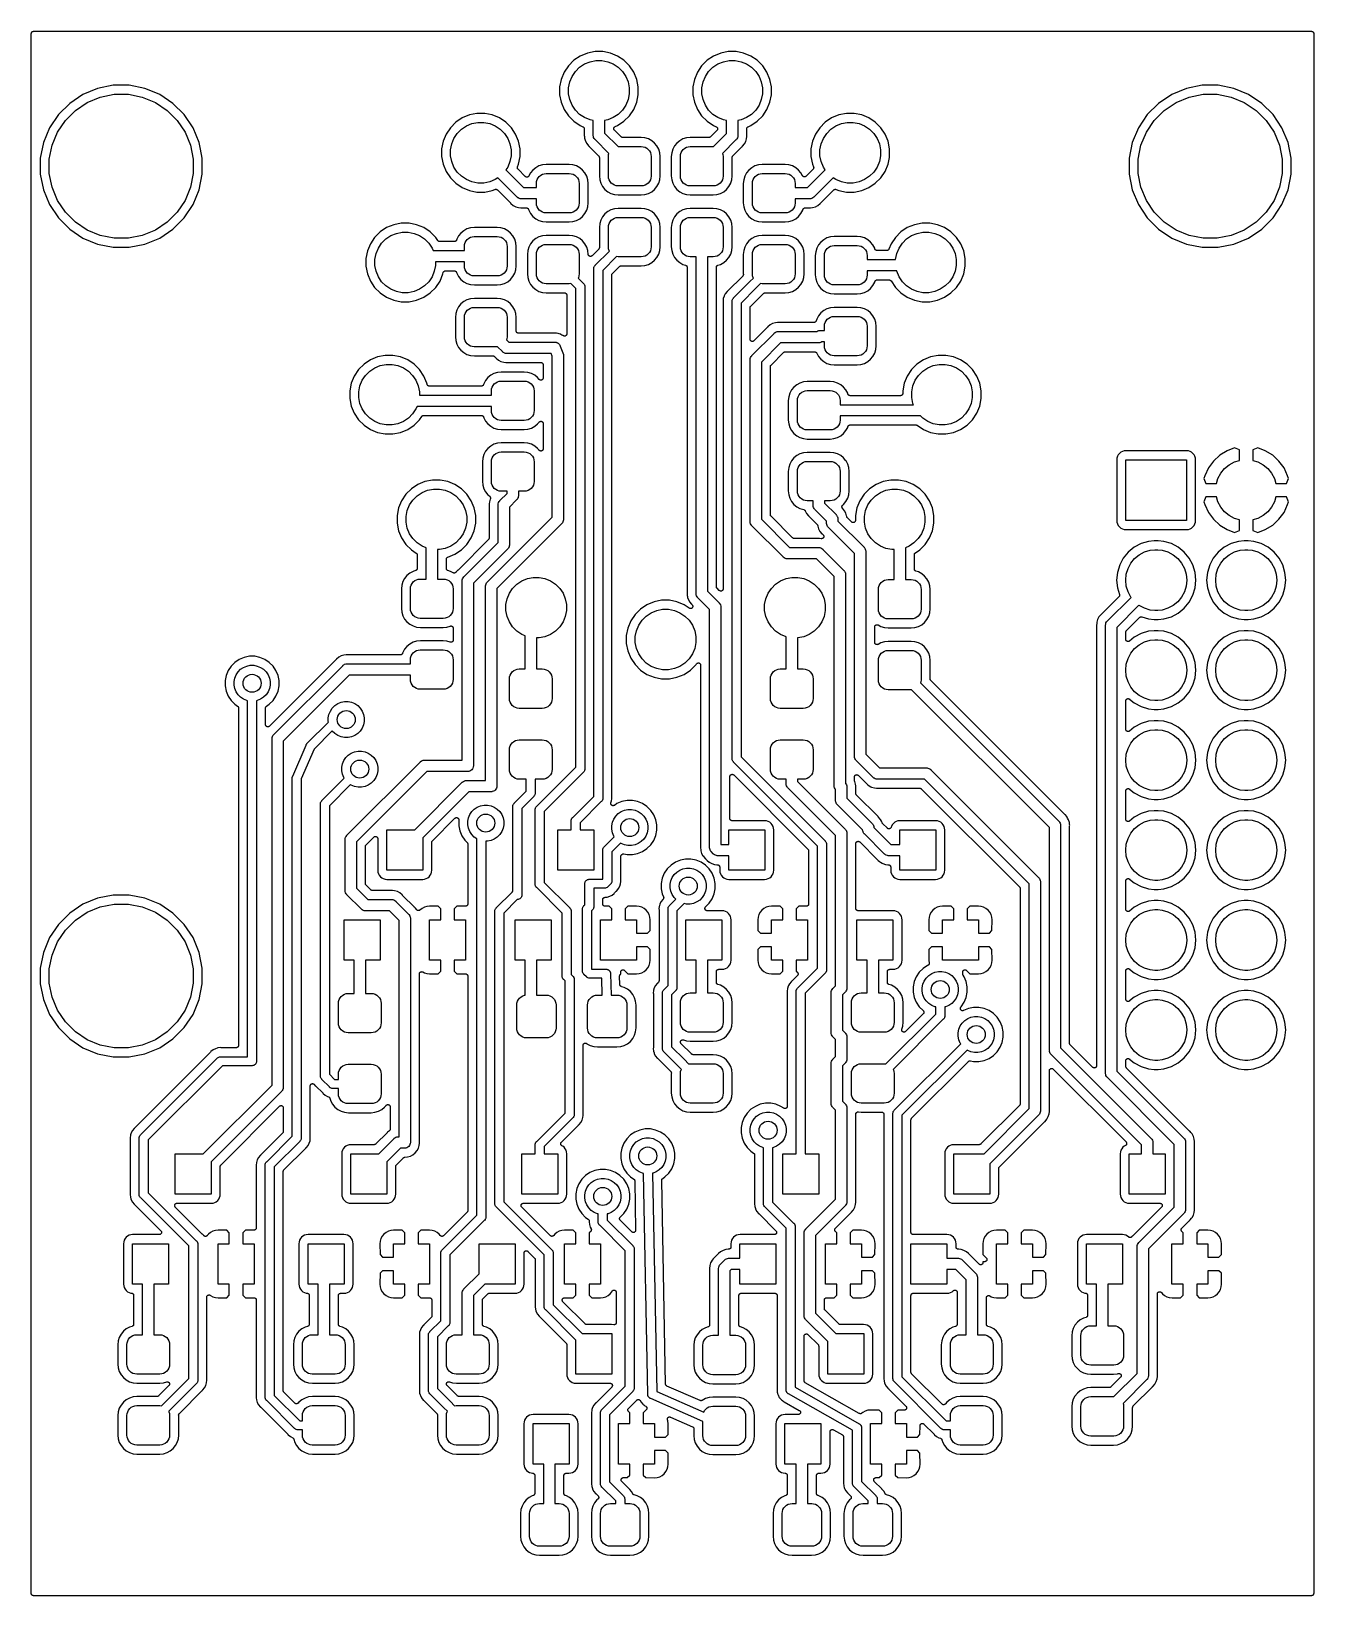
# Model space of a CAD drawing. Extents: x 150 to 178.5, y -114.8 to -80.
import ezdxf

# ---------------------------------------------------------------- set-up
doc = ezdxf.new("R2010")
doc.units = 0
doc.header["$MEASUREMENT"] = 0
doc.layers.add('BLACK', color=7, linetype='CONTINUOUS')

msp = doc.modelspace()

# ---------------------------------------------------------------- linework, layer by layer
at = {"layer": 'BLACK', "linetype": 'CONTINUOUS'}
for p, q in [((150, -80.0493), (150.001, -80.0447)), ((150, -80.0496), (150, -80.0493)), ((150, -80.0497), (150, -80.0496)), ((150, -80.0497), (150, -80.0497)), ((150, -80.05), (150, -80.0497)), ((150, -114.725), (150, -80.05)), ((150.001, -80.0396), (150.003, -80.0351)), ((150.001, -80.0398), (150.001, -80.0396)), ((150.001, -80.0399), (150.001, -80.0398)), ((150.001, -80.0447), (150.001, -80.0399)), ((150.003, -80.0351), (150.004, -80.0306)), ((150.004, -80.0303), (150.006, -80.0262)), ((150.004, -80.0305), (150.004, -80.0303)), ((150.004, -80.0306), (150.004, -80.0305)), ((150.006, -80.0262), (150.009, -80.022)), ((150.009, -80.0218), (150.012, -80.0182)), ((150.009, -80.0219), (150.009, -80.0218)), ((150.009, -80.022), (150.009, -80.0219)), ((150.012, -80.0182), (150.015, -80.0145)), ((150.015, -80.0143), (150.019, -80.0114)), ((150.015, -80.0144), (150.015, -80.0143)), ((150.015, -80.0145), (150.015, -80.0144)), ((150.019, -80.0114), (150.022, -80.0084)), ((150.022, -80.0083), (150.023, -80.0082)), ((150.022, -80.0084), (150.022, -80.0083)), ((150.023, -80.0082), (150.027, -80.006)), ((150.027, -80.006), (150.031, -80.0038)), ((150.031, -80.0036), (150.036, -80.0023)), ((150.031, -80.0037), (150.031, -80.0036)), ((150.031, -80.0038), (150.031, -80.0037)), ((150.036, -80.0023), (150.04, -80.001)), ((150.04, -80.001), (150.04, -80.0009)), ((150.04, -80.0009), (150.041, -80.0009)), ((150.041, -80.0009), (150.045, -80.0005)), ((150.045, -80.0005), (150.05, -80)), ((150.05, -80), (178.45, -80)), ((178.45, -80), (178.45, -80)), ((178.45, -80), (178.45, -80)), ((178.45, -80), (178.45, -80)), ((178.45, -80), (178.451, -80)), ((178.451, -80), (178.455, -80.0005)), ((178.455, -80.0005), (178.46, -80.001)), ((178.46, -80.001), (178.46, -80.0011)), ((178.46, -80.0011), (178.46, -80.0011)), ((178.46, -80.0011), (178.465, -80.0025)), ((178.465, -80.0025), (178.469, -80.0039)), ((178.469, -80.0039), (178.47, -80.004)), ((178.47, -80.004), (178.47, -80.004)), ((178.47, -80.004), (178.474, -80.0063)), ((178.474, -80.0063), (178.478, -80.0085)), ((178.478, -80.0085), (178.478, -80.0087)), ((178.478, -80.0087), (178.478, -80.0087)), ((178.478, -80.0087), (178.482, -80.0117)), ((178.482, -80.0117), (178.485, -80.0148)), ((178.485, -80.0148), (178.486, -80.0149)), ((178.486, -80.0149), (178.486, -80.015)), ((178.486, -80.015), (178.489, -80.0186)), ((178.489, -80.0186), (178.492, -80.0223)), ((178.492, -80.0223), (178.492, -80.0225)), ((178.492, -80.0225), (178.492, -80.0226)), ((178.492, -80.0226), (178.494, -80.0267)), ((178.494, -80.0267), (178.496, -80.0309)), ((178.496, -80.0309), (178.496, -80.0311)), ((178.496, -80.0311), (178.496, -80.0313)), ((178.496, -80.0313), (178.498, -80.0357)), ((178.498, -80.0357), (178.499, -80.0403)), ((178.499, -80.0403), (178.499, -80.0405)), ((178.499, -80.0405), (178.499, -80.0406)), ((178.499, -80.0406), (178.5, -80.0453)), ((178.5, -80.0453), (178.5, -80.05)), ((178.5, -80.05), (178.5, -114.725)), ((162.058, -80.6451), (161.936, -80.7667)), ((162.201, -80.5496), (162.058, -80.6451)), ((162.36, -80.4838), (162.201, -80.5496)), ((162.296, -80.7268), (162.418, -80.6761)), ((162.529, -80.4502), (162.36, -80.4838)), ((162.418, -80.6761), (162.548, -80.6502)), ((162.701, -80.4502), (162.529, -80.4502)), ((162.548, -80.6502), (162.681, -80.6502)), ((162.681, -80.6502), (162.811, -80.6761)), ((162.869, -80.4838), (162.701, -80.4502)), ((162.811, -80.6761), (162.933, -80.7268)), ((163.028, -80.5496), (162.869, -80.4838)), ((163.171, -80.6451), (163.028, -80.5496)), ((163.293, -80.7668), (163.171, -80.6451)), ((165.02, -80.6451), (164.898, -80.7667)), ((165.163, -80.5496), (165.02, -80.6451)), ((165.322, -80.4838), (165.163, -80.5496)), ((165.257, -80.7268), (165.38, -80.6761)), ((165.49, -80.4502), (165.322, -80.4838)), ((165.38, -80.6761), (165.51, -80.6502)), ((165.662, -80.4502), (165.49, -80.4502)), ((165.51, -80.6502), (165.642, -80.6502)), ((165.642, -80.6502), (165.773, -80.6761)), ((165.831, -80.4838), (165.662, -80.4502)), ((165.773, -80.6761), (165.895, -80.7268)), ((165.99, -80.5496), (165.831, -80.4838)), ((166.133, -80.6451), (165.99, -80.5496)), ((166.254, -80.7668), (166.133, -80.6451)), ((161.841, -80.9098), (161.775, -81.0686)), ((161.936, -80.7667), (161.841, -80.9098)), ((161.967, -81.127), (162.018, -81.0045)), ((162.018, -81.0045), (162.092, -80.8942)), ((162.092, -80.8942), (162.185, -80.8005)), ((162.185, -80.8005), (162.296, -80.7268)), ((162.933, -80.7268), (163.044, -80.8005)), ((163.044, -80.8005), (163.137, -80.8942)), ((163.137, -80.8942), (163.211, -81.0045)), ((163.211, -81.0045), (163.262, -81.127)), ((163.388, -80.9098), (163.293, -80.7668)), ((163.454, -81.0686), (163.388, -80.9098)), ((164.802, -80.9098), (164.737, -81.0686)), ((164.898, -80.7667), (164.802, -80.9098)), ((164.929, -81.127), (164.98, -81.0045)), ((164.98, -81.0045), (165.053, -80.8942)), ((165.053, -80.8942), (165.147, -80.8005)), ((165.147, -80.8005), (165.257, -80.7268)), ((165.895, -80.7268), (166.005, -80.8005)), ((166.005, -80.8005), (166.099, -80.8942)), ((166.099, -80.8942), (166.173, -81.0045)), ((166.173, -81.0045), (166.223, -81.127)), ((166.35, -80.9098), (166.254, -80.7668)), ((166.416, -81.0686), (166.35, -80.9098)), ((151.475, -81.2692), (151.147, -81.4049)), ((151.823, -81.2), (151.475, -81.2692)), ((152.177, -81.2), (151.823, -81.2)), ((152.525, -81.2692), (152.177, -81.2)), ((152.548, -81.2786), (152.525, -81.2692)), ((152.853, -81.4049), (152.548, -81.2786)), ((161.775, -81.0686), (161.741, -81.2373)), ((161.741, -81.2373), (161.741, -81.4093)), ((161.941, -81.257), (161.967, -81.127)), ((161.941, -81.3896), (161.941, -81.257)), ((163.262, -81.127), (163.288, -81.257)), ((163.288, -81.257), (163.288, -81.3896)), ((163.488, -81.2373), (163.454, -81.0686)), ((163.488, -81.4093), (163.488, -81.2373)), ((164.737, -81.0686), (164.703, -81.2373)), ((164.703, -81.2373), (164.703, -81.4093)), ((164.903, -81.257), (164.929, -81.127)), ((164.903, -81.3896), (164.903, -81.257)), ((166.223, -81.127), (166.249, -81.257)), ((166.249, -81.257), (166.249, -81.3896)), ((166.449, -81.2373), (166.416, -81.0686)), ((166.449, -81.4093), (166.449, -81.2373)), ((175.675, -81.2692), (175.347, -81.4049)), ((176.023, -81.2), (175.675, -81.2692)), ((176.377, -81.2), (176.023, -81.2)), ((176.725, -81.2692), (176.377, -81.2)), ((177.053, -81.4049), (176.725, -81.2692)), ((150.853, -81.6018), (150.602, -81.8526)), ((151.147, -81.4049), (150.853, -81.6018)), ((150.98, -81.7572), (151.242, -81.5821)), ((151.242, -81.5821), (151.533, -81.4615)), ((151.533, -81.4615), (151.842, -81.4)), ((151.842, -81.4), (152.158, -81.4)), ((152.158, -81.4), (152.467, -81.4615)), ((152.467, -81.4615), (152.758, -81.5821)), ((152.758, -81.5821), (153.02, -81.7572)), ((153.147, -81.6018), (152.853, -81.4049)), ((153.398, -81.8526), (153.147, -81.6018)), ((161.741, -81.4093), (161.775, -81.578)), ((161.775, -81.578), (161.841, -81.7369)), ((161.967, -81.5197), (161.941, -81.3896)), ((162.018, -81.6422), (161.967, -81.5197)), ((162.092, -81.7524), (162.018, -81.6422)), ((163.211, -81.6422), (163.137, -81.7524)), ((163.262, -81.5197), (163.211, -81.6422)), ((163.288, -81.3896), (163.262, -81.5197)), ((163.388, -81.7369), (163.454, -81.578)), ((163.454, -81.578), (163.488, -81.4093)), ((164.703, -81.4093), (164.737, -81.578)), ((164.737, -81.578), (164.802, -81.7369)), ((164.929, -81.5197), (164.903, -81.3896)), ((164.98, -81.6422), (164.929, -81.5197)), ((165.053, -81.7524), (164.98, -81.6422)), ((166.173, -81.6422), (166.099, -81.7524)), ((166.223, -81.5197), (166.173, -81.6422)), ((166.249, -81.3896), (166.223, -81.5197)), ((166.35, -81.7369), (166.416, -81.578)), ((166.416, -81.578), (166.449, -81.4093)), ((175.053, -81.6018), (174.802, -81.8526)), ((175.347, -81.4049), (175.053, -81.6018)), ((175.18, -81.7572), (175.442, -81.5821)), ((175.442, -81.5821), (175.733, -81.4615)), ((175.733, -81.4615), (176.042, -81.4)), ((176.042, -81.4), (176.358, -81.4)), ((176.358, -81.4), (176.667, -81.4615)), ((176.667, -81.4615), (176.958, -81.5821)), ((176.958, -81.5821), (177.22, -81.7572)), ((177.347, -81.6018), (177.053, -81.4049)), ((177.598, -81.8526), (177.347, -81.6018)), ((150.602, -81.8526), (150.405, -82.1474)), ((150.582, -82.2421), (150.757, -81.9801)), ((150.757, -81.9801), (150.98, -81.7572)), ((153.02, -81.7572), (153.243, -81.9801)), ((153.243, -81.9801), (153.418, -82.2421)), ((153.595, -82.1474), (153.398, -81.8526)), ((159.434, -82.0218), (159.313, -82.1434)), ((159.577, -81.9263), (159.434, -82.0218)), ((159.736, -81.8605), (159.577, -81.9263)), ((159.672, -82.1035), (159.794, -82.0528)), ((159.905, -81.8269), (159.736, -81.8605)), ((159.794, -82.0528), (159.924, -82.0269)), ((160.077, -81.8269), (159.905, -81.8269)), ((159.924, -82.0269), (160.057, -82.0269)), ((160.057, -82.0269), (160.187, -82.0528)), ((160.245, -81.8605), (160.077, -81.8269)), ((160.187, -82.0528), (160.31, -82.1035)), ((160.404, -81.9263), (160.245, -81.8605)), ((160.547, -82.0218), (160.404, -81.9263)), ((160.669, -82.1434), (160.547, -82.0218)), ((161.841, -81.7369), (161.936, -81.8799)), ((161.936, -81.8799), (162.058, -82.0015)), ((162.058, -82.0015), (162.201, -82.097)), ((162.185, -81.8462), (162.092, -81.7524)), ((162.296, -81.9198), (162.185, -81.8462)), ((162.418, -81.9706), (162.296, -81.9198)), ((162.49, -81.9847), (162.418, -81.9706)), ((162.49, -82.3084), (162.49, -81.9847)), ((162.811, -81.9706), (162.74, -81.9847)), ((162.74, -81.9847), (162.74, -82.2628)), ((162.933, -81.9198), (162.811, -81.9706)), ((163.044, -81.8462), (162.933, -81.9198)), ((163.028, -82.0971), (163.171, -82.0015)), ((163.137, -81.7524), (163.044, -81.8462)), ((163.171, -82.0015), (163.293, -81.8799)), ((163.293, -81.8799), (163.388, -81.7369)), ((164.802, -81.7369), (164.898, -81.8799)), ((164.898, -81.8799), (165.02, -82.0015)), ((165.02, -82.0015), (165.163, -82.097)), ((165.147, -81.8462), (165.053, -81.7524)), ((165.257, -81.9198), (165.147, -81.8462)), ((165.38, -81.9706), (165.257, -81.9198)), ((165.451, -81.9847), (165.38, -81.9706)), ((165.451, -82.272), (165.451, -81.9847)), ((165.773, -81.9706), (165.701, -81.9847)), ((165.701, -81.9847), (165.701, -82.3177)), ((165.895, -81.9198), (165.773, -81.9706)), ((166.005, -81.8462), (165.895, -81.9198)), ((165.99, -82.097), (166.133, -82.0015)), ((166.099, -81.7524), (166.005, -81.8462)), ((166.133, -82.0015), (166.254, -81.8799)), ((166.254, -81.8799), (166.35, -81.7369)), ((167.643, -82.0218), (167.522, -82.1434)), ((167.786, -81.9263), (167.643, -82.0218)), ((167.945, -81.8605), (167.786, -81.9263)), ((167.881, -82.1035), (168.004, -82.0528)), ((168.114, -81.8269), (167.945, -81.8605)), ((168.004, -82.0528), (168.134, -82.0269)), ((168.286, -81.8269), (168.114, -81.8269)), ((168.134, -82.0269), (168.266, -82.0269)), ((168.266, -82.0269), (168.396, -82.0528)), ((168.455, -81.8605), (168.286, -81.8269)), ((168.396, -82.0528), (168.519, -82.1035)), ((168.614, -81.9263), (168.455, -81.8605)), ((168.757, -82.0218), (168.614, -81.9263)), ((168.878, -82.1434), (168.757, -82.0218)), ((174.802, -81.8526), (174.605, -82.1474)), ((174.782, -82.2421), (174.957, -81.9801)), ((174.957, -81.9801), (175.18, -81.7572)), ((177.22, -81.7572), (177.443, -81.9801)), ((177.443, -81.9801), (177.618, -82.2421)), ((177.795, -82.1474), (177.598, -81.8526)), ((150.405, -82.1474), (150.269, -82.475)), ((150.461, -82.5333), (150.582, -82.2421)), ((153.418, -82.2421), (153.539, -82.5333)), ((153.731, -82.475), (153.595, -82.1474)), ((159.217, -82.2864), (159.151, -82.4453)), ((159.313, -82.1434), (159.217, -82.2864)), ((159.343, -82.5037), (159.394, -82.3812)), ((159.394, -82.3812), (159.468, -82.2709)), ((159.468, -82.2709), (159.562, -82.1772)), ((159.562, -82.1772), (159.672, -82.1035)), ((160.31, -82.1035), (160.42, -82.1772)), ((160.42, -82.1772), (160.514, -82.2709)), ((160.514, -82.2709), (160.587, -82.3812)), ((160.587, -82.3812), (160.638, -82.5037)), ((160.764, -82.2864), (160.669, -82.1434)), ((160.83, -82.4453), (160.764, -82.2864)), ((162.201, -82.097), (162.259, -82.121)), ((162.259, -82.121), (162.259, -82.121)), ((162.259, -82.121), (162.259, -82.1211)), ((162.259, -82.1211), (162.259, -82.1211)), ((162.259, -82.1211), (162.259, -82.1212)), ((162.259, -82.1212), (162.263, -82.1234)), ((162.263, -82.1234), (162.268, -82.1257)), ((162.268, -82.1257), (162.268, -82.1258)), ((162.268, -82.1258), (162.268, -82.1259)), ((162.268, -82.1259), (162.271, -82.1289)), ((162.271, -82.1289), (162.275, -82.1319)), ((162.275, -82.1319), (162.275, -82.1321)), ((162.275, -82.1321), (162.275, -82.1322)), ((162.275, -82.1322), (162.278, -82.1358)), ((162.278, -82.1358), (162.281, -82.1395)), ((162.281, -82.1395), (162.281, -82.1397)), ((162.281, -82.1397), (162.281, -82.1398)), ((162.281, -82.1398), (162.284, -82.144)), ((162.284, -82.144), (162.286, -82.1481)), ((162.286, -82.1481), (162.286, -82.1483)), ((162.286, -82.1483), (162.286, -82.1485)), ((162.286, -82.1485), (162.287, -82.1529)), ((162.287, -82.1529), (162.289, -82.1574)), ((162.289, -82.301), (162.288, -82.3145)), ((162.288, -82.3145), (162.291, -82.3422)), ((162.289, -82.1574), (162.289, -82.1577)), ((162.289, -82.1577), (162.289, -82.1579)), ((162.289, -82.1579), (162.289, -82.1624)), ((162.289, -82.1624), (162.29, -82.1671)), ((162.29, -82.2968), (162.289, -82.2989)), ((162.289, -82.2989), (162.289, -82.301)), ((162.29, -82.1671), (162.29, -82.2961)), ((162.29, -82.2961), (162.29, -82.2968)), ((162.291, -82.3422), (162.291, -82.3422)), ((162.291, -82.3422), (162.294, -82.3783)), ((162.294, -82.3783), (162.313, -82.4395)), ((162.489, -82.3145), (162.49, -82.3084)), ((162.49, -82.3207), (162.489, -82.3145)), ((162.49, -82.3233), (162.49, -82.3207)), ((162.491, -82.339), (162.49, -82.3233)), ((162.498, -82.3626), (162.491, -82.339)), ((162.51, -82.3843), (162.498, -82.3626)), ((162.522, -82.3986), (162.51, -82.3843)), ((162.526, -82.4034), (162.522, -82.3986)), ((162.53, -82.4073), (162.526, -82.4034)), ((162.837, -82.7136), (162.53, -82.4073)), ((162.74, -82.2628), (163.04, -82.5629)), ((162.945, -82.1643), (162.946, -82.1596)), ((162.945, -82.1644), (162.945, -82.1643)), ((162.945, -82.1646), (162.945, -82.1644)), ((162.946, -82.1692), (162.945, -82.1646)), ((162.946, -82.1546), (162.948, -82.1501)), ((162.946, -82.1547), (162.946, -82.1546)), ((162.946, -82.1549), (162.946, -82.1547)), ((162.946, -82.1596), (162.946, -82.1549)), ((162.946, -82.174), (162.946, -82.1692)), ((162.946, -82.1741), (162.946, -82.174)), ((162.946, -82.1743), (162.946, -82.1741)), ((162.947, -82.1789), (162.946, -82.1743)), ((162.949, -82.1834), (162.947, -82.1789)), ((162.948, -82.1501), (162.949, -82.1455)), ((162.949, -82.1453), (162.951, -82.1411)), ((162.949, -82.1454), (162.949, -82.1453)), ((162.949, -82.1455), (162.949, -82.1454)), ((162.949, -82.1835), (162.949, -82.1834)), ((162.949, -82.1836), (162.949, -82.1835)), ((162.951, -82.1878), (162.949, -82.1836)), ((162.951, -82.1411), (162.954, -82.1369)), ((162.953, -82.1921), (162.951, -82.1878)), ((162.953, -82.1922), (162.953, -82.1921)), ((162.953, -82.1923), (162.953, -82.1922)), ((162.956, -82.196), (162.953, -82.1923)), ((162.954, -82.1367), (162.957, -82.1331)), ((162.954, -82.1368), (162.954, -82.1367)), ((162.954, -82.1369), (162.954, -82.1368)), ((162.959, -82.1997), (162.956, -82.196)), ((162.957, -82.1331), (162.96, -82.1294)), ((162.959, -82.1999), (162.959, -82.1997)), ((162.96, -82.1999), (162.959, -82.1999)), ((162.959, -82.1999), (162.959, -82.1999)), ((162.96, -82.1292), (162.964, -82.1262)), ((162.96, -82.1293), (162.96, -82.1292)), ((162.96, -82.1294), (162.96, -82.1293)), ((162.96, -82.2002), (162.96, -82.1999)), ((163.106, -82.3466), (162.96, -82.2002)), ((162.964, -82.1262), (162.967, -82.1232)), ((162.967, -82.1232), (162.968, -82.1232)), ((162.968, -82.1231), (162.972, -82.1208)), ((162.968, -82.1232), (162.968, -82.1231)), ((162.972, -82.1208), (162.976, -82.1186)), ((162.976, -82.1186), (163.028, -82.0971)), ((163.11, -82.3496), (163.106, -82.3466)), ((163.113, -82.3525), (163.11, -82.3496)), ((163.114, -82.3527), (163.113, -82.3525)), ((163.114, -82.3528), (163.114, -82.3527)), ((163.118, -82.355), (163.114, -82.3528)), ((163.122, -82.3572), (163.118, -82.355)), ((163.122, -82.3573), (163.122, -82.3572)), ((163.122, -82.3575), (163.122, -82.3573)), ((163.127, -82.3588), (163.122, -82.3575)), ((163.131, -82.3602), (163.127, -82.3588)), ((163.132, -82.3603), (163.131, -82.3602)), ((163.131, -82.3602), (163.131, -82.3602)), ((163.136, -82.3608), (163.132, -82.3603)), ((163.141, -82.3613), (163.136, -82.3608)), ((163.142, -82.3613), (163.141, -82.3613)), ((163.141, -82.3613), (163.141, -82.3613)), ((163.141, -82.3613), (163.141, -82.3613)), ((163.141, -82.3613), (163.141, -82.3613)), ((163.554, -82.3613), (163.142, -82.3613)), ((163.638, -82.3696), (163.554, -82.3613)), ((163.717, -82.3935), (163.638, -82.3696)), ((163.789, -82.4323), (163.717, -82.3935)), ((164.483, -82.3935), (164.411, -82.4323)), ((164.562, -82.3696), (164.483, -82.3935)), ((164.646, -82.3613), (164.562, -82.3696)), ((165.058, -82.3613), (164.646, -82.3613)), ((165.063, -82.3608), (165.058, -82.3613)), ((165.068, -82.3604), (165.063, -82.3608)), ((165.073, -82.359), (165.068, -82.3603)), ((165.068, -82.3603), (165.068, -82.3604)), ((165.068, -82.3604), (165.068, -82.3604)), ((165.077, -82.3577), (165.073, -82.359)), ((165.082, -82.3553), (165.077, -82.3575)), ((165.077, -82.3575), (165.077, -82.3576)), ((165.077, -82.3576), (165.077, -82.3577)), ((165.086, -82.3532), (165.082, -82.3553)), ((165.09, -82.35), (165.086, -82.3529)), ((165.086, -82.3529), (165.086, -82.3531)), ((165.086, -82.3531), (165.086, -82.3532)), ((165.093, -82.3471), (165.09, -82.35)), ((165.094, -82.3468), (165.093, -82.3471)), ((165.237, -82.2038), (165.094, -82.3466)), ((165.094, -82.3466), (165.094, -82.3468)), ((165.094, -82.3468), (165.094, -82.3468)), ((165.094, -82.3468), (165.094, -82.3468)), ((165.16, -82.5629), (165.451, -82.272)), ((165.163, -82.097), (165.22, -82.121)), ((165.22, -82.121), (165.221, -82.121)), ((165.221, -82.121), (165.221, -82.1211)), ((165.221, -82.1211), (165.221, -82.1211)), ((165.221, -82.1211), (165.221, -82.1212)), ((165.221, -82.1212), (165.225, -82.1234)), ((165.225, -82.1234), (165.229, -82.1257)), ((165.229, -82.1257), (165.229, -82.1258)), ((165.229, -82.1258), (165.23, -82.1259)), ((165.23, -82.1259), (165.233, -82.1289)), ((165.233, -82.1289), (165.237, -82.1319)), ((165.237, -82.1319), (165.237, -82.1321)), ((165.237, -82.1321), (165.237, -82.1322)), ((165.237, -82.1322), (165.24, -82.1358)), ((165.239, -82.2003), (165.237, -82.2038)), ((165.242, -82.1967), (165.239, -82.2003)), ((165.24, -82.1358), (165.243, -82.1395)), ((165.243, -82.1965), (165.242, -82.1967)), ((165.243, -82.1395), (165.243, -82.1397)), ((165.243, -82.1397), (165.243, -82.1398)), ((165.243, -82.1398), (165.245, -82.144)), ((165.245, -82.1922), (165.243, -82.1963)), ((165.243, -82.1963), (165.243, -82.1965)), ((165.245, -82.144), (165.247, -82.1481)), ((165.247, -82.1882), (165.245, -82.1922)), ((165.247, -82.1481), (165.247, -82.1483)), ((165.247, -82.1483), (165.248, -82.1485)), ((165.249, -82.1833), (165.247, -82.1877)), ((165.247, -82.1877), (165.247, -82.1879)), ((165.247, -82.1879), (165.247, -82.1882)), ((165.248, -82.1485), (165.249, -82.1529)), ((165.249, -82.1529), (165.25, -82.1574)), ((165.25, -82.1789), (165.249, -82.1833)), ((165.25, -82.1574), (165.25, -82.1577)), ((165.25, -82.1577), (165.25, -82.1579)), ((165.25, -82.1579), (165.251, -82.1624)), ((165.251, -82.1737), (165.25, -82.1784)), ((165.25, -82.1784), (165.25, -82.1786)), ((165.25, -82.1786), (165.25, -82.1789)), ((165.251, -82.1624), (165.251, -82.1671)), ((165.251, -82.1671), (165.251, -82.1685)), ((165.251, -82.1685), (165.251, -82.1686)), ((165.251, -82.1686), (165.251, -82.1687)), ((165.251, -82.1687), (165.251, -82.1687)), ((165.251, -82.1687), (165.251, -82.1692)), ((165.251, -82.1692), (165.251, -82.1737)), ((165.66, -82.4165), (165.363, -82.7136)), ((165.665, -82.4126), (165.66, -82.4165)), ((165.671, -82.405), (165.665, -82.4126)), ((165.681, -82.3936), (165.671, -82.405)), ((165.692, -82.3719), (165.681, -82.3936)), ((165.699, -82.3483), (165.692, -82.3711)), ((165.692, -82.3711), (165.692, -82.3719)), ((165.701, -82.33), (165.699, -82.3483)), ((165.701, -82.3177), (165.702, -82.3238)), ((165.702, -82.3238), (165.701, -82.3299)), ((165.701, -82.3299), (165.701, -82.33)), ((165.878, -82.4488), (165.896, -82.3875)), ((165.896, -82.3875), (165.901, -82.3373)), ((165.901, -82.1664), (165.902, -82.1618)), ((165.901, -82.1669), (165.901, -82.1664)), ((165.901, -82.1671), (165.901, -82.1669)), ((165.901, -82.1669), (165.901, -82.1669)), ((165.901, -82.1669), (165.901, -82.1669)), ((165.901, -82.3054), (165.901, -82.1671)), ((165.901, -82.3075), (165.901, -82.3054)), ((165.901, -82.3096), (165.901, -82.3075)), ((165.901, -82.3103), (165.901, -82.3096)), ((165.903, -82.3238), (165.901, -82.3103)), ((165.901, -82.3373), (165.903, -82.3238)), ((165.901, -82.3373), (165.901, -82.3373)), ((165.902, -82.1567), (165.904, -82.1523)), ((165.902, -82.157), (165.902, -82.1567)), ((165.902, -82.1572), (165.902, -82.157)), ((165.902, -82.1618), (165.902, -82.1572)), ((165.904, -82.1523), (165.905, -82.1478)), ((165.905, -82.1474), (165.907, -82.1434)), ((165.905, -82.1477), (165.905, -82.1474)), ((165.905, -82.1478), (165.905, -82.1477)), ((165.907, -82.1434), (165.91, -82.1393)), ((165.91, -82.1389), (165.913, -82.1353)), ((165.91, -82.1391), (165.91, -82.1389)), ((165.91, -82.1393), (165.91, -82.1391)), ((165.913, -82.1353), (165.916, -82.1317)), ((165.916, -82.1314), (165.92, -82.1285)), ((165.916, -82.1316), (165.916, -82.1314)), ((165.916, -82.1317), (165.916, -82.1316)), ((165.92, -82.1285), (165.923, -82.1255)), ((165.923, -82.1255), (165.924, -82.1254)), ((165.924, -82.1253), (165.928, -82.1232)), ((165.924, -82.1254), (165.924, -82.1253)), ((165.928, -82.1232), (165.932, -82.121)), ((165.932, -82.121), (165.99, -82.097)), ((167.426, -82.2864), (167.36, -82.4453)), ((167.522, -82.1434), (167.426, -82.2864)), ((167.553, -82.5037), (167.604, -82.3812)), ((167.604, -82.3812), (167.677, -82.2709)), ((167.677, -82.2709), (167.771, -82.1772)), ((167.771, -82.1772), (167.881, -82.1035)), ((168.519, -82.1035), (168.629, -82.1772)), ((168.629, -82.1772), (168.723, -82.2709)), ((168.723, -82.2709), (168.796, -82.3812)), ((168.796, -82.3812), (168.847, -82.5037)), ((168.974, -82.2864), (168.878, -82.1434)), ((169.04, -82.4453), (168.974, -82.2864)), ((174.605, -82.1474), (174.469, -82.475)), ((174.661, -82.5333), (174.782, -82.2421)), ((177.618, -82.2421), (177.739, -82.5333)), ((177.931, -82.475), (177.795, -82.1474)), ((150.269, -82.475), (150.2, -82.8227)), ((150.4, -82.8424), (150.461, -82.5333)), ((153.539, -82.5333), (153.6, -82.8424)), ((153.759, -82.6188), (153.731, -82.475)), ((153.8, -82.8227), (153.759, -82.6188)), ((159.151, -82.4453), (159.118, -82.614)), ((159.118, -82.614), (159.118, -82.786)), ((159.318, -82.6337), (159.343, -82.5037)), ((159.318, -82.7663), (159.318, -82.6337)), ((160.638, -82.5037), (160.664, -82.6337)), ((160.664, -82.6337), (160.664, -82.7663)), ((160.864, -82.614), (160.83, -82.4453)), ((160.864, -82.786), (160.864, -82.614)), ((162.313, -82.4395), (162.343, -82.496)), ((162.343, -82.496), (162.384, -82.5455)), ((162.384, -82.5455), (162.394, -82.5541)), ((162.394, -82.5541), (162.395, -82.5545)), ((162.395, -82.5545), (162.396, -82.556)), ((162.396, -82.556), (162.398, -82.5574)), ((162.398, -82.5574), (162.609, -82.7688)), ((162.825, -82.7812), (162.829, -82.7386)), ((162.829, -82.7386), (162.837, -82.7136)), ((163.04, -82.5629), (163.044, -82.5625)), ((163.044, -82.5625), (163.556, -82.5625)), ((163.556, -82.5625), (163.599, -82.5667)), ((163.599, -82.5667), (163.64, -82.5792)), ((163.64, -82.5792), (163.678, -82.5994)), ((163.678, -82.5994), (163.711, -82.6266)), ((163.711, -82.6266), (163.738, -82.6597)), ((163.738, -82.6597), (163.758, -82.6975)), ((163.758, -82.6975), (163.771, -82.7386)), ((163.771, -82.7386), (163.775, -82.7812)), ((163.853, -82.4845), (163.789, -82.4323)), ((163.905, -82.5481), (163.853, -82.4845)), ((163.944, -82.6206), (163.905, -82.5481)), ((163.968, -82.6994), (163.944, -82.6206)), ((163.976, -82.7837), (163.968, -82.6994)), ((164.232, -82.6994), (164.224, -82.7837)), ((164.256, -82.6206), (164.232, -82.6994)), ((164.295, -82.5481), (164.256, -82.6206)), ((164.347, -82.4845), (164.295, -82.5481)), ((164.411, -82.4323), (164.347, -82.4845)), ((164.425, -82.7812), (164.429, -82.7386)), ((164.429, -82.7386), (164.442, -82.6975)), ((164.442, -82.6975), (164.462, -82.6597)), ((164.462, -82.6597), (164.489, -82.6266)), ((164.489, -82.6266), (164.522, -82.5994)), ((164.522, -82.5994), (164.56, -82.5792)), ((164.56, -82.5792), (164.601, -82.5667)), ((164.601, -82.5667), (164.644, -82.5625)), ((164.644, -82.5625), (165.156, -82.5625)), ((165.156, -82.5625), (165.16, -82.5629)), ((165.363, -82.7136), (165.371, -82.7386)), ((165.371, -82.7386), (165.375, -82.7812)), ((165.591, -82.7688), (165.793, -82.5667)), ((165.793, -82.5662), (165.795, -82.5649)), ((165.793, -82.5667), (165.793, -82.5662)), ((165.795, -82.5649), (165.797, -82.5634)), ((165.797, -82.5634), (165.807, -82.5547)), ((165.807, -82.5547), (165.848, -82.5053)), ((165.848, -82.5053), (165.878, -82.4488)), ((167.36, -82.4453), (167.327, -82.614)), ((167.327, -82.614), (167.327, -82.786)), ((167.527, -82.6337), (167.553, -82.5037)), ((167.527, -82.7663), (167.527, -82.6337)), ((168.847, -82.5037), (168.873, -82.6337)), ((168.873, -82.6337), (168.873, -82.7663)), ((169.073, -82.614), (169.04, -82.4453)), ((169.073, -82.786), (169.073, -82.614)), ((174.469, -82.475), (174.4, -82.8227)), ((174.6, -82.8424), (174.661, -82.5333)), ((177.739, -82.5333), (177.8, -82.8424)), ((178, -82.8227), (177.931, -82.475)), ((150.2, -82.8227), (150.2, -83.1773)), ((150.4, -83.1576), (150.4, -82.8424)), ((153.6, -82.8424), (153.6, -83.1576)), ((153.8, -83.1773), (153.8, -82.8227)), ((159.118, -82.786), (159.151, -82.9547)), ((159.151, -82.9547), (159.217, -83.1136)), ((159.343, -82.8963), (159.318, -82.7663)), ((159.394, -83.0188), (159.343, -82.8963)), ((159.468, -83.1291), (159.394, -83.0188)), ((160.587, -83.0188), (160.547, -83.0793)), ((160.547, -83.0793), (160.942, -83.475)), ((160.638, -82.8963), (160.587, -83.0188)), ((160.664, -82.7663), (160.638, -82.8963)), ((160.803, -83.0264), (160.804, -83.0217)), ((160.803, -83.031), (160.803, -83.0264)), ((160.803, -83.0312), (160.803, -83.031)), ((160.803, -83.0314), (160.803, -83.0312)), ((160.803, -83.0361), (160.803, -83.0314)), ((160.803, -83.0407), (160.803, -83.0361)), ((160.803, -83.0409), (160.803, -83.0407)), ((160.803, -83.0411), (160.803, -83.0409)), ((160.805, -83.0457), (160.803, -83.0411)), ((160.804, -83.0213), (160.805, -83.0169)), ((160.804, -83.0215), (160.804, -83.0213)), ((160.804, -83.0217), (160.804, -83.0215)), ((160.805, -83.0169), (160.806, -83.0124)), ((160.806, -83.0501), (160.805, -83.0457)), ((160.806, -83.0124), (160.83, -82.9547)), ((160.806, -83.0503), (160.806, -83.0501)), ((160.806, -83.0505), (160.806, -83.0503)), ((160.808, -83.0546), (160.806, -83.0505)), ((160.811, -83.0587), (160.808, -83.0546)), ((160.811, -83.0589), (160.811, -83.0587)), ((160.811, -83.0591), (160.811, -83.0589)), ((160.814, -83.0628), (160.811, -83.0591)), ((160.817, -83.0664), (160.814, -83.0628)), ((160.817, -83.0667), (160.817, -83.0664)), ((160.817, -83.0669), (160.817, -83.0667)), ((160.817, -83.0667), (160.817, -83.0667)), ((160.817, -83.0667), (160.817, -83.0667)), ((160.979, -83.2284), (160.817, -83.0669)), ((160.83, -82.9547), (160.864, -82.786)), ((161.147, -83.0845), (161.095, -83.1481)), ((161.211, -83.0323), (161.147, -83.0845)), ((161.283, -82.9935), (161.211, -83.0323)), ((161.362, -82.9696), (161.283, -82.9935)), ((161.446, -82.9613), (161.362, -82.9696)), ((161.954, -82.9613), (161.446, -82.9613)), ((162.038, -82.9696), (161.954, -82.9613)), ((162.117, -82.9935), (162.038, -82.9696)), ((162.189, -83.0323), (162.117, -82.9935)), ((162.253, -83.0845), (162.189, -83.0323)), ((162.305, -83.1481), (162.253, -83.0845)), ((162.609, -82.7688), (162.609, -82.7689)), ((162.609, -82.7689), (162.609, -82.7689)), ((162.609, -82.7689), (162.609, -82.7689)), ((162.609, -82.7689), (162.61, -82.7693)), ((162.61, -82.7693), (162.612, -82.7728)), ((162.612, -82.7728), (162.615, -82.7764)), ((162.615, -82.7764), (162.616, -82.7767)), ((162.616, -82.7767), (162.616, -82.7769)), ((162.616, -82.7769), (162.618, -82.7809)), ((162.618, -82.7809), (162.62, -82.7851)), ((162.62, -82.7851), (162.62, -82.7853)), ((162.62, -82.7853), (162.62, -82.7856)), ((162.62, -82.7856), (162.622, -82.79)), ((162.622, -82.79), (162.623, -82.7944)), ((162.623, -82.7944), (162.623, -82.7947)), ((162.623, -82.7947), (162.623, -82.7949)), ((162.623, -82.7949), (162.623, -82.7995)), ((162.623, -82.7995), (162.624, -82.8041)), ((162.624, -82.8041), (162.624, -83.2163)), ((162.825, -83.2188), (162.825, -82.7812)), ((163.775, -82.7812), (163.775, -83.2188)), ((163.976, -83.2163), (163.976, -82.7837)), ((164.224, -82.7837), (164.224, -83.2163)), ((164.425, -83.2188), (164.425, -82.7812)), ((165.375, -82.7812), (165.375, -83.2188)), ((165.576, -82.8034), (165.577, -82.7989)), ((165.576, -82.8039), (165.576, -82.8034)), ((165.576, -82.804), (165.576, -82.8039)), ((165.576, -82.8039), (165.576, -82.8039)), ((165.576, -82.8041), (165.576, -82.804)), ((165.576, -83.2163), (165.576, -82.8041)), ((165.577, -82.7937), (165.579, -82.7894)), ((165.577, -82.794), (165.577, -82.7937)), ((165.577, -82.7942), (165.577, -82.794)), ((165.577, -82.7989), (165.577, -82.7942)), ((165.579, -82.7894), (165.58, -82.7849)), ((165.58, -82.7844), (165.582, -82.7804)), ((165.58, -82.7847), (165.58, -82.7844)), ((165.58, -82.7849), (165.58, -82.7847)), ((165.582, -82.7804), (165.585, -82.7763)), ((165.585, -82.7759), (165.588, -82.7723)), ((165.585, -82.7761), (165.585, -82.7759)), ((165.585, -82.7763), (165.585, -82.7761)), ((165.588, -82.7723), (165.591, -82.7688)), ((165.947, -83.0845), (165.895, -83.1481)), ((166.011, -83.0323), (165.947, -83.0845)), ((166.083, -82.9935), (166.011, -83.0323)), ((166.162, -82.9696), (166.083, -82.9935)), ((166.246, -82.9613), (166.162, -82.9696)), ((166.754, -82.9613), (166.246, -82.9613)), ((166.838, -82.9696), (166.754, -82.9613)), ((166.917, -82.9935), (166.838, -82.9696)), ((166.989, -83.0323), (166.917, -82.9935)), ((167.053, -83.0845), (166.989, -83.0323)), ((167.105, -83.1481), (167.053, -83.0845)), ((167.374, -83.0669), (167.218, -83.2223)), ((167.248, -83.475), (167.644, -83.0793)), ((167.327, -82.786), (167.36, -82.9547)), ((167.36, -82.9547), (167.384, -83.0124)), ((167.377, -83.0632), (167.374, -83.0669)), ((167.379, -83.0597), (167.377, -83.0632)), ((167.38, -83.0595), (167.379, -83.0597)), ((167.382, -83.0553), (167.38, -83.0593)), ((167.38, -83.0593), (167.38, -83.0595)), ((167.384, -83.0511), (167.382, -83.0553)), ((167.384, -83.0124), (167.384, -83.0126)), ((167.384, -83.0126), (167.384, -83.0126)), ((167.384, -83.0126), (167.384, -83.0126)), ((167.384, -83.0126), (167.385, -83.013)), ((167.386, -83.0463), (167.384, -83.0507)), ((167.384, -83.0507), (167.384, -83.0509)), ((167.384, -83.0509), (167.384, -83.0511)), ((167.385, -83.013), (167.386, -83.0174)), ((167.386, -83.0174), (167.387, -83.022)), ((167.387, -83.0418), (167.386, -83.0463)), ((167.387, -83.022), (167.387, -83.0222)), ((167.387, -83.0222), (167.387, -83.0224)), ((167.387, -83.0224), (167.388, -83.0269)), ((167.388, -83.0367), (167.387, -83.0414)), ((167.387, -83.0414), (167.387, -83.0416)), ((167.387, -83.0416), (167.387, -83.0418)), ((167.388, -83.0269), (167.388, -83.0317)), ((167.388, -83.0317), (167.388, -83.0319)), ((167.388, -83.0319), (167.388, -83.0321)), ((167.388, -83.0321), (167.388, -83.0367)), ((167.553, -82.8963), (167.527, -82.7663)), ((167.604, -83.0188), (167.553, -82.8963)), ((167.644, -83.0793), (167.604, -83.0188)), ((168.796, -83.0188), (168.723, -83.1291)), ((168.847, -82.8963), (168.796, -83.0188)), ((168.873, -82.7663), (168.847, -82.8963)), ((168.974, -83.1136), (169.04, -82.9547)), ((169.04, -82.9547), (169.069, -82.808)), ((169.069, -82.808), (169.073, -82.786)), ((169.069, -82.808), (169.069, -82.808)), ((174.4, -82.8227), (174.4, -83.1773)), ((174.6, -83.1576), (174.6, -82.8424)), ((177.8, -82.8424), (177.8, -83.1576)), ((178, -83.1773), (178, -82.8227)), ((150.2, -83.1773), (150.269, -83.525)), ((150.461, -83.4667), (150.4, -83.1576)), ((153.6, -83.1576), (153.539, -83.4667)), ((153.731, -83.525), (153.8, -83.1773)), ((159.217, -83.1136), (159.313, -83.2566)), ((159.313, -83.2566), (159.434, -83.3782)), ((159.434, -83.3782), (159.577, -83.4737)), ((159.562, -83.2228), (159.468, -83.1291)), ((159.672, -83.2965), (159.562, -83.2228)), ((159.794, -83.3472), (159.672, -83.2965)), ((159.924, -83.3731), (159.794, -83.3472)), ((160.057, -83.3731), (159.924, -83.3731)), ((160.187, -83.3472), (160.057, -83.3731)), ((160.31, -83.2965), (160.187, -83.3472)), ((160.37, -83.2561), (160.31, -83.2965)), ((160.798, -83.6841), (160.37, -83.2561)), ((160.98, -83.2298), (160.979, -83.2284)), ((160.982, -83.2315), (160.98, -83.2298)), ((160.984, -83.2329), (160.982, -83.2315)), ((160.986, -83.2346), (160.984, -83.2329)), ((160.988, -83.2356), (160.986, -83.2346)), ((160.99, -83.2369), (160.988, -83.2356)), ((160.993, -83.2379), (160.99, -83.2369)), ((160.995, -83.2392), (160.993, -83.2379)), ((160.997, -83.2398), (160.995, -83.2392)), ((160.999, -83.2407), (160.997, -83.2398)), ((161.002, -83.2413), (160.999, -83.2407)), ((161.004, -83.242), (161.002, -83.2413)), ((161.006, -83.2423), (161.004, -83.242)), ((161.009, -83.2427), (161.006, -83.2423)), ((161.011, -83.2427), (161.009, -83.2427)), ((161.014, -83.243), (161.011, -83.2427)), ((161.016, -83.2428), (161.014, -83.243)), ((161.018, -83.2428), (161.016, -83.2428)), ((161.021, -83.2423), (161.018, -83.2428)), ((161.024, -83.2421), (161.021, -83.2423)), ((161.026, -83.2414), (161.024, -83.2421)), ((161.028, -83.241), (161.026, -83.2414)), ((161.03, -83.24), (161.028, -83.241)), ((161.033, -83.2393), (161.03, -83.24)), ((161.035, -83.2382), (161.033, -83.2393)), ((161.037, -83.2374), (161.035, -83.2382)), ((161.039, -83.236), (161.037, -83.2374)), ((161.042, -83.2347), (161.039, -83.236)), ((161.043, -83.2333), (161.042, -83.2347)), ((161.045, -83.232), (161.043, -83.2333)), ((161.047, -83.2302), (161.045, -83.232)), ((161.049, -83.2286), (161.047, -83.2302)), ((161.051, -83.2268), (161.049, -83.2286)), ((161.052, -83.2252), (161.051, -83.2268)), ((161.054, -83.2231), (161.052, -83.2252)), ((161.055, -83.2211), (161.054, -83.2231)), ((161.057, -83.2191), (161.055, -83.2211)), ((161.058, -83.2172), (161.057, -83.2191)), ((161.095, -83.1481), (161.058, -83.2166)), ((161.058, -83.2166), (161.058, -83.2172)), ((161.225, -83.3812), (161.229, -83.3386)), ((161.225, -83.475), (161.225, -83.3812)), ((161.229, -83.3386), (161.242, -83.2975)), ((161.242, -83.2975), (161.262, -83.2597)), ((161.262, -83.2597), (161.289, -83.2266)), ((161.289, -83.2266), (161.322, -83.1994)), ((161.322, -83.1994), (161.36, -83.1792)), ((161.36, -83.1792), (161.401, -83.1667)), ((161.401, -83.1667), (161.444, -83.1625)), ((161.444, -83.1625), (161.956, -83.1625)), ((161.956, -83.1625), (161.999, -83.1667)), ((161.999, -83.1667), (162.04, -83.1792)), ((162.04, -83.1792), (162.078, -83.1994)), ((162.078, -83.1994), (162.111, -83.2266)), ((162.111, -83.2266), (162.138, -83.2597)), ((162.138, -83.2597), (162.158, -83.2975)), ((162.158, -83.2975), (162.171, -83.3386)), ((162.171, -83.3386), (162.175, -83.3812)), ((162.175, -83.3812), (162.175, -83.8187)), ((162.344, -83.2206), (162.305, -83.1481)), ((162.368, -83.2994), (162.344, -83.2206)), ((162.376, -83.3837), (162.368, -83.2994)), ((162.376, -83.8163), (162.376, -83.3837)), ((162.624, -83.2163), (162.632, -83.3006)), ((162.632, -83.3006), (162.656, -83.3794)), ((162.656, -83.3794), (162.695, -83.4519)), ((162.695, -83.4519), (162.747, -83.5155)), ((162.829, -83.2614), (162.825, -83.2188)), ((162.842, -83.3025), (162.829, -83.2614)), ((162.862, -83.3403), (162.842, -83.3025)), ((162.889, -83.3734), (162.862, -83.3403)), ((162.922, -83.4006), (162.889, -83.3734)), ((162.96, -83.4208), (162.922, -83.4006)), ((163.001, -83.4333), (162.96, -83.4208)), ((163.044, -83.4375), (163.001, -83.4333)), ((163.556, -83.4375), (163.044, -83.4375)), ((163.599, -83.4333), (163.556, -83.4375)), ((163.64, -83.4208), (163.599, -83.4333)), ((163.678, -83.4006), (163.64, -83.4208)), ((163.711, -83.3734), (163.678, -83.4006)), ((163.738, -83.3403), (163.711, -83.3734)), ((163.758, -83.3025), (163.738, -83.3403)), ((163.771, -83.2614), (163.758, -83.3025)), ((163.775, -83.2188), (163.771, -83.2614)), ((163.853, -83.5155), (163.905, -83.4519)), ((163.905, -83.4519), (163.944, -83.3794)), ((163.944, -83.3794), (163.968, -83.3006)), ((163.968, -83.3006), (163.976, -83.2163)), ((164.224, -83.2163), (164.232, -83.3006)), ((164.232, -83.3006), (164.256, -83.3794)), ((164.256, -83.3794), (164.295, -83.4519)), ((164.295, -83.4519), (164.347, -83.5155)), ((164.429, -83.2614), (164.425, -83.2188)), ((164.442, -83.3025), (164.429, -83.2614)), ((164.462, -83.3403), (164.442, -83.3025)), ((164.489, -83.3734), (164.462, -83.3403)), ((164.522, -83.4006), (164.489, -83.3734)), ((164.56, -83.4208), (164.522, -83.4006)), ((164.601, -83.4333), (164.56, -83.4208)), ((164.644, -83.4375), (164.601, -83.4333)), ((165.156, -83.4375), (164.644, -83.4375)), ((165.199, -83.4333), (165.156, -83.4375)), ((165.24, -83.4208), (165.199, -83.4333)), ((165.278, -83.4006), (165.24, -83.4208)), ((165.311, -83.3734), (165.278, -83.4006)), ((165.338, -83.3403), (165.311, -83.3734)), ((165.358, -83.3025), (165.338, -83.3403)), ((165.371, -83.2614), (165.358, -83.3025)), ((165.375, -83.2188), (165.371, -83.2614)), ((165.453, -83.5155), (165.505, -83.4519)), ((165.505, -83.4519), (165.544, -83.3794)), ((165.544, -83.3794), (165.548, -83.3667)), ((165.548, -83.3667), (165.568, -83.3006)), ((165.548, -83.3667), (165.548, -83.3667)), ((165.568, -83.3006), (165.576, -83.2163)), ((165.832, -83.2994), (165.824, -83.3837)), ((165.824, -83.3837), (165.824, -83.8163)), ((165.856, -83.2206), (165.832, -83.2994)), ((165.895, -83.1481), (165.856, -83.2206)), ((166.025, -83.3812), (166.029, -83.3386)), ((166.025, -83.8187), (166.025, -83.3812)), ((166.029, -83.3386), (166.042, -83.2975)), ((166.042, -83.2975), (166.062, -83.2597)), ((166.062, -83.2597), (166.089, -83.2266)), ((166.089, -83.2266), (166.122, -83.1994)), ((166.122, -83.1994), (166.16, -83.1792)), ((166.16, -83.1792), (166.201, -83.1667)), ((166.201, -83.1667), (166.244, -83.1625)), ((166.244, -83.1625), (166.756, -83.1625)), ((166.756, -83.1625), (166.799, -83.1667)), ((166.799, -83.1667), (166.84, -83.1792)), ((166.84, -83.1792), (166.878, -83.1994)), ((166.878, -83.1994), (166.911, -83.2266)), ((166.911, -83.2266), (166.938, -83.2597)), ((166.938, -83.2597), (166.958, -83.2975)), ((166.958, -83.2975), (166.971, -83.3386)), ((166.971, -83.3386), (166.975, -83.3812)), ((166.975, -83.3812), (166.975, -83.475)), ((167.139, -83.2105), (167.105, -83.1481)), ((167.14, -83.2124), (167.139, -83.2105)), ((167.141, -83.2145), (167.14, -83.2124)), ((167.143, -83.2165), (167.141, -83.2145)), ((167.144, -83.2186), (167.143, -83.2165)), ((167.146, -83.2203), (167.144, -83.2186)), ((167.147, -83.2221), (167.146, -83.2203)), ((167.149, -83.2237), (167.147, -83.2221)), ((167.151, -83.2256), (167.149, -83.2237)), ((167.153, -83.2268), (167.151, -83.2256)), ((167.155, -83.2283), (167.153, -83.2268)), ((167.157, -83.2296), (167.155, -83.2283)), ((167.159, -83.231), (167.157, -83.2296)), ((167.161, -83.2319), (167.159, -83.231)), ((167.163, -83.233), (167.161, -83.2319)), ((167.166, -83.2338), (167.163, -83.233)), ((167.168, -83.2348), (167.166, -83.2338)), ((167.17, -83.2352), (167.168, -83.2348)), ((167.172, -83.2359), (167.17, -83.2352)), ((167.175, -83.2362), (167.172, -83.2359)), ((167.178, -83.2367), (167.175, -83.2362)), ((167.18, -83.2367), (167.178, -83.2367)), ((167.182, -83.237), (167.18, -83.2367)), ((167.185, -83.2367), (167.182, -83.237)), ((167.187, -83.2367), (167.185, -83.2367)), ((167.19, -83.2363), (167.187, -83.2367)), ((167.192, -83.2361), (167.19, -83.2363)), ((167.194, -83.2354), (167.192, -83.2361)), ((167.197, -83.2349), (167.194, -83.2354)), ((167.199, -83.234), (167.197, -83.2349)), ((167.201, -83.2334), (167.199, -83.234)), ((167.204, -83.2322), (167.201, -83.2334)), ((167.206, -83.2312), (167.204, -83.2322)), ((167.208, -83.23), (167.206, -83.2312)), ((167.21, -83.2289), (167.208, -83.23)), ((167.212, -83.2273), (167.21, -83.2289)), ((167.214, -83.2259), (167.212, -83.2273)), ((167.216, -83.2242), (167.214, -83.2259)), ((167.218, -83.2228), (167.216, -83.2242)), ((167.218, -83.2223), (167.218, -83.2228)), ((167.821, -83.2561), (167.393, -83.684)), ((167.881, -83.2965), (167.821, -83.2561)), ((168.004, -83.3472), (167.881, -83.2965)), ((168.134, -83.3731), (168.004, -83.3472)), ((168.266, -83.3731), (168.134, -83.3731)), ((168.396, -83.3472), (168.266, -83.3731)), ((168.519, -83.2965), (168.396, -83.3472)), ((168.629, -83.2228), (168.519, -83.2965)), ((168.614, -83.4737), (168.757, -83.3782)), ((168.723, -83.1291), (168.629, -83.2228)), ((168.757, -83.3782), (168.878, -83.2566)), ((168.878, -83.2566), (168.974, -83.1136)), ((174.4, -83.1773), (174.469, -83.525)), ((174.661, -83.4667), (174.6, -83.1576)), ((177.8, -83.1576), (177.739, -83.4667)), ((177.931, -83.525), (178, -83.1773)), ((150.269, -83.525), (150.405, -83.8526)), ((150.582, -83.7579), (150.461, -83.4667)), ((150.757, -84.0199), (150.582, -83.7579)), ((153.418, -83.7579), (153.243, -84.0199)), ((153.539, -83.4667), (153.418, -83.7579)), ((153.595, -83.8526), (153.731, -83.525)), ((159.577, -83.4737), (159.736, -83.5395)), ((159.736, -83.5395), (159.905, -83.5731)), ((159.905, -83.5731), (160.077, -83.5731)), ((160.077, -83.5731), (160.245, -83.5395)), ((160.245, -83.5395), (160.303, -83.5156)), ((160.303, -83.5155), (160.304, -83.5154)), ((160.303, -83.5156), (160.303, -83.5155)), ((160.303, -83.5155), (160.303, -83.5155)), ((160.303, -83.5156), (160.303, -83.5156)), ((160.304, -83.5154), (160.308, -83.5141)), ((160.308, -83.5141), (160.313, -83.5128)), ((160.313, -83.5127), (160.318, -83.5123)), ((160.313, -83.5128), (160.313, -83.5127)), ((160.313, -83.5127), (160.313, -83.5127)), ((160.318, -83.5123), (160.322, -83.5118)), ((160.322, -83.5118), (160.323, -83.5119)), ((160.323, -83.5119), (160.323, -83.5118)), ((160.323, -83.5118), (160.328, -83.5124)), ((160.328, -83.5124), (160.332, -83.5128)), ((160.332, -83.5128), (160.332, -83.5129)), ((160.332, -83.5129), (160.333, -83.5129)), ((160.333, -83.5129), (160.337, -83.5143)), ((160.337, -83.5143), (160.341, -83.5157)), ((160.341, -83.5157), (160.342, -83.5158)), ((160.342, -83.5158), (160.342, -83.5158)), ((160.342, -83.5158), (160.346, -83.5181)), ((160.346, -83.5181), (160.35, -83.5203)), ((160.35, -83.5203), (160.35, -83.5204)), ((160.35, -83.5204), (160.35, -83.5205)), ((160.35, -83.5205), (160.354, -83.5235)), ((160.354, -83.5235), (160.358, -83.5265)), ((160.358, -83.5265), (160.648, -83.8168)), ((160.802, -83.6888), (160.798, -83.6841)), ((160.807, -83.6927), (160.802, -83.6888)), ((160.816, -83.7006), (160.807, -83.6927)), ((160.807, -83.6927), (160.807, -83.6927)), ((160.821, -83.7044), (160.816, -83.7006)), ((160.843, -83.716), (160.821, -83.7044)), ((160.866, -83.7232), (160.843, -83.716)), ((160.885, -83.725), (160.866, -83.7232)), ((160.891, -83.7256), (160.885, -83.725)), ((160.885, -83.725), (160.885, -83.725)), ((160.897, -83.725), (160.891, -83.7256)), ((161.225, -83.725), (160.897, -83.725)), ((160.942, -83.475), (161.225, -83.475)), ((161.225, -83.8187), (161.225, -83.725)), ((162.747, -83.5155), (162.811, -83.5677)), ((162.811, -83.5677), (162.883, -83.6065)), ((162.883, -83.6065), (162.962, -83.6304)), ((162.962, -83.6304), (163.046, -83.6387)), ((163.046, -83.6387), (163.554, -83.6387)), ((163.554, -83.6387), (163.638, -83.6304)), ((163.638, -83.6304), (163.717, -83.6065)), ((163.717, -83.6065), (163.789, -83.5677)), ((163.789, -83.5677), (163.853, -83.5155)), ((164.347, -83.5155), (164.411, -83.5677)), ((164.411, -83.5677), (164.483, -83.6065)), ((164.483, -83.6065), (164.562, -83.6304)), ((164.562, -83.6304), (164.646, -83.6387)), ((164.646, -83.6387), (165.154, -83.6387)), ((165.154, -83.6387), (165.238, -83.6304)), ((165.238, -83.6304), (165.317, -83.6065)), ((165.317, -83.6065), (165.389, -83.5677)), ((165.389, -83.5677), (165.453, -83.5155)), ((166.975, -83.475), (167.248, -83.475)), ((167.294, -83.725), (166.975, -83.725)), ((166.975, -83.725), (166.975, -83.8187)), ((167.3, -83.7256), (167.294, -83.725)), ((167.306, -83.725), (167.3, -83.7256)), ((167.325, -83.7232), (167.306, -83.725)), ((167.306, -83.725), (167.306, -83.725)), ((167.348, -83.716), (167.325, -83.7232)), ((167.37, -83.7044), (167.348, -83.716)), ((167.389, -83.6888), (167.37, -83.7044)), ((167.393, -83.684), (167.389, -83.6888)), ((167.543, -83.8168), (167.833, -83.5265)), ((167.833, -83.5263), (167.834, -83.526)), ((167.833, -83.5265), (167.833, -83.5263)), ((167.833, -83.5263), (167.833, -83.5263)), ((167.833, -83.5263), (167.833, -83.5263)), ((167.834, -83.526), (167.837, -83.5231)), ((167.837, -83.5231), (167.841, -83.5201)), ((167.841, -83.5199), (167.845, -83.5178)), ((167.841, -83.52), (167.841, -83.5199)), ((167.841, -83.5201), (167.841, -83.52)), ((167.845, -83.5178), (167.85, -83.5156)), ((167.85, -83.5154), (167.854, -83.5141)), ((167.85, -83.5155), (167.85, -83.5154)), ((167.85, -83.5156), (167.85, -83.5155)), ((167.854, -83.5141), (167.859, -83.5128)), ((167.859, -83.5127), (167.864, -83.5123)), ((167.859, -83.5128), (167.859, -83.5127)), ((167.859, -83.5128), (167.859, -83.5128)), ((167.864, -83.5123), (167.869, -83.5118)), ((167.869, -83.5118), (167.869, -83.5119)), ((167.869, -83.5119), (167.869, -83.5118)), ((167.869, -83.5118), (167.874, -83.5123)), ((167.874, -83.5123), (167.878, -83.5128)), ((167.878, -83.5128), (167.879, -83.5129)), ((167.879, -83.5129), (167.879, -83.5129)), ((167.879, -83.5129), (167.883, -83.5143)), ((167.883, -83.5143), (167.888, -83.5156)), ((167.888, -83.5156), (167.945, -83.5395)), ((167.945, -83.5395), (168.114, -83.5731)), ((168.114, -83.5731), (168.286, -83.5731)), ((168.286, -83.5731), (168.455, -83.5395)), ((168.455, -83.5395), (168.614, -83.4737)), ((174.469, -83.525), (174.605, -83.8526)), ((174.782, -83.7579), (174.661, -83.4667)), ((174.957, -84.0199), (174.782, -83.7579)), ((177.618, -83.7579), (177.443, -84.0199)), ((177.739, -83.4667), (177.618, -83.7579)), ((177.795, -83.8526), (177.931, -83.525)), ((150.405, -83.8526), (150.602, -84.1474)), ((150.602, -84.1474), (150.853, -84.3982)), ((150.98, -84.2428), (150.757, -84.0199)), ((153.243, -84.0199), (153.02, -84.2428)), ((153.147, -84.3982), (153.398, -84.1474)), ((153.398, -84.1474), (153.595, -83.8526)), ((160.648, -83.8168), (160.648, -83.8173)), ((160.648, -83.8173), (160.65, -83.8189)), ((160.65, -83.8189), (160.651, -83.8204)), ((160.651, -83.8204), (160.66, -83.8309)), ((160.66, -83.8309), (160.709, -83.8715)), ((160.709, -83.8715), (160.766, -83.9017)), ((160.766, -83.9017), (160.827, -83.9203)), ((160.827, -83.9203), (160.877, -83.9252)), ((160.877, -83.9252), (160.877, -83.9252)), ((160.877, -83.9252), (160.891, -83.9266)), ((160.891, -83.9266), (160.904, -83.9252)), ((160.904, -83.9252), (160.905, -83.9252)), ((160.905, -83.9252), (160.907, -83.9252)), ((160.907, -83.9252), (160.909, -83.925)), ((160.909, -83.925), (161.002, -83.925)), ((161.002, -83.925), (161.003, -83.925)), ((161.003, -83.925), (161.005, -83.9253)), ((161.005, -83.9253), (161.008, -83.9253)), ((161.008, -83.9253), (161.01, -83.9258)), ((161.01, -83.9258), (161.013, -83.9261)), ((161.013, -83.9261), (161.015, -83.9268)), ((161.015, -83.9268), (161.017, -83.9272)), ((161.017, -83.9272), (161.02, -83.9282)), ((161.02, -83.9282), (161.022, -83.929)), ((161.022, -83.929), (161.024, -83.9301)), ((161.024, -83.9301), (161.026, -83.931)), ((161.026, -83.931), (161.028, -83.9325)), ((161.028, -83.9325), (161.031, -83.9337)), ((161.031, -83.9337), (161.032, -83.9352)), ((161.032, -83.9352), (161.034, -83.9364)), ((161.034, -83.9364), (161.036, -83.9383)), ((161.036, -83.9383), (161.038, -83.94)), ((161.038, -83.94), (161.04, -83.9418)), ((161.04, -83.9418), (161.041, -83.9433)), ((161.041, -83.9433), (161.043, -83.9456)), ((161.043, -83.9456), (161.044, -83.9476)), ((161.044, -83.9476), (161.045, -83.9496)), ((161.045, -83.9496), (161.047, -83.9515)), ((161.047, -83.9515), (161.048, -83.9539)), ((161.048, -83.9539), (161.049, -83.9563)), ((161.049, -83.9563), (161.049, -83.9584)), ((161.049, -83.9584), (161.05, -83.9605)), ((161.05, -83.9605), (161.056, -83.9794)), ((161.056, -83.9794), (161.095, -84.0519)), ((161.095, -84.0519), (161.147, -84.1155)), ((161.147, -84.1155), (161.211, -84.1677)), ((161.229, -83.8614), (161.225, -83.8187)), ((161.242, -83.9025), (161.229, -83.8614)), ((161.262, -83.9403), (161.242, -83.9025)), ((161.289, -83.9734), (161.262, -83.9403)), ((161.322, -84.0006), (161.289, -83.9734)), ((161.36, -84.0208), (161.322, -84.0006)), ((161.401, -84.0333), (161.36, -84.0208)), ((161.444, -84.0375), (161.401, -84.0333)), ((161.956, -84.0375), (161.444, -84.0375)), ((161.999, -84.0333), (161.956, -84.0375)), ((162.04, -84.0208), (161.999, -84.0333)), ((162.078, -84.0006), (162.04, -84.0208)), ((162.111, -83.9734), (162.078, -84.0006)), ((162.138, -83.9403), (162.111, -83.9734)), ((162.158, -83.9025), (162.138, -83.9403)), ((162.171, -83.8614), (162.158, -83.9025)), ((162.175, -83.8187), (162.171, -83.8614)), ((162.189, -84.1677), (162.253, -84.1155)), ((162.253, -84.1155), (162.305, -84.0519)), ((162.305, -84.0519), (162.344, -83.9794)), ((162.344, -83.9794), (162.368, -83.9006)), ((162.368, -83.9006), (162.376, -83.8163)), ((162.695, -84.1231), (162.656, -84.1956)), ((162.747, -84.0595), (162.695, -84.1231)), ((162.811, -84.0073), (162.747, -84.0595)), ((162.883, -83.9685), (162.811, -84.0073)), ((162.962, -83.9446), (162.883, -83.9685)), ((162.922, -84.1744), (162.96, -84.1542)), ((162.96, -84.1542), (163.001, -84.1417)), ((163.046, -83.9363), (162.962, -83.9446)), ((163.001, -84.1417), (163.044, -84.1375)), ((163.044, -84.1375), (163.556, -84.1375)), ((163.554, -83.9363), (163.046, -83.9363)), ((163.638, -83.9446), (163.554, -83.9363)), ((163.556, -84.1375), (163.599, -84.1417)), ((163.599, -84.1417), (163.64, -84.1542)), ((163.717, -83.9685), (163.638, -83.9446)), ((163.64, -84.1542), (163.678, -84.1744)), ((163.789, -84.0073), (163.717, -83.9685)), ((163.853, -84.0595), (163.789, -84.0073)), ((163.905, -84.1231), (163.853, -84.0595)), ((163.944, -84.1956), (163.905, -84.1231)), ((164.295, -84.1231), (164.256, -84.1956)), ((164.347, -84.0595), (164.295, -84.1231)), ((164.411, -84.0073), (164.347, -84.0595)), ((164.483, -83.9685), (164.411, -84.0073)), ((164.562, -83.9446), (164.483, -83.9685)), ((164.522, -84.1744), (164.56, -84.1542)), ((164.56, -84.1542), (164.601, -84.1417)), ((164.646, -83.9363), (164.562, -83.9446)), ((164.601, -84.1417), (164.644, -84.1375)), ((164.644, -84.1375), (165.156, -84.1375)), ((165.154, -83.9363), (164.646, -83.9363)), ((165.238, -83.9446), (165.154, -83.9363)), ((165.156, -84.1375), (165.199, -84.1417)), ((165.199, -84.1417), (165.24, -84.1542)), ((165.317, -83.9685), (165.238, -83.9446)), ((165.24, -84.1542), (165.278, -84.1744)), ((165.389, -84.0073), (165.317, -83.9685)), ((165.453, -84.0595), (165.389, -84.0073)), ((165.505, -84.1231), (165.453, -84.0595)), ((165.544, -84.1956), (165.505, -84.1231)), ((165.824, -83.8163), (165.832, -83.9006)), ((165.832, -83.9006), (165.856, -83.9794)), ((165.856, -83.9794), (165.895, -84.0519)), ((165.895, -84.0519), (165.947, -84.1155)), ((165.947, -84.1155), (166.011, -84.1677)), ((166.029, -83.8614), (166.025, -83.8187)), ((166.042, -83.9025), (166.029, -83.8614)), ((166.062, -83.9403), (166.042, -83.9025)), ((166.089, -83.9734), (166.062, -83.9403)), ((166.122, -84.0006), (166.089, -83.9734)), ((166.16, -84.0208), (166.122, -84.0006)), ((166.201, -84.0333), (166.16, -84.0208)), ((166.244, -84.0375), (166.201, -84.0333)), ((166.756, -84.0375), (166.244, -84.0375)), ((166.799, -84.0333), (166.756, -84.0375)), ((166.84, -84.0208), (166.799, -84.0333)), ((166.878, -84.0006), (166.84, -84.0208)), ((166.911, -83.9734), (166.878, -84.0006)), ((166.938, -83.9403), (166.911, -83.9734)), ((166.958, -83.9025), (166.938, -83.9403)), ((166.971, -83.8614), (166.958, -83.9025)), ((166.975, -83.8187), (166.971, -83.8614)), ((166.989, -84.1677), (167.053, -84.1155)), ((167.053, -84.1155), (167.105, -84.0519)), ((167.105, -84.0519), (167.144, -83.9794)), ((167.144, -83.9794), (167.15, -83.9605)), ((167.15, -83.9598), (167.151, -83.9578)), ((167.15, -83.9605), (167.15, -83.9598)), ((167.151, -83.9578), (167.152, -83.9556)), ((167.152, -83.9556), (167.153, -83.9533)), ((167.153, -83.9533), (167.154, -83.9509)), ((167.154, -83.9509), (167.155, -83.949)), ((167.155, -83.949), (167.156, -83.947)), ((167.156, -83.947), (167.158, -83.945)), ((167.158, -83.945), (167.159, -83.9428)), ((167.159, -83.9428), (167.161, -83.9412)), ((167.161, -83.9412), (167.162, -83.9395)), ((167.162, -83.9395), (167.164, -83.9378)), ((167.164, -83.9378), (167.166, -83.936)), ((167.166, -83.936), (167.168, -83.9348)), ((167.168, -83.9348), (167.17, -83.9334)), ((167.17, -83.9334), (167.172, -83.9321)), ((167.172, -83.9321), (167.174, -83.9307)), ((167.174, -83.9307), (167.177, -83.9298)), ((167.177, -83.9298), (167.179, -83.9288)), ((167.179, -83.9288), (167.181, -83.928)), ((167.181, -83.928), (167.184, -83.927)), ((167.184, -83.927), (167.186, -83.9266)), ((167.186, -83.9266), (167.188, -83.926)), ((167.188, -83.926), (167.191, -83.9257)), ((167.191, -83.9257), (167.193, -83.9252)), ((167.193, -83.9252), (167.195, -83.9252)), ((167.195, -83.9252), (167.198, -83.925)), ((167.198, -83.925), (167.282, -83.925)), ((167.282, -83.925), (167.282, -83.925)), ((167.282, -83.925), (167.284, -83.9252)), ((167.284, -83.9252), (167.286, -83.9252)), ((167.286, -83.9252), (167.3, -83.9266)), ((167.3, -83.9266), (167.314, -83.9252)), ((167.314, -83.9252), (167.364, -83.9203)), ((167.314, -83.9252), (167.314, -83.9252)), ((167.364, -83.9203), (167.425, -83.9017)), ((167.425, -83.9017), (167.481, -83.8715)), ((167.481, -83.8715), (167.531, -83.8309)), ((167.531, -83.8309), (167.54, -83.8204)), ((167.54, -83.8199), (167.542, -83.8184)), ((167.54, -83.8204), (167.54, -83.8199)), ((167.542, -83.8184), (167.543, -83.8168)), ((174.605, -83.8526), (174.802, -84.1474)), ((174.802, -84.1474), (175.053, -84.3982)), ((175.18, -84.2428), (174.957, -84.0199)), ((177.443, -84.0199), (177.22, -84.2428)), ((177.347, -84.3982), (177.598, -84.1474)), ((177.598, -84.1474), (177.795, -83.8526)), ((150.853, -84.3982), (151.147, -84.5951)), ((151.242, -84.4179), (150.98, -84.2428)), ((151.533, -84.5385), (151.242, -84.4179)), ((152.758, -84.4179), (152.467, -84.5385)), ((153.02, -84.2428), (152.758, -84.4179)), ((152.853, -84.5951), (153.147, -84.3982)), ((157.753, -84.4602), (157.631, -84.5818)), ((157.896, -84.3647), (157.753, -84.4602)), ((158.055, -84.2989), (157.896, -84.3647)), ((157.99, -84.5419), (158.113, -84.4912)), ((158.223, -84.2653), (158.055, -84.2989)), ((158.113, -84.4912), (158.243, -84.4653)), ((158.395, -84.2653), (158.223, -84.2653)), ((158.243, -84.4653), (158.376, -84.4653)), ((158.376, -84.4653), (158.506, -84.4912)), ((158.564, -84.2989), (158.395, -84.2653)), ((158.506, -84.4912), (158.628, -84.5419)), ((158.723, -84.3647), (158.564, -84.2989)), ((158.866, -84.4602), (158.723, -84.3647)), ((158.987, -84.5818), (158.866, -84.4602)), ((159.547, -84.4845), (159.495, -84.5481)), ((159.611, -84.4323), (159.547, -84.4845)), ((159.683, -84.3935), (159.611, -84.4323)), ((159.762, -84.3696), (159.683, -84.3935)), ((159.846, -84.3613), (159.762, -84.3696)), ((160.354, -84.3613), (159.846, -84.3613)), ((160.438, -84.3696), (160.354, -84.3613)), ((160.517, -84.3935), (160.438, -84.3696)), ((160.589, -84.4323), (160.517, -84.3935)), ((160.653, -84.4845), (160.589, -84.4323)), ((160.705, -84.5481), (160.653, -84.4845)), ((161.211, -84.1677), (161.283, -84.2065)), ((161.283, -84.2065), (161.362, -84.2304)), ((161.362, -84.2304), (161.446, -84.2387)), ((161.446, -84.2387), (161.954, -84.2387)), ((161.954, -84.2387), (162.038, -84.2304)), ((162.038, -84.2304), (162.117, -84.2065)), ((162.117, -84.2065), (162.189, -84.1677)), ((162.632, -84.2744), (162.624, -84.3587)), ((162.624, -84.3587), (162.624, -84.7913)), ((162.656, -84.1956), (162.632, -84.2744)), ((162.825, -84.3563), (162.829, -84.3136)), ((162.825, -84.7938), (162.825, -84.3563)), ((162.829, -84.3136), (162.842, -84.2725)), ((162.842, -84.2725), (162.862, -84.2347)), ((162.862, -84.2347), (162.889, -84.2016)), ((162.889, -84.2016), (162.922, -84.1744)), ((163.678, -84.1744), (163.711, -84.2016)), ((163.711, -84.2016), (163.738, -84.2347)), ((163.738, -84.2347), (163.758, -84.2725)), ((163.758, -84.2725), (163.771, -84.3136)), ((163.771, -84.3136), (163.775, -84.3563)), ((163.775, -84.3563), (163.775, -84.7938)), ((163.968, -84.2744), (163.944, -84.1956)), ((163.976, -84.3587), (163.968, -84.2744)), ((163.976, -84.7913), (163.976, -84.3587)), ((164.232, -84.2744), (164.224, -84.3587)), ((164.224, -84.3587), (164.224, -84.7913)), ((164.256, -84.1956), (164.232, -84.2744)), ((164.425, -84.3563), (164.429, -84.3136)), ((164.425, -84.7938), (164.425, -84.3563)), ((164.429, -84.3136), (164.442, -84.2725)), ((164.442, -84.2725), (164.462, -84.2347)), ((164.462, -84.2347), (164.489, -84.2016)), ((164.489, -84.2016), (164.522, -84.1744)), ((165.278, -84.1744), (165.311, -84.2016)), ((165.311, -84.2016), (165.338, -84.2347)), ((165.338, -84.2347), (165.358, -84.2725)), ((165.358, -84.2725), (165.371, -84.3136)), ((165.371, -84.3136), (165.375, -84.3563)), ((165.375, -84.3563), (165.375, -84.7938)), ((165.568, -84.2744), (165.544, -84.1956)), ((165.576, -84.3587), (165.568, -84.2744)), ((165.576, -84.7913), (165.576, -84.3587)), ((166.011, -84.1677), (166.083, -84.2065)), ((166.083, -84.2065), (166.162, -84.2304)), ((166.162, -84.2304), (166.246, -84.2387)), ((166.246, -84.2387), (166.754, -84.2387)), ((166.754, -84.2387), (166.838, -84.2304)), ((166.838, -84.2304), (166.917, -84.2065)), ((166.917, -84.2065), (166.989, -84.1677)), ((169.325, -84.4602), (169.203, -84.5818)), ((169.468, -84.3647), (169.325, -84.4602)), ((169.627, -84.2989), (169.468, -84.3647)), ((169.563, -84.5419), (169.685, -84.4912)), ((169.795, -84.2653), (169.627, -84.2989)), ((169.685, -84.4912), (169.815, -84.4653)), ((169.967, -84.2653), (169.795, -84.2653)), ((169.815, -84.4653), (169.948, -84.4653)), ((169.948, -84.4653), (170.078, -84.4912)), ((170.136, -84.2989), (169.967, -84.2653)), ((170.078, -84.4912), (170.2, -84.5419)), ((170.295, -84.3647), (170.136, -84.2989)), ((170.438, -84.4602), (170.295, -84.3647)), ((170.56, -84.5818), (170.438, -84.4602)), ((175.053, -84.3982), (175.347, -84.5951)), ((175.442, -84.4179), (175.18, -84.2428)), ((175.733, -84.5385), (175.442, -84.4179)), ((176.958, -84.4179), (176.667, -84.5385)), ((177.22, -84.2428), (176.958, -84.4179)), ((177.053, -84.5951), (177.347, -84.3982)), ((151.147, -84.5951), (151.475, -84.7308)), ((151.475, -84.7308), (151.823, -84.8)), ((151.842, -84.6), (151.533, -84.5385)), ((151.823, -84.8), (152.177, -84.8)), ((152.158, -84.6), (151.842, -84.6)), ((152.467, -84.5385), (152.158, -84.6)), ((152.177, -84.8), (152.525, -84.7308)), ((152.525, -84.7308), (152.853, -84.5951)), ((157.536, -84.7248), (157.47, -84.8837)), ((157.631, -84.5818), (157.536, -84.7248)), ((157.662, -84.9421), (157.713, -84.8196)), ((157.713, -84.8196), (157.786, -84.7093)), ((157.786, -84.7093), (157.88, -84.6156)), ((157.88, -84.6156), (157.99, -84.5419)), ((158.628, -84.5419), (158.738, -84.6156)), ((158.738, -84.6156), (158.832, -84.7093)), ((158.832, -84.7093), (158.906, -84.8196)), ((158.906, -84.8196), (158.929, -84.875)), ((159.035, -84.6528), (158.987, -84.5818)), ((159.038, -84.6564), (159.035, -84.6528)), ((159.041, -84.66), (159.038, -84.6564)), ((159.041, -84.6601), (159.041, -84.66)), ((159.041, -84.6603), (159.041, -84.6601)), ((159.045, -84.6633), (159.041, -84.6603)), ((159.048, -84.6663), (159.045, -84.6633)), ((159.048, -84.6664), (159.048, -84.6663)), ((159.049, -84.6665), (159.048, -84.6664)), ((159.053, -84.6687), (159.049, -84.6665)), ((159.057, -84.671), (159.053, -84.6687)), ((159.057, -84.6711), (159.057, -84.671)), ((159.057, -84.671), (159.057, -84.671)), ((159.062, -84.6725), (159.057, -84.6711)), ((159.066, -84.6739), (159.062, -84.6725)), ((159.066, -84.674), (159.066, -84.6739)), ((159.066, -84.6739), (159.066, -84.6739)), ((159.071, -84.6745), (159.066, -84.674)), ((159.076, -84.675), (159.071, -84.6745)), ((159.402, -84.675), (159.076, -84.675)), ((159.076, -84.675), (159.076, -84.675)), ((159.076, -84.675), (159.076, -84.675)), ((159.076, -84.675), (159.076, -84.675)), ((159.076, -84.675), (159.076, -84.675)), ((159.405, -84.6748), (159.402, -84.675)), ((159.407, -84.6748), (159.405, -84.6748)), ((159.409, -84.6743), (159.407, -84.6748)), ((159.412, -84.674), (159.409, -84.6743)), ((159.414, -84.6734), (159.412, -84.674)), ((159.416, -84.673), (159.414, -84.6734)), ((159.419, -84.672), (159.416, -84.673)), ((159.421, -84.6712), (159.419, -84.672)), ((159.423, -84.6702), (159.421, -84.6712)), ((159.426, -84.6693), (159.423, -84.6702)), ((159.428, -84.6679), (159.426, -84.6693)), ((159.43, -84.6666), (159.428, -84.6679)), ((159.432, -84.6652), (159.43, -84.6666)), ((159.434, -84.664), (159.432, -84.6652)), ((159.436, -84.6622), (159.434, -84.664)), ((159.438, -84.6605), (159.436, -84.6622)), ((159.439, -84.6588), (159.438, -84.6605)), ((159.441, -84.6572), (159.439, -84.6588)), ((159.442, -84.655), (159.441, -84.6572)), ((159.444, -84.653), (159.442, -84.655)), ((159.445, -84.651), (159.444, -84.653)), ((159.446, -84.6491), (159.445, -84.651)), ((159.447, -84.6467), (159.446, -84.6491)), ((159.448, -84.6444), (159.447, -84.6467)), ((159.449, -84.6422), (159.448, -84.6444)), ((159.45, -84.6402), (159.449, -84.6422)), ((159.456, -84.6206), (159.45, -84.6395)), ((159.45, -84.6395), (159.45, -84.6402)), ((159.495, -84.5481), (159.456, -84.6206)), ((159.625, -84.7812), (159.629, -84.7386)), ((159.625, -84.875), (159.625, -84.7812)), ((159.629, -84.7386), (159.642, -84.6975)), ((159.642, -84.6975), (159.662, -84.6597)), ((159.662, -84.6597), (159.689, -84.6266)), ((159.689, -84.6266), (159.722, -84.5994)), ((159.722, -84.5994), (159.76, -84.5792)), ((159.76, -84.5792), (159.801, -84.5667)), ((159.801, -84.5667), (159.844, -84.5625)), ((159.844, -84.5625), (160.356, -84.5625)), ((160.356, -84.5625), (160.399, -84.5667)), ((160.399, -84.5667), (160.44, -84.5792)), ((160.44, -84.5792), (160.478, -84.5994)), ((160.478, -84.5994), (160.511, -84.6266)), ((160.511, -84.6266), (160.538, -84.6597)), ((160.538, -84.6597), (160.558, -84.6975)), ((160.558, -84.6975), (160.571, -84.7386)), ((160.571, -84.7386), (160.575, -84.7812)), ((160.575, -84.7812), (160.575, -85.2188)), ((160.744, -84.6206), (160.705, -84.5481)), ((160.768, -84.6994), (160.744, -84.6206)), ((160.776, -84.7837), (160.768, -84.6994)), ((160.776, -85.2163), (160.776, -84.7837)), ((161.056, -84.7956), (161.032, -84.8744)), ((161.095, -84.7231), (161.056, -84.7956)), ((161.147, -84.6595), (161.095, -84.7231)), ((161.211, -84.6073), (161.147, -84.6595)), ((161.283, -84.5685), (161.211, -84.6073)), ((161.242, -84.8725), (161.262, -84.8347)), ((161.262, -84.8347), (161.289, -84.8016)), ((161.362, -84.5446), (161.283, -84.5685)), ((161.289, -84.8016), (161.322, -84.7744)), ((161.322, -84.7744), (161.36, -84.7542)), ((161.36, -84.7542), (161.401, -84.7417)), ((161.446, -84.5363), (161.362, -84.5446)), ((161.401, -84.7417), (161.444, -84.7375)), ((161.444, -84.7375), (161.956, -84.7375)), ((161.954, -84.5363), (161.446, -84.5363)), ((162.038, -84.5446), (161.954, -84.5363)), ((161.956, -84.7375), (161.999, -84.7417)), ((161.999, -84.7417), (162.04, -84.7542)), ((162.117, -84.5685), (162.038, -84.5446)), ((162.04, -84.7542), (162.078, -84.7744)), ((162.078, -84.7744), (162.111, -84.8016)), ((162.111, -84.8016), (162.138, -84.8347)), ((162.189, -84.6073), (162.117, -84.5685)), ((162.138, -84.8347), (162.158, -84.8725)), ((162.253, -84.6595), (162.189, -84.6073)), ((162.305, -84.7231), (162.253, -84.6595)), ((162.344, -84.7956), (162.305, -84.7231)), ((162.368, -84.8744), (162.344, -84.7956)), ((162.61, -84.8405), (162.461, -84.9894)), ((162.612, -84.8388), (162.61, -84.8405)), ((162.613, -84.8372), (162.612, -84.8388)), ((162.615, -84.835), (162.613, -84.8372)), ((162.616, -84.8329), (162.615, -84.835)), ((162.617, -84.831), (162.616, -84.8329)), ((162.619, -84.8292), (162.617, -84.831)), ((162.62, -84.8267), (162.619, -84.8292)), ((162.621, -84.8243), (162.62, -84.8267)), ((162.622, -84.8222), (162.621, -84.8243)), ((162.623, -84.8202), (162.622, -84.8222)), ((162.624, -84.815), (162.623, -84.8176)), ((162.623, -84.8176), (162.623, -84.8202)), ((162.624, -84.7913), (162.625, -84.8002)), ((162.625, -84.8107), (162.624, -84.8128)), ((162.624, -84.8128), (162.624, -84.815)), ((162.625, -84.8002), (162.625, -84.8009)), ((162.625, -84.8009), (162.625, -84.8031)), ((162.625, -84.8031), (162.625, -84.8053)), ((162.625, -84.8053), (162.625, -84.808)), ((162.625, -84.808), (162.625, -84.8107)), ((162.829, -84.8364), (162.825, -84.7938)), ((162.842, -84.8775), (162.829, -84.8364)), ((163.771, -84.8364), (163.758, -84.8775)), ((163.775, -84.7938), (163.771, -84.8364)), ((163.968, -84.8756), (163.976, -84.7913)), ((164.224, -84.7913), (164.232, -84.8756)), ((164.429, -84.8364), (164.425, -84.7938)), ((164.442, -84.8775), (164.429, -84.8364)), ((165.371, -84.8364), (165.358, -84.8775)), ((165.375, -84.7938), (165.371, -84.8364)), ((165.568, -84.8756), (165.576, -84.7913)), ((165.856, -84.7956), (165.832, -84.8744)), ((165.895, -84.7231), (165.856, -84.7956)), ((165.947, -84.6595), (165.895, -84.7231)), ((166.011, -84.6073), (165.947, -84.6595)), ((166.083, -84.5685), (166.011, -84.6073)), ((166.042, -84.8725), (166.062, -84.8347)), ((166.062, -84.8347), (166.089, -84.8016)), ((166.162, -84.5446), (166.083, -84.5685)), ((166.089, -84.8016), (166.122, -84.7744)), ((166.122, -84.7744), (166.16, -84.7542)), ((166.16, -84.7542), (166.201, -84.7417)), ((166.246, -84.5363), (166.162, -84.5446)), ((166.201, -84.7417), (166.244, -84.7375)), ((166.244, -84.7375), (166.756, -84.7375)), ((166.754, -84.5363), (166.246, -84.5363)), ((166.838, -84.5446), (166.754, -84.5363)), ((166.756, -84.7375), (166.799, -84.7417)), ((166.799, -84.7417), (166.84, -84.7542)), ((166.917, -84.5685), (166.838, -84.5446)), ((166.84, -84.7542), (166.878, -84.7744)), ((166.878, -84.7744), (166.911, -84.8016)), ((166.911, -84.8016), (166.938, -84.8347)), ((166.989, -84.6073), (166.917, -84.5685)), ((166.938, -84.8347), (166.958, -84.8725)), ((167.053, -84.6595), (166.989, -84.6073)), ((167.105, -84.7231), (167.053, -84.6595)), ((167.144, -84.7956), (167.105, -84.7231)), ((167.168, -84.8744), (167.144, -84.7956)), ((167.456, -84.8206), (167.432, -84.8994)), ((167.495, -84.7481), (167.456, -84.8206)), ((167.547, -84.6845), (167.495, -84.7481)), ((167.611, -84.6323), (167.547, -84.6845)), ((167.683, -84.5935), (167.611, -84.6323)), ((167.662, -84.8597), (167.689, -84.8266)), ((167.762, -84.5696), (167.683, -84.5935)), ((167.689, -84.8266), (167.722, -84.7994)), ((167.722, -84.7994), (167.76, -84.7792)), ((167.76, -84.7792), (167.801, -84.7667)), ((167.846, -84.5613), (167.762, -84.5696)), ((167.801, -84.7667), (167.844, -84.7625)), ((167.844, -84.7625), (168.356, -84.7625)), ((168.354, -84.5613), (167.846, -84.5613)), ((168.438, -84.5696), (168.354, -84.5613)), ((168.356, -84.7625), (168.399, -84.7667)), ((168.399, -84.7667), (168.44, -84.7792)), ((168.517, -84.5935), (168.438, -84.5696)), ((168.44, -84.7792), (168.478, -84.7994)), ((168.478, -84.7994), (168.511, -84.8266)), ((168.511, -84.8266), (168.538, -84.8597)), ((168.589, -84.6323), (168.517, -84.5935)), ((168.653, -84.6845), (168.589, -84.6323)), ((168.705, -84.7481), (168.653, -84.6845)), ((168.744, -84.8206), (168.705, -84.7481)), ((168.75, -84.8395), (168.744, -84.8206)), ((168.751, -84.8416), (168.75, -84.8395)), ((168.751, -84.8437), (168.751, -84.8416)), ((168.752, -84.8461), (168.751, -84.8437)), ((168.753, -84.8485), (168.752, -84.8461)), ((168.755, -84.8504), (168.753, -84.8485)), ((168.756, -84.8524), (168.755, -84.8504)), ((169.056, -84.8488), (169.054, -84.853)), ((169.058, -84.8448), (169.056, -84.8488)), ((169.108, -84.7248), (169.058, -84.8441)), ((169.058, -84.8441), (169.058, -84.8444)), ((169.058, -84.8444), (169.058, -84.8444)), ((169.058, -84.8444), (169.058, -84.8444)), ((169.058, -84.8444), (169.058, -84.8448)), ((169.203, -84.5818), (169.108, -84.7248)), ((169.234, -84.9421), (169.285, -84.8196)), ((169.285, -84.8196), (169.359, -84.7093)), ((169.359, -84.7093), (169.452, -84.6156)), ((169.452, -84.6156), (169.563, -84.5419)), ((170.2, -84.5419), (170.311, -84.6156)), ((170.311, -84.6156), (170.404, -84.7093)), ((170.404, -84.7093), (170.478, -84.8196)), ((170.478, -84.8196), (170.529, -84.9421)), ((170.655, -84.7248), (170.56, -84.5818)), ((170.721, -84.8837), (170.655, -84.7248)), ((175.347, -84.5951), (175.675, -84.7308)), ((175.675, -84.7308), (176.023, -84.8)), ((176.042, -84.6), (175.733, -84.5385)), ((176.023, -84.8), (176.377, -84.8)), ((176.358, -84.6), (176.042, -84.6)), ((176.667, -84.5385), (176.358, -84.6)), ((176.377, -84.8), (176.725, -84.7308)), ((176.725, -84.7308), (177.053, -84.5951)), ((157.47, -84.8837), (157.436, -85.0524)), ((157.436, -85.0524), (157.436, -85.2244)), ((157.636, -85.0721), (157.662, -84.9421)), ((157.636, -85.2047), (157.636, -85.0721)), ((158.929, -84.875), (159.625, -84.875)), ((159.625, -85.125), (158.982, -85.125)), ((158.982, -85.125), (158.982, -85.2047)), ((159.625, -85.2188), (159.625, -85.125)), ((161.032, -84.8744), (161.024, -84.9587)), ((161.024, -84.9587), (161.024, -85.3913)), ((161.225, -84.9562), (161.229, -84.9136)), ((161.225, -85.3937), (161.225, -84.9562)), ((161.229, -84.9136), (161.242, -84.8725)), ((162.158, -84.8725), (162.171, -84.9136)), ((162.171, -84.9136), (162.175, -84.9562)), ((162.175, -84.9562), (162.175, -85.3937)), ((162.376, -84.9589), (162.368, -84.8744)), ((162.377, -84.9612), (162.376, -84.9589)), ((162.377, -84.9636), (162.377, -84.9612)), ((162.378, -84.966), (162.377, -84.9636)), ((162.378, -84.9685), (162.378, -84.966)), ((162.379, -84.9707), (162.378, -84.9685)), ((162.38, -84.9729), (162.379, -84.9707)), ((162.381, -84.9752), (162.38, -84.9729)), ((162.382, -84.9775), (162.381, -84.9752)), ((162.383, -84.9795), (162.382, -84.9775)), ((162.384, -84.9816), (162.383, -84.9795)), ((162.386, -84.9835), (162.384, -84.9816)), ((162.387, -84.9857), (162.386, -84.9835)), ((162.389, -84.9873), (162.387, -84.9857)), ((162.39, -84.9891), (162.389, -84.9873)), ((162.392, -84.9908), (162.39, -84.9891)), ((162.394, -84.9926), (162.392, -84.9908)), ((162.396, -84.9939), (162.394, -84.9926)), ((162.398, -84.9954), (162.396, -84.9939)), ((162.4, -84.9966), (162.398, -84.9954)), ((162.402, -84.998), (162.4, -84.9966)), ((162.404, -84.9989), (162.402, -84.998)), ((162.406, -85.0001), (162.404, -84.9989)), ((162.409, -85.0008), (162.406, -85.0001)), ((162.411, -85.0018), (162.409, -85.0008)), ((162.414, -85.0023), (162.411, -85.0018)), ((162.416, -85.003), (162.414, -85.0023)), ((162.418, -85.0033), (162.416, -85.003)), ((162.421, -85.0038), (162.418, -85.0033)), ((162.423, -85.0038), (162.421, -85.0038)), ((162.425, -85.004), (162.423, -85.0038)), ((162.428, -85.0038), (162.425, -85.004)), ((162.431, -85.0038), (162.428, -85.0038)), ((162.433, -85.0034), (162.431, -85.0038)), ((162.435, -85.0032), (162.433, -85.0034)), ((162.438, -85.0025), (162.435, -85.0032)), ((162.44, -85.002), (162.438, -85.0025)), ((162.442, -85.0011), (162.44, -85.002)), ((162.445, -85.0005), (162.442, -85.0011)), ((162.447, -84.9993), (162.445, -85.0005)), ((162.449, -84.9983), (162.447, -84.9993)), ((162.451, -84.997), (162.449, -84.9983)), ((162.453, -84.996), (162.451, -84.997)), ((162.455, -84.9944), (162.453, -84.996)), ((162.457, -84.993), (162.455, -84.9944)), ((162.459, -84.9913), (162.457, -84.993)), ((162.461, -84.9899), (162.459, -84.9913)), ((162.461, -84.9894), (162.461, -84.9899)), ((162.533, -85.2008), (162.847, -84.8869)), ((163.007, -85.0089), (162.7, -85.3164)), ((162.847, -84.8869), (162.842, -84.8775)), ((163.044, -85.0125), (163.007, -85.0089)), ((163.556, -85.0125), (163.044, -85.0125)), ((163.599, -85.0083), (163.556, -85.0125)), ((163.64, -84.9958), (163.599, -85.0083)), ((163.638, -85.2054), (163.717, -85.1815)), ((163.678, -84.9756), (163.64, -84.9958)), ((163.711, -84.9484), (163.678, -84.9756)), ((163.738, -84.9153), (163.711, -84.9484)), ((163.717, -85.1815), (163.789, -85.1427)), ((163.758, -84.8775), (163.738, -84.9153)), ((163.789, -85.1427), (163.853, -85.0905)), ((163.853, -85.0905), (163.905, -85.0269)), ((163.905, -85.0269), (163.944, -84.9544)), ((163.944, -84.9544), (163.968, -84.8756)), ((164.232, -84.8756), (164.256, -84.9544)), ((164.256, -84.9544), (164.295, -85.0269)), ((164.295, -85.0269), (164.347, -85.0905)), ((164.347, -85.0905), (164.411, -85.1427)), ((164.411, -85.1427), (164.483, -85.1815)), ((164.462, -84.9153), (164.442, -84.8775)), ((164.489, -84.9484), (164.462, -84.9153)), ((164.483, -85.1815), (164.54, -85.1986)), ((164.522, -84.9756), (164.489, -84.9484)), ((164.56, -84.9958), (164.522, -84.9756)), ((164.54, -85.1986), (164.54, -85.1988)), ((164.601, -85.0083), (164.56, -84.9958)), ((164.644, -85.0125), (164.601, -85.0083)), ((164.775, -85.0125), (164.644, -85.0125)), ((164.775, -92.4939), (164.775, -85.0125)), ((165.156, -85.0125), (165.025, -85.0125)), ((165.025, -85.0125), (165.025, -92.4482)), ((165.199, -85.0083), (165.156, -85.0125)), ((165.24, -84.9958), (165.199, -85.0083)), ((165.278, -84.9756), (165.24, -84.9958)), ((165.258, -85.1995), (165.26, -85.1986)), ((165.26, -85.1986), (165.317, -85.1815)), ((165.311, -84.9484), (165.278, -84.9756)), ((165.338, -84.9153), (165.311, -84.9484)), ((165.317, -85.1815), (165.389, -85.1427)), ((165.358, -84.8775), (165.338, -84.9153)), ((165.389, -85.1427), (165.453, -85.0905)), ((165.453, -85.0905), (165.505, -85.0269)), ((165.505, -85.0269), (165.544, -84.9544)), ((165.544, -84.9544), (165.568, -84.8756)), ((165.832, -84.8744), (165.824, -84.9587)), ((165.824, -84.9587), (165.824, -85.3913)), ((166.025, -84.9562), (166.029, -84.9136)), ((166.025, -85.3937), (166.025, -84.9562)), ((166.029, -84.9136), (166.042, -84.8725)), ((166.958, -84.8725), (166.971, -84.9136)), ((166.971, -84.9136), (166.975, -84.9562)), ((166.975, -84.9562), (166.975, -85.3937)), ((167.176, -84.9587), (167.168, -84.8744)), ((167.176, -85.3913), (167.176, -84.9587)), ((167.432, -84.8994), (167.424, -84.9837)), ((167.424, -84.9837), (167.424, -85.4163)), ((167.625, -84.9813), (167.629, -84.9386)), ((167.625, -85.4188), (167.625, -84.9813)), ((167.629, -84.9386), (167.642, -84.8975)), ((167.642, -84.8975), (167.662, -84.8597)), ((168.538, -84.8597), (168.558, -84.8975)), ((168.558, -84.8975), (168.571, -84.9386)), ((168.571, -84.9386), (168.575, -84.9813)), ((168.575, -84.9813), (168.575, -85.075)), ((168.575, -85.075), (169.208, -85.075)), ((168.757, -84.8544), (168.756, -84.8524)), ((168.759, -84.8567), (168.757, -84.8544)), ((168.76, -84.8582), (168.759, -84.8567)), ((168.762, -84.86), (168.76, -84.8582)), ((168.764, -84.8617), (168.762, -84.86)), ((168.766, -84.8636), (168.764, -84.8617)), ((168.768, -84.8648), (168.766, -84.8636)), ((168.769, -84.8663), (168.768, -84.8648)), ((168.772, -84.8675), (168.769, -84.8663)), ((168.774, -84.869), (168.772, -84.8675)), ((168.776, -84.8699), (168.774, -84.869)), ((168.778, -84.871), (168.776, -84.8699)), ((168.78, -84.8718), (168.778, -84.871)), ((168.783, -84.8728), (168.78, -84.8718)), ((168.785, -84.8732), (168.783, -84.8728)), ((168.787, -84.8739), (168.785, -84.8732)), ((168.79, -84.8742), (168.787, -84.8739)), ((168.792, -84.8747), (168.79, -84.8742)), ((168.795, -84.8747), (168.792, -84.8747)), ((168.797, -84.875), (168.795, -84.8747)), ((168.798, -84.875), (168.797, -84.875)), ((169.012, -84.875), (168.798, -84.875)), ((169.017, -84.8745), (169.012, -84.875)), ((169.021, -84.8741), (169.017, -84.8745)), ((169.022, -84.8741), (169.021, -84.8741)), ((169.026, -84.8727), (169.022, -84.874)), ((169.022, -84.874), (169.022, -84.8741)), ((169.031, -84.8714), (169.026, -84.8727)), ((169.035, -84.869), (169.031, -84.8712)), ((169.031, -84.8712), (169.031, -84.8713)), ((169.031, -84.8713), (169.031, -84.8714)), ((169.039, -84.8669), (169.035, -84.869)), ((169.04, -84.8667), (169.039, -84.8669)), ((169.043, -84.8637), (169.04, -84.8666)), ((169.04, -84.8666), (169.04, -84.8667)), ((169.047, -84.8608), (169.043, -84.8637)), ((169.05, -84.8568), (169.047, -84.8605)), ((169.047, -84.8605), (169.047, -84.8606)), ((169.047, -84.8606), (169.047, -84.8608)), ((169.053, -84.8533), (169.05, -84.8568)), ((169.054, -84.853), (169.053, -84.8531)), ((169.053, -84.8531), (169.053, -84.8533)), ((169.208, -85.0721), (169.234, -84.9421)), ((169.208, -85.075), (169.208, -85.0721)), ((170.529, -84.9421), (170.555, -85.0721)), ((170.555, -85.0721), (170.555, -85.2047)), ((170.755, -85.0524), (170.721, -84.8837)), ((170.755, -85.2244), (170.755, -85.0524)), ((157.436, -85.2244), (157.47, -85.3931)), ((157.47, -85.3931), (157.536, -85.552)), ((157.662, -85.3347), (157.636, -85.2047)), ((157.713, -85.4572), (157.662, -85.3347)), ((157.786, -85.5675), (157.713, -85.4572)), ((158.906, -85.4572), (158.832, -85.5675)), ((158.956, -85.3347), (158.906, -85.4572)), ((158.982, -85.2047), (158.956, -85.3347)), ((159.083, -85.552), (159.149, -85.3931)), ((159.149, -85.3931), (159.154, -85.3652)), ((159.154, -85.3646), (159.156, -85.3601)), ((159.154, -85.3649), (159.154, -85.3646)), ((159.154, -85.365), (159.154, -85.3649)), ((159.154, -85.3649), (159.154, -85.3649)), ((159.154, -85.3652), (159.154, -85.365)), ((159.156, -85.3601), (159.157, -85.3556)), ((159.157, -85.3553), (159.16, -85.3512)), ((159.157, -85.3554), (159.157, -85.3553)), ((159.157, -85.3556), (159.157, -85.3554)), ((159.16, -85.3512), (159.162, -85.347)), ((159.162, -85.3467), (159.165, -85.3432)), ((159.162, -85.3469), (159.162, -85.3467)), ((159.162, -85.347), (159.162, -85.3469)), ((159.165, -85.3432), (159.168, -85.3395)), ((159.168, -85.3392), (159.172, -85.3363)), ((159.168, -85.3394), (159.168, -85.3392)), ((159.168, -85.3395), (159.168, -85.3394)), ((159.172, -85.3363), (159.176, -85.3334)), ((159.176, -85.3331), (159.18, -85.331)), ((159.176, -85.3333), (159.176, -85.3331)), ((159.176, -85.3334), (159.176, -85.3333)), ((159.18, -85.331), (159.184, -85.3288)), ((159.184, -85.3287), (159.185, -85.3286)), ((159.184, -85.3288), (159.184, -85.3287)), ((159.185, -85.3286), (159.189, -85.3273)), ((159.189, -85.3273), (159.194, -85.326)), ((159.194, -85.3259), (159.199, -85.3255)), ((159.194, -85.326), (159.194, -85.3259)), ((159.194, -85.3259), (159.194, -85.3259)), ((159.199, -85.3255), (159.203, -85.325)), ((159.203, -85.325), (159.402, -85.325)), ((159.402, -85.325), (159.403, -85.325)), ((159.403, -85.325), (159.405, -85.3253)), ((159.405, -85.3253), (159.408, -85.3253)), ((159.408, -85.3253), (159.41, -85.3258)), ((159.41, -85.3258), (159.413, -85.3261)), ((159.413, -85.3261), (159.415, -85.3268)), ((159.415, -85.3268), (159.417, -85.3272)), ((159.417, -85.3272), (159.42, -85.3282)), ((159.42, -85.3282), (159.422, -85.329)), ((159.422, -85.329), (159.424, -85.3301)), ((159.424, -85.3301), (159.426, -85.331)), ((159.426, -85.331), (159.428, -85.3325)), ((159.428, -85.3325), (159.431, -85.3337)), ((159.431, -85.3337), (159.432, -85.3352)), ((159.432, -85.3352), (159.434, -85.3364)), ((159.434, -85.3364), (159.436, -85.3383)), ((159.436, -85.3383), (159.438, -85.34)), ((159.438, -85.34), (159.44, -85.3418)), ((159.44, -85.3418), (159.441, -85.3433)), ((159.441, -85.3433), (159.443, -85.3456)), ((159.443, -85.3456), (159.444, -85.3476)), ((159.444, -85.3476), (159.445, -85.3496)), ((159.445, -85.3496), (159.447, -85.3515)), ((159.447, -85.3515), (159.448, -85.3539)), ((159.448, -85.3539), (159.449, -85.3563)), ((159.449, -85.3563), (159.449, -85.3584)), ((159.449, -85.3584), (159.45, -85.3605)), ((159.45, -85.3605), (159.456, -85.3794)), ((159.456, -85.3794), (159.495, -85.4519)), ((159.495, -85.4519), (159.547, -85.5155)), ((159.547, -85.5155), (159.611, -85.5677)), ((159.629, -85.2614), (159.625, -85.2188)), ((159.642, -85.3025), (159.629, -85.2614)), ((159.662, -85.3403), (159.642, -85.3025)), ((159.689, -85.3734), (159.662, -85.3403)), ((159.722, -85.4006), (159.689, -85.3734)), ((159.76, -85.4208), (159.722, -85.4006)), ((159.801, -85.4333), (159.76, -85.4208)), ((159.844, -85.4375), (159.801, -85.4333)), ((160.356, -85.4375), (159.844, -85.4375)), ((160.399, -85.4333), (160.356, -85.4375)), ((160.44, -85.4208), (160.399, -85.4333)), ((160.478, -85.4006), (160.44, -85.4208)), ((160.511, -85.3734), (160.478, -85.4006)), ((160.538, -85.3403), (160.511, -85.3734)), ((160.558, -85.3025), (160.538, -85.3403)), ((160.571, -85.2614), (160.558, -85.3025)), ((160.575, -85.2188), (160.571, -85.2614)), ((160.589, -85.5677), (160.653, -85.5155)), ((160.653, -85.5155), (160.705, -85.4519)), ((160.705, -85.4519), (160.744, -85.3794)), ((160.744, -85.3794), (160.768, -85.3006)), ((160.768, -85.3006), (160.776, -85.2163)), ((161.024, -85.3913), (161.032, -85.4756)), ((161.032, -85.4756), (161.056, -85.5544)), ((161.229, -85.4364), (161.225, -85.3937)), ((161.242, -85.4775), (161.229, -85.4364)), ((161.262, -85.5153), (161.242, -85.4775)), ((161.289, -85.5484), (161.262, -85.5153)), ((162.158, -85.4775), (162.153, -85.4869)), ((162.153, -85.4869), (162.267, -85.6008)), ((162.171, -85.4364), (162.158, -85.4775)), ((162.175, -85.3937), (162.171, -85.4364)), ((162.5, -85.2701), (162.501, -85.2554)), ((162.5, -85.275), (162.5, -85.2701)), ((162.5, -85.2701), (162.5, -85.2701)), ((162.5, -85.2799), (162.5, -85.275)), ((162.5, -97.0086), (162.5, -85.2799)), ((162.501, -85.2554), (162.502, -85.2544)), ((162.502, -85.2544), (162.504, -85.2465)), ((162.504, -85.2465), (162.507, -85.2365)), ((162.507, -85.2365), (162.516, -85.2192)), ((162.516, -85.2192), (162.529, -85.2039)), ((162.529, -85.2039), (162.533, -85.2008)), ((162.7, -85.3164), (162.7, -97.0451)), ((162.9, -85.4193), (162.901, -85.4147)), ((162.9, -85.4198), (162.9, -85.4193)), ((162.9, -85.42), (162.9, -85.4198)), ((162.9, -85.4198), (162.9, -85.4198)), ((162.9, -85.4198), (162.9, -85.4198)), ((162.9, -97.0328), (162.9, -85.42)), ((162.901, -85.4096), (162.902, -85.4052)), ((162.901, -85.4098), (162.901, -85.4096)), ((162.901, -85.4101), (162.901, -85.4098)), ((162.901, -85.4147), (162.901, -85.4101)), ((162.902, -85.4052), (162.904, -85.4007)), ((162.904, -85.4003), (162.906, -85.3962)), ((162.904, -85.4005), (162.904, -85.4003)), ((162.904, -85.4007), (162.904, -85.4005)), ((162.906, -85.3962), (162.908, -85.3921)), ((162.908, -85.3921), (162.909, -85.3919)), ((162.909, -85.3917), (162.912, -85.3882)), ((162.909, -85.3919), (162.909, -85.3917)), ((162.912, -85.3882), (162.915, -85.3846)), ((162.915, -85.3846), (163.071, -85.2284)), ((163.071, -85.2279), (163.075, -85.2251)), ((163.071, -85.2282), (163.071, -85.2279)), ((163.071, -85.2284), (163.071, -85.2282)), ((163.071, -85.2282), (163.071, -85.2282)), ((163.071, -85.2282), (163.071, -85.2282)), ((163.075, -85.2251), (163.079, -85.2221)), ((163.079, -85.2218), (163.083, -85.2197)), ((163.079, -85.2219), (163.079, -85.2218)), ((163.079, -85.2221), (163.079, -85.2219)), ((163.083, -85.2197), (163.087, -85.2175)), ((163.087, -85.2174), (163.088, -85.2173)), ((163.087, -85.2175), (163.087, -85.2174)), ((163.088, -85.2173), (163.092, -85.216)), ((163.092, -85.216), (163.097, -85.2147)), ((163.097, -85.2146), (163.102, -85.2142)), ((163.097, -85.2147), (163.097, -85.2146)), ((163.097, -85.2146), (163.097, -85.2146)), ((163.102, -85.2142), (163.106, -85.2137)), ((163.106, -85.2137), (163.554, -85.2137)), ((163.554, -85.2137), (163.638, -85.2054)), ((164.54, -85.1988), (164.542, -85.1997)), ((164.542, -85.1997), (164.544, -85.2004)), ((164.544, -85.2004), (164.547, -85.2016)), ((164.547, -85.2016), (164.549, -85.2027)), ((164.549, -85.2027), (164.551, -85.2039)), ((164.551, -85.2039), (164.553, -85.205)), ((164.553, -85.205), (164.555, -85.2067)), ((164.555, -85.2067), (164.557, -85.2082)), ((164.557, -85.2082), (164.559, -85.2098)), ((164.559, -85.2098), (164.56, -85.2112)), ((164.56, -85.2112), (164.562, -85.2133)), ((164.562, -85.2133), (164.564, -85.2152)), ((164.564, -85.2152), (164.565, -85.2171)), ((164.565, -85.2171), (164.567, -85.2188)), ((164.567, -85.2188), (164.568, -85.2211)), ((164.568, -85.2211), (164.569, -85.2234)), ((164.569, -85.2234), (164.57, -85.2254)), ((164.57, -85.2254), (164.571, -85.2274)), ((164.571, -85.2274), (164.572, -85.23)), ((164.572, -85.23), (164.573, -85.2324)), ((164.573, -85.2324), (164.573, -85.2346)), ((164.573, -85.2346), (164.574, -85.2368)), ((164.574, -85.2368), (164.574, -85.2394)), ((164.574, -85.2394), (164.575, -85.242)), ((164.575, -85.242), (164.575, -85.2442)), ((164.575, -85.2442), (164.575, -85.2465)), ((164.575, -85.2465), (164.575, -92.4816)), ((165.225, -85.2413), (165.226, -85.2387)), ((165.225, -85.2435), (165.225, -85.2413)), ((165.225, -85.2458), (165.225, -85.2435)), ((165.225, -85.2465), (165.225, -85.2458)), ((165.225, -92.3447), (165.225, -85.2465)), ((165.226, -85.2361), (165.227, -85.2339)), ((165.226, -85.2387), (165.226, -85.2361)), ((165.227, -85.2317), (165.228, -85.2293)), ((165.227, -85.2339), (165.227, -85.2317)), ((165.228, -85.2293), (165.229, -85.2268)), ((165.229, -85.2268), (165.23, -85.2248)), ((165.23, -85.2248), (165.231, -85.2227)), ((165.231, -85.2227), (165.232, -85.2205)), ((165.232, -85.2205), (165.234, -85.2182)), ((165.234, -85.2182), (165.235, -85.2165)), ((165.235, -85.2165), (165.236, -85.2146)), ((165.236, -85.2146), (165.238, -85.2128)), ((165.238, -85.2128), (165.24, -85.2107)), ((165.24, -85.2107), (165.242, -85.2093)), ((165.242, -85.2093), (165.243, -85.2078)), ((165.243, -85.2078), (165.246, -85.2063)), ((165.246, -85.2063), (165.248, -85.2046)), ((165.248, -85.2046), (165.25, -85.2036)), ((165.25, -85.2036), (165.251, -85.2024)), ((165.251, -85.2024), (165.254, -85.2013)), ((165.254, -85.2013), (165.256, -85.2001)), ((165.256, -85.2001), (165.258, -85.1995)), ((165.81, -85.4405), (165.475, -85.7757)), ((165.812, -85.4388), (165.81, -85.4405)), ((165.813, -85.4372), (165.812, -85.4388)), ((165.815, -85.435), (165.813, -85.4372)), ((165.816, -85.4329), (165.815, -85.435)), ((165.817, -85.431), (165.816, -85.4329)), ((165.819, -85.4292), (165.817, -85.431)), ((165.82, -85.4267), (165.819, -85.4292)), ((165.821, -85.4243), (165.82, -85.4267)), ((165.822, -85.4222), (165.821, -85.4243)), ((165.823, -85.4202), (165.822, -85.4222)), ((165.824, -85.415), (165.823, -85.4176)), ((165.823, -85.4176), (165.823, -85.4202)), ((165.824, -85.3913), (165.825, -85.4002)), ((165.825, -85.4107), (165.824, -85.4128)), ((165.824, -85.4128), (165.824, -85.415)), ((165.825, -85.4002), (165.825, -85.4009)), ((165.825, -85.4009), (165.825, -85.4031)), ((165.825, -85.4031), (165.825, -85.4053)), ((165.825, -85.4053), (165.825, -85.408)), ((165.825, -85.408), (165.825, -85.4107)), ((165.971, -85.5624), (166.047, -85.4869)), ((166.029, -85.4364), (166.025, -85.3937)), ((166.042, -85.4775), (166.029, -85.4364)), ((166.047, -85.4869), (166.042, -85.4775)), ((166.938, -85.5153), (166.911, -85.5484)), ((166.958, -85.4775), (166.938, -85.5153)), ((166.971, -85.4364), (166.958, -85.4775)), ((166.975, -85.3937), (166.971, -85.4364)), ((167.144, -85.5544), (167.168, -85.4756)), ((167.168, -85.4756), (167.176, -85.3913)), ((167.424, -85.4163), (167.432, -85.5006)), ((167.432, -85.5006), (167.456, -85.5794)), ((167.629, -85.4614), (167.625, -85.4188)), ((167.642, -85.5025), (167.629, -85.4614)), ((167.662, -85.5403), (167.642, -85.5025)), ((167.689, -85.5734), (167.662, -85.5403)), ((168.538, -85.5403), (168.511, -85.5734)), ((168.558, -85.5025), (168.538, -85.5403)), ((168.571, -85.4614), (168.558, -85.5025)), ((168.575, -85.4188), (168.571, -85.4614)), ((169.232, -85.325), (168.575, -85.325)), ((168.575, -85.325), (168.575, -85.4188)), ((168.756, -85.547), (168.758, -85.545)), ((168.758, -85.545), (168.759, -85.5428)), ((168.759, -85.5428), (168.761, -85.5412)), ((168.761, -85.5412), (168.762, -85.5395)), ((168.762, -85.5395), (168.764, -85.5378)), ((168.764, -85.5378), (168.766, -85.536)), ((168.766, -85.536), (168.768, -85.5348)), ((168.768, -85.5348), (168.77, -85.5334)), ((168.77, -85.5334), (168.772, -85.5321)), ((168.772, -85.5321), (168.774, -85.5307)), ((168.774, -85.5307), (168.777, -85.5298)), ((168.777, -85.5298), (168.779, -85.5288)), ((168.779, -85.5288), (168.781, -85.528)), ((168.781, -85.528), (168.784, -85.527)), ((168.784, -85.527), (168.786, -85.5266)), ((168.786, -85.5266), (168.788, -85.526)), ((168.788, -85.526), (168.791, -85.5257)), ((168.791, -85.5257), (168.793, -85.5252)), ((168.793, -85.5252), (168.795, -85.5252)), ((168.795, -85.5252), (168.798, -85.525)), ((168.798, -85.525), (169.063, -85.525)), ((169.063, -85.525), (169.063, -85.525)), ((169.063, -85.525), (169.063, -85.525)), ((169.063, -85.525), (169.063, -85.525)), ((169.063, -85.525), (169.064, -85.525)), ((169.064, -85.525), (169.068, -85.5255)), ((169.068, -85.5255), (169.073, -85.526)), ((169.073, -85.526), (169.073, -85.5261)), ((169.073, -85.5261), (169.074, -85.5261)), ((169.074, -85.5261), (169.078, -85.5275)), ((169.078, -85.5275), (169.082, -85.5289)), ((169.082, -85.5289), (169.083, -85.529)), ((169.083, -85.529), (169.083, -85.529)), ((169.083, -85.529), (169.087, -85.5312)), ((169.087, -85.5312), (169.091, -85.5335)), ((169.091, -85.5335), (169.091, -85.5336)), ((169.091, -85.5336), (169.091, -85.5337)), ((169.091, -85.5337), (169.095, -85.5367)), ((169.095, -85.5367), (169.099, -85.5397)), ((169.099, -85.5397), (169.099, -85.5399)), ((169.099, -85.5399), (169.099, -85.54)), ((169.099, -85.54), (169.102, -85.5436)), ((169.102, -85.5436), (169.105, -85.5473)), ((169.234, -85.3347), (169.232, -85.325)), ((169.285, -85.4572), (169.234, -85.3347)), ((169.359, -85.5675), (169.285, -85.4572)), ((170.478, -85.4572), (170.404, -85.5675)), ((170.529, -85.3347), (170.478, -85.4572)), ((170.555, -85.2047), (170.529, -85.3347)), ((170.655, -85.552), (170.721, -85.3931)), ((170.721, -85.3931), (170.755, -85.2244)), ((157.536, -85.552), (157.631, -85.695)), ((157.631, -85.695), (157.753, -85.8166)), ((157.753, -85.8166), (157.896, -85.9121)), ((157.88, -85.6612), (157.786, -85.5675)), ((157.99, -85.7349), (157.88, -85.6612)), ((158.113, -85.7856), (157.99, -85.7349)), ((158.243, -85.8115), (158.113, -85.7856)), ((158.376, -85.8115), (158.243, -85.8115)), ((158.506, -85.7856), (158.376, -85.8115)), ((158.628, -85.7349), (158.506, -85.7856)), ((158.738, -85.6612), (158.628, -85.7349)), ((158.723, -85.9121), (158.866, -85.8166)), ((158.832, -85.5675), (158.738, -85.6612)), ((158.866, -85.8166), (158.987, -85.695)), ((158.987, -85.695), (159.083, -85.552)), ((159.611, -85.5677), (159.683, -85.6065)), ((159.683, -85.6065), (159.762, -85.6304)), ((159.762, -85.6304), (159.846, -85.6387)), ((159.846, -85.6387), (160.354, -85.6387)), ((160.354, -85.6387), (160.438, -85.6304)), ((160.438, -85.6304), (160.517, -85.6065)), ((160.517, -85.6065), (160.589, -85.5677)), ((161.056, -85.5544), (161.095, -85.6269)), ((161.095, -85.6269), (161.147, -85.6905)), ((161.147, -85.6905), (161.211, -85.7427)), ((161.211, -85.7427), (161.283, -85.7815)), ((161.283, -85.7815), (161.362, -85.8054)), ((161.322, -85.5756), (161.289, -85.5484)), ((161.36, -85.5958), (161.322, -85.5756)), ((161.401, -85.6083), (161.36, -85.5958)), ((161.362, -85.8054), (161.446, -85.8137)), ((161.444, -85.6125), (161.401, -85.6083)), ((161.956, -85.6125), (161.444, -85.6125)), ((161.446, -85.8137), (161.85, -85.8137)), ((161.85, -85.8137), (161.85, -85.8137)), ((161.85, -85.8137), (161.85, -85.8137)), ((161.85, -85.8137), (161.85, -85.8137)), ((161.85, -85.8137), (161.851, -85.8137)), ((161.851, -85.8137), (161.855, -85.8142)), ((161.855, -85.8142), (161.86, -85.8147)), ((161.86, -85.8147), (161.86, -85.8148)), ((161.86, -85.8148), (161.86, -85.8148)), ((161.86, -85.8148), (161.865, -85.8162)), ((161.865, -85.8162), (161.869, -85.8176)), ((161.869, -85.8176), (161.87, -85.8177)), ((161.87, -85.8177), (161.87, -85.8178)), ((161.87, -85.8178), (161.874, -85.82)), ((161.874, -85.82), (161.878, -85.8223)), ((161.878, -85.8223), (161.878, -85.8224)), ((161.878, -85.8224), (161.878, -85.8225)), ((161.878, -85.8225), (161.882, -85.8254)), ((161.882, -85.8254), (161.885, -85.8285)), ((161.885, -85.8285), (161.886, -85.8286)), ((161.886, -85.8286), (161.886, -85.8287)), ((161.886, -85.8287), (161.889, -85.8323)), ((161.889, -85.8323), (161.892, -85.836)), ((161.892, -85.836), (161.892, -85.8362)), ((161.892, -85.8362), (161.892, -85.8363)), ((161.892, -85.8363), (161.894, -85.8405)), ((161.894, -85.8405), (161.896, -85.8447)), ((161.896, -85.8447), (161.896, -85.8448)), ((161.896, -85.8448), (161.896, -85.845)), ((161.896, -85.845), (161.898, -85.8494)), ((161.898, -85.8494), (161.899, -85.854)), ((161.899, -85.854), (161.899, -85.8542)), ((161.899, -85.8542), (161.899, -85.8543)), ((161.899, -85.8543), (161.9, -85.8589)), ((161.9, -85.8589), (161.9, -85.8637)), ((161.9, -85.8637), (161.9, -86.7264)), ((161.993, -85.6089), (161.956, -85.6125)), ((162.1, -85.7164), (161.993, -85.6089)), ((162.1, -96.3586), (162.1, -85.7164)), ((162.267, -85.6008), (162.271, -85.6039)), ((162.271, -85.6039), (162.284, -85.6192)), ((162.284, -85.6192), (162.286, -85.6246)), ((162.286, -85.6246), (162.293, -85.6365)), ((162.293, -85.6365), (162.299, -85.6554)), ((162.299, -85.6554), (162.299, -85.6565)), ((162.299, -85.6565), (162.3, -85.6701)), ((162.3, -85.6701), (162.3, -85.6701)), ((162.3, -85.6701), (162.3, -85.675)), ((162.3, -85.675), (162.3, -85.6799)), ((162.3, -85.6799), (162.3, -96.3951)), ((165.396, -85.8847), (165.379, -85.9412)), ((165.4, -85.8782), (165.396, -85.8847)), ((165.424, -85.8325), (165.4, -85.8782)), ((165.462, -85.7869), (165.424, -85.8325)), ((165.471, -85.779), (165.462, -85.7869)), ((165.473, -85.7775), (165.471, -85.779)), ((165.475, -85.7762), (165.473, -85.7775)), ((165.475, -85.7757), (165.475, -85.7762)), ((165.608, -85.9258), (165.971, -85.5624)), ((166.113, -85.7039), (165.775, -86.0414)), ((165.971, -85.5624), (165.971, -85.5624)), ((165.99, -86.1096), (166.263, -85.8366)), ((166.207, -85.6089), (166.113, -85.7038)), ((166.113, -85.7038), (166.113, -85.7039)), ((166.244, -85.6125), (166.207, -85.6089)), ((166.756, -85.6125), (166.244, -85.6125)), ((166.263, -85.8366), (166.271, -85.8284)), ((166.263, -85.8366), (166.263, -85.8366)), ((166.271, -85.8279), (166.275, -85.825)), ((166.271, -85.8282), (166.271, -85.8279)), ((166.271, -85.8284), (166.271, -85.8282)), ((166.271, -85.8282), (166.271, -85.8282)), ((166.271, -85.8282), (166.271, -85.8282)), ((166.275, -85.825), (166.279, -85.8221)), ((166.279, -85.8218), (166.283, -85.8197)), ((166.279, -85.8219), (166.279, -85.8218)), ((166.279, -85.8221), (166.279, -85.8219)), ((166.283, -85.8197), (166.287, -85.8175)), ((166.287, -85.8174), (166.288, -85.8173)), ((166.287, -85.8175), (166.287, -85.8174)), ((166.288, -85.8173), (166.292, -85.816)), ((166.292, -85.816), (166.297, -85.8147)), ((166.297, -85.8146), (166.302, -85.8142)), ((166.297, -85.8147), (166.297, -85.8146)), ((166.297, -85.8146), (166.297, -85.8146)), ((166.302, -85.8142), (166.306, -85.8137)), ((166.306, -85.8137), (166.754, -85.8137)), ((166.754, -85.8137), (166.838, -85.8054)), ((166.799, -85.6083), (166.756, -85.6125)), ((166.84, -85.5958), (166.799, -85.6083)), ((166.838, -85.8054), (166.917, -85.7815)), ((166.878, -85.5756), (166.84, -85.5958)), ((166.911, -85.5484), (166.878, -85.5756)), ((166.917, -85.7815), (166.989, -85.7427)), ((166.989, -85.7427), (167.053, -85.6905)), ((167.053, -85.6905), (167.105, -85.6269)), ((167.105, -85.6269), (167.144, -85.5544)), ((167.456, -85.5794), (167.495, -85.6519)), ((167.495, -85.6519), (167.547, -85.7155)), ((167.547, -85.7155), (167.611, -85.7677)), ((167.611, -85.7677), (167.683, -85.8065)), ((167.683, -85.8065), (167.762, -85.8304)), ((167.722, -85.6006), (167.689, -85.5734)), ((167.76, -85.6208), (167.722, -85.6006)), ((167.801, -85.6333), (167.76, -85.6208)), ((167.762, -85.8304), (167.846, -85.8387)), ((167.844, -85.6375), (167.801, -85.6333)), ((168.356, -85.6375), (167.844, -85.6375)), ((167.846, -85.8387), (168.354, -85.8387)), ((168.354, -85.8387), (168.438, -85.8304)), ((168.399, -85.6333), (168.356, -85.6375)), ((168.44, -85.6208), (168.399, -85.6333)), ((168.438, -85.8304), (168.517, -85.8065)), ((168.478, -85.6006), (168.44, -85.6208)), ((168.511, -85.5734), (168.478, -85.6006)), ((168.517, -85.8065), (168.589, -85.7677)), ((168.589, -85.7677), (168.653, -85.7155)), ((168.653, -85.7155), (168.705, -85.6519)), ((168.705, -85.6519), (168.744, -85.5794)), ((168.744, -85.5794), (168.75, -85.5605)), ((168.75, -85.5598), (168.751, -85.5578)), ((168.75, -85.5605), (168.75, -85.5598)), ((168.751, -85.5578), (168.752, -85.5556)), ((168.752, -85.5556), (168.753, -85.5533)), ((168.753, -85.5533), (168.754, -85.5509)), ((168.754, -85.5509), (168.755, -85.549)), ((168.755, -85.549), (168.756, -85.547)), ((169.105, -85.5473), (169.105, -85.5475)), ((169.105, -85.5475), (169.105, -85.5476)), ((169.105, -85.5476), (169.106, -85.5487)), ((169.106, -85.5487), (169.203, -85.695)), ((169.203, -85.695), (169.325, -85.8166)), ((169.325, -85.8166), (169.468, -85.9121)), ((169.452, -85.6612), (169.359, -85.5675)), ((169.563, -85.7349), (169.452, -85.6612)), ((169.685, -85.7856), (169.563, -85.7349)), ((169.815, -85.8115), (169.685, -85.7856)), ((169.948, -85.8115), (169.815, -85.8115)), ((170.078, -85.7856), (169.948, -85.8115)), ((170.2, -85.7349), (170.078, -85.7856)), ((170.311, -85.6612), (170.2, -85.7349)), ((170.295, -85.9121), (170.438, -85.8166)), ((170.404, -85.5675), (170.311, -85.6612)), ((170.438, -85.8166), (170.56, -85.695)), ((170.56, -85.695), (170.655, -85.552)), ((157.896, -85.9121), (158.055, -85.9779)), ((158.055, -85.9779), (158.223, -86.0115)), ((158.223, -86.0115), (158.395, -86.0115)), ((158.395, -86.0115), (158.564, -85.9779)), ((158.564, -85.9779), (158.723, -85.9121)), ((159.456, -86.1956), (159.432, -86.2744)), ((159.495, -86.1231), (159.456, -86.1956)), ((159.547, -86.0595), (159.495, -86.1231)), ((159.611, -86.0073), (159.547, -86.0595)), ((159.683, -85.9685), (159.611, -86.0073)), ((159.642, -86.2725), (159.662, -86.2347)), ((159.662, -86.2347), (159.689, -86.2016)), ((159.762, -85.9446), (159.683, -85.9685)), ((159.689, -86.2016), (159.722, -86.1744)), ((159.722, -86.1744), (159.76, -86.1542)), ((159.76, -86.1542), (159.801, -86.1417)), ((159.846, -85.9363), (159.762, -85.9446)), ((159.801, -86.1417), (159.844, -86.1375)), ((159.844, -86.1375), (160.356, -86.1375)), ((160.354, -85.9363), (159.846, -85.9363)), ((160.438, -85.9446), (160.354, -85.9363)), ((160.356, -86.1375), (160.399, -86.1417)), ((160.399, -86.1417), (160.44, -86.1542)), ((160.517, -85.9685), (160.438, -85.9446)), ((160.44, -86.1542), (160.478, -86.1744)), ((160.478, -86.1744), (160.511, -86.2016)), ((160.511, -86.2016), (160.538, -86.2347)), ((160.589, -86.0073), (160.517, -85.9685)), ((160.538, -86.2347), (160.558, -86.2725)), ((160.653, -86.0595), (160.589, -86.0073)), ((160.705, -86.1231), (160.653, -86.0595)), ((160.744, -86.1956), (160.705, -86.1231)), ((160.768, -86.2744), (160.744, -86.1956)), ((165.379, -85.9412), (165.374, -86)), ((165.374, -86), (165.375, -86.0123)), ((165.375, -86.0123), (165.375, -86.013)), ((165.375, -86.013), (165.375, -86.0151)), ((165.375, -86.0151), (165.375, -86.0172)), ((165.375, -86.0172), (165.375, -92.3947)), ((165.575, -86), (165.576, -85.9804)), ((165.575, -86.0049), (165.575, -86)), ((165.575, -96.1662), (165.575, -86.0049)), ((165.576, -85.9804), (165.582, -85.9616)), ((165.582, -85.9616), (165.591, -85.9442)), ((165.591, -85.9442), (165.596, -85.9387)), ((165.596, -85.9387), (165.604, -85.929)), ((165.604, -85.929), (165.608, -85.9258)), ((165.775, -86.0414), (165.775, -96.1297)), ((165.975, -86.1443), (165.976, -86.1398)), ((165.975, -86.1448), (165.975, -86.1443)), ((165.975, -86.145), (165.975, -86.1448)), ((165.975, -86.1448), (165.975, -86.1448)), ((165.975, -86.1448), (165.975, -86.1448)), ((165.975, -86.8447), (165.975, -86.145)), ((165.976, -86.1346), (165.977, -86.1302)), ((165.976, -86.1348), (165.976, -86.1346)), ((165.976, -86.1351), (165.976, -86.1348)), ((165.976, -86.1398), (165.976, -86.1351)), ((165.977, -86.1302), (165.979, -86.1258)), ((165.979, -86.1253), (165.981, -86.1213)), ((165.979, -86.1255), (165.979, -86.1253)), ((165.979, -86.1258), (165.979, -86.1255)), ((165.981, -86.1213), (165.983, -86.1172)), ((165.983, -86.1172), (165.984, -86.117)), ((165.984, -86.1167), (165.987, -86.1132)), ((165.984, -86.117), (165.984, -86.1167)), ((165.987, -86.1132), (165.99, -86.1096)), ((167.611, -86.2073), (167.547, -86.2595)), ((167.683, -86.1685), (167.611, -86.2073)), ((167.762, -86.1446), (167.683, -86.1685)), ((167.846, -86.1363), (167.762, -86.1446)), ((168.354, -86.1363), (167.846, -86.1363)), ((168.438, -86.1446), (168.354, -86.1363)), ((168.517, -86.1685), (168.438, -86.1446)), ((168.589, -86.2073), (168.517, -86.1685)), ((168.653, -86.2595), (168.589, -86.2073)), ((169.468, -85.9121), (169.627, -85.9779)), ((169.627, -85.9779), (169.795, -86.0115)), ((169.795, -86.0115), (169.967, -86.0115)), ((169.967, -86.0115), (170.136, -85.9779)), ((170.136, -85.9779), (170.295, -85.9121)), ((159.432, -86.2744), (159.424, -86.3587)), ((159.424, -86.3587), (159.424, -86.7913)), ((159.625, -86.3563), (159.629, -86.3136)), ((159.625, -86.7938), (159.625, -86.3563)), ((159.629, -86.3136), (159.642, -86.2725)), ((160.558, -86.2725), (160.571, -86.3136)), ((160.571, -86.3136), (160.575, -86.3563)), ((160.575, -86.3563), (160.575, -86.7938)), ((160.776, -86.3587), (160.768, -86.2744)), ((160.776, -86.6616), (160.776, -86.3587)), ((166.357, -86.5832), (166.06, -86.88)), ((166.359, -86.5816), (166.357, -86.5832)), ((166.36, -86.5801), (166.359, -86.5816)), ((166.369, -86.5691), (166.36, -86.5796)), ((166.36, -86.5796), (166.36, -86.5801)), ((166.419, -86.5285), (166.369, -86.5691)), ((166.475, -86.4983), (166.419, -86.5285)), ((166.536, -86.4797), (166.475, -86.4983)), ((166.586, -86.4748), (166.536, -86.4797)), ((166.6, -86.4734), (166.586, -86.4748)), ((166.586, -86.4748), (166.586, -86.4748)), ((166.614, -86.4748), (166.6, -86.4734)), ((166.616, -86.4748), (166.614, -86.4748)), ((166.618, -86.475), (166.616, -86.4748)), ((167.387, -86.475), (166.618, -86.475)), ((166.618, -86.475), (166.618, -86.475)), ((167.389, -86.4748), (167.387, -86.475)), ((167.391, -86.4748), (167.389, -86.4748)), ((167.394, -86.4743), (167.391, -86.4748)), ((167.397, -86.474), (167.394, -86.4743)), ((167.399, -86.4734), (167.397, -86.474)), ((167.401, -86.473), (167.399, -86.4734)), ((167.41, -86.4702), (167.401, -86.4728)), ((167.401, -86.4728), (167.401, -86.473)), ((167.414, -86.4685), (167.41, -86.4702)), ((167.419, -86.4667), (167.414, -86.4685)), ((167.423, -86.4639), (167.419, -86.4665)), ((167.419, -86.4665), (167.419, -86.4666)), ((167.419, -86.4666), (167.419, -86.4667)), ((167.427, -86.4614), (167.423, -86.4639)), ((167.431, -86.4578), (167.427, -86.4611)), ((167.427, -86.4611), (167.427, -86.4612)), ((167.427, -86.4612), (167.427, -86.4614)), ((167.434, -86.4546), (167.431, -86.4578)), ((167.437, -86.4503), (167.434, -86.4542)), ((167.434, -86.4542), (167.434, -86.4544)), ((167.434, -86.4544), (167.434, -86.4546)), ((167.439, -86.4465), (167.437, -86.4503)), ((167.44, -86.4461), (167.439, -86.4463)), ((167.439, -86.4463), (167.439, -86.4465)), ((167.441, -86.4418), (167.44, -86.4461)), ((167.443, -86.4376), (167.441, -86.4418)), ((167.456, -86.3956), (167.443, -86.4369)), ((167.443, -86.4369), (167.443, -86.4371)), ((167.443, -86.4371), (167.443, -86.4371)), ((167.443, -86.4371), (167.443, -86.4371)), ((167.443, -86.4371), (167.443, -86.4376)), ((167.495, -86.3231), (167.456, -86.3956)), ((167.547, -86.2595), (167.495, -86.3231)), ((167.625, -86.5562), (167.629, -86.5136)), ((167.625, -86.65), (167.625, -86.5562)), ((167.629, -86.5136), (167.642, -86.4725)), ((167.642, -86.4725), (167.662, -86.4347)), ((167.662, -86.4347), (167.689, -86.4016)), ((167.689, -86.4016), (167.722, -86.3744)), ((167.722, -86.3744), (167.76, -86.3542)), ((167.76, -86.3542), (167.801, -86.3417)), ((167.801, -86.3417), (167.844, -86.3375)), ((167.844, -86.3375), (168.356, -86.3375)), ((168.356, -86.3375), (168.399, -86.3417)), ((168.399, -86.3417), (168.44, -86.3542)), ((168.44, -86.3542), (168.478, -86.3744)), ((168.478, -86.3744), (168.511, -86.4016)), ((168.511, -86.4016), (168.538, -86.4347)), ((168.538, -86.4347), (168.558, -86.4725)), ((168.558, -86.4725), (168.571, -86.5136)), ((168.571, -86.5136), (168.575, -86.5562)), ((168.575, -86.5562), (168.575, -86.9937)), ((168.705, -86.3231), (168.653, -86.2595)), ((168.744, -86.3956), (168.705, -86.3231)), ((168.768, -86.4744), (168.744, -86.3956)), ((168.776, -86.5587), (168.768, -86.4744)), ((168.776, -86.9913), (168.776, -86.5587)), ((159.424, -86.7913), (159.432, -86.8756)), ((159.432, -86.8756), (159.456, -86.9544)), ((159.629, -86.8364), (159.625, -86.7938)), ((159.642, -86.8775), (159.629, -86.8364)), ((159.662, -86.9153), (159.642, -86.8775)), ((159.689, -86.9484), (159.662, -86.9153)), ((160.571, -86.8364), (160.563, -86.8614)), ((160.563, -86.8614), (160.613, -86.9116)), ((160.575, -86.7938), (160.571, -86.8364)), ((160.613, -86.9116), (161.632, -86.9116)), ((160.777, -86.6663), (160.776, -86.6616)), ((160.777, -86.671), (160.777, -86.6663)), ((160.777, -86.6711), (160.777, -86.671)), ((160.777, -86.6713), (160.777, -86.6711)), ((160.779, -86.6759), (160.777, -86.6713)), ((160.78, -86.6803), (160.779, -86.6759)), ((160.78, -86.6805), (160.78, -86.6803)), ((160.78, -86.6807), (160.78, -86.6805)), ((160.782, -86.6849), (160.78, -86.6807)), ((160.784, -86.689), (160.782, -86.6849)), ((160.784, -86.6891), (160.784, -86.689)), ((160.785, -86.6893), (160.784, -86.6891)), ((160.788, -86.693), (160.785, -86.6893)), ((160.79, -86.6966), (160.788, -86.693)), ((160.791, -86.6967), (160.79, -86.6966)), ((160.791, -86.6968), (160.791, -86.6967)), ((160.794, -86.6999), (160.791, -86.6968)), ((160.798, -86.7029), (160.794, -86.6999)), ((160.798, -86.703), (160.798, -86.7029)), ((160.798, -86.7031), (160.798, -86.703)), ((160.802, -86.7053), (160.798, -86.7031)), ((160.807, -86.7076), (160.802, -86.7053)), ((160.807, -86.7077), (160.807, -86.7076)), ((160.807, -86.7076), (160.807, -86.7076)), ((160.811, -86.7091), (160.807, -86.7077)), ((160.816, -86.7105), (160.811, -86.7091)), ((160.816, -86.7106), (160.816, -86.7105)), ((160.816, -86.7105), (160.816, -86.7105)), ((160.821, -86.7111), (160.816, -86.7106)), ((160.826, -86.7116), (160.821, -86.7111)), ((161.622, -86.7116), (160.826, -86.7116)), ((160.826, -86.7116), (160.826, -86.7116)), ((160.826, -86.7116), (160.826, -86.7116)), ((160.826, -86.7116), (160.826, -86.7116)), ((160.826, -86.7116), (160.826, -86.7116)), ((161.624, -86.7115), (161.622, -86.7116)), ((161.626, -86.7115), (161.624, -86.7115)), ((161.644, -86.7101), (161.626, -86.7115)), ((161.626, -86.7115), (161.626, -86.7115)), ((161.632, -86.9116), (161.639, -86.911)), ((161.639, -86.911), (161.65, -86.9124)), ((161.672, -86.7135), (161.644, -86.7101)), ((161.65, -86.9124), (161.661, -86.9134)), ((161.661, -86.9134), (161.662, -86.9138)), ((161.662, -86.9138), (161.664, -86.914)), ((161.664, -86.914), (161.674, -86.9174)), ((161.673, -86.7136), (161.672, -86.7135)), ((161.672, -86.7135), (161.672, -86.7135)), ((161.672, -86.7135), (161.672, -86.7135)), ((161.701, -86.7164), (161.673, -86.7136)), ((161.674, -86.9174), (161.685, -86.9206)), ((161.685, -86.9206), (161.686, -86.9212)), ((161.686, -86.9212), (161.687, -86.9217)), ((161.687, -86.9217), (161.697, -86.927)), ((161.697, -86.927), (161.706, -86.9322)), ((161.704, -86.7169), (161.701, -86.7164)), ((161.708, -86.7178), (161.704, -86.7169)), ((161.706, -86.9322), (161.707, -86.9331)), ((161.707, -86.9331), (161.709, -86.9338)), ((161.734, -86.7265), (161.708, -86.7178)), ((161.708, -86.7178), (161.708, -86.7178)), ((161.709, -86.9338), (161.717, -86.9409)), ((161.734, -86.7266), (161.734, -86.7265)), ((161.734, -86.7265), (161.734, -86.7265)), ((161.735, -86.7268), (161.734, -86.7266)), ((161.762, -86.7351), (161.735, -86.7268)), ((161.765, -86.7361), (161.762, -86.7351)), ((161.768, -86.7378), (161.765, -86.7361)), ((161.793, -86.7514), (161.768, -86.7378)), ((161.768, -86.7378), (161.768, -86.7378)), ((161.793, -86.7515), (161.793, -86.7514)), ((161.793, -86.7516), (161.793, -86.7515)), ((161.794, -86.752), (161.793, -86.7516)), ((161.819, -86.7654), (161.794, -86.752)), ((161.821, -86.7668), (161.819, -86.7654)), ((161.822, -86.7679), (161.821, -86.7668)), ((161.823, -86.7683), (161.822, -86.7679)), ((161.824, -86.7692), (161.823, -86.7683)), ((161.825, -86.7696), (161.824, -86.7692)), ((161.825, -86.77), (161.825, -86.7696)), ((161.826, -86.7701), (161.825, -86.77)), ((161.826, -86.7703), (161.826, -86.7701)), ((161.826, -86.7701), (161.826, -86.7701)), ((161.828, -86.7711), (161.826, -86.7703)), ((161.831, -86.7725), (161.828, -86.7711)), ((161.833, -86.7731), (161.831, -86.7725)), ((161.834, -86.7739), (161.833, -86.7731)), ((161.837, -86.7746), (161.834, -86.7739)), ((161.84, -86.7754), (161.837, -86.7746)), ((161.842, -86.7756), (161.84, -86.7754)), ((161.844, -86.7761), (161.842, -86.7756)), ((161.847, -86.7761), (161.844, -86.7761)), ((161.85, -86.7764), (161.847, -86.7761)), ((161.852, -86.7762), (161.85, -86.7764)), ((161.854, -86.7763), (161.852, -86.7762)), ((161.856, -86.7758), (161.854, -86.7763)), ((161.859, -86.7755), (161.856, -86.7758)), ((161.861, -86.775), (161.859, -86.7755)), ((161.863, -86.7746), (161.861, -86.775)), ((161.866, -86.7736), (161.863, -86.7746)), ((161.869, -86.7728), (161.866, -86.7736)), ((161.871, -86.7719), (161.869, -86.7728)), ((161.872, -86.7712), (161.871, -86.7719)), ((161.875, -86.7696), (161.872, -86.7712)), ((161.877, -86.7683), (161.875, -86.7696)), ((161.879, -86.767), (161.877, -86.7683)), ((161.881, -86.766), (161.879, -86.767)), ((161.883, -86.764), (161.881, -86.766)), ((161.885, -86.7622), (161.883, -86.764)), ((161.886, -86.7606), (161.885, -86.7622)), ((161.888, -86.7593), (161.886, -86.7606)), ((161.889, -86.7569), (161.888, -86.7593)), ((161.891, -86.7547), (161.889, -86.7569)), ((161.892, -86.7529), (161.891, -86.7547)), ((161.893, -86.7513), (161.892, -86.7529)), ((161.895, -86.7487), (161.893, -86.7513)), ((161.896, -86.7461), (161.895, -86.7487)), ((161.897, -86.7442), (161.896, -86.7461)), ((161.898, -86.7396), (161.897, -86.7424)), ((161.897, -86.7424), (161.897, -86.7442)), ((161.899, -86.7368), (161.898, -86.7396)), ((161.9, -86.7329), (161.899, -86.7348)), ((161.899, -86.7348), (161.899, -86.7368)), ((161.9, -86.7264), (161.9, -86.7271)), ((161.9, -86.7271), (161.9, -86.73)), ((161.9, -86.73), (161.9, -86.7329)), ((165.975, -86.8494), (165.975, -86.8447)), ((165.976, -86.8542), (165.975, -86.8494)), ((165.976, -86.8543), (165.976, -86.8542)), ((165.976, -86.8544), (165.976, -86.8543)), ((165.977, -86.8589), (165.976, -86.8544)), ((165.979, -86.8636), (165.977, -86.8589)), ((165.979, -86.8637), (165.979, -86.8636)), ((165.981, -86.8679), (165.979, -86.8637)), ((165.979, -86.8637), (165.979, -86.8637)), ((165.983, -86.8722), (165.981, -86.8679)), ((165.983, -86.8723), (165.983, -86.8722)), ((165.983, -86.8724), (165.983, -86.8723)), ((165.986, -86.8761), (165.983, -86.8724)), ((165.989, -86.8798), (165.986, -86.8761)), ((165.99, -86.8799), (165.989, -86.8798)), ((165.989, -86.8798), (165.989, -86.8798)), ((165.993, -86.883), (165.99, -86.8799)), ((165.997, -86.886), (165.993, -86.883)), ((165.997, -86.8861), (165.997, -86.886)), ((166.001, -86.8884), (165.997, -86.8861)), ((165.997, -86.8861), (165.997, -86.8861)), ((166.005, -86.8907), (166.001, -86.8884)), ((166.006, -86.8907), (166.005, -86.8907)), ((166.006, -86.8908), (166.006, -86.8907)), ((166.01, -86.8922), (166.006, -86.8908)), ((166.015, -86.8936), (166.01, -86.8922)), ((166.015, -86.8937), (166.015, -86.8936)), ((166.015, -86.8936), (166.015, -86.8936)), ((166.02, -86.8942), (166.015, -86.8937)), ((166.016, -87.2073), (166.507, -86.7159)), ((166.024, -86.8947), (166.02, -86.8942)), ((166.025, -86.8947), (166.024, -86.8947)), ((166.029, -86.8942), (166.025, -86.8947)), ((166.025, -86.8947), (166.025, -86.8947)), ((166.034, -86.8938), (166.029, -86.8942)), ((166.039, -86.8925), (166.034, -86.8938)), ((166.034, -86.8938), (166.034, -86.8938)), ((166.034, -86.8938), (166.034, -86.8938)), ((166.044, -86.8911), (166.039, -86.8925)), ((166.048, -86.8889), (166.044, -86.891)), ((166.044, -86.891), (166.044, -86.8911)), ((166.044, -86.8911), (166.044, -86.8911)), ((166.052, -86.8866), (166.048, -86.8889)), ((166.056, -86.8835), (166.052, -86.8865)), ((166.052, -86.8865), (166.052, -86.8866)), ((166.052, -86.8866), (166.052, -86.8866)), ((166.06, -86.8805), (166.056, -86.8835)), ((166.06, -86.88), (166.06, -86.8804)), ((166.06, -86.8804), (166.06, -86.8804)), ((166.06, -86.8804), (166.06, -86.8804)), ((166.06, -86.8804), (166.06, -86.8805)), ((166.652, -86.925), (166.225, -87.3518)), ((166.507, -86.7159), (166.511, -86.7112)), ((166.511, -86.7112), (166.518, -86.7052)), ((166.518, -86.7052), (166.53, -86.6956)), ((166.53, -86.6956), (166.552, -86.684)), ((166.552, -86.684), (166.554, -86.6834)), ((166.554, -86.6834), (166.575, -86.6768)), ((166.575, -86.6768), (166.594, -86.675)), ((166.594, -86.675), (166.6, -86.6744)), ((166.594, -86.675), (166.594, -86.675)), ((166.6, -86.6744), (166.606, -86.675)), ((166.606, -86.675), (167.45, -86.675)), ((167.494, -86.925), (166.652, -86.925)), ((167.45, -86.675), (167.455, -86.6706)), ((167.455, -86.6706), (167.477, -86.659)), ((167.477, -86.659), (167.5, -86.6518)), ((167.5, -86.9256), (167.494, -86.925)), ((167.5, -86.6518), (167.519, -86.65)), ((167.506, -86.925), (167.5, -86.9256)), ((167.525, -86.9232), (167.506, -86.925)), ((167.506, -86.925), (167.506, -86.925)), ((167.519, -86.65), (167.525, -86.6494)), ((167.519, -86.65), (167.519, -86.65)), ((167.525, -86.6494), (167.531, -86.65)), ((167.548, -86.916), (167.525, -86.9232)), ((167.531, -86.65), (167.625, -86.65)), ((167.57, -86.9044), (167.548, -86.916)), ((167.575, -86.9), (167.57, -86.9044)), ((167.625, -86.9), (167.575, -86.9)), ((167.625, -86.9937), (167.625, -86.9)), ((157.696, -87.2376), (157.538, -87.3034)), ((157.865, -87.2041), (157.696, -87.2376)), ((158.037, -87.2041), (157.865, -87.2041)), ((158.206, -87.2376), (158.037, -87.2041)), ((158.365, -87.3034), (158.206, -87.2376)), ((159.456, -86.9544), (159.495, -87.0269)), ((159.495, -87.0269), (159.547, -87.0905)), ((159.547, -87.0905), (159.611, -87.1427)), ((159.611, -87.1427), (159.683, -87.1815)), ((159.683, -87.1815), (159.762, -87.2054)), ((159.722, -86.9756), (159.689, -86.9484)), ((159.76, -86.9958), (159.722, -86.9756)), ((159.801, -87.0083), (159.76, -86.9958)), ((159.762, -87.2054), (159.846, -87.2137)), ((159.844, -87.0125), (159.801, -87.0083)), ((160.356, -87.0125), (159.844, -87.0125)), ((159.846, -87.2137), (160.258, -87.2137)), ((160.258, -87.2137), (160.259, -87.2137)), ((160.259, -87.2137), (160.259, -87.2137)), ((160.259, -87.2137), (160.259, -87.2137)), ((160.259, -87.2137), (160.259, -87.2137)), ((160.259, -87.2137), (160.264, -87.2142)), ((160.264, -87.2142), (160.268, -87.2147)), ((160.268, -87.2147), (160.269, -87.2148)), ((160.269, -87.2148), (160.269, -87.2148)), ((160.269, -87.2148), (160.273, -87.2162)), ((160.273, -87.2162), (160.278, -87.2175)), ((160.278, -87.2175), (160.278, -87.2177)), ((160.278, -87.2177), (160.278, -87.2178)), ((160.278, -87.2178), (160.282, -87.22)), ((160.282, -87.22), (160.286, -87.2222)), ((160.286, -87.2222), (160.286, -87.2223)), ((160.286, -87.2223), (160.287, -87.2225)), ((160.287, -87.2225), (160.29, -87.2254)), ((160.29, -87.2254), (160.294, -87.2284)), ((160.294, -87.2284), (160.319, -87.2534)), ((160.319, -87.2534), (160.319, -87.2539)), ((160.319, -87.2539), (160.321, -87.2555)), ((160.321, -87.2555), (160.322, -87.257)), ((160.322, -87.257), (160.331, -87.2675)), ((160.331, -87.2675), (160.38, -87.3081)), ((160.36, -87.0121), (160.356, -87.0125)), ((160.469, -87.1207), (160.36, -87.0121)), ((160.473, -87.1254), (160.469, -87.1207)), ((160.478, -87.1293), (160.473, -87.1254)), ((160.492, -87.141), (160.478, -87.1293)), ((160.51, -87.151), (160.492, -87.141)), ((160.514, -87.1527), (160.51, -87.151)), ((160.537, -87.1598), (160.514, -87.1527)), ((160.555, -87.1616), (160.537, -87.1598)), ((160.562, -87.1622), (160.555, -87.1616)), ((160.555, -87.1616), (160.555, -87.1616)), ((160.568, -87.1616), (160.562, -87.1622)), ((161.551, -87.1616), (160.568, -87.1616)), ((161.575, -87.2234), (161.551, -87.1616)), ((161.575, -90.8029), (161.575, -87.2234)), ((161.717, -86.9409), (161.725, -86.9478)), ((161.725, -86.9478), (161.726, -86.9489)), ((161.726, -86.9489), (161.727, -86.9498)), ((161.727, -86.9498), (161.734, -86.9584)), ((161.734, -86.9584), (161.741, -86.9668)), ((161.741, -86.9668), (161.742, -86.9681)), ((161.742, -86.9681), (161.743, -86.9692)), ((161.743, -86.9692), (161.748, -86.9789)), ((161.748, -86.9789), (161.753, -86.9885)), ((161.753, -86.9885), (161.755, -86.9958)), ((161.755, -86.9958), (161.814, -87.1477)), ((161.814, -87.1477), (161.816, -87.1519)), ((161.816, -87.1519), (161.818, -87.1592)), ((161.818, -87.1592), (161.819, -87.1605)), ((161.819, -87.1605), (161.82, -87.165)), ((161.82, -87.165), (161.823, -87.1755)), ((161.823, -87.1755), (161.823, -87.1769)), ((161.823, -87.1769), (161.824, -87.1783)), ((161.824, -87.1783), (161.825, -87.1891)), ((161.825, -87.1891), (161.825, -87.1939)), ((161.825, -87.1939), (161.825, -87.1953)), ((161.825, -87.1953), (161.826, -87.2028)), ((161.826, -87.2028), (161.825, -87.2076)), ((161.825, -87.2076), (161.825, -90.8485)), ((165.975, -87.2939), (165.977, -87.2755)), ((165.977, -87.2755), (165.984, -87.2519)), ((165.984, -87.2519), (165.996, -87.2302)), ((165.996, -87.2302), (166.011, -87.2112)), ((166.011, -87.2112), (166.016, -87.2073)), ((166.44, -87.42), (166.72, -87.1396)), ((166.72, -87.1392), (166.724, -87.1363)), ((166.72, -87.1395), (166.72, -87.1392)), ((166.72, -87.1396), (166.72, -87.1395)), ((166.72, -87.1395), (166.72, -87.1395)), ((166.72, -87.1395), (166.72, -87.1395)), ((166.724, -87.1363), (166.728, -87.1334)), ((166.728, -87.1331), (166.732, -87.1309)), ((166.728, -87.1332), (166.728, -87.1331)), ((166.728, -87.1334), (166.728, -87.1332)), ((166.732, -87.1309), (166.736, -87.1288)), ((166.736, -87.1288), (166.737, -87.1287)), ((166.737, -87.1286), (166.741, -87.1273)), ((166.737, -87.1287), (166.737, -87.1286)), ((166.741, -87.1273), (166.746, -87.126)), ((166.746, -87.1259), (166.751, -87.1254)), ((166.746, -87.126), (166.746, -87.1259)), ((166.746, -87.1259), (166.746, -87.1259)), ((166.751, -87.1254), (166.755, -87.125)), ((166.755, -87.125), (167.41, -87.125)), ((167.41, -87.125), (167.411, -87.125)), ((167.411, -87.125), (167.413, -87.1253)), ((167.413, -87.1253), (167.415, -87.1253)), ((167.415, -87.1253), (167.418, -87.1258)), ((167.418, -87.1258), (167.421, -87.1261)), ((167.421, -87.1261), (167.423, -87.1268)), ((167.423, -87.1268), (167.425, -87.1272)), ((167.425, -87.1272), (167.427, -87.1282)), ((167.427, -87.1282), (167.43, -87.129)), ((167.43, -87.129), (167.432, -87.1301)), ((167.432, -87.1301), (167.434, -87.131)), ((167.434, -87.131), (167.436, -87.1325)), ((167.436, -87.1325), (167.439, -87.1337)), ((167.439, -87.1337), (167.44, -87.1352)), ((167.44, -87.1352), (167.442, -87.1364)), ((167.442, -87.1364), (167.444, -87.1383)), ((167.444, -87.1383), (167.446, -87.14)), ((167.446, -87.14), (167.447, -87.1417)), ((167.447, -87.1417), (167.449, -87.1433)), ((167.449, -87.1433), (167.45, -87.1455)), ((167.45, -87.1455), (167.452, -87.1476)), ((167.452, -87.1476), (167.453, -87.1496)), ((167.453, -87.1496), (167.454, -87.1514)), ((167.454, -87.1514), (167.495, -87.2269)), ((167.495, -87.2269), (167.547, -87.2905)), ((167.629, -87.0364), (167.625, -86.9937)), ((167.642, -87.0775), (167.629, -87.0364)), ((167.662, -87.1153), (167.642, -87.0775)), ((167.689, -87.1484), (167.662, -87.1153)), ((167.722, -87.1756), (167.689, -87.1484)), ((167.76, -87.1958), (167.722, -87.1756)), ((167.801, -87.2083), (167.76, -87.1958)), ((167.844, -87.2125), (167.801, -87.2083)), ((168.356, -87.2125), (167.844, -87.2125)), ((168.399, -87.2083), (168.356, -87.2125)), ((168.44, -87.1958), (168.399, -87.2083)), ((168.478, -87.1756), (168.44, -87.1958)), ((168.511, -87.1484), (168.478, -87.1756)), ((168.538, -87.1153), (168.511, -87.1484)), ((168.558, -87.0775), (168.538, -87.1153)), ((168.571, -87.0364), (168.558, -87.0775)), ((168.575, -86.9937), (168.571, -87.0364)), ((168.653, -87.2905), (168.705, -87.2269)), ((168.705, -87.2269), (168.744, -87.1544)), ((168.744, -87.1544), (168.768, -87.0756)), ((168.768, -87.0756), (168.776, -86.9913)), ((169.985, -87.2376), (169.826, -87.3034)), ((170.154, -87.2041), (169.985, -87.2376)), ((170.326, -87.2041), (170.154, -87.2041)), ((170.494, -87.2376), (170.326, -87.2041)), ((170.653, -87.3034), (170.494, -87.2376)), ((157.273, -87.5206), (157.177, -87.6636)), ((157.395, -87.399), (157.273, -87.5206)), ((157.538, -87.3034), (157.395, -87.399)), ((157.428, -87.6481), (157.522, -87.5543)), ((157.522, -87.5543), (157.632, -87.4807)), ((157.632, -87.4807), (157.755, -87.4299)), ((157.755, -87.4299), (157.885, -87.4041)), ((157.885, -87.4041), (158.017, -87.4041)), ((158.017, -87.4041), (158.147, -87.4299)), ((158.147, -87.4299), (158.27, -87.4807)), ((158.27, -87.4807), (158.38, -87.5543)), ((158.508, -87.399), (158.365, -87.3034)), ((158.38, -87.5543), (158.474, -87.6481)), ((158.629, -87.5206), (158.508, -87.399)), ((158.725, -87.6636), (158.629, -87.5206)), ((160.283, -87.606), (160.211, -87.6448)), ((160.362, -87.5821), (160.283, -87.606)), ((160.446, -87.5738), (160.362, -87.5821)), ((160.38, -87.3081), (160.437, -87.3383)), ((160.437, -87.3383), (160.498, -87.3569)), ((160.954, -87.5738), (160.446, -87.5738)), ((160.498, -87.3569), (160.548, -87.3619)), ((160.548, -87.3619), (160.548, -87.3619)), ((160.548, -87.3619), (160.562, -87.3632)), ((160.562, -87.3632), (160.575, -87.3619)), ((160.575, -87.3619), (160.576, -87.3618)), ((160.576, -87.3618), (160.578, -87.3618)), ((160.578, -87.3618), (160.58, -87.3616)), ((160.58, -87.3616), (161.325, -87.3616)), ((161.038, -87.5821), (160.954, -87.5738)), ((161.117, -87.606), (161.038, -87.5821)), ((161.189, -87.6448), (161.117, -87.606)), ((161.325, -87.3616), (161.325, -87.3616)), ((161.325, -87.3616), (161.325, -87.3616)), ((161.325, -87.3616), (161.325, -87.3616)), ((161.325, -87.3616), (161.326, -87.3616)), ((161.326, -87.3616), (161.33, -87.3621)), ((161.33, -87.3621), (161.335, -87.3626)), ((161.335, -87.3626), (161.335, -87.3627)), ((161.335, -87.3627), (161.335, -87.3627)), ((161.335, -87.3627), (161.34, -87.3641)), ((161.34, -87.3641), (161.344, -87.3655)), ((161.344, -87.3655), (161.345, -87.3656)), ((161.345, -87.3656), (161.345, -87.3657)), ((161.345, -87.3657), (161.349, -87.3679)), ((161.349, -87.3679), (161.353, -87.3702)), ((161.353, -87.3702), (161.353, -87.3703)), ((161.353, -87.3703), (161.353, -87.3704)), ((161.353, -87.3704), (161.357, -87.3733)), ((161.357, -87.3733), (161.36, -87.3764)), ((161.36, -87.3764), (161.361, -87.3765)), ((161.361, -87.3765), (161.361, -87.3766)), ((161.361, -87.3766), (161.364, -87.3802)), ((161.364, -87.3802), (161.367, -87.3839)), ((161.367, -87.3839), (161.367, -87.3841)), ((161.367, -87.3841), (161.367, -87.3842)), ((161.367, -87.3842), (161.369, -87.3884)), ((161.369, -87.3884), (161.371, -87.3926)), ((161.371, -87.3926), (161.371, -87.3927)), ((161.371, -87.3927), (161.371, -87.3929)), ((161.371, -87.3929), (161.373, -87.3973)), ((161.373, -87.3973), (161.374, -87.4019)), ((161.374, -87.4019), (161.374, -87.4021)), ((161.374, -87.4021), (161.374, -87.4022)), ((161.374, -87.4022), (161.375, -87.4069)), ((161.375, -87.4069), (161.375, -87.4116)), ((161.375, -87.4116), (161.375, -87.7058)), ((165.974, -87.3), (165.975, -87.2939)), ((165.975, -87.3061), (165.974, -87.3)), ((165.975, -87.2939), (165.975, -87.2939)), ((165.975, -90.8939), (165.975, -87.3061)), ((166.225, -87.3518), (166.225, -90.8482)), ((166.425, -87.4546), (166.426, -87.4501)), ((166.425, -87.4551), (166.425, -87.4546)), ((166.425, -87.4552), (166.425, -87.4551)), ((166.425, -87.4553), (166.425, -87.4552)), ((166.425, -87.4552), (166.425, -87.4552)), ((166.425, -90.7447), (166.425, -87.4553)), ((166.426, -87.4449), (166.427, -87.4405)), ((166.426, -87.4452), (166.426, -87.4449)), ((166.426, -87.4454), (166.426, -87.4452)), ((166.426, -87.4501), (166.426, -87.4454)), ((166.427, -87.4405), (166.429, -87.4361)), ((166.429, -87.4356), (166.431, -87.4316)), ((166.429, -87.4359), (166.429, -87.4356)), ((166.429, -87.4361), (166.429, -87.4359)), ((166.431, -87.4316), (166.433, -87.4275)), ((166.433, -87.4275), (166.434, -87.4273)), ((166.434, -87.4271), (166.437, -87.4235)), ((166.434, -87.4273), (166.434, -87.4271)), ((166.437, -87.4235), (166.44, -87.42)), ((167.547, -87.2905), (167.611, -87.3427)), ((167.611, -87.3427), (167.683, -87.3815)), ((167.683, -87.3815), (167.762, -87.4054)), ((167.762, -87.4054), (167.846, -87.4137)), ((167.846, -87.4137), (168.354, -87.4137)), ((168.354, -87.4137), (168.438, -87.4054)), ((168.438, -87.4054), (168.517, -87.3815)), ((168.517, -87.3815), (168.589, -87.3427)), ((168.589, -87.3427), (168.653, -87.2905)), ((169.561, -87.5206), (169.466, -87.6636)), ((169.683, -87.399), (169.561, -87.5206)), ((169.826, -87.3034), (169.683, -87.399)), ((169.717, -87.6481), (169.811, -87.5543)), ((169.811, -87.5543), (169.921, -87.4807)), ((169.921, -87.4807), (170.043, -87.4299)), ((170.043, -87.4299), (170.173, -87.4041)), ((170.173, -87.4041), (170.306, -87.4041)), ((170.306, -87.4041), (170.436, -87.4299)), ((170.436, -87.4299), (170.558, -87.4807)), ((170.558, -87.4807), (170.669, -87.5543)), ((170.796, -87.399), (170.653, -87.3034)), ((170.669, -87.5543), (170.762, -87.6481)), ((170.918, -87.5206), (170.796, -87.399)), ((171.013, -87.6636), (170.918, -87.5206)), ((157.112, -87.8225), (157.078, -87.9912)), ((157.177, -87.6636), (157.112, -87.8225)), ((157.278, -88.0109), (157.304, -87.8808)), ((157.304, -87.8808), (157.355, -87.7583)), ((157.355, -87.7583), (157.428, -87.6481)), ((158.474, -87.6481), (158.548, -87.7583)), ((158.548, -87.7583), (158.598, -87.8808)), ((158.598, -87.8808), (158.624, -88.0109)), ((158.791, -87.8225), (158.725, -87.6636)), ((158.796, -87.8473), (158.791, -87.8225)), ((158.797, -87.8518), (158.796, -87.8473)), ((158.798, -87.8562), (158.797, -87.8518)), ((158.798, -87.8564), (158.798, -87.8562)), ((158.798, -87.8566), (158.798, -87.8564)), ((158.801, -87.8608), (158.798, -87.8566)), ((158.803, -87.8649), (158.801, -87.8608)), ((158.803, -87.865), (158.803, -87.8649)), ((158.803, -87.8652), (158.803, -87.865)), ((158.806, -87.8689), (158.803, -87.8652)), ((158.809, -87.8725), (158.806, -87.8689)), ((158.809, -87.8726), (158.809, -87.8725)), ((158.809, -87.8728), (158.809, -87.8726)), ((158.813, -87.8758), (158.809, -87.8728)), ((158.816, -87.8788), (158.813, -87.8758)), ((158.817, -87.8788), (158.816, -87.8788)), ((158.817, -87.879), (158.817, -87.8788)), ((158.821, -87.8812), (158.817, -87.879)), ((158.825, -87.8835), (158.821, -87.8812)), ((158.825, -87.8836), (158.825, -87.8835)), ((158.825, -87.8835), (158.825, -87.8835)), ((158.83, -87.885), (158.825, -87.8836)), ((158.834, -87.8864), (158.83, -87.885)), ((158.835, -87.8865), (158.834, -87.8864)), ((158.834, -87.8864), (158.834, -87.8864)), ((158.839, -87.887), (158.835, -87.8865)), ((158.844, -87.8875), (158.839, -87.887)), ((158.845, -87.8875), (158.844, -87.8875)), ((158.844, -87.8875), (158.844, -87.8875)), ((158.844, -87.8875), (158.844, -87.8875)), ((158.844, -87.8875), (158.844, -87.8875)), ((160.002, -87.8875), (158.845, -87.8875)), ((160.005, -87.8873), (160.002, -87.8875)), ((160.007, -87.8873), (160.005, -87.8873)), ((160.009, -87.8868), (160.007, -87.8873)), ((160.012, -87.8865), (160.009, -87.8868)), ((160.014, -87.8859), (160.012, -87.8865)), ((160.016, -87.8855), (160.014, -87.8859)), ((160.019, -87.8845), (160.016, -87.8855)), ((160.021, -87.8837), (160.019, -87.8845)), ((160.023, -87.8827), (160.021, -87.8837)), ((160.026, -87.8818), (160.023, -87.8827)), ((160.028, -87.8804), (160.026, -87.8818)), ((160.03, -87.8791), (160.028, -87.8804)), ((160.032, -87.8777), (160.03, -87.8791)), ((160.034, -87.8765), (160.032, -87.8777)), ((160.036, -87.8747), (160.034, -87.8765)), ((160.038, -87.873), (160.036, -87.8747)), ((160.039, -87.8713), (160.038, -87.873)), ((160.041, -87.8697), (160.039, -87.8713)), ((160.042, -87.8675), (160.041, -87.8697)), ((160.044, -87.8655), (160.042, -87.8675)), ((160.045, -87.8635), (160.044, -87.8655)), ((160.046, -87.8616), (160.045, -87.8635)), ((160.047, -87.8592), (160.046, -87.8616)), ((160.048, -87.8569), (160.047, -87.8592)), ((160.049, -87.8547), (160.048, -87.8569)), ((160.05, -87.8527), (160.049, -87.8547)), ((160.056, -87.8331), (160.05, -87.852)), ((160.05, -87.852), (160.05, -87.8527)), ((160.095, -87.7606), (160.056, -87.8331)), ((160.147, -87.697), (160.095, -87.7606)), ((160.211, -87.6448), (160.147, -87.697)), ((160.225, -87.9937), (160.229, -87.9511)), ((160.229, -87.9511), (160.242, -87.91)), ((160.242, -87.91), (160.262, -87.8722)), ((160.262, -87.8722), (160.289, -87.8391)), ((160.289, -87.8391), (160.322, -87.8119)), ((160.322, -87.8119), (160.36, -87.7917)), ((160.36, -87.7917), (160.401, -87.7792)), ((160.401, -87.7792), (160.444, -87.775)), ((160.444, -87.775), (160.956, -87.775)), ((160.956, -87.775), (160.999, -87.7792)), ((160.999, -87.7792), (161.04, -87.7917)), ((161.04, -87.7917), (161.078, -87.8119)), ((161.078, -87.8119), (161.111, -87.8391)), ((161.111, -87.8391), (161.138, -87.8722)), ((161.138, -87.8722), (161.158, -87.91)), ((161.158, -87.91), (161.171, -87.9511)), ((161.171, -87.9511), (161.175, -87.9937)), ((161.253, -87.697), (161.189, -87.6448)), ((161.286, -87.7376), (161.253, -87.697)), ((161.288, -87.7392), (161.286, -87.7376)), ((161.29, -87.7411), (161.288, -87.7392)), ((161.291, -87.7427), (161.29, -87.7411)), ((161.293, -87.7445), (161.291, -87.7427)), ((161.295, -87.7458), (161.293, -87.7445)), ((161.297, -87.7473), (161.295, -87.7458)), ((161.299, -87.7485), (161.297, -87.7473)), ((161.301, -87.7499), (161.299, -87.7485)), ((161.304, -87.7508), (161.301, -87.7499)), ((161.306, -87.7519), (161.304, -87.7508)), ((161.308, -87.7527), (161.306, -87.7519)), ((161.31, -87.7536), (161.308, -87.7527)), ((161.313, -87.7541), (161.31, -87.7536)), ((161.315, -87.7548), (161.313, -87.7541)), ((161.317, -87.7551), (161.315, -87.7548)), ((161.32, -87.7556), (161.317, -87.7551)), ((161.322, -87.7556), (161.32, -87.7556)), ((161.325, -87.7558), (161.322, -87.7556)), ((161.327, -87.7556), (161.325, -87.7558)), ((161.33, -87.7556), (161.327, -87.7556)), ((161.332, -87.7552), (161.33, -87.7556)), ((161.334, -87.755), (161.332, -87.7552)), ((161.337, -87.7542), (161.334, -87.755)), ((161.339, -87.7538), (161.337, -87.7542)), ((161.341, -87.7529), (161.339, -87.7538)), ((161.344, -87.7522), (161.341, -87.7529)), ((161.346, -87.751), (161.344, -87.7522)), ((161.348, -87.7501), (161.346, -87.751)), ((161.35, -87.7488), (161.348, -87.7501)), ((161.352, -87.7477), (161.35, -87.7488)), ((161.354, -87.7461), (161.352, -87.7477)), ((161.356, -87.7447), (161.354, -87.7461)), ((161.358, -87.743), (161.356, -87.7447)), ((161.36, -87.7416), (161.358, -87.743)), ((161.362, -87.7396), (161.36, -87.7416)), ((161.363, -87.7379), (161.362, -87.7396)), ((161.365, -87.7359), (161.363, -87.7379)), ((161.366, -87.7341), (161.365, -87.7359)), ((161.367, -87.7319), (161.366, -87.7341)), ((161.369, -87.7298), (161.367, -87.7319)), ((161.37, -87.7276), (161.369, -87.7298)), ((161.371, -87.7255), (161.37, -87.7276)), ((161.372, -87.7231), (161.371, -87.7255)), ((161.373, -87.7208), (161.372, -87.7231)), ((161.374, -87.7162), (161.373, -87.7185)), ((161.373, -87.7185), (161.373, -87.7208)), ((161.375, -87.7113), (161.374, -87.7137)), ((161.374, -87.7137), (161.374, -87.7162)), ((161.375, -87.7058), (161.375, -87.7065)), ((161.375, -87.7065), (161.375, -87.7089)), ((161.375, -87.7089), (161.375, -87.7113)), ((166.895, -87.9731), (166.856, -88.0456)), ((166.947, -87.9095), (166.895, -87.9731)), ((167.011, -87.8573), (166.947, -87.9095)), ((167.083, -87.8185), (167.011, -87.8573)), ((167.162, -87.7946), (167.083, -87.8185)), ((167.246, -87.7863), (167.162, -87.7946)), ((167.754, -87.7863), (167.246, -87.7863)), ((167.838, -87.7946), (167.754, -87.7863)), ((167.917, -87.8185), (167.838, -87.7946)), ((167.989, -87.8573), (167.917, -87.8185)), ((168.053, -87.9095), (167.989, -87.8573)), ((168.105, -87.9731), (168.053, -87.9095)), ((168.144, -88.0456), (168.105, -87.9731)), ((169.4, -87.8225), (169.367, -87.9912)), ((169.466, -87.6636), (169.4, -87.8225)), ((169.567, -88.0109), (169.592, -87.8808)), ((169.592, -87.8808), (169.643, -87.7583)), ((169.643, -87.7583), (169.717, -87.6481)), ((170.762, -87.6481), (170.836, -87.7583)), ((170.836, -87.7583), (170.887, -87.8808)), ((170.887, -87.8808), (170.913, -88.0109)), ((171.079, -87.8225), (171.013, -87.6636)), ((171.113, -87.9912), (171.079, -87.8225)), ((157.078, -87.9912), (157.078, -88.1632)), ((157.078, -88.1632), (157.112, -88.3319)), ((157.278, -88.1435), (157.278, -88.0109)), ((157.304, -88.2735), (157.278, -88.1435)), ((157.355, -88.396), (157.304, -88.2735)), ((158.624, -88.0109), (158.624, -88.0875)), ((158.624, -88.0875), (160.225, -88.0875)), ((160.225, -88.0875), (160.225, -87.9937)), ((161.175, -87.9937), (161.175, -88.4312)), ((166.832, -88.1244), (166.824, -88.2087)), ((166.824, -88.2087), (166.824, -88.6413)), ((166.856, -88.0456), (166.832, -88.1244)), ((167.025, -88.2062), (167.029, -88.1636)), ((167.025, -88.6437), (167.025, -88.2062)), ((167.029, -88.1636), (167.042, -88.1225)), ((167.042, -88.1225), (167.062, -88.0847)), ((167.062, -88.0847), (167.089, -88.0516)), ((167.089, -88.0516), (167.122, -88.0244)), ((167.122, -88.0244), (167.16, -88.0042)), ((167.16, -88.0042), (167.201, -87.9917)), ((167.201, -87.9917), (167.244, -87.9875)), ((167.244, -87.9875), (167.756, -87.9875)), ((167.756, -87.9875), (167.799, -87.9917)), ((167.799, -87.9917), (167.84, -88.0042)), ((167.84, -88.0042), (167.878, -88.0244)), ((167.878, -88.0244), (167.911, -88.0516)), ((167.911, -88.0516), (167.938, -88.0847)), ((167.938, -88.0847), (167.958, -88.1225)), ((167.958, -88.1225), (167.971, -88.1636)), ((167.971, -88.1636), (167.975, -88.2062)), ((167.975, -88.2062), (167.975, -88.3)), ((167.975, -88.3), (169.603, -88.3)), ((168.15, -88.0645), (168.144, -88.0456)), ((168.151, -88.0666), (168.15, -88.0645)), ((168.151, -88.0687), (168.151, -88.0666)), ((168.152, -88.0711), (168.151, -88.0687)), ((168.153, -88.0735), (168.152, -88.0711)), ((168.155, -88.0754), (168.153, -88.0735)), ((168.156, -88.0774), (168.155, -88.0754)), ((168.157, -88.0794), (168.156, -88.0774)), ((168.159, -88.0817), (168.157, -88.0794)), ((168.16, -88.0832), (168.159, -88.0817)), ((168.162, -88.085), (168.16, -88.0832)), ((168.164, -88.0867), (168.162, -88.085)), ((168.166, -88.0886), (168.164, -88.0867)), ((168.168, -88.0898), (168.166, -88.0886)), ((168.169, -88.0913), (168.168, -88.0898)), ((168.172, -88.0925), (168.169, -88.0913)), ((168.174, -88.094), (168.172, -88.0925)), ((168.176, -88.0949), (168.174, -88.094)), ((168.178, -88.096), (168.176, -88.0949)), ((168.18, -88.0968), (168.178, -88.096)), ((168.183, -88.0978), (168.18, -88.0968)), ((168.185, -88.0982), (168.183, -88.0978)), ((168.187, -88.0989), (168.185, -88.0982)), ((168.19, -88.0992), (168.187, -88.0989)), ((168.192, -88.0997), (168.19, -88.0992)), ((168.195, -88.0997), (168.192, -88.0997)), ((168.197, -88.1), (168.195, -88.0997)), ((168.198, -88.1), (168.197, -88.1)), ((169.317, -88.1), (168.198, -88.1)), ((169.321, -88.0995), (169.317, -88.1)), ((169.326, -88.0991), (169.321, -88.0995)), ((169.331, -88.0977), (169.326, -88.099)), ((169.326, -88.099), (169.326, -88.0991)), ((169.326, -88.0991), (169.326, -88.0991)), ((169.335, -88.0964), (169.331, -88.0977)), ((169.336, -88.0962), (169.335, -88.0963)), ((169.335, -88.0963), (169.335, -88.0964)), ((169.34, -88.094), (169.336, -88.0962)), ((169.344, -88.0918), (169.34, -88.094)), ((169.348, -88.0886), (169.344, -88.0916)), ((169.344, -88.0916), (169.344, -88.0917)), ((169.344, -88.0917), (169.344, -88.0918)), ((169.352, -88.0857), (169.348, -88.0886)), ((169.355, -88.0818), (169.352, -88.0855)), ((169.352, -88.0855), (169.352, -88.0856)), ((169.352, -88.0856), (169.352, -88.0857)), ((169.358, -88.0782), (169.355, -88.0818)), ((169.36, -88.0738), (169.358, -88.078)), ((169.358, -88.078), (169.358, -88.0781)), ((169.358, -88.0781), (169.358, -88.0782)), ((169.362, -88.0697), (169.36, -88.0738)), ((169.363, -88.0695), (169.362, -88.0697)), ((169.364, -88.0648), (169.363, -88.0694)), ((169.363, -88.0694), (169.363, -88.0695)), ((169.365, -88.0604), (169.364, -88.0648)), ((169.366, -88.0553), (169.365, -88.0601)), ((169.365, -88.0601), (169.365, -88.0602)), ((169.365, -88.0602), (169.365, -88.0604)), ((169.367, -88.0507), (169.366, -88.0553)), ((169.367, -87.9912), (169.367, -88.05)), ((169.367, -88.05), (169.367, -88.0503)), ((169.367, -88.0503), (169.367, -88.0503)), ((169.367, -88.0503), (169.367, -88.0504)), ((169.367, -88.0504), (169.367, -88.0507)), ((169.567, -88.1435), (169.567, -88.0109)), ((169.592, -88.2735), (169.567, -88.1435)), ((169.603, -88.3), (169.592, -88.2735)), ((170.887, -88.2735), (170.836, -88.396)), ((170.913, -88.1435), (170.887, -88.2735)), ((170.913, -88.0109), (170.913, -88.1435)), ((171.079, -88.3319), (171.113, -88.1632)), ((171.113, -88.1632), (171.113, -87.9912)), ((157.112, -88.3319), (157.177, -88.4907)), ((157.177, -88.4907), (157.273, -88.6338)), ((157.273, -88.6338), (157.395, -88.7554)), ((157.428, -88.5063), (157.355, -88.396)), ((157.522, -88.6), (157.428, -88.5063)), ((157.632, -88.6737), (157.522, -88.6)), ((157.755, -88.7244), (157.632, -88.6737)), ((158.27, -88.6737), (158.147, -88.7244)), ((158.38, -88.6), (158.27, -88.6737)), ((158.474, -88.5063), (158.38, -88.6)), ((158.548, -88.396), (158.474, -88.5063)), ((158.508, -88.7554), (158.629, -88.6338)), ((158.572, -88.3375), (158.548, -88.396)), ((160.225, -88.3375), (158.572, -88.3375)), ((158.629, -88.6338), (158.679, -88.5597)), ((158.679, -88.5591), (158.682, -88.5556)), ((158.679, -88.5595), (158.679, -88.5591)), ((158.679, -88.5596), (158.679, -88.5595)), ((158.679, -88.5595), (158.679, -88.5595)), ((158.679, -88.5597), (158.679, -88.5596)), ((158.682, -88.5556), (158.685, -88.552)), ((158.685, -88.5517), (158.689, -88.5488)), ((158.685, -88.5519), (158.685, -88.5517)), ((158.685, -88.552), (158.685, -88.5519)), ((158.689, -88.5488), (158.693, -88.5459)), ((158.693, -88.5456), (158.697, -88.5435)), ((158.693, -88.5457), (158.693, -88.5456)), ((158.693, -88.5459), (158.693, -88.5457)), ((158.697, -88.5435), (158.701, -88.5413)), ((158.701, -88.5412), (158.702, -88.5411)), ((158.701, -88.5413), (158.701, -88.5412)), ((158.702, -88.5411), (158.706, -88.5398)), ((158.706, -88.5398), (158.711, -88.5385)), ((158.711, -88.5384), (158.716, -88.538)), ((158.711, -88.5385), (158.711, -88.5384)), ((158.711, -88.5384), (158.711, -88.5384)), ((158.716, -88.538), (158.72, -88.5375)), ((158.72, -88.5375), (160.002, -88.5375)), ((160.002, -88.5375), (160.003, -88.5375)), ((160.003, -88.5375), (160.005, -88.5378)), ((160.005, -88.5378), (160.008, -88.5378)), ((160.008, -88.5378), (160.01, -88.5383)), ((160.01, -88.5383), (160.013, -88.5386)), ((160.013, -88.5386), (160.015, -88.5393)), ((160.015, -88.5393), (160.017, -88.5397)), ((160.017, -88.5397), (160.02, -88.5407)), ((160.02, -88.5407), (160.022, -88.5415)), ((160.022, -88.5415), (160.024, -88.5426)), ((160.024, -88.5426), (160.026, -88.5435)), ((160.026, -88.5435), (160.028, -88.545)), ((160.028, -88.545), (160.031, -88.5462)), ((160.031, -88.5462), (160.032, -88.5477)), ((160.032, -88.5477), (160.034, -88.5489)), ((160.034, -88.5489), (160.036, -88.5508)), ((160.036, -88.5508), (160.038, -88.5525)), ((160.038, -88.5525), (160.04, -88.5543)), ((160.04, -88.5543), (160.041, -88.5558)), ((160.041, -88.5558), (160.043, -88.5581)), ((160.043, -88.5581), (160.044, -88.5601)), ((160.044, -88.5601), (160.045, -88.5621)), ((160.045, -88.5621), (160.047, -88.564)), ((160.047, -88.564), (160.048, -88.5664)), ((160.048, -88.5664), (160.049, -88.5688)), ((160.049, -88.5688), (160.049, -88.5709)), ((160.049, -88.5709), (160.05, -88.573)), ((160.05, -88.573), (160.056, -88.5919)), ((160.056, -88.5919), (160.095, -88.6644)), ((160.095, -88.6644), (160.147, -88.728)), ((160.225, -88.4312), (160.225, -88.3375)), ((160.229, -88.4739), (160.225, -88.4312)), ((160.242, -88.515), (160.229, -88.4739)), ((160.262, -88.5528), (160.242, -88.515)), ((160.289, -88.5859), (160.262, -88.5528)), ((160.322, -88.6131), (160.289, -88.5859)), ((160.36, -88.6333), (160.322, -88.6131)), ((160.401, -88.6458), (160.36, -88.6333)), ((160.444, -88.65), (160.401, -88.6458)), ((160.956, -88.65), (160.444, -88.65)), ((160.999, -88.6458), (160.956, -88.65)), ((161.04, -88.6333), (160.999, -88.6458)), ((161.078, -88.6131), (161.04, -88.6333)), ((161.111, -88.5859), (161.078, -88.6131)), ((161.138, -88.5528), (161.111, -88.5859)), ((161.158, -88.515), (161.138, -88.5528)), ((161.171, -88.4739), (161.158, -88.515)), ((161.175, -88.4312), (161.171, -88.4739)), ((161.298, -88.6773), (161.3, -88.6762)), ((161.3, -88.6762), (161.302, -88.6748)), ((161.302, -88.6748), (161.304, -88.6739)), ((161.304, -88.6739), (161.306, -88.6728)), ((161.306, -88.6728), (161.309, -88.6721)), ((161.309, -88.6721), (161.311, -88.6712)), ((161.311, -88.6712), (161.313, -88.6707)), ((161.313, -88.6707), (161.316, -88.67)), ((161.316, -88.67), (161.318, -88.6698)), ((161.318, -88.6698), (161.321, -88.6694)), ((161.321, -88.6694), (161.323, -88.6694)), ((161.323, -88.6694), (161.325, -88.6692)), ((161.325, -88.6692), (161.328, -88.6694)), ((161.328, -88.6694), (161.33, -88.6694)), ((161.33, -88.6694), (161.333, -88.6699)), ((161.333, -88.6699), (161.335, -88.6702)), ((161.335, -88.6702), (161.337, -88.6709)), ((161.337, -88.6709), (161.34, -88.6714)), ((161.34, -88.6714), (161.342, -88.6724)), ((161.342, -88.6724), (161.344, -88.6731)), ((161.344, -88.6731), (161.347, -88.6743)), ((161.347, -88.6743), (161.349, -88.6753)), ((161.349, -88.6753), (161.351, -88.6766)), ((166.824, -88.6413), (166.832, -88.7256)), ((167.029, -88.6864), (167.025, -88.6437)), ((167.975, -88.6437), (167.971, -88.6864)), ((169.761, -88.55), (167.975, -88.55)), ((167.975, -88.55), (167.975, -88.6437)), ((169.811, -88.6), (169.761, -88.55)), ((169.921, -88.6737), (169.811, -88.6)), ((170.043, -88.7244), (169.921, -88.6737)), ((170.558, -88.6737), (170.436, -88.7244)), ((170.669, -88.6), (170.558, -88.6737)), ((170.762, -88.5063), (170.669, -88.6)), ((170.836, -88.396), (170.762, -88.5063)), ((170.796, -88.7554), (170.918, -88.6337)), ((170.918, -88.6337), (171.013, -88.4907)), ((171.013, -88.4907), (171.079, -88.3319)), ((157.395, -88.7554), (157.538, -88.8509)), ((157.538, -88.8509), (157.696, -88.9167)), ((157.696, -88.9167), (157.865, -88.9503)), ((157.885, -88.7503), (157.755, -88.7244)), ((157.865, -88.9503), (158.037, -88.9503)), ((158.017, -88.7503), (157.885, -88.7503)), ((158.147, -88.7244), (158.017, -88.7503)), ((158.037, -88.9503), (158.206, -88.9167)), ((158.206, -88.9167), (158.365, -88.8509)), ((158.365, -88.8509), (158.508, -88.7554)), ((160.147, -88.728), (160.211, -88.7802)), ((160.211, -88.7802), (160.283, -88.819)), ((160.283, -88.819), (160.362, -88.8429)), ((160.362, -88.8429), (160.446, -88.8512)), ((160.446, -88.8512), (160.954, -88.8512)), ((160.954, -88.8512), (161.038, -88.8429)), ((161.038, -88.8429), (161.117, -88.819)), ((161.117, -88.819), (161.189, -88.7802)), ((161.189, -88.7802), (161.253, -88.728)), ((161.253, -88.728), (161.286, -88.6874)), ((161.286, -88.6874), (161.287, -88.6869)), ((161.287, -88.6869), (161.288, -88.6853)), ((161.288, -88.6853), (161.29, -88.6834)), ((161.29, -88.6834), (161.292, -88.6819)), ((161.292, -88.6819), (161.294, -88.6801)), ((161.294, -88.6801), (161.296, -88.6788)), ((161.296, -88.6788), (161.298, -88.6773)), ((161.351, -88.6766), (161.353, -88.6777)), ((161.353, -88.6777), (161.355, -88.6793)), ((161.355, -88.6793), (161.357, -88.6807)), ((161.357, -88.6807), (161.359, -88.6824)), ((161.359, -88.6824), (161.36, -88.6839)), ((161.36, -88.6839), (161.362, -88.6859)), ((161.362, -88.6859), (161.364, -88.6877)), ((161.364, -88.6877), (161.365, -88.6897)), ((161.365, -88.6897), (161.367, -88.6915)), ((161.367, -88.6915), (161.368, -88.6937)), ((161.368, -88.6937), (161.369, -88.6958)), ((161.369, -88.6958), (161.37, -88.698)), ((161.37, -88.698), (161.371, -88.7001)), ((161.371, -88.7001), (161.372, -88.7025)), ((161.372, -88.7025), (161.373, -88.7049)), ((161.373, -88.7049), (161.373, -88.7072)), ((161.373, -88.7072), (161.374, -88.7094)), ((161.374, -88.7094), (161.374, -88.712)), ((161.374, -88.712), (161.375, -88.7144)), ((161.375, -88.7144), (161.375, -88.7168)), ((161.375, -88.7168), (161.375, -88.7192)), ((161.375, -88.7192), (161.375, -89.2808)), ((166.832, -88.7256), (166.856, -88.8044)), ((166.856, -88.8044), (166.895, -88.8769)), ((166.895, -88.8769), (166.947, -88.9405)), ((166.947, -88.9405), (167.011, -88.9927)), ((167.011, -88.9927), (167.083, -89.0315)), ((167.042, -88.7275), (167.029, -88.6864)), ((167.062, -88.7653), (167.042, -88.7275)), ((167.089, -88.7984), (167.062, -88.7653)), ((167.122, -88.8256), (167.089, -88.7984)), ((167.16, -88.8458), (167.122, -88.8256)), ((167.201, -88.8583), (167.16, -88.8458)), ((167.244, -88.8625), (167.201, -88.8583)), ((167.756, -88.8625), (167.244, -88.8625)), ((167.799, -88.8583), (167.756, -88.8625)), ((167.84, -88.8458), (167.799, -88.8583)), ((167.878, -88.8256), (167.84, -88.8458)), ((167.911, -88.7984), (167.878, -88.8256)), ((167.938, -88.7653), (167.911, -88.7984)), ((167.917, -89.0315), (167.989, -88.9927)), ((167.958, -88.7275), (167.938, -88.7653)), ((167.971, -88.6864), (167.958, -88.7275)), ((167.989, -88.9927), (168.053, -88.9405)), ((168.053, -88.9405), (168.105, -88.8769)), ((168.105, -88.8769), (168.144, -88.8044)), ((168.144, -88.8044), (168.15, -88.7855)), ((168.15, -88.7848), (168.151, -88.7828)), ((168.15, -88.7855), (168.15, -88.7848)), ((168.151, -88.7828), (168.152, -88.7806)), ((168.152, -88.7806), (168.153, -88.7783)), ((168.153, -88.7783), (168.154, -88.7759)), ((168.154, -88.7759), (168.155, -88.774)), ((168.155, -88.774), (168.156, -88.772)), ((168.156, -88.772), (168.158, -88.77)), ((168.158, -88.77), (168.159, -88.7678)), ((168.159, -88.7678), (168.161, -88.7662)), ((168.161, -88.7662), (168.162, -88.7645)), ((168.162, -88.7645), (168.164, -88.7628)), ((168.164, -88.7628), (168.166, -88.761)), ((168.166, -88.761), (168.168, -88.7598)), ((168.168, -88.7598), (168.17, -88.7584)), ((168.17, -88.7584), (168.172, -88.7571)), ((168.172, -88.7571), (168.174, -88.7557)), ((168.174, -88.7557), (168.177, -88.7548)), ((168.177, -88.7548), (168.179, -88.7538)), ((168.179, -88.7538), (168.181, -88.753)), ((168.181, -88.753), (168.184, -88.752)), ((168.184, -88.752), (168.186, -88.7516)), ((168.186, -88.7516), (168.188, -88.751)), ((168.188, -88.751), (168.191, -88.7507)), ((168.191, -88.7507), (168.193, -88.7502)), ((168.193, -88.7502), (168.195, -88.7502)), ((168.195, -88.7502), (168.198, -88.75)), ((168.198, -88.75), (169.66, -88.75)), ((169.66, -88.75), (169.66, -88.75)), ((169.66, -88.75), (169.66, -88.75)), ((169.66, -88.75), (169.66, -88.75)), ((169.66, -88.75), (169.661, -88.75)), ((169.661, -88.75), (169.665, -88.7505)), ((169.665, -88.7505), (169.67, -88.751)), ((169.67, -88.751), (169.67, -88.7511)), ((169.67, -88.7511), (169.67, -88.7511)), ((169.67, -88.7511), (169.675, -88.7525)), ((169.675, -88.7525), (169.679, -88.7538)), ((169.679, -88.7538), (169.679, -88.754)), ((169.679, -88.754), (169.68, -88.754)), ((169.68, -88.754), (169.684, -88.7563)), ((169.684, -88.7563), (169.688, -88.7584)), ((169.688, -88.7584), (169.826, -88.8509)), ((169.826, -88.8509), (169.985, -88.9167)), ((169.985, -88.9167), (170.154, -88.9503)), ((170.173, -88.7503), (170.043, -88.7244)), ((170.154, -88.9503), (170.326, -88.9503)), ((170.306, -88.7503), (170.173, -88.7503)), ((170.436, -88.7244), (170.306, -88.7503)), ((170.326, -88.9503), (170.494, -88.9167)), ((170.494, -88.9167), (170.653, -88.8509)), ((170.653, -88.8509), (170.796, -88.7554)), ((160.095, -89.3356), (160.056, -89.4081)), ((160.147, -89.272), (160.095, -89.3356)), ((160.211, -89.2198), (160.147, -89.272)), ((160.283, -89.181), (160.211, -89.2198)), ((160.362, -89.1571), (160.283, -89.181)), ((160.322, -89.3869), (160.36, -89.3667)), ((160.36, -89.3667), (160.401, -89.3542)), ((160.446, -89.1488), (160.362, -89.1571)), ((160.401, -89.3542), (160.444, -89.35)), ((160.444, -89.35), (160.956, -89.35)), ((160.954, -89.1488), (160.446, -89.1488)), ((161.038, -89.1571), (160.954, -89.1488)), ((160.956, -89.35), (160.999, -89.3542)), ((160.999, -89.3542), (161.04, -89.3667)), ((161.117, -89.181), (161.038, -89.1571)), ((161.04, -89.3667), (161.078, -89.3869)), ((161.189, -89.2198), (161.117, -89.181)), ((161.253, -89.272), (161.189, -89.2198)), ((161.286, -89.3126), (161.253, -89.272)), ((161.288, -89.3142), (161.286, -89.3126)), ((161.29, -89.3161), (161.288, -89.3142)), ((161.291, -89.3177), (161.29, -89.3161)), ((161.293, -89.3195), (161.291, -89.3177)), ((161.295, -89.3208), (161.293, -89.3195)), ((161.297, -89.3223), (161.295, -89.3208)), ((161.299, -89.3235), (161.297, -89.3223)), ((161.301, -89.3249), (161.299, -89.3235)), ((161.304, -89.3258), (161.301, -89.3249)), ((161.306, -89.3269), (161.304, -89.3258)), ((161.308, -89.3277), (161.306, -89.3269)), ((161.31, -89.3286), (161.308, -89.3277)), ((161.313, -89.3291), (161.31, -89.3286)), ((161.315, -89.3298), (161.313, -89.3291)), ((161.317, -89.3301), (161.315, -89.3298)), ((161.32, -89.3306), (161.317, -89.3301)), ((161.322, -89.3306), (161.32, -89.3306)), ((161.325, -89.3308), (161.322, -89.3306)), ((161.327, -89.3306), (161.325, -89.3308)), ((161.33, -89.3306), (161.327, -89.3306)), ((161.332, -89.3302), (161.33, -89.3306)), ((161.334, -89.33), (161.332, -89.3302)), ((161.337, -89.3292), (161.334, -89.33)), ((161.339, -89.3288), (161.337, -89.3292)), ((161.341, -89.3279), (161.339, -89.3288)), ((161.344, -89.3272), (161.341, -89.3279)), ((161.346, -89.326), (161.344, -89.3272)), ((161.348, -89.3251), (161.346, -89.326)), ((161.35, -89.3238), (161.348, -89.3251)), ((161.352, -89.3227), (161.35, -89.3238)), ((161.354, -89.3211), (161.352, -89.3227)), ((161.356, -89.3197), (161.354, -89.3211)), ((161.358, -89.318), (161.356, -89.3197)), ((161.36, -89.3166), (161.358, -89.318)), ((161.362, -89.3146), (161.36, -89.3166)), ((161.363, -89.3129), (161.362, -89.3146)), ((161.365, -89.3109), (161.363, -89.3129)), ((161.366, -89.3091), (161.365, -89.3109)), ((161.367, -89.3069), (161.366, -89.3091)), ((161.369, -89.3048), (161.367, -89.3069)), ((161.37, -89.3026), (161.369, -89.3048)), ((161.371, -89.3005), (161.37, -89.3026)), ((161.372, -89.2981), (161.371, -89.3005)), ((161.373, -89.2958), (161.372, -89.2981)), ((161.374, -89.2912), (161.373, -89.2935)), ((161.373, -89.2935), (161.373, -89.2958)), ((161.375, -89.2863), (161.374, -89.2887)), ((161.374, -89.2887), (161.374, -89.2912)), ((161.375, -89.2808), (161.375, -89.2815)), ((161.375, -89.2815), (161.375, -89.2839)), ((161.375, -89.2839), (161.375, -89.2863)), ((167.083, -89.0315), (167.162, -89.0554)), ((167.162, -89.3696), (167.083, -89.3935)), ((167.162, -89.0554), (167.246, -89.0637)), ((167.246, -89.3613), (167.162, -89.3696)), ((167.246, -89.0637), (167.754, -89.0637)), ((167.754, -89.3613), (167.246, -89.3613)), ((167.754, -89.0637), (167.838, -89.0554)), ((167.838, -89.3696), (167.754, -89.3613)), ((167.838, -89.0554), (167.917, -89.0315)), ((167.917, -89.3935), (167.838, -89.3696)), ((174.213, -89.3579), (174.183, -89.3829)), ((174.248, -89.3393), (174.213, -89.3579)), ((174.286, -89.3279), (174.248, -89.3393)), ((174.327, -89.3238), (174.286, -89.3279)), ((175.673, -89.3238), (174.327, -89.3238)), ((175.714, -89.3279), (175.673, -89.3238)), ((175.752, -89.3393), (175.714, -89.3279)), ((175.787, -89.3579), (175.752, -89.3393)), ((175.817, -89.3829), (175.787, -89.3579)), ((176.575, -89.3228), (176.412, -89.4225)), ((176.742, -89.2614), (176.575, -89.3228)), ((176.85, -89.3021), (176.742, -89.2614)), ((176.85, -89.5401), (176.85, -89.3021)), ((177.258, -89.2614), (177.15, -89.3021)), ((177.15, -89.3021), (177.15, -89.5401)), ((177.425, -89.3228), (177.258, -89.2614)), ((177.588, -89.4225), (177.425, -89.3228)), ((160.032, -89.4869), (160.024, -89.5712)), ((160.024, -89.5712), (160.024, -90.0038)), ((160.056, -89.4081), (160.032, -89.4869)), ((160.225, -89.5687), (160.229, -89.5261)), ((160.225, -90.0062), (160.225, -89.5687)), ((160.229, -89.5261), (160.242, -89.485)), ((160.242, -89.485), (160.262, -89.4472)), ((160.262, -89.4472), (160.289, -89.4141)), ((160.289, -89.4141), (160.322, -89.3869)), ((161.078, -89.3869), (161.111, -89.4141)), ((161.111, -89.4141), (161.138, -89.4472)), ((161.138, -89.4472), (161.158, -89.485)), ((161.158, -89.485), (161.171, -89.5261)), ((161.171, -89.5261), (161.175, -89.5687)), ((161.175, -89.5687), (161.175, -90.0062)), ((166.832, -89.6994), (166.824, -89.7837)), ((166.856, -89.6206), (166.832, -89.6994)), ((166.895, -89.5481), (166.856, -89.6206)), ((166.947, -89.4845), (166.895, -89.5481)), ((167.011, -89.4323), (166.947, -89.4845)), ((167.083, -89.3935), (167.011, -89.4323)), ((167.029, -89.7386), (167.042, -89.6975)), ((167.042, -89.6975), (167.062, -89.6597)), ((167.062, -89.6597), (167.089, -89.6266)), ((167.089, -89.6266), (167.122, -89.5994)), ((167.122, -89.5994), (167.16, -89.5792)), ((167.16, -89.5792), (167.201, -89.5667)), ((167.201, -89.5667), (167.244, -89.5625)), ((167.244, -89.5625), (167.756, -89.5625)), ((167.756, -89.5625), (167.799, -89.5667)), ((167.799, -89.5667), (167.84, -89.5792)), ((167.84, -89.5792), (167.878, -89.5994)), ((167.878, -89.5994), (167.911, -89.6266)), ((167.911, -89.6266), (167.938, -89.6597)), ((167.989, -89.4323), (167.917, -89.3935)), ((167.938, -89.6597), (167.958, -89.6975)), ((167.958, -89.6975), (167.971, -89.7386)), ((168.053, -89.4845), (167.989, -89.4323)), ((168.105, -89.5481), (168.053, -89.4845)), ((168.106, -89.5486), (168.105, -89.5481)), ((168.144, -89.6206), (168.106, -89.5486)), ((168.168, -89.6994), (168.144, -89.6206)), ((168.176, -89.7837), (168.168, -89.6994)), ((174.128, -89.4858), (174.124, -89.5275)), ((174.124, -89.5275), (174.124, -90.8725)), ((174.139, -89.4481), (174.128, -89.4858)), ((174.158, -89.4133), (174.139, -89.4481)), ((174.183, -89.3829), (174.158, -89.4133)), ((174.325, -90.875), (174.325, -89.525)), ((174.325, -89.525), (175.675, -89.525)), ((175.675, -89.525), (175.675, -90.875)), ((175.842, -89.4133), (175.817, -89.3829)), ((175.861, -89.4481), (175.842, -89.4133)), ((175.872, -89.4858), (175.861, -89.4481)), ((175.876, -89.5275), (175.872, -89.4858)), ((175.876, -90.8725), (175.876, -89.5275)), ((176.159, -89.7067), (176.079, -89.8816)), ((176.272, -89.5522), (176.159, -89.7067)), ((176.412, -89.4225), (176.272, -89.5522)), ((176.52, -89.7204), (176.623, -89.636)), ((176.623, -89.636), (176.74, -89.5734)), ((176.74, -89.5734), (176.85, -89.5401)), ((177.15, -89.5401), (177.26, -89.5734)), ((177.26, -89.5734), (177.377, -89.636)), ((177.377, -89.636), (177.48, -89.7204)), ((177.728, -89.5522), (177.588, -89.4225)), ((177.841, -89.7067), (177.728, -89.5522)), ((177.921, -89.8816), (177.841, -89.7067)), ((158.748, -90.0088), (158.589, -90.0746)), ((158.917, -89.9752), (158.748, -90.0088)), ((159.089, -89.9752), (158.917, -89.9752)), ((159.257, -90.0088), (159.089, -89.9752)), ((159.416, -90.0746), (159.257, -90.0088)), ((160.024, -90.0038), (160.032, -90.0881)), ((160.229, -90.0489), (160.225, -90.0062)), ((160.242, -90.09), (160.229, -90.0489)), ((161.171, -90.0489), (161.158, -90.09)), ((161.175, -90.0062), (161.171, -90.0489)), ((166.824, -89.7837), (166.824, -90.2163)), ((167.025, -89.7812), (167.029, -89.7386)), ((167.025, -90.2188), (167.025, -89.7812)), ((167.971, -89.7386), (167.975, -89.7812)), ((167.975, -89.7812), (167.975, -90.2188)), ((168.176, -90.2163), (168.176, -89.7837)), ((168.933, -90.0088), (168.774, -90.0746)), ((169.102, -89.9752), (168.933, -90.0088)), ((169.274, -89.9752), (169.102, -89.9752)), ((169.443, -90.0088), (169.274, -89.9752)), ((169.602, -90.0746), (169.443, -90.0088)), ((176.079, -89.8816), (176.061, -89.9399)), ((176.061, -89.9399), (176.102, -90.05)), ((176.102, -90.05), (176.34, -90.05)), ((176.34, -90.05), (176.373, -89.9404)), ((176.373, -89.9404), (176.436, -89.8232)), ((176.436, -89.8232), (176.52, -89.7204)), ((177.48, -89.7204), (177.564, -89.8232)), ((177.564, -89.8232), (177.627, -89.9404)), ((177.627, -89.9404), (177.66, -90.05)), ((177.66, -90.05), (177.898, -90.05)), ((177.898, -90.05), (177.939, -89.9399)), ((177.939, -89.9399), (177.921, -89.8816)), ((158.324, -90.2917), (158.229, -90.4348)), ((158.446, -90.1701), (158.324, -90.2917)), ((158.589, -90.0746), (158.446, -90.1701)), ((158.48, -90.4192), (158.574, -90.3255)), ((158.574, -90.3255), (158.684, -90.2518)), ((158.684, -90.2518), (158.806, -90.2011)), ((158.806, -90.2011), (158.936, -90.1752)), ((158.936, -90.1752), (159.069, -90.1752)), ((159.069, -90.1752), (159.199, -90.2011)), ((159.199, -90.2011), (159.321, -90.2518)), ((159.321, -90.2518), (159.432, -90.3255)), ((159.559, -90.1701), (159.416, -90.0746)), ((159.432, -90.3255), (159.525, -90.4192)), ((159.681, -90.2917), (159.559, -90.1701)), ((159.776, -90.4348), (159.681, -90.2917)), ((160.032, -90.0881), (160.056, -90.1669)), ((160.056, -90.1669), (160.095, -90.2394)), ((160.095, -90.2394), (160.147, -90.303)), ((160.147, -90.303), (160.187, -90.3359)), ((160.198, -90.4), (160.18, -90.4613)), ((160.187, -90.3359), (160.187, -90.336)), ((160.187, -90.336), (160.187, -90.336)), ((160.187, -90.336), (160.187, -90.3361)), ((160.187, -90.3361), (160.187, -90.3363)), ((160.187, -90.3363), (160.191, -90.3396)), ((160.191, -90.3396), (160.194, -90.343)), ((160.194, -90.343), (160.194, -90.3432)), ((160.194, -90.3432), (160.194, -90.3433)), ((160.194, -90.3433), (160.197, -90.3472)), ((160.197, -90.3472), (160.199, -90.3511)), ((160.199, -90.3981), (160.198, -90.4)), ((160.199, -90.3511), (160.2, -90.3513)), ((160.201, -90.3937), (160.199, -90.3981)), ((160.2, -90.3513), (160.2, -90.3515)), ((160.2, -90.3515), (160.201, -90.3558)), ((160.201, -90.3558), (160.203, -90.3602)), ((160.203, -90.3894), (160.201, -90.3937)), ((160.203, -90.3602), (160.203, -90.3604)), ((160.203, -90.3604), (160.203, -90.3605)), ((160.203, -90.3605), (160.204, -90.3651)), ((160.204, -90.3845), (160.203, -90.3891)), ((160.203, -90.3891), (160.203, -90.3892)), ((160.203, -90.3892), (160.203, -90.3894)), ((160.204, -90.3651), (160.205, -90.3697)), ((160.205, -90.3799), (160.204, -90.3845)), ((160.205, -90.3697), (160.205, -90.3699)), ((160.205, -90.3699), (160.205, -90.3701)), ((160.205, -90.3701), (160.205, -90.3749)), ((160.205, -90.3749), (160.205, -90.3795)), ((160.205, -90.3795), (160.205, -90.3797)), ((160.205, -90.3797), (160.205, -90.3799)), ((160.262, -90.1278), (160.242, -90.09)), ((160.289, -90.1609), (160.262, -90.1278)), ((160.322, -90.1881), (160.289, -90.1609)), ((160.36, -90.2083), (160.322, -90.1881)), ((160.401, -90.2208), (160.36, -90.2083)), ((160.444, -90.225), (160.401, -90.2208)), ((160.416, -90.4323), (160.575, -90.2732)), ((160.575, -90.225), (160.444, -90.225)), ((160.575, -90.2732), (160.575, -90.225)), ((160.789, -90.4138), (160.784, -90.4177)), ((160.793, -90.409), (160.789, -90.4138)), ((160.804, -90.3948), (160.793, -90.409)), ((160.816, -90.3731), (160.804, -90.3948)), ((160.817, -90.3692), (160.816, -90.3731)), ((160.823, -90.3495), (160.817, -90.3692)), ((160.825, -90.3311), (160.823, -90.3495)), ((160.956, -90.225), (160.825, -90.225)), ((160.825, -90.225), (160.825, -90.3189)), ((160.825, -90.3189), (160.826, -90.325)), ((160.826, -90.325), (160.825, -90.3311)), ((160.825, -90.3311), (160.825, -90.3311)), ((160.999, -90.2208), (160.956, -90.225)), ((161.04, -90.2083), (160.999, -90.2208)), ((161.078, -90.1881), (161.04, -90.2083)), ((161.111, -90.1609), (161.078, -90.1881)), ((161.138, -90.1278), (161.111, -90.1609)), ((161.158, -90.09), (161.138, -90.1278)), ((166.824, -90.2163), (166.832, -90.3006)), ((166.832, -90.3006), (166.856, -90.3794)), ((166.856, -90.3794), (166.895, -90.4519)), ((167.029, -90.2614), (167.025, -90.2188)), ((167.042, -90.3025), (167.029, -90.2614)), ((167.062, -90.3403), (167.042, -90.3025)), ((167.089, -90.3734), (167.062, -90.3403)), ((167.122, -90.4006), (167.089, -90.3734)), ((167.16, -90.4208), (167.122, -90.4006)), ((167.878, -90.4006), (167.84, -90.4208)), ((167.911, -90.3734), (167.878, -90.4006)), ((167.938, -90.3403), (167.911, -90.3734)), ((167.958, -90.3025), (167.938, -90.3403)), ((167.971, -90.2614), (167.958, -90.3025)), ((167.975, -90.2188), (167.971, -90.2614)), ((168.105, -90.4519), (168.144, -90.3794)), ((168.144, -90.3794), (168.168, -90.3006)), ((168.168, -90.3006), (168.176, -90.2163)), ((168.51, -90.2917), (168.414, -90.4348)), ((168.631, -90.1701), (168.51, -90.2917)), ((168.774, -90.0746), (168.631, -90.1701)), ((168.665, -90.4192), (168.759, -90.3255)), ((168.759, -90.3255), (168.869, -90.2518)), ((168.869, -90.2518), (168.992, -90.2011)), ((168.992, -90.2011), (169.122, -90.1752)), ((169.122, -90.1752), (169.254, -90.1752)), ((169.254, -90.1752), (169.384, -90.2011)), ((169.384, -90.2011), (169.507, -90.2518)), ((169.507, -90.2518), (169.617, -90.3255)), ((169.745, -90.1701), (169.602, -90.0746)), ((169.617, -90.3255), (169.711, -90.4192)), ((169.866, -90.2917), (169.745, -90.1701)), ((169.962, -90.4348), (169.866, -90.2917)), ((176.102, -90.35), (176.061, -90.4601)), ((176.34, -90.35), (176.102, -90.35)), ((176.373, -90.4596), (176.34, -90.35)), ((177.66, -90.35), (177.627, -90.4596)), ((177.898, -90.35), (177.66, -90.35)), ((177.939, -90.4601), (177.898, -90.35)), ((158.163, -90.5936), (158.13, -90.7623)), ((158.13, -90.7623), (158.13, -90.9343)), ((158.229, -90.4348), (158.163, -90.5936)), ((158.33, -90.782), (158.355, -90.652)), ((158.355, -90.652), (158.406, -90.5295)), ((158.406, -90.5295), (158.48, -90.4192)), ((159.525, -90.4192), (159.599, -90.5295)), ((159.599, -90.5295), (159.65, -90.652)), ((159.65, -90.652), (159.676, -90.782)), ((159.842, -90.5936), (159.776, -90.4348)), ((159.876, -90.7623), (159.842, -90.5936)), ((159.876, -90.9343), (159.876, -90.7623)), ((160.175, -90.5051), (160.173, -90.525)), ((160.173, -90.525), (160.175, -90.5385)), ((160.18, -90.4613), (160.175, -90.5051)), ((160.175, -90.5051), (160.175, -90.5051)), ((160.175, -90.5385), (160.175, -90.5392)), ((160.175, -90.5392), (160.175, -90.5413)), ((160.175, -90.5413), (160.175, -90.5434)), ((160.175, -90.5434), (160.175, -91.2629)), ((160.374, -90.525), (160.375, -90.5189)), ((160.375, -90.5311), (160.374, -90.525)), ((160.375, -90.5189), (160.377, -90.5005)), ((160.375, -90.5189), (160.375, -90.5189)), ((160.375, -91.3664), (160.375, -90.5311)), ((160.377, -90.5005), (160.384, -90.4769)), ((160.384, -90.4769), (160.396, -90.4552)), ((160.396, -90.4552), (160.411, -90.4362)), ((160.411, -90.4362), (160.416, -90.4323)), ((160.784, -90.4177), (160.625, -90.5768)), ((160.625, -90.5768), (160.625, -91.4121)), ((166.425, -90.7493), (166.425, -90.7447)), ((166.426, -90.7539), (166.425, -90.7493)), ((166.426, -90.7541), (166.426, -90.7539)), ((166.426, -90.7544), (166.426, -90.7541)), ((166.427, -90.7588), (166.426, -90.7544)), ((166.429, -90.7632), (166.427, -90.7588)), ((166.895, -90.4519), (166.947, -90.5155)), ((166.947, -90.5155), (167.011, -90.5677)), ((167.011, -90.5677), (167.083, -90.6065)), ((167.083, -90.6065), (167.166, -90.6316)), ((167.201, -90.4333), (167.16, -90.4208)), ((167.166, -90.6316), (167.166, -90.6316)), ((167.166, -90.6316), (167.166, -90.6316)), ((167.166, -90.6316), (167.166, -90.6316)), ((167.166, -90.6316), (167.166, -90.6318)), ((167.166, -90.6318), (167.171, -90.6336)), ((167.171, -90.6336), (167.175, -90.6354)), ((167.175, -90.6354), (167.175, -90.6355)), ((167.175, -90.6355), (167.175, -90.6356)), ((167.175, -90.6356), (167.179, -90.6382)), ((167.179, -90.6382), (167.183, -90.6408)), ((167.183, -90.6408), (167.183, -90.641)), ((167.183, -90.641), (167.183, -90.6411)), ((167.183, -90.6411), (167.187, -90.6445)), ((167.187, -90.6445), (167.19, -90.6478)), ((167.19, -90.6478), (167.19, -90.648)), ((167.19, -90.648), (167.19, -90.6481)), ((167.19, -90.6481), (167.193, -90.6521)), ((167.193, -90.6521), (167.195, -90.6559)), ((167.195, -90.6559), (167.195, -90.6561)), ((167.195, -90.6561), (167.196, -90.6563)), ((167.196, -90.6563), (167.197, -90.6603)), ((167.197, -90.6603), (167.228, -90.7181)), ((167.244, -90.4375), (167.201, -90.4333)), ((167.228, -90.7181), (167.228, -90.7181)), ((167.228, -90.7181), (167.228, -90.7189)), ((167.228, -90.7189), (167.269, -90.7684)), ((167.375, -90.4375), (167.244, -90.4375)), ((167.374, -90.5375), (167.375, -90.5314)), ((167.377, -90.562), (167.374, -90.5375)), ((167.375, -90.5314), (167.375, -90.4375)), ((167.384, -90.5856), (167.377, -90.562)), ((167.396, -90.6073), (167.384, -90.5856)), ((167.406, -90.6206), (167.396, -90.6073)), ((167.411, -90.6263), (167.406, -90.6206)), ((167.416, -90.6302), (167.411, -90.6263)), ((167.675, -90.8893), (167.416, -90.6302)), ((167.756, -90.4375), (167.625, -90.4375)), ((167.625, -90.4375), (167.625, -90.4857)), ((167.625, -90.4857), (167.884, -90.7448)), ((167.799, -90.4333), (167.756, -90.4375)), ((167.84, -90.4208), (167.799, -90.4333)), ((167.884, -90.7448), (167.889, -90.7487)), ((167.889, -90.7487), (167.893, -90.7534)), ((167.893, -90.7534), (167.893, -90.7534)), ((167.893, -90.7534), (167.904, -90.7677)), ((168.016, -90.5647), (168.017, -90.5602)), ((168.016, -90.5649), (168.016, -90.5647)), ((168.016, -90.5651), (168.016, -90.5649)), ((168.016, -90.5698), (168.016, -90.5651)), ((168.016, -90.5745), (168.016, -90.5698)), ((168.016, -90.5747), (168.016, -90.5745)), ((168.016, -90.5748), (168.016, -90.5747)), ((168.016, -90.5795), (168.016, -90.5748)), ((168.017, -90.5841), (168.016, -90.5795)), ((168.017, -90.5602), (168.018, -90.5555)), ((168.017, -90.5842), (168.017, -90.5841)), ((168.017, -90.5844), (168.017, -90.5842)), ((168.019, -90.5888), (168.017, -90.5844)), ((168.018, -90.5552), (168.019, -90.5508)), ((168.018, -90.5553), (168.018, -90.5552)), ((168.018, -90.5555), (168.018, -90.5553)), ((168.019, -90.5508), (168.021, -90.5465)), ((168.021, -90.5932), (168.019, -90.5888)), ((168.021, -90.5462), (168.024, -90.5424)), ((168.021, -90.5463), (168.021, -90.5462)), ((168.021, -90.5465), (168.021, -90.5463)), ((168.021, -90.5933), (168.021, -90.5932)), ((168.021, -90.5934), (168.021, -90.5933)), ((168.024, -90.5974), (168.021, -90.5934)), ((168.024, -90.5424), (168.027, -90.5384)), ((168.026, -90.6013), (168.024, -90.5974)), ((168.026, -90.6014), (168.026, -90.6013)), ((168.026, -90.6016), (168.026, -90.6014)), ((168.029, -90.6038), (168.026, -90.6016)), ((168.027, -90.5381), (168.03, -90.5348)), ((168.027, -90.5383), (168.027, -90.5381)), ((168.027, -90.5384), (168.027, -90.5383)), ((168.072, -90.6561), (168.029, -90.6038)), ((168.03, -90.5348), (168.034, -90.5315)), ((168.034, -90.5315), (168.053, -90.5155)), ((168.053, -90.5155), (168.105, -90.4519)), ((168.102, -90.7125), (168.072, -90.6561)), ((168.12, -90.7738), (168.102, -90.7125)), ((168.349, -90.5936), (168.315, -90.7623)), ((168.315, -90.7623), (168.315, -90.8721)), ((168.414, -90.4348), (168.349, -90.5936)), ((168.515, -90.782), (168.541, -90.652)), ((168.541, -90.652), (168.592, -90.5295)), ((168.592, -90.5295), (168.665, -90.4192)), ((169.711, -90.4192), (169.785, -90.5295)), ((169.785, -90.5295), (169.835, -90.652)), ((169.835, -90.652), (169.861, -90.782)), ((170.028, -90.5936), (169.962, -90.4348)), ((170.061, -90.7623), (170.028, -90.5936)), ((170.061, -90.9343), (170.061, -90.7623)), ((176.061, -90.4601), (176.079, -90.5184)), ((176.079, -90.5184), (176.159, -90.6933)), ((176.159, -90.6933), (176.272, -90.8478)), ((176.436, -90.5768), (176.373, -90.4596)), ((176.52, -90.6796), (176.436, -90.5768)), ((176.623, -90.764), (176.52, -90.6796)), ((177.48, -90.6796), (177.377, -90.764)), ((177.564, -90.5768), (177.48, -90.6796)), ((177.627, -90.4596), (177.564, -90.5768)), ((177.728, -90.8478), (177.841, -90.6933)), ((177.841, -90.6933), (177.921, -90.5184)), ((177.921, -90.5184), (177.939, -90.4601)), ((158.13, -90.9343), (158.163, -91.103)), ((158.163, -91.103), (158.229, -91.2619)), ((158.33, -90.9146), (158.33, -90.782)), ((158.355, -91.0447), (158.33, -90.9146)), ((158.406, -91.1672), (158.355, -91.0447)), ((159.65, -91.0447), (159.599, -91.1672)), ((159.676, -90.9146), (159.65, -91.0447)), ((159.676, -90.782), (159.676, -90.9146)), ((159.776, -91.2619), (159.842, -91.103)), ((159.842, -91.103), (159.876, -90.9343)), ((160.138, -92.2399), (161.575, -90.8029)), ((161.784, -90.9474), (160.347, -92.3844)), ((161.789, -90.9434), (161.784, -90.9474)), ((161.793, -90.9387), (161.789, -90.9434)), ((161.804, -90.9244), (161.793, -90.9387)), ((161.793, -90.9387), (161.793, -90.9387)), ((161.805, -90.924), (161.804, -90.9244)), ((161.816, -90.9027), (161.805, -90.924)), ((161.823, -90.8791), (161.816, -90.9027)), ((161.825, -90.8608), (161.823, -90.8791)), ((161.825, -90.8485), (161.826, -90.8546)), ((161.826, -90.8546), (161.825, -90.8608)), ((161.825, -90.8608), (161.825, -90.8608)), ((165.974, -90.9), (165.975, -90.8939)), ((165.975, -90.9061), (165.974, -90.9)), ((165.976, -90.9116), (165.975, -90.9061)), ((165.977, -90.9245), (165.976, -90.9116)), ((165.984, -90.9481), (165.977, -90.9245)), ((165.996, -90.9698), (165.984, -90.9481)), ((166.007, -90.984), (165.996, -90.9698)), ((166.011, -90.9888), (166.007, -90.984)), ((166.016, -90.9927), (166.011, -90.9888)), ((166.707, -91.6841), (166.016, -90.9927)), ((166.225, -90.8482), (166.852, -91.475)), ((166.429, -90.7635), (166.429, -90.7632)), ((166.429, -90.7637), (166.429, -90.7635)), ((166.431, -90.7678), (166.429, -90.7637)), ((166.433, -90.7719), (166.431, -90.7678)), ((166.433, -90.7721), (166.433, -90.7719)), ((166.433, -90.7723), (166.433, -90.7721)), ((166.436, -90.776), (166.433, -90.7723)), ((166.439, -90.7795), (166.436, -90.776)), ((166.44, -90.7799), (166.439, -90.7795)), ((166.44, -90.78), (166.44, -90.7799)), ((166.44, -90.7799), (166.44, -90.7799)), ((166.44, -90.7799), (166.44, -90.7799)), ((166.92, -91.2604), (166.44, -90.78)), ((167.269, -90.7684), (167.28, -90.777)), ((167.28, -90.777), (167.28, -90.7775)), ((167.28, -90.7775), (167.282, -90.779)), ((167.282, -90.779), (167.283, -90.7803)), ((167.283, -90.7803), (167.464, -90.9615)), ((167.464, -90.9615), (167.465, -90.962)), ((167.465, -90.962), (167.466, -90.9637)), ((167.466, -90.9637), (167.468, -90.9652)), ((167.468, -90.9652), (167.469, -90.9675)), ((167.469, -90.9675), (167.471, -90.9696)), ((167.471, -90.9696), (167.472, -90.9716)), ((167.472, -90.9716), (167.473, -90.9734)), ((167.473, -90.9734), (167.474, -90.9759)), ((167.474, -90.9759), (167.475, -90.9783)), ((167.475, -90.9783), (167.476, -90.9804)), ((167.476, -90.9804), (167.477, -90.9824)), ((167.477, -90.9824), (167.477, -90.9851)), ((167.477, -90.9851), (167.478, -90.9877)), ((167.478, -90.9877), (167.478, -90.9898)), ((167.478, -90.9898), (167.479, -90.992)), ((167.479, -90.992), (167.48, -91.0012)), ((167.48, -91.0012), (167.498, -91.0624)), ((167.498, -91.0624), (167.528, -91.1189)), ((167.674, -90.9374), (167.675, -90.9313)), ((167.675, -90.9436), (167.674, -90.9374)), ((167.675, -90.9313), (167.675, -90.8893)), ((167.677, -90.9612), (167.675, -90.9436)), ((167.675, -90.9436), (167.675, -90.9436)), ((167.677, -90.962), (167.677, -90.9612)), ((167.684, -90.9855), (167.677, -90.962)), ((167.696, -91.0072), (167.684, -90.9855)), ((167.707, -91.0212), (167.696, -91.0072)), ((167.711, -91.0263), (167.707, -91.0212)), ((167.716, -91.0302), (167.711, -91.0263)), ((168.294, -91.608), (167.716, -91.0302)), ((167.904, -90.7677), (167.913, -90.784)), ((167.913, -90.784), (167.916, -90.7894)), ((167.916, -90.7894), (167.923, -90.813)), ((167.923, -90.813), (167.925, -90.8314)), ((167.925, -90.8314), (167.925, -90.8314)), ((167.925, -90.8314), (167.926, -90.8375)), ((167.926, -90.8375), (167.925, -90.8436)), ((167.925, -90.8436), (167.925, -90.8857)), ((167.925, -90.8857), (168.503, -91.4635)), ((168.121, -90.783), (168.12, -90.7738)), ((168.122, -90.7851), (168.121, -90.783)), ((168.122, -90.7873), (168.122, -90.7851)), ((168.123, -90.7899), (168.122, -90.7873)), ((168.123, -90.7926), (168.123, -90.7899)), ((168.124, -90.7946), (168.123, -90.7926)), ((168.125, -90.7967), (168.124, -90.7946)), ((168.126, -90.7991), (168.125, -90.7967)), ((168.127, -90.8016), (168.126, -90.7991)), ((168.128, -90.8034), (168.127, -90.8016)), ((168.129, -90.8053), (168.128, -90.8034)), ((168.131, -90.8074), (168.129, -90.8053)), ((168.132, -90.8097), (168.131, -90.8074)), ((168.134, -90.8112), (168.132, -90.8097)), ((168.135, -90.8129), (168.134, -90.8112)), ((168.136, -90.8134), (168.135, -90.8129)), ((168.23, -90.9074), (168.136, -90.8134)), ((168.233, -90.9104), (168.23, -90.9074)), ((168.237, -90.9135), (168.233, -90.9104)), ((168.237, -90.9136), (168.237, -90.9135)), ((168.241, -90.9158), (168.237, -90.9136)), ((168.237, -90.9136), (168.237, -90.9136)), ((168.246, -90.9182), (168.241, -90.9158)), ((168.25, -90.9196), (168.246, -90.9182)), ((168.246, -90.9182), (168.246, -90.9182)), ((168.246, -90.9182), (168.246, -90.9182)), ((168.255, -90.9211), (168.25, -90.9196)), ((168.26, -90.9216), (168.255, -90.9211)), ((168.255, -90.9211), (168.255, -90.9211)), ((168.255, -90.9211), (168.255, -90.9211)), ((168.265, -90.9221), (168.26, -90.9216)), ((168.27, -90.9216), (168.265, -90.9221)), ((168.265, -90.9221), (168.265, -90.9221)), ((168.265, -90.9221), (168.265, -90.9221)), ((168.274, -90.9212), (168.27, -90.9216)), ((168.279, -90.9198), (168.274, -90.9212)), ((168.274, -90.9212), (168.274, -90.9212)), ((168.274, -90.9212), (168.274, -90.9212)), ((168.284, -90.9184), (168.279, -90.9198)), ((168.288, -90.9162), (168.284, -90.9184)), ((168.284, -90.9184), (168.284, -90.9184)), ((168.284, -90.9184), (168.284, -90.9184)), ((168.292, -90.9139), (168.288, -90.9162)), ((168.296, -90.9108), (168.292, -90.9138)), ((168.292, -90.9138), (168.292, -90.9139)), ((168.292, -90.9139), (168.292, -90.9139)), ((168.3, -90.9078), (168.296, -90.9108)), ((168.303, -90.904), (168.3, -90.9077)), ((168.3, -90.9077), (168.3, -90.9077)), ((168.3, -90.9077), (168.3, -90.9078)), ((168.306, -90.9003), (168.303, -90.904)), ((168.309, -90.8961), (168.306, -90.9002)), ((168.306, -90.9002), (168.306, -90.9003)), ((168.306, -90.9003), (168.306, -90.9003)), ((168.311, -90.8918), (168.309, -90.8961)), ((168.312, -90.8871), (168.311, -90.8916)), ((168.311, -90.8916), (168.311, -90.8917)), ((168.311, -90.8917), (168.311, -90.8918)), ((168.314, -90.8825), (168.312, -90.8871)), ((168.315, -90.8728), (168.314, -90.8776)), ((168.314, -90.8776), (168.314, -90.8823)), ((168.314, -90.8823), (168.314, -90.8824)), ((168.314, -90.8824), (168.314, -90.8825)), ((168.315, -90.8721), (168.315, -90.8726)), ((168.315, -90.8726), (168.315, -90.8726)), ((168.315, -90.8726), (168.315, -90.8726)), ((168.315, -90.8726), (168.315, -90.8728)), ((168.515, -90.9146), (168.515, -90.782)), ((168.541, -91.0447), (168.515, -90.9146)), ((168.592, -91.1672), (168.541, -91.0447)), ((169.835, -91.0447), (169.785, -91.1672)), ((169.861, -90.9146), (169.835, -91.0447)), ((169.861, -90.782), (169.861, -90.9146)), ((169.962, -91.2619), (170.028, -91.103)), ((170.028, -91.103), (170.061, -90.9343)), ((174.124, -90.8725), (174.128, -90.9142)), ((174.128, -90.9142), (174.139, -90.9519)), ((174.139, -90.9519), (174.158, -90.9867)), ((174.158, -90.9867), (174.183, -91.0171)), ((174.183, -91.0171), (174.213, -91.0421)), ((174.213, -91.0421), (174.248, -91.0607)), ((174.248, -91.0607), (174.286, -91.0721)), ((174.286, -91.0721), (174.327, -91.0762)), ((175.675, -90.875), (174.325, -90.875)), ((174.327, -91.0762), (175.673, -91.0762)), ((175.673, -91.0762), (175.714, -91.0721)), ((175.714, -91.0721), (175.752, -91.0607)), ((175.752, -91.0607), (175.787, -91.0421)), ((175.787, -91.0421), (175.817, -91.0171)), ((175.817, -91.0171), (175.842, -90.9867)), ((175.842, -90.9867), (175.861, -90.9519)), ((175.861, -90.9519), (175.872, -90.9142)), ((175.872, -90.9142), (175.876, -90.8725)), ((176.272, -90.8478), (176.412, -90.9775)), ((176.412, -90.9775), (176.575, -91.0772)), ((176.575, -91.0772), (176.742, -91.1386)), ((176.74, -90.8266), (176.623, -90.764)), ((176.85, -90.8599), (176.74, -90.8266)), ((176.742, -91.1386), (176.85, -91.0979)), ((176.85, -91.0979), (176.85, -90.8599)), ((177.26, -90.8266), (177.15, -90.8599)), ((177.15, -90.8599), (177.15, -91.0979)), ((177.15, -91.0979), (177.258, -91.1386)), ((177.258, -91.1386), (177.425, -91.0772)), ((177.377, -90.764), (177.26, -90.8266)), ((177.425, -91.0772), (177.588, -90.9775)), ((177.588, -90.9775), (177.728, -90.8478)), ((158.229, -91.2619), (158.324, -91.4049)), ((158.324, -91.4049), (158.446, -91.5265)), ((158.48, -91.2774), (158.406, -91.1672)), ((158.574, -91.3712), (158.48, -91.2774)), ((158.684, -91.4448), (158.574, -91.3712)), ((158.775, -91.4826), (158.684, -91.4448)), ((159.321, -91.4448), (159.199, -91.4956)), ((159.432, -91.3712), (159.321, -91.4448)), ((159.525, -91.2774), (159.432, -91.3712)), ((160.16, -91.2982), (159.483, -91.9754)), ((159.599, -91.1672), (159.525, -91.2774)), ((159.559, -91.5265), (159.681, -91.4049)), ((159.616, -92.1255), (160.375, -91.3664)), ((159.681, -91.4049), (159.776, -91.2619)), ((160.163, -91.2947), (160.16, -91.2982)), ((160.166, -91.2911), (160.163, -91.2947)), ((160.167, -91.2907), (160.166, -91.2909)), ((160.166, -91.2909), (160.166, -91.2911)), ((160.169, -91.2866), (160.167, -91.2907)), ((160.171, -91.2826), (160.169, -91.2866)), ((160.173, -91.2777), (160.171, -91.2821)), ((160.171, -91.2821), (160.171, -91.2823)), ((160.171, -91.2823), (160.171, -91.2826)), ((160.174, -91.2733), (160.173, -91.2777)), ((160.175, -91.2636), (160.174, -91.2681)), ((160.174, -91.2681), (160.174, -91.2728)), ((160.174, -91.2728), (160.174, -91.273)), ((160.174, -91.273), (160.174, -91.2733)), ((160.175, -91.2629), (160.175, -91.2631)), ((160.175, -91.2631), (160.175, -91.2631)), ((160.175, -91.2631), (160.175, -91.2631)), ((160.175, -91.2631), (160.175, -91.2636)), ((160.623, -91.4427), (160.617, -91.464)), ((160.625, -91.4244), (160.623, -91.4427)), ((160.625, -91.4121), (160.626, -91.4182)), ((160.626, -91.4182), (160.625, -91.4243)), ((160.625, -91.4243), (160.625, -91.4244)), ((166.924, -91.2633), (166.92, -91.2604)), ((166.927, -91.2663), (166.924, -91.2633)), ((166.927, -91.2664), (166.927, -91.2663)), ((166.928, -91.2665), (166.927, -91.2664)), ((166.932, -91.2687), (166.928, -91.2665)), ((166.936, -91.271), (166.932, -91.2687)), ((166.936, -91.2712), (166.936, -91.271)), ((166.936, -91.271), (166.936, -91.271)), ((166.94, -91.2725), (166.936, -91.2712)), ((166.945, -91.2739), (166.94, -91.2725)), ((166.945, -91.274), (166.945, -91.2739)), ((166.945, -91.2739), (166.945, -91.2739)), ((166.95, -91.2745), (166.945, -91.274)), ((166.955, -91.275), (166.95, -91.2745)), ((167.482, -91.275), (166.955, -91.275)), ((166.955, -91.275), (166.955, -91.275)), ((166.955, -91.275), (166.955, -91.275)), ((166.955, -91.275), (166.955, -91.275)), ((166.955, -91.275), (166.955, -91.275)), ((167.484, -91.2748), (167.482, -91.275)), ((167.486, -91.2748), (167.484, -91.2748)), ((167.5, -91.2734), (167.486, -91.2748)), ((167.486, -91.2748), (167.486, -91.2748)), ((167.514, -91.2748), (167.5, -91.2734)), ((167.557, -91.279), (167.514, -91.2748)), ((167.514, -91.2748), (167.514, -91.2748)), ((167.528, -91.1189), (167.569, -91.1684)), ((167.559, -91.279), (167.557, -91.279)), ((167.561, -91.2792), (167.559, -91.279)), ((167.564, -91.279), (167.561, -91.2792)), ((167.566, -91.279), (167.564, -91.279)), ((167.569, -91.2785), (167.566, -91.279)), ((167.569, -91.1684), (167.58, -91.177)), ((167.571, -91.2783), (167.569, -91.2785)), ((167.573, -91.2776), (167.571, -91.2783)), ((167.576, -91.2771), (167.573, -91.2776)), ((167.578, -91.2762), (167.576, -91.2771)), ((167.58, -91.2755), (167.578, -91.2762)), ((167.58, -91.177), (167.58, -91.1774)), ((167.58, -91.1774), (167.582, -91.179)), ((167.583, -91.2744), (167.58, -91.2755)), ((167.582, -91.179), (167.583, -91.1803)), ((167.583, -91.1803), (167.597, -91.1939)), ((167.585, -91.2734), (167.583, -91.2744)), ((167.587, -91.2721), (167.585, -91.2734)), ((167.589, -91.271), (167.587, -91.2721)), ((167.591, -91.2694), (167.589, -91.271)), ((167.593, -91.268), (167.591, -91.2694)), ((167.595, -91.2663), (167.593, -91.268)), ((167.597, -91.2648), (167.595, -91.2663)), ((167.597, -91.1939), (167.597, -91.1944)), ((167.597, -91.1944), (167.599, -91.1962)), ((167.598, -91.2629), (167.597, -91.2648)), ((167.6, -91.2611), (167.598, -91.2629)), ((167.599, -91.1962), (167.6, -91.1979)), ((167.6, -91.1979), (167.602, -91.2)), ((167.601, -91.2592), (167.6, -91.2611)), ((167.603, -91.2573), (167.601, -91.2592)), ((167.602, -91.2), (167.603, -91.202)), ((167.603, -91.202), (167.604, -91.2041)), ((167.604, -91.2551), (167.603, -91.2573)), ((167.604, -91.2041), (167.606, -91.2061)), ((167.605, -91.253), (167.604, -91.2551)), ((167.606, -91.2509), (167.605, -91.253)), ((167.606, -91.2061), (167.607, -91.2084)), ((167.607, -91.2488), (167.606, -91.2509)), ((167.607, -91.2084), (167.608, -91.2107)), ((167.608, -91.2464), (167.607, -91.2488)), ((167.608, -91.2107), (167.609, -91.213)), ((167.609, -91.244), (167.608, -91.2464)), ((167.609, -91.213), (167.609, -91.2151)), ((167.609, -91.2151), (167.61, -91.2176)), ((167.61, -91.2417), (167.609, -91.244)), ((167.61, -91.2176), (167.611, -91.22)), ((167.611, -91.237), (167.61, -91.2395)), ((167.61, -91.2395), (167.61, -91.2417)), ((167.611, -91.22), (167.611, -91.2224)), ((167.611, -91.2224), (167.611, -91.2247)), ((167.611, -91.2247), (167.611, -91.2273)), ((167.611, -91.2273), (167.611, -91.2298)), ((167.611, -91.2298), (167.611, -91.2321)), ((167.611, -91.2321), (167.611, -91.2345)), ((167.611, -91.2345), (167.611, -91.237)), ((168.665, -91.2774), (168.592, -91.1672)), ((168.759, -91.3712), (168.665, -91.2774)), ((168.869, -91.4448), (168.759, -91.3712)), ((168.992, -91.4956), (168.869, -91.4448)), ((169.507, -91.4448), (169.425, -91.4787)), ((169.617, -91.3712), (169.507, -91.4448)), ((169.711, -91.2774), (169.617, -91.3712)), ((169.785, -91.1672), (169.711, -91.2774)), ((169.745, -91.5265), (169.866, -91.4049)), ((169.866, -91.4049), (169.962, -91.2619)), ((174.664, -91.3877), (174.512, -91.4689)), ((174.828, -91.3377), (174.664, -91.3877)), ((174.957, -91.325), (174.828, -91.3377)), ((175.043, -91.325), (174.957, -91.325)), ((175.172, -91.3377), (175.043, -91.325)), ((175.336, -91.3877), (175.172, -91.3377)), ((175.488, -91.4689), (175.336, -91.3877)), ((176.664, -91.3877), (176.512, -91.4689)), ((176.828, -91.3377), (176.664, -91.3877)), ((176.957, -91.325), (176.828, -91.3377)), ((177.043, -91.325), (176.957, -91.325)), ((177.172, -91.3377), (177.043, -91.325)), ((177.336, -91.3877), (177.172, -91.3377)), ((177.488, -91.4689), (177.336, -91.3877)), ((158.446, -91.5265), (158.553, -91.5978)), ((158.553, -91.5978), (158.553, -91.5979)), ((158.553, -91.5979), (158.553, -91.5979)), ((158.553, -91.5979), (158.553, -91.5979)), ((158.553, -91.5979), (158.553, -91.5982)), ((158.553, -91.5982), (158.557, -91.6011)), ((158.557, -91.6011), (158.56, -91.6041)), ((158.56, -91.6041), (158.561, -91.6043)), ((158.561, -91.6043), (158.561, -91.6045)), ((158.561, -91.6045), (158.564, -91.6081)), ((158.564, -91.6081), (158.567, -91.6117)), ((158.567, -91.6117), (158.567, -91.6119)), ((158.567, -91.6119), (158.567, -91.6121)), ((158.567, -91.6121), (158.569, -91.6162)), ((158.569, -91.6162), (158.571, -91.6203)), ((158.571, -91.6203), (158.571, -91.6205)), ((158.571, -91.6205), (158.571, -91.6208)), ((158.571, -91.6208), (158.573, -91.6252)), ((158.573, -91.6252), (158.574, -91.6296)), ((158.574, -91.6296), (158.574, -91.6299)), ((158.574, -91.6299), (158.574, -91.6301)), ((158.574, -91.6301), (158.575, -91.6348)), ((158.575, -91.6348), (158.575, -91.6394)), ((158.575, -91.6394), (158.575, -91.941)), ((158.775, -92.175), (158.775, -91.4826)), ((159.069, -91.5214), (159.025, -91.5214)), ((159.025, -91.5214), (159.025, -92.175)), ((159.199, -91.4956), (159.069, -91.5214)), ((159.225, -91.734), (159.226, -91.7293)), ((159.225, -91.7344), (159.225, -91.734)), ((159.225, -91.7347), (159.225, -91.7344)), ((159.225, -91.7344), (159.225, -91.7344)), ((159.225, -91.7344), (159.225, -91.7344)), ((159.225, -91.941), (159.225, -91.7347)), ((159.226, -91.7243), (159.227, -91.7198)), ((159.226, -91.7245), (159.226, -91.7243)), ((159.226, -91.7247), (159.226, -91.7245)), ((159.226, -91.7293), (159.226, -91.7247)), ((159.227, -91.7198), (159.229, -91.7154)), ((159.229, -91.715), (159.231, -91.7109)), ((159.229, -91.7152), (159.229, -91.715)), ((159.229, -91.7154), (159.229, -91.7152)), ((159.231, -91.7109), (159.233, -91.7068)), ((159.233, -91.7068), (159.234, -91.7066)), ((159.234, -91.7064), (159.237, -91.7029)), ((159.234, -91.7066), (159.234, -91.7064)), ((159.237, -91.7029), (159.24, -91.6993)), ((159.24, -91.6989), (159.244, -91.696)), ((159.24, -91.6991), (159.24, -91.6989)), ((159.24, -91.6993), (159.24, -91.6991)), ((159.244, -91.696), (159.247, -91.6931)), ((159.247, -91.693), (159.248, -91.6928)), ((159.247, -91.6931), (159.247, -91.693)), ((159.248, -91.6928), (159.252, -91.6907)), ((159.252, -91.6907), (159.256, -91.6885)), ((159.256, -91.6885), (159.416, -91.6221)), ((159.416, -91.6221), (159.559, -91.5265)), ((160.584, -91.5109), (159.825, -92.27)), ((160.589, -91.507), (160.584, -91.5109)), ((160.598, -91.4956), (160.589, -91.507)), ((160.604, -91.488), (160.598, -91.4956)), ((160.616, -91.4663), (160.604, -91.488)), ((160.617, -91.464), (160.616, -91.4663)), ((166.711, -91.6888), (166.707, -91.6841)), ((166.716, -91.6927), (166.711, -91.6888)), ((166.724, -91.6989), (166.716, -91.6927)), ((166.716, -91.6927), (166.716, -91.6927)), ((166.73, -91.7044), (166.724, -91.6989)), ((166.752, -91.716), (166.73, -91.7044)), ((166.775, -91.7232), (166.752, -91.716)), ((166.794, -91.725), (166.775, -91.7232)), ((166.8, -91.7256), (166.794, -91.725)), ((166.794, -91.725), (166.794, -91.725)), ((166.806, -91.725), (166.8, -91.7256)), ((167.448, -91.725), (166.806, -91.725)), ((166.852, -91.475), (167.494, -91.475)), ((167.844, -92.1205), (167.448, -91.725)), ((167.494, -91.475), (167.5, -91.4744)), ((167.5, -91.4744), (167.506, -91.475)), ((167.506, -91.475), (167.506, -91.475)), ((167.506, -91.475), (167.525, -91.4768)), ((167.525, -91.4768), (167.548, -91.484)), ((167.548, -91.484), (167.57, -91.4956)), ((167.57, -91.4956), (167.589, -91.5112)), ((167.589, -91.5112), (167.593, -91.516)), ((167.593, -91.516), (168.053, -91.976)), ((168.294, -96.1126), (168.294, -91.608)), ((168.503, -91.4635), (168.508, -91.4674)), ((168.508, -91.4674), (168.511, -91.4721)), ((168.511, -91.4721), (168.523, -91.4864)), ((168.523, -91.4864), (168.533, -91.5039)), ((168.533, -91.5039), (168.535, -91.5081)), ((168.535, -91.5081), (168.542, -91.5317)), ((168.542, -91.5317), (168.544, -91.5501)), ((168.544, -91.5501), (168.544, -91.5501)), ((168.544, -91.5501), (168.544, -91.5562)), ((168.544, -91.5562), (168.544, -91.5623)), ((168.544, -91.5623), (168.544, -96.067)), ((169.122, -91.5214), (168.992, -91.4956)), ((169.175, -91.5214), (169.122, -91.5214)), ((169.175, -92.1875), (169.175, -91.5214)), ((169.425, -91.4787), (169.425, -92.1875)), ((169.625, -91.6325), (169.626, -91.6279)), ((169.625, -91.6329), (169.625, -91.6325)), ((169.625, -91.633), (169.625, -91.6329)), ((169.625, -91.6329), (169.625, -91.6329)), ((169.625, -91.6332), (169.625, -91.633)), ((169.625, -91.9535), (169.625, -91.6332)), ((169.626, -91.6228), (169.627, -91.6184)), ((169.626, -91.623), (169.626, -91.6228)), ((169.626, -91.6232), (169.626, -91.623)), ((169.626, -91.6279), (169.626, -91.6232)), ((169.627, -91.6184), (169.629, -91.6139)), ((169.629, -91.6135), (169.631, -91.6094)), ((169.629, -91.6137), (169.629, -91.6135)), ((169.629, -91.6139), (169.629, -91.6137)), ((169.631, -91.6094), (169.633, -91.6053)), ((169.633, -91.6053), (169.634, -91.6051)), ((169.634, -91.6049), (169.637, -91.6013)), ((169.634, -91.6051), (169.634, -91.6049)), ((169.637, -91.6013), (169.64, -91.5978)), ((169.64, -91.5974), (169.644, -91.5945)), ((169.64, -91.5976), (169.64, -91.5974)), ((169.64, -91.5978), (169.64, -91.5976)), ((169.644, -91.5945), (169.647, -91.5916)), ((169.647, -91.5916), (169.745, -91.5265)), ((174.269, -91.7115), (174.188, -91.8635)), ((174.378, -91.5783), (174.269, -91.7115)), ((174.512, -91.4689), (174.378, -91.5783)), ((174.436, -91.8232), (174.52, -91.7204)), ((174.52, -91.7204), (174.623, -91.636)), ((174.623, -91.636), (174.74, -91.5734)), ((174.74, -91.5734), (174.868, -91.5348)), ((174.868, -91.5348), (174.967, -91.525)), ((174.967, -91.525), (175.033, -91.525)), ((175.033, -91.525), (175.132, -91.5348)), ((175.132, -91.5348), (175.26, -91.5734)), ((175.26, -91.5734), (175.377, -91.636)), ((175.377, -91.636), (175.48, -91.7204)), ((175.48, -91.7204), (175.564, -91.8232)), ((175.622, -91.5783), (175.488, -91.4689)), ((175.731, -91.7115), (175.622, -91.5783)), ((175.812, -91.8635), (175.731, -91.7115)), ((176.269, -91.7115), (176.188, -91.8635)), ((176.378, -91.5783), (176.269, -91.7115)), ((176.512, -91.4689), (176.378, -91.5783)), ((176.436, -91.8232), (176.52, -91.7204)), ((176.52, -91.7204), (176.623, -91.636)), ((176.623, -91.636), (176.74, -91.5734)), ((176.74, -91.5734), (176.868, -91.5348)), ((176.868, -91.5348), (176.967, -91.525)), ((176.967, -91.525), (177.033, -91.525)), ((177.033, -91.525), (177.132, -91.5348)), ((177.132, -91.5348), (177.26, -91.5734)), ((177.26, -91.5734), (177.377, -91.636)), ((177.377, -91.636), (177.48, -91.7204)), ((177.48, -91.7204), (177.564, -91.8232)), ((177.622, -91.5783), (177.488, -91.4689)), ((177.731, -91.7115), (177.622, -91.5783)), ((177.812, -91.8635), (177.731, -91.7115)), ((158.347, -92.097), (158.295, -92.1606)), ((158.411, -92.0448), (158.347, -92.097)), ((158.483, -92.006), (158.411, -92.0448)), ((158.54, -91.9889), (158.483, -92.006)), ((158.542, -91.988), (158.54, -91.9889)), ((158.544, -91.9874), (158.542, -91.988)), ((158.546, -91.9862), (158.544, -91.9874)), ((158.549, -91.9851), (158.546, -91.9862)), ((158.55, -91.9839), (158.549, -91.9851)), ((158.552, -91.9829), (158.55, -91.9839)), ((158.554, -91.9812), (158.552, -91.9829)), ((158.557, -91.9797), (158.554, -91.9812)), ((158.558, -91.9782), (158.557, -91.9797)), ((158.56, -91.9768), (158.558, -91.9782)), ((158.562, -91.9747), (158.56, -91.9768)), ((158.564, -91.9729), (158.562, -91.9747)), ((158.565, -91.971), (158.564, -91.9729)), ((158.566, -91.9693), (158.565, -91.971)), ((158.568, -91.967), (158.566, -91.9693)), ((158.569, -91.9648), (158.568, -91.967)), ((158.57, -91.9627), (158.569, -91.9648)), ((158.571, -91.9607), (158.57, -91.9627)), ((158.572, -91.9582), (158.571, -91.9607)), ((158.573, -91.9558), (158.572, -91.9582)), ((158.574, -91.9514), (158.573, -91.9536)), ((158.573, -91.9536), (158.573, -91.9558)), ((158.575, -91.9462), (158.574, -91.9488)), ((158.574, -91.9488), (158.574, -91.9514)), ((158.575, -91.941), (158.575, -91.9417)), ((158.575, -91.9417), (158.575, -91.944)), ((158.575, -91.944), (158.575, -91.9462)), ((159.225, -91.9433), (159.225, -91.941)), ((159.225, -91.9455), (159.225, -91.9433)), ((159.226, -91.9481), (159.225, -91.9455)), ((159.226, -91.9507), (159.226, -91.9481)), ((159.227, -91.9529), (159.226, -91.9507)), ((159.227, -91.9551), (159.227, -91.9529)), ((159.228, -91.9575), (159.227, -91.9551)), ((159.229, -91.9601), (159.228, -91.9575)), ((159.23, -91.9621), (159.229, -91.9601)), ((159.231, -91.9641), (159.23, -91.9621)), ((159.232, -91.9664), (159.231, -91.9641)), ((159.233, -91.9687), (159.232, -91.9664)), ((159.235, -91.9704), (159.233, -91.9687)), ((159.236, -91.9723), (159.235, -91.9704)), ((159.238, -91.9742), (159.236, -91.9723)), ((159.24, -91.9763), (159.238, -91.9742)), ((159.241, -91.9777), (159.24, -91.9763)), ((159.243, -91.9793), (159.241, -91.9777)), ((159.245, -91.9808), (159.243, -91.9793)), ((159.247, -91.9825), (159.245, -91.9808)), ((159.249, -91.9836), (159.247, -91.9825)), ((159.251, -91.9848), (159.249, -91.9836)), ((159.253, -91.9859), (159.251, -91.9848)), ((159.256, -91.9871), (159.253, -91.9859)), ((159.258, -91.9878), (159.256, -91.9871)), ((159.26, -91.9887), (159.258, -91.9878)), ((159.26, -91.9889), (159.26, -91.9887)), ((159.317, -92.006), (159.26, -91.9889)), ((159.376, -92.0375), (159.317, -92.006)), ((159.38, -92.0393), (159.376, -92.0375)), ((159.384, -92.0411), (159.38, -92.0393)), ((159.385, -92.0412), (159.384, -92.0411)), ((159.389, -92.0422), (159.385, -92.0412)), ((159.385, -92.0412), (159.385, -92.0412)), ((159.394, -92.0431), (159.389, -92.0422)), ((159.399, -92.0432), (159.394, -92.0431)), ((159.394, -92.0431), (159.394, -92.0431)), ((159.394, -92.0431), (159.394, -92.0431)), ((159.404, -92.0432), (159.399, -92.0432)), ((159.409, -92.0423), (159.404, -92.0432)), ((159.404, -92.0432), (159.404, -92.0432)), ((159.404, -92.0432), (159.404, -92.0432)), ((159.413, -92.0414), (159.409, -92.0423)), ((159.414, -92.0413), (159.413, -92.0414)), ((159.418, -92.0395), (159.414, -92.0413)), ((159.414, -92.0413), (159.414, -92.0413)), ((159.422, -92.0378), (159.418, -92.0395)), ((159.423, -92.0377), (159.422, -92.0378)), ((159.427, -92.035), (159.423, -92.0376)), ((159.423, -92.0376), (159.423, -92.0377)), ((159.431, -92.0325), (159.427, -92.035)), ((159.434, -92.0289), (159.431, -92.0322)), ((159.431, -92.0322), (159.431, -92.0323)), ((159.431, -92.0323), (159.431, -92.0325)), ((159.438, -92.0257), (159.434, -92.0289)), ((159.469, -91.9873), (159.438, -92.0251)), ((159.438, -92.0251), (159.438, -92.0253)), ((159.438, -92.0253), (159.438, -92.0254)), ((159.438, -92.0254), (159.438, -92.0254)), ((159.438, -92.0254), (159.438, -92.0257)), ((159.48, -91.9787), (159.469, -91.9873)), ((159.481, -91.9772), (159.48, -91.9787)), ((159.483, -91.9759), (159.481, -91.9772)), ((159.483, -91.9754), (159.483, -91.9759)), ((159.584, -92.1701), (159.596, -92.1484)), ((159.596, -92.1484), (159.611, -92.1294)), ((159.611, -92.1294), (159.616, -92.1255)), ((161.024, -92.1645), (161.154, -92.1386)), ((161.154, -92.1386), (161.286, -92.1386)), ((161.286, -92.1386), (161.416, -92.1645)), ((166.774, -92.1645), (166.904, -92.1386)), ((166.904, -92.1386), (167.037, -92.1386)), ((167.037, -92.1386), (167.167, -92.1645)), ((167.844, -96.7626), (167.844, -92.1205)), ((168.053, -91.976), (168.058, -91.9799)), ((168.058, -91.9799), (168.061, -91.9847)), ((168.061, -91.9847), (168.073, -91.999)), ((168.073, -91.999), (168.083, -92.0176)), ((168.083, -92.0176), (168.085, -92.0207)), ((168.085, -92.0207), (168.092, -92.0442)), ((168.092, -92.0442), (168.094, -92.0626)), ((168.094, -92.0626), (168.094, -92.0626)), ((168.094, -92.0626), (168.094, -92.0687)), ((168.094, -92.0687), (168.094, -92.0749)), ((168.094, -92.0749), (168.094, -96.7172)), ((169.625, -91.9558), (169.625, -91.9535)), ((169.625, -91.958), (169.625, -91.9558)), ((169.626, -91.9606), (169.625, -91.958)), ((169.626, -91.9632), (169.626, -91.9606)), ((169.627, -91.9654), (169.626, -91.9632)), ((169.627, -91.9676), (169.627, -91.9654)), ((169.628, -91.97), (169.627, -91.9676)), ((169.629, -91.9726), (169.628, -91.97)), ((169.63, -91.9746), (169.629, -91.9726)), ((169.631, -91.9766), (169.63, -91.9746)), ((169.632, -91.9789), (169.631, -91.9766)), ((169.633, -91.9812), (169.632, -91.9789)), ((169.635, -91.9829), (169.633, -91.9812)), ((169.636, -91.9848), (169.635, -91.9829)), ((169.638, -91.9867), (169.636, -91.9848)), ((169.64, -91.9888), (169.638, -91.9867)), ((169.641, -91.9902), (169.64, -91.9888)), ((169.643, -91.9918), (169.641, -91.9902)), ((169.645, -91.9933), (169.643, -91.9918)), ((169.647, -91.995), (169.645, -91.9933)), ((169.649, -91.9961), (169.647, -91.995)), ((169.651, -91.9973), (169.649, -91.9961)), ((169.653, -91.9984), (169.651, -91.9973)), ((169.656, -91.9996), (169.653, -91.9984)), ((169.658, -92.0003), (169.656, -91.9996)), ((169.66, -92.0012), (169.658, -92.0003)), ((169.66, -92.0014), (169.66, -92.0012)), ((169.717, -92.0185), (169.66, -92.0014)), ((169.789, -92.0573), (169.717, -92.0185)), ((169.853, -92.1095), (169.789, -92.0573)), ((169.905, -92.1731), (169.853, -92.1095)), ((174.138, -92.0285), (174.121, -92.2)), ((174.188, -91.8635), (174.138, -92.0285)), ((174.322, -92.2), (174.335, -92.0677)), ((174.335, -92.0677), (174.373, -91.9404)), ((174.373, -91.9404), (174.436, -91.8232)), ((175.564, -91.8232), (175.627, -91.9404)), ((175.627, -91.9404), (175.665, -92.0677)), ((175.665, -92.0677), (175.678, -92.2)), ((175.862, -92.0285), (175.812, -91.8635)), ((175.879, -92.2), (175.862, -92.0285)), ((176.138, -92.0285), (176.121, -92.2)), ((176.188, -91.8635), (176.138, -92.0285)), ((176.322, -92.2), (176.335, -92.0677)), ((176.335, -92.0677), (176.373, -91.9404)), ((176.373, -91.9404), (176.436, -91.8232)), ((177.564, -91.8232), (177.627, -91.9404)), ((177.627, -91.9404), (177.665, -92.0677)), ((177.665, -92.0677), (177.678, -92.2)), ((177.862, -92.0285), (177.812, -91.8635)), ((177.879, -92.2), (177.862, -92.0285)), ((158.232, -92.3119), (158.224, -92.3962)), ((158.224, -92.3962), (158.224, -92.8288)), ((158.256, -92.2331), (158.232, -92.3119)), ((158.295, -92.1606), (158.256, -92.2331)), ((158.425, -92.3937), (158.429, -92.3511)), ((158.425, -92.8312), (158.425, -92.3937)), ((158.429, -92.3511), (158.442, -92.31)), ((158.442, -92.31), (158.462, -92.2722)), ((158.462, -92.2722), (158.489, -92.2391)), ((158.489, -92.2391), (158.522, -92.2119)), ((158.522, -92.2119), (158.56, -92.1917)), ((158.56, -92.1917), (158.601, -92.1792)), ((158.601, -92.1792), (158.644, -92.175)), ((158.644, -92.175), (158.775, -92.175)), ((159.025, -92.175), (159.156, -92.175)), ((159.156, -92.175), (159.199, -92.1792)), ((159.199, -92.1792), (159.24, -92.1917)), ((159.24, -92.1917), (159.278, -92.2119)), ((159.278, -92.2119), (159.311, -92.2391)), ((159.311, -92.2391), (159.338, -92.2722)), ((159.338, -92.2722), (159.358, -92.31)), ((159.358, -92.31), (159.371, -92.3511)), ((159.371, -92.3511), (159.375, -92.3937)), ((159.375, -92.3937), (159.375, -92.8312)), ((159.574, -92.2182), (159.575, -92.2121)), ((159.575, -92.2243), (159.574, -92.2182)), ((159.575, -92.2121), (159.577, -92.1937)), ((159.575, -92.2121), (159.575, -92.2121)), ((159.575, -96.203), (159.575, -92.2243)), ((159.577, -92.1937), (159.584, -92.1701)), ((159.825, -92.27), (159.825, -96.3219)), ((160.096, -92.3327), (160.097, -92.3265)), ((160.097, -92.3388), (160.096, -92.3327)), ((160.097, -92.3265), (160.099, -92.3081)), ((160.097, -92.3265), (160.097, -92.3265)), ((160.097, -96.653), (160.097, -92.3388)), ((160.099, -92.3081), (160.106, -92.2846)), ((160.106, -92.2846), (160.118, -92.2629)), ((160.118, -92.2629), (160.133, -92.2438)), ((160.133, -92.2438), (160.138, -92.2399)), ((160.347, -92.3844), (160.347, -96.7719)), ((160.573, -92.6154), (160.624, -92.4929)), ((160.624, -92.4929), (160.697, -92.3827)), ((160.697, -92.3827), (160.791, -92.2889)), ((160.791, -92.2889), (160.901, -92.2152)), ((160.901, -92.2152), (161.024, -92.1645)), ((161.416, -92.1645), (161.539, -92.2152)), ((161.539, -92.2152), (161.649, -92.2889)), ((161.649, -92.2889), (161.743, -92.3827)), ((161.743, -92.3827), (161.817, -92.4929)), ((161.817, -92.4929), (161.867, -92.6154)), ((164.575, -92.4865), (164.573, -92.5)), ((164.573, -92.5), (164.578, -92.543)), ((164.575, -92.4816), (164.575, -92.4823)), ((164.575, -92.4823), (164.575, -92.4844)), ((164.575, -92.4844), (164.575, -92.4865)), ((164.774, -92.5), (164.775, -92.4939)), ((164.777, -92.5245), (164.774, -92.5)), ((165.025, -92.4482), (165.284, -92.7073)), ((165.225, -92.3493), (165.225, -92.3447)), ((165.226, -92.3539), (165.225, -92.3493)), ((165.226, -92.3541), (165.226, -92.3539)), ((165.226, -92.3544), (165.226, -92.3541)), ((165.227, -92.3588), (165.226, -92.3544)), ((165.229, -92.3632), (165.227, -92.3588)), ((165.229, -92.3635), (165.229, -92.3632)), ((165.229, -92.3637), (165.229, -92.3635)), ((165.231, -92.3678), (165.229, -92.3637)), ((165.233, -92.3719), (165.231, -92.3678)), ((165.233, -92.3721), (165.233, -92.3719)), ((165.233, -92.3723), (165.233, -92.3721)), ((165.236, -92.376), (165.233, -92.3723)), ((165.239, -92.3795), (165.236, -92.376)), ((165.24, -92.3799), (165.239, -92.3795)), ((165.24, -92.38), (165.24, -92.3799)), ((165.24, -92.3799), (165.24, -92.3799)), ((165.24, -92.3799), (165.24, -92.3799)), ((165.29, -92.43), (165.24, -92.38)), ((165.293, -92.433), (165.29, -92.43)), ((165.297, -92.4361), (165.293, -92.433)), ((165.297, -92.4362), (165.297, -92.4361)), ((165.301, -92.4385), (165.297, -92.4362)), ((165.297, -92.4362), (165.297, -92.4362)), ((165.306, -92.4408), (165.301, -92.4385)), ((165.31, -92.4422), (165.306, -92.4408)), ((165.306, -92.4408), (165.306, -92.4408)), ((165.306, -92.4408), (165.306, -92.4408)), ((165.315, -92.4436), (165.31, -92.4422)), ((165.315, -92.4437), (165.315, -92.4436)), ((165.315, -92.4436), (165.315, -92.4436)), ((165.32, -92.4442), (165.315, -92.4437)), ((165.325, -92.4447), (165.32, -92.4442)), ((165.33, -92.4442), (165.325, -92.4447)), ((165.325, -92.4447), (165.325, -92.4447)), ((165.325, -92.4447), (165.325, -92.4447)), ((165.334, -92.4438), (165.33, -92.4442)), ((165.335, -92.4437), (165.334, -92.4438)), ((165.334, -92.4438), (165.334, -92.4438)), ((165.339, -92.4423), (165.335, -92.4437)), ((165.344, -92.441), (165.339, -92.4423)), ((165.348, -92.4386), (165.344, -92.441)), ((165.344, -92.441), (165.344, -92.441)), ((165.344, -92.441), (165.344, -92.441)), ((165.352, -92.4365), (165.348, -92.4386)), ((165.353, -92.4364), (165.352, -92.4364)), ((165.352, -92.4364), (165.352, -92.4365)), ((165.356, -92.4333), (165.353, -92.4364)), ((165.36, -92.4304), (165.356, -92.4333)), ((165.363, -92.4265), (165.36, -92.4303)), ((165.36, -92.4303), (165.36, -92.4303)), ((165.36, -92.4303), (165.36, -92.4304)), ((165.366, -92.4229), (165.363, -92.4265)), ((165.369, -92.4186), (165.366, -92.4228)), ((165.366, -92.4228), (165.366, -92.4228)), ((165.366, -92.4228), (165.366, -92.4229)), ((165.371, -92.4144), (165.369, -92.4186)), ((165.372, -92.4097), (165.371, -92.4142)), ((165.371, -92.4142), (165.371, -92.4143)), ((165.371, -92.4143), (165.371, -92.4144)), ((165.374, -92.4051), (165.372, -92.4097)), ((165.375, -92.3954), (165.374, -92.4)), ((165.374, -92.4), (165.374, -92.4049)), ((165.374, -92.4049), (165.374, -92.405)), ((165.374, -92.405), (165.374, -92.4051)), ((165.375, -92.3947), (165.375, -92.3952)), ((165.375, -92.3952), (165.375, -92.3952)), ((165.375, -92.3952), (165.375, -92.3952)), ((165.375, -92.3952), (165.375, -92.3954)), ((166.323, -92.6154), (166.374, -92.4929)), ((166.374, -92.4929), (166.448, -92.3827)), ((166.448, -92.3827), (166.542, -92.2889)), ((166.542, -92.2889), (166.652, -92.2152)), ((166.652, -92.2152), (166.774, -92.1645)), ((167.167, -92.1645), (167.289, -92.2152)), ((167.289, -92.2152), (167.4, -92.2889)), ((167.4, -92.2889), (167.493, -92.3827)), ((167.493, -92.3827), (167.567, -92.4929)), ((167.567, -92.4929), (167.618, -92.6154)), ((168.825, -92.4062), (168.829, -92.3636)), ((168.825, -92.8438), (168.825, -92.4062)), ((168.829, -92.3636), (168.842, -92.3225)), ((168.842, -92.3225), (168.862, -92.2847)), ((168.862, -92.2847), (168.889, -92.2516)), ((168.889, -92.2516), (168.922, -92.2244)), ((168.922, -92.2244), (168.96, -92.2042)), ((168.96, -92.2042), (169.001, -92.1917)), ((169.001, -92.1917), (169.044, -92.1875)), ((169.044, -92.1875), (169.175, -92.1875)), ((169.425, -92.1875), (169.556, -92.1875)), ((169.556, -92.1875), (169.599, -92.1917)), ((169.599, -92.1917), (169.64, -92.2042)), ((169.64, -92.2042), (169.678, -92.2244)), ((169.678, -92.2244), (169.711, -92.2516)), ((169.711, -92.2516), (169.738, -92.2847)), ((169.738, -92.2847), (169.758, -92.3225)), ((169.758, -92.3225), (169.771, -92.3636)), ((169.771, -92.3636), (169.775, -92.4062)), ((169.775, -92.4062), (169.775, -92.8438)), ((169.944, -92.2456), (169.905, -92.1731)), ((169.968, -92.3244), (169.944, -92.2456)), ((169.976, -92.4087), (169.968, -92.3244)), ((169.976, -92.8413), (169.976, -92.4087)), ((174.121, -92.2), (174.138, -92.3715)), ((174.138, -92.3715), (174.183, -92.5202)), ((174.335, -92.3323), (174.322, -92.2)), ((174.373, -92.4596), (174.335, -92.3323)), ((174.436, -92.5768), (174.373, -92.4596)), ((175.627, -92.4596), (175.564, -92.5768)), ((175.665, -92.3323), (175.627, -92.4596)), ((175.678, -92.2), (175.665, -92.3323)), ((175.812, -92.5365), (175.862, -92.3715)), ((175.862, -92.3715), (175.879, -92.2)), ((176.121, -92.2), (176.138, -92.3715)), ((176.138, -92.3715), (176.188, -92.5365)), ((176.335, -92.3323), (176.322, -92.2)), ((176.373, -92.4596), (176.335, -92.3323)), ((176.436, -92.5768), (176.373, -92.4596)), ((177.627, -92.4596), (177.564, -92.5768)), ((177.665, -92.3323), (177.627, -92.4596)), ((177.678, -92.2), (177.665, -92.3323)), ((177.812, -92.5365), (177.862, -92.3715)), ((177.862, -92.3715), (177.879, -92.2)), ((158.224, -92.8288), (158.232, -92.9131)), ((158.429, -92.8739), (158.425, -92.8312)), ((159.375, -92.8312), (159.371, -92.8739)), ((160.547, -92.7454), (160.573, -92.6154)), ((160.547, -92.878), (160.547, -92.7454)), ((161.867, -92.6154), (161.893, -92.7454)), ((161.893, -92.7454), (161.893, -92.878)), ((163.539, -92.8422), (163.417, -92.9638)), ((163.682, -92.7467), (163.539, -92.8422)), ((163.841, -92.6809), (163.682, -92.7467)), ((164.009, -92.6473), (163.841, -92.6809)), ((163.899, -92.8732), (164.029, -92.8473)), ((164.181, -92.6473), (164.009, -92.6473)), ((164.029, -92.8473), (164.162, -92.8473)), ((164.162, -92.8473), (164.292, -92.8732)), ((164.35, -92.6809), (164.181, -92.6473)), ((164.509, -92.7467), (164.35, -92.6809)), ((164.624, -92.8233), (164.509, -92.7467)), ((164.578, -92.543), (164.58, -92.5637)), ((164.58, -92.5637), (164.585, -92.5828)), ((164.585, -92.5828), (164.585, -92.5828)), ((164.585, -92.5828), (164.598, -92.625)), ((164.598, -92.625), (164.627, -92.6787)), ((164.629, -92.826), (164.624, -92.8233)), ((164.627, -92.6787), (164.627, -92.6787)), ((164.627, -92.6787), (164.628, -92.6814)), ((164.628, -92.6814), (164.669, -92.7309)), ((164.632, -92.8279), (164.629, -92.826)), ((164.637, -92.8294), (164.632, -92.8279)), ((164.632, -92.8279), (164.632, -92.8279)), ((164.632, -92.8279), (164.632, -92.8279)), ((164.642, -92.8308), (164.637, -92.8294)), ((164.646, -92.8312), (164.642, -92.8308)), ((164.642, -92.8308), (164.642, -92.8308)), ((164.642, -92.8308), (164.642, -92.8308)), ((164.651, -92.8317), (164.646, -92.8312)), ((164.656, -92.8313), (164.651, -92.8317)), ((164.651, -92.8317), (164.651, -92.8317)), ((164.651, -92.8317), (164.651, -92.8317)), ((164.661, -92.8308), (164.656, -92.8313)), ((164.667, -92.829), (164.661, -92.8308)), ((164.661, -92.8308), (164.661, -92.8308)), ((164.661, -92.8308), (164.661, -92.8308)), ((164.67, -92.828), (164.667, -92.829)), ((164.669, -92.7309), (164.68, -92.7395)), ((164.676, -92.8252), (164.67, -92.828)), ((164.67, -92.828), (164.67, -92.828)), ((164.67, -92.828), (164.67, -92.828)), ((164.679, -92.8235), (164.676, -92.8252)), ((164.684, -92.8196), (164.679, -92.8235)), ((164.679, -92.8235), (164.679, -92.8235)), ((164.679, -92.8235), (164.679, -92.8235)), ((164.68, -92.7395), (164.68, -92.74)), ((164.68, -92.74), (164.682, -92.7415)), ((164.682, -92.7415), (164.683, -92.7428)), ((164.683, -92.7428), (164.687, -92.7464)), ((164.687, -92.8173), (164.684, -92.8196)), ((164.687, -92.7464), (164.687, -92.7468)), ((164.687, -92.7468), (164.687, -92.7468)), ((164.687, -92.7468), (164.687, -92.7469)), ((164.687, -92.7469), (164.687, -92.7469)), ((164.687, -92.7469), (164.69, -92.75)), ((164.69, -92.813), (164.687, -92.8173)), ((164.687, -92.8173), (164.687, -92.8173)), ((164.687, -92.8173), (164.687, -92.8173)), ((164.69, -92.75), (164.693, -92.7545)), ((164.693, -92.8098), (164.69, -92.813)), ((164.693, -92.7545), (164.693, -92.7545)), ((164.693, -92.7545), (164.693, -92.7545)), ((164.693, -92.7545), (164.695, -92.7583)), ((164.695, -92.8054), (164.693, -92.8098)), ((164.693, -92.8098), (164.693, -92.8098)), ((164.693, -92.8098), (164.693, -92.8098)), ((164.695, -92.7583), (164.698, -92.7631)), ((164.697, -92.8013), (164.695, -92.8054)), ((164.699, -92.7967), (164.697, -92.8012)), ((164.697, -92.8012), (164.697, -92.8013)), ((164.697, -92.8013), (164.697, -92.8013)), ((164.698, -92.7631), (164.698, -92.7631)), ((164.698, -92.7631), (164.698, -92.7632)), ((164.698, -92.7632), (164.699, -92.7679)), ((164.699, -92.7679), (164.701, -92.7725)), ((164.7, -92.792), (164.699, -92.7967)), ((164.701, -92.7867), (164.7, -92.7919)), ((164.7, -92.7919), (164.7, -92.7919)), ((164.7, -92.7919), (164.7, -92.792)), ((164.701, -92.7725), (164.701, -92.7725)), ((164.701, -92.7725), (164.701, -92.7725)), ((164.701, -92.7725), (164.701, -92.7771)), ((164.701, -92.7771), (164.701, -92.7822)), ((164.701, -92.7822), (164.701, -92.7822)), ((164.701, -92.7822), (164.701, -92.7823)), ((164.701, -92.7823), (164.701, -92.7867)), ((164.784, -92.5481), (164.777, -92.5245)), ((164.796, -92.5698), (164.784, -92.5481)), ((164.807, -92.5837), (164.796, -92.5698)), ((164.811, -92.5888), (164.807, -92.5837)), ((164.816, -92.5927), (164.811, -92.5888)), ((165.075, -92.8518), (164.816, -92.5927)), ((165.284, -92.7073), (165.289, -92.7112)), ((165.289, -92.7112), (165.293, -92.7159)), ((165.293, -92.7159), (165.293, -92.7159)), ((165.293, -92.7159), (165.304, -92.7302)), ((165.304, -92.7302), (165.315, -92.75)), ((165.315, -92.75), (165.316, -92.7519)), ((165.316, -92.7519), (165.323, -92.7755)), ((165.323, -92.7755), (165.325, -92.7939)), ((165.325, -92.7939), (165.325, -92.7939)), ((165.325, -92.7939), (165.326, -92.8)), ((165.326, -92.8), (165.325, -92.8061)), ((165.325, -92.8061), (165.325, -98.075)), ((166.298, -92.7454), (166.323, -92.6154)), ((166.298, -92.878), (166.298, -92.7454)), ((167.618, -92.6154), (167.644, -92.7454)), ((167.644, -92.7454), (167.644, -92.878)), ((168.829, -92.8864), (168.825, -92.8438)), ((169.775, -92.8438), (169.771, -92.8864)), ((169.968, -92.9256), (169.976, -92.8413)), ((174.17, -92.5701), (173.783, -92.9572)), ((173.916, -93.1073), (174.441, -92.5825)), ((174.617, -92.7593), (174.125, -93.2518)), ((174.172, -92.5684), (174.17, -92.5701)), ((174.173, -92.5668), (174.172, -92.5684)), ((174.175, -92.5646), (174.173, -92.5668)), ((174.176, -92.5626), (174.175, -92.5646)), ((174.178, -92.5606), (174.176, -92.5626)), ((174.179, -92.5588), (174.178, -92.5606)), ((174.18, -92.5563), (174.179, -92.5588)), ((174.181, -92.554), (174.18, -92.5563)), ((174.182, -92.5518), (174.181, -92.554)), ((174.183, -92.5498), (174.182, -92.5518)), ((174.183, -92.5202), (174.183, -92.5209)), ((174.183, -92.5209), (174.183, -92.5231)), ((174.183, -92.5231), (174.184, -92.5252)), ((174.184, -92.5446), (174.183, -92.5472)), ((174.183, -92.5472), (174.183, -92.5498)), ((174.184, -92.5252), (174.184, -92.5279)), ((174.184, -92.5279), (174.185, -92.5305)), ((174.185, -92.5403), (174.184, -92.5424)), ((174.184, -92.5424), (174.184, -92.5446)), ((174.185, -92.5305), (174.185, -92.5327)), ((174.185, -92.5327), (174.185, -92.5349)), ((174.185, -92.5349), (174.185, -92.5376)), ((174.185, -92.5376), (174.185, -92.5403)), ((174.441, -92.5825), (174.436, -92.5768)), ((174.623, -92.764), (174.617, -92.7593)), ((174.74, -92.8266), (174.623, -92.764)), ((174.868, -92.8652), (174.74, -92.8266)), ((175.26, -92.8266), (175.132, -92.8652)), ((175.377, -92.764), (175.26, -92.8266)), ((175.48, -92.6796), (175.377, -92.764)), ((175.564, -92.5768), (175.48, -92.6796)), ((175.488, -92.9311), (175.622, -92.8217)), ((175.622, -92.8217), (175.731, -92.6885)), ((175.731, -92.6885), (175.812, -92.5365)), ((176.188, -92.5365), (176.269, -92.6885)), ((176.269, -92.6885), (176.378, -92.8217)), ((176.378, -92.8217), (176.512, -92.9311)), ((176.52, -92.6796), (176.436, -92.5768)), ((176.623, -92.764), (176.52, -92.6796)), ((176.74, -92.8266), (176.623, -92.764)), ((176.868, -92.8652), (176.74, -92.8266)), ((177.26, -92.8266), (177.132, -92.8652)), ((177.377, -92.764), (177.26, -92.8266)), ((177.48, -92.6796), (177.377, -92.764)), ((177.564, -92.5768), (177.48, -92.6796)), ((177.488, -92.9311), (177.622, -92.8217)), ((177.622, -92.8217), (177.731, -92.6885)), ((177.731, -92.6885), (177.812, -92.5365)), ((158.232, -92.9131), (158.256, -92.9919)), ((158.256, -92.9919), (158.295, -93.0644)), ((158.295, -93.0644), (158.347, -93.128)), ((158.347, -93.128), (158.411, -93.1802)), ((158.411, -93.1802), (158.483, -93.219)), ((158.442, -92.915), (158.429, -92.8739)), ((158.462, -92.9528), (158.442, -92.915)), ((158.489, -92.9859), (158.462, -92.9528)), ((158.522, -93.0131), (158.489, -92.9859)), ((158.56, -93.0333), (158.522, -93.0131)), ((158.601, -93.0458), (158.56, -93.0333)), ((158.644, -93.05), (158.601, -93.0458)), ((159.156, -93.05), (158.644, -93.05)), ((159.199, -93.0458), (159.156, -93.05)), ((159.24, -93.0333), (159.199, -93.0458)), ((159.278, -93.0131), (159.24, -93.0333)), ((159.311, -92.9859), (159.278, -93.0131)), ((159.338, -92.9528), (159.311, -92.9859)), ((159.358, -92.915), (159.338, -92.9528)), ((159.371, -92.8739), (159.358, -92.915)), ((160.573, -93.0081), (160.547, -92.878)), ((160.624, -93.1306), (160.573, -93.0081)), ((160.697, -93.2408), (160.624, -93.1306)), ((161.817, -93.1306), (161.743, -93.2408)), ((161.867, -93.0081), (161.817, -93.1306)), ((161.893, -92.878), (161.867, -93.0081)), ((163.322, -93.1068), (163.256, -93.2657)), ((163.417, -92.9638), (163.322, -93.1068)), ((163.499, -93.2016), (163.573, -93.0913)), ((163.573, -93.0913), (163.666, -92.9976)), ((163.666, -92.9976), (163.777, -92.9239)), ((163.777, -92.9239), (163.899, -92.8732)), ((164.292, -92.8732), (164.414, -92.9239)), ((164.414, -92.9239), (164.524, -92.9976)), ((164.524, -92.9976), (164.618, -93.0913)), ((164.618, -93.0913), (164.692, -93.2016)), ((165.075, -98.1439), (165.075, -92.8518)), ((166.323, -93.0081), (166.298, -92.878)), ((166.374, -93.1306), (166.323, -93.0081)), ((166.448, -93.2408), (166.374, -93.1306)), ((167.567, -93.1306), (167.493, -93.2408)), ((167.618, -93.0081), (167.567, -93.1306)), ((167.644, -92.878), (167.618, -93.0081)), ((168.768, -93.1975), (168.77, -93.1962)), ((168.77, -93.1962), (168.773, -93.1953)), ((168.773, -93.1953), (168.775, -93.1941)), ((168.775, -93.1941), (168.777, -93.1934)), ((168.777, -93.1934), (168.779, -93.1925)), ((168.779, -93.1925), (168.782, -93.192)), ((168.782, -93.192), (168.784, -93.1913)), ((168.784, -93.1913), (168.787, -93.1911)), ((168.787, -93.1911), (168.789, -93.1907)), ((168.789, -93.1907), (168.792, -93.1907)), ((168.792, -93.1907), (168.794, -93.1904)), ((168.794, -93.1904), (168.796, -93.1907)), ((168.796, -93.1907), (168.799, -93.1907)), ((168.799, -93.1907), (168.801, -93.1912)), ((168.801, -93.1912), (168.804, -93.1915)), ((168.804, -93.1915), (168.806, -93.1921)), ((168.806, -93.1921), (168.808, -93.1926)), ((168.808, -93.1926), (168.811, -93.1936)), ((168.811, -93.1936), (168.813, -93.1943)), ((168.813, -93.1943), (168.815, -93.1954)), ((168.815, -93.1954), (168.817, -93.1963)), ((168.817, -93.1963), (168.883, -93.2315)), ((168.842, -92.9275), (168.829, -92.8864)), ((168.862, -92.9653), (168.842, -92.9275)), ((168.889, -92.9984), (168.862, -92.9653)), ((168.922, -93.0256), (168.889, -92.9984)), ((168.96, -93.0458), (168.922, -93.0256)), ((169.001, -93.0583), (168.96, -93.0458)), ((169.044, -93.0625), (169.001, -93.0583)), ((169.556, -93.0625), (169.044, -93.0625)), ((169.599, -93.0583), (169.556, -93.0625)), ((169.64, -93.0458), (169.599, -93.0583)), ((169.678, -93.0256), (169.64, -93.0458)), ((169.711, -92.9984), (169.678, -93.0256)), ((169.738, -92.9653), (169.711, -92.9984)), ((169.717, -93.2315), (169.789, -93.1927)), ((169.758, -92.9275), (169.738, -92.9653)), ((169.771, -92.8864), (169.758, -92.9275)), ((169.789, -93.1927), (169.853, -93.1405)), ((169.853, -93.1405), (169.905, -93.0769)), ((169.905, -93.0769), (169.944, -93.0044)), ((169.944, -93.0044), (169.968, -92.9256)), ((173.677, -93.1655), (173.673, -93.2)), ((173.68, -93.1363), (173.677, -93.1655)), ((173.677, -93.1655), (173.677, -93.1655)), ((173.698, -93.075), (173.68, -93.1363)), ((173.728, -93.0186), (173.698, -93.075)), ((173.769, -92.9691), (173.728, -93.0186)), ((173.78, -92.9605), (173.769, -92.9691)), ((173.781, -92.959), (173.78, -92.9605)), ((173.783, -92.9577), (173.781, -92.959)), ((173.783, -92.9572), (173.783, -92.9577)), ((173.874, -93.2), (173.875, -93.1939)), ((173.875, -93.1939), (173.877, -93.1755)), ((173.875, -93.1939), (173.875, -93.1939)), ((173.877, -93.1755), (173.884, -93.1519)), ((173.884, -93.1519), (173.896, -93.1302)), ((173.896, -93.1302), (173.911, -93.1112)), ((173.911, -93.1112), (173.916, -93.1073)), ((174.34, -93.32), (174.63, -93.0297)), ((174.63, -93.0292), (174.632, -93.0279)), ((174.63, -93.0297), (174.63, -93.0292)), ((174.632, -93.0279), (174.634, -93.0263)), ((174.634, -93.0263), (174.636, -93.0248)), ((174.636, -93.0248), (174.638, -93.0231)), ((174.638, -93.0231), (174.64, -93.0221)), ((174.64, -93.0221), (174.642, -93.0209)), ((174.642, -93.0209), (174.644, -93.0199)), ((174.644, -93.0199), (174.647, -93.0187)), ((174.647, -93.0187), (174.649, -93.018)), ((174.649, -93.018), (174.651, -93.0172)), ((174.651, -93.0172), (174.653, -93.0167)), ((174.653, -93.0167), (174.656, -93.0159)), ((174.656, -93.0159), (174.658, -93.0157)), ((174.658, -93.0157), (174.66, -93.0153)), ((174.66, -93.0153), (174.663, -93.0153)), ((174.663, -93.0153), (174.666, -93.0151)), ((174.666, -93.0151), (174.668, -93.0153)), ((174.668, -93.0153), (174.67, -93.0153)), ((174.67, -93.0153), (174.673, -93.0158)), ((174.673, -93.0158), (174.675, -93.0161)), ((174.675, -93.0161), (174.678, -93.0168)), ((174.678, -93.0168), (174.68, -93.0172)), ((174.68, -93.0172), (174.828, -93.0623)), ((174.828, -93.0623), (174.957, -93.075)), ((174.967, -92.875), (174.868, -92.8652)), ((174.957, -93.075), (175.043, -93.075)), ((175.033, -92.875), (174.967, -92.875)), ((175.132, -92.8652), (175.033, -92.875)), ((175.043, -93.075), (175.172, -93.0623)), ((175.172, -93.0623), (175.336, -93.0123)), ((175.336, -93.0123), (175.488, -92.9311)), ((176.512, -92.9311), (176.664, -93.0123)), ((176.664, -93.0123), (176.828, -93.0623)), ((176.828, -93.0623), (176.957, -93.075)), ((176.967, -92.875), (176.868, -92.8652)), ((176.957, -93.075), (177.043, -93.075)), ((177.033, -92.875), (176.967, -92.875)), ((177.132, -92.8652), (177.033, -92.875)), ((177.043, -93.075), (177.172, -93.0623)), ((177.172, -93.0623), (177.336, -93.0123)), ((177.336, -93.0123), (177.488, -92.9311)), ((158.483, -93.219), (158.562, -93.2429)), ((158.562, -93.2429), (158.646, -93.2512)), ((158.646, -93.2512), (159.154, -93.2512)), ((159.154, -93.2512), (159.238, -93.2429)), ((159.238, -93.2429), (159.31, -93.221)), ((159.31, -93.221), (159.311, -93.2208)), ((159.311, -93.2208), (159.313, -93.2203)), ((159.313, -93.2203), (159.316, -93.2197)), ((159.316, -93.2197), (159.318, -93.2194)), ((159.318, -93.2194), (159.321, -93.219)), ((159.321, -93.219), (159.323, -93.219)), ((159.323, -93.219), (159.325, -93.2188)), ((159.325, -93.2188), (159.328, -93.2191)), ((159.328, -93.2191), (159.331, -93.2191)), ((159.331, -93.2191), (159.333, -93.2196)), ((159.333, -93.2196), (159.335, -93.2198)), ((159.335, -93.2198), (159.338, -93.2206)), ((159.338, -93.2206), (159.34, -93.2211)), ((159.34, -93.2211), (159.342, -93.222)), ((159.342, -93.222), (159.344, -93.2227)), ((159.344, -93.2227), (159.347, -93.2239)), ((159.347, -93.2239), (159.349, -93.225)), ((159.349, -93.225), (159.351, -93.2263)), ((159.351, -93.2263), (159.353, -93.2273)), ((159.353, -93.2273), (159.355, -93.229)), ((159.355, -93.229), (159.357, -93.2305)), ((159.357, -93.2305), (159.359, -93.2321)), ((159.359, -93.2321), (159.36, -93.2336)), ((159.36, -93.2336), (159.362, -93.2356)), ((159.362, -93.2356), (159.364, -93.2374)), ((159.364, -93.2374), (159.365, -93.2393)), ((159.365, -93.2393), (159.367, -93.2411)), ((159.367, -93.2411), (159.368, -93.2434)), ((159.368, -93.2434), (159.369, -93.2456)), ((159.369, -93.2456), (159.37, -93.2477)), ((159.37, -93.2477), (159.371, -93.2497)), ((159.371, -93.2497), (159.372, -93.2522)), ((159.372, -93.2522), (159.373, -93.2546)), ((159.373, -93.2546), (159.373, -93.2569)), ((159.373, -93.2569), (159.374, -93.2591)), ((159.374, -93.5416), (159.373, -93.5438)), ((159.373, -93.5438), (159.373, -93.546)), ((159.374, -93.2591), (159.374, -93.2617)), ((159.374, -93.2617), (159.375, -93.2642)), ((159.375, -93.5365), (159.374, -93.539)), ((159.374, -93.539), (159.374, -93.5416)), ((159.375, -93.2642), (159.375, -93.2665)), ((159.375, -93.2665), (159.375, -93.2688)), ((159.375, -93.2688), (159.375, -93.5312)), ((159.375, -93.5312), (159.375, -93.5319)), ((159.375, -93.5319), (159.375, -93.5342)), ((159.375, -93.5342), (159.375, -93.5365)), ((160.791, -93.3346), (160.697, -93.2408)), ((160.901, -93.4082), (160.791, -93.3346)), ((160.975, -93.4388), (160.901, -93.4082)), ((160.975, -94.175), (160.975, -93.4388)), ((161.286, -93.4848), (161.225, -93.4848)), ((161.225, -93.4848), (161.225, -94.175)), ((161.416, -93.459), (161.286, -93.4848)), ((161.539, -93.4082), (161.416, -93.459)), ((161.649, -93.3346), (161.539, -93.4082)), ((161.743, -93.2408), (161.649, -93.3346)), ((163.256, -93.2657), (163.222, -93.4344)), ((163.222, -93.4344), (163.222, -93.6064)), ((163.422, -93.4541), (163.448, -93.3241)), ((163.422, -93.5867), (163.422, -93.4541)), ((163.448, -93.3241), (163.499, -93.2016)), ((164.692, -93.2016), (164.743, -93.3241)), ((164.743, -93.3241), (164.768, -93.4541)), ((164.768, -93.4541), (164.768, -93.5867)), ((166.542, -93.3346), (166.448, -93.2408)), ((166.652, -93.4082), (166.542, -93.3346)), ((166.774, -93.459), (166.652, -93.4082)), ((166.775, -93.4591), (166.774, -93.459)), ((166.775, -94.175), (166.775, -93.4591)), ((167.037, -93.4848), (167.025, -93.4848)), ((167.025, -93.4848), (167.025, -94.175)), ((167.167, -93.459), (167.037, -93.4848)), ((167.289, -93.4082), (167.167, -93.459)), ((167.4, -93.3346), (167.289, -93.4082)), ((167.493, -93.2408), (167.4, -93.3346)), ((168.744, -93.2351), (168.745, -93.2326)), ((168.744, -93.2374), (168.744, -93.2351)), ((168.744, -93.2397), (168.744, -93.2374)), ((168.744, -93.2404), (168.744, -93.2397)), ((168.744, -93.5846), (168.744, -93.2404)), ((168.745, -93.23), (168.746, -93.2278)), ((168.745, -93.2326), (168.745, -93.23)), ((168.746, -93.2255), (168.747, -93.2232)), ((168.746, -93.2278), (168.746, -93.2255)), ((168.747, -93.2232), (168.748, -93.2207)), ((168.748, -93.2207), (168.749, -93.2187)), ((168.749, -93.2187), (168.75, -93.2166)), ((168.75, -93.2166), (168.751, -93.2144)), ((168.751, -93.2144), (168.752, -93.2122)), ((168.752, -93.2122), (168.754, -93.2104)), ((168.754, -93.2104), (168.755, -93.2085)), ((168.755, -93.2085), (168.757, -93.2067)), ((168.757, -93.2067), (168.759, -93.2047)), ((168.759, -93.2047), (168.761, -93.2033)), ((168.761, -93.2033), (168.762, -93.2016)), ((168.762, -93.2016), (168.764, -93.2002)), ((168.764, -93.2002), (168.766, -93.1986)), ((168.766, -93.1986), (168.768, -93.1975)), ((168.883, -93.2315), (168.962, -93.2554)), ((168.962, -93.2554), (169.046, -93.2637)), ((169.046, -93.2637), (169.554, -93.2637)), ((169.554, -93.2637), (169.638, -93.2554)), ((169.638, -93.2554), (169.717, -93.2315)), ((173.673, -93.2), (173.675, -93.2135)), ((173.675, -93.2135), (173.675, -93.2142)), ((173.675, -93.2142), (173.675, -93.2163)), ((173.675, -93.2163), (173.675, -93.2184)), ((173.675, -93.2184), (173.675, -102.995)), ((173.875, -93.2061), (173.874, -93.2)), ((173.875, -103.159), (173.875, -93.2061)), ((174.125, -93.2518), (174.125, -103.113)), ((174.325, -93.3546), (174.326, -93.3501)), ((174.325, -93.3551), (174.325, -93.3546)), ((174.325, -93.3552), (174.325, -93.3551)), ((174.325, -93.3553), (174.325, -93.3552)), ((174.325, -93.3552), (174.325, -93.3552)), ((174.325, -93.5163), (174.325, -93.3553)), ((174.325, -93.5186), (174.325, -93.5163)), ((174.325, -93.521), (174.325, -93.5186)), ((174.326, -93.5235), (174.325, -93.521)), ((174.326, -93.3449), (174.327, -93.3406)), ((174.326, -93.3452), (174.326, -93.3449)), ((174.326, -93.3454), (174.326, -93.3452)), ((174.326, -93.3501), (174.326, -93.3454)), ((174.326, -93.526), (174.326, -93.5235)), ((174.327, -93.5283), (174.326, -93.526)), ((174.327, -93.3406), (174.329, -93.3361)), ((174.327, -93.5306), (174.327, -93.5283)), ((174.328, -93.5329), (174.327, -93.5306)), ((174.329, -93.5354), (174.328, -93.5329)), ((174.329, -93.3356), (174.331, -93.3316)), ((174.329, -93.3359), (174.329, -93.3356)), ((174.329, -93.3361), (174.329, -93.3359)), ((174.33, -93.5374), (174.329, -93.5354)), ((174.331, -93.5396), (174.33, -93.5374)), ((174.331, -93.3316), (174.333, -93.3275)), ((174.332, -93.5417), (174.331, -93.5396)), ((174.333, -93.544), (174.332, -93.5417)), ((174.333, -93.3275), (174.334, -93.3273)), ((174.335, -93.5458), (174.333, -93.544)), ((174.334, -93.3271), (174.337, -93.3235)), ((174.334, -93.3273), (174.334, -93.3271)), ((174.337, -93.3235), (174.34, -93.32)), ((174.512, -93.4689), (174.407, -93.555)), ((174.664, -93.3877), (174.512, -93.4689)), ((174.828, -93.3377), (174.664, -93.3877)), ((174.74, -93.5734), (174.868, -93.5348)), ((174.957, -93.325), (174.828, -93.3377)), ((174.868, -93.5348), (174.967, -93.525)), ((175.043, -93.325), (174.957, -93.325)), ((174.967, -93.525), (175.033, -93.525)), ((175.033, -93.525), (175.132, -93.5348)), ((175.172, -93.3377), (175.043, -93.325)), ((175.132, -93.5348), (175.26, -93.5734)), ((175.336, -93.3877), (175.172, -93.3377)), ((175.488, -93.4689), (175.336, -93.3877)), ((175.622, -93.5783), (175.488, -93.4689)), ((176.512, -93.4689), (176.378, -93.5783)), ((176.664, -93.3877), (176.512, -93.4689)), ((176.828, -93.3377), (176.664, -93.3877)), ((176.74, -93.5734), (176.868, -93.5348)), ((176.957, -93.325), (176.828, -93.3377)), ((176.868, -93.5348), (176.967, -93.525)), ((177.043, -93.325), (176.957, -93.325)), ((176.967, -93.525), (177.033, -93.525)), ((177.033, -93.525), (177.132, -93.5348)), ((177.172, -93.3377), (177.043, -93.325)), ((177.132, -93.5348), (177.26, -93.5734)), ((177.336, -93.3877), (177.172, -93.3377)), ((177.488, -93.4689), (177.336, -93.3877)), ((177.622, -93.5783), (177.488, -93.4689)), ((156.888, -93.8858), (156.831, -93.916)), ((156.949, -93.8672), (156.888, -93.8858)), ((156.999, -93.8623), (156.949, -93.8672)), ((157.012, -93.8609), (156.999, -93.8623)), ((156.999, -93.8623), (156.999, -93.8623)), ((157.026, -93.8623), (157.012, -93.8609)), ((157.028, -93.8623), (157.026, -93.8623)), ((157.03, -93.8625), (157.028, -93.8623)), ((157.031, -93.8625), (157.03, -93.8625)), ((158.202, -93.8625), (157.031, -93.8625)), ((158.205, -93.8623), (158.202, -93.8625)), ((158.207, -93.8623), (158.205, -93.8623)), ((158.209, -93.8618), (158.207, -93.8623)), ((158.212, -93.8615), (158.209, -93.8618)), ((158.214, -93.8609), (158.212, -93.8615)), ((158.216, -93.8605), (158.214, -93.8609)), ((158.219, -93.8595), (158.216, -93.8605)), ((158.221, -93.8587), (158.219, -93.8595)), ((158.223, -93.8577), (158.221, -93.8587)), ((158.226, -93.8568), (158.223, -93.8577)), ((158.228, -93.8554), (158.226, -93.8568)), ((158.23, -93.8541), (158.228, -93.8554)), ((158.232, -93.8527), (158.23, -93.8541)), ((158.234, -93.8515), (158.232, -93.8527)), ((158.236, -93.8497), (158.234, -93.8515)), ((158.238, -93.848), (158.236, -93.8497)), ((158.239, -93.8463), (158.238, -93.848)), ((158.241, -93.8447), (158.239, -93.8463)), ((158.242, -93.8425), (158.241, -93.8447)), ((158.244, -93.8405), (158.242, -93.8425)), ((158.245, -93.8385), (158.244, -93.8405)), ((158.246, -93.8366), (158.245, -93.8385)), ((158.247, -93.8342), (158.246, -93.8366)), ((158.248, -93.8319), (158.247, -93.8342)), ((158.249, -93.8297), (158.248, -93.8319)), ((158.25, -93.8277), (158.249, -93.8297)), ((158.256, -93.8081), (158.25, -93.827)), ((158.25, -93.827), (158.25, -93.8277)), ((158.295, -93.7356), (158.256, -93.8081)), ((158.347, -93.672), (158.295, -93.7356)), ((158.411, -93.6198), (158.347, -93.672)), ((158.483, -93.581), (158.411, -93.6198)), ((158.429, -93.9261), (158.442, -93.885)), ((158.442, -93.885), (158.462, -93.8472)), ((158.462, -93.8472), (158.489, -93.8141)), ((158.562, -93.5571), (158.483, -93.581)), ((158.489, -93.8141), (158.522, -93.7869)), ((158.522, -93.7869), (158.56, -93.7667)), ((158.56, -93.7667), (158.601, -93.7542)), ((158.646, -93.5488), (158.562, -93.5571)), ((158.601, -93.7542), (158.644, -93.75)), ((158.644, -93.75), (159.156, -93.75)), ((159.154, -93.5488), (158.646, -93.5488)), ((159.238, -93.5571), (159.154, -93.5488)), ((159.156, -93.75), (159.199, -93.7542)), ((159.199, -93.7542), (159.24, -93.7667)), ((159.31, -93.579), (159.238, -93.5571)), ((159.24, -93.7667), (159.278, -93.7869)), ((159.278, -93.7869), (159.311, -93.8141)), ((159.313, -93.5795), (159.31, -93.579)), ((159.311, -93.8141), (159.338, -93.8472)), ((159.315, -93.5802), (159.313, -93.5795)), ((159.318, -93.5805), (159.315, -93.5802)), ((159.32, -93.581), (159.318, -93.5805)), ((159.322, -93.581), (159.32, -93.581)), ((159.325, -93.5812), (159.322, -93.581)), ((159.327, -93.581), (159.325, -93.5812)), ((159.33, -93.581), (159.327, -93.581)), ((159.332, -93.5805), (159.33, -93.581)), ((159.334, -93.5803), (159.332, -93.5805)), ((159.337, -93.5796), (159.334, -93.5803)), ((159.339, -93.5791), (159.337, -93.5796)), ((159.338, -93.8472), (159.358, -93.885)), ((159.342, -93.5782), (159.339, -93.5791)), ((159.344, -93.5776), (159.342, -93.5782)), ((159.346, -93.5764), (159.344, -93.5776)), ((159.348, -93.5754), (159.346, -93.5764)), ((159.35, -93.5741), (159.348, -93.5754)), ((159.352, -93.573), (159.35, -93.5741)), ((159.354, -93.5714), (159.352, -93.573)), ((159.357, -93.57), (159.354, -93.5714)), ((159.358, -93.5684), (159.357, -93.57)), ((159.36, -93.5669), (159.358, -93.5684)), ((159.358, -93.885), (159.371, -93.9261)), ((159.362, -93.5649), (159.36, -93.5669)), ((159.363, -93.5631), (159.362, -93.5649)), ((159.365, -93.5612), (159.363, -93.5631)), ((159.366, -93.5594), (159.365, -93.5612)), ((159.368, -93.5572), (159.366, -93.5594)), ((159.369, -93.555), (159.368, -93.5572)), ((159.37, -93.5529), (159.369, -93.555)), ((159.371, -93.5509), (159.37, -93.5529)), ((159.372, -93.5484), (159.371, -93.5509)), ((159.373, -93.546), (159.372, -93.5484)), ((163.222, -93.6064), (163.256, -93.7751)), ((163.256, -93.7751), (163.322, -93.934)), ((163.448, -93.7167), (163.422, -93.5867)), ((163.499, -93.8392), (163.448, -93.7167)), ((163.573, -93.9495), (163.499, -93.8392)), ((164.692, -93.8392), (164.618, -93.9495)), ((164.743, -93.7167), (164.692, -93.8392)), ((164.768, -93.5867), (164.743, -93.7167)), ((168.744, -93.5869), (168.744, -93.5846)), ((168.744, -93.5892), (168.744, -93.5869)), ((168.744, -93.5917), (168.744, -93.5892)), ((168.745, -93.5943), (168.744, -93.5917)), ((168.745, -93.5965), (168.745, -93.5943)), ((168.746, -93.5988), (168.745, -93.5965)), ((168.747, -93.6012), (168.746, -93.5988)), ((168.748, -93.6036), (168.747, -93.6012)), ((168.749, -93.6057), (168.748, -93.6036)), ((168.749, -93.6078), (168.749, -93.6057)), ((168.751, -93.61), (168.749, -93.6078)), ((168.752, -93.6122), (168.751, -93.61)), ((168.754, -93.614), (168.752, -93.6122)), ((168.755, -93.616), (168.754, -93.614)), ((168.757, -93.6178), (168.755, -93.616)), ((168.758, -93.6198), (168.757, -93.6178)), ((168.76, -93.6213), (168.758, -93.6198)), ((168.762, -93.6229), (168.76, -93.6213)), ((168.764, -93.6244), (168.762, -93.6229)), ((168.766, -93.626), (168.764, -93.6244)), ((168.768, -93.6271), (168.766, -93.626)), ((168.77, -93.6284), (168.768, -93.6271)), ((168.772, -93.6294), (168.77, -93.6284)), ((168.774, -93.6307), (168.772, -93.6294)), ((168.777, -93.6313), (168.774, -93.6307)), ((168.779, -93.6323), (168.777, -93.6313)), ((168.781, -93.6328), (168.779, -93.6323)), ((168.784, -93.6335), (168.781, -93.6328)), ((168.786, -93.6338), (168.784, -93.6335)), ((168.788, -93.6343), (168.786, -93.6338)), ((168.791, -93.6343), (168.788, -93.6343)), ((168.793, -93.6346), (168.791, -93.6343)), ((168.796, -93.6344), (168.793, -93.6346)), ((168.798, -93.6344), (168.796, -93.6344)), ((168.801, -93.6339), (168.798, -93.6344)), ((168.803, -93.6337), (168.801, -93.6339)), ((168.805, -93.633), (168.803, -93.6337)), ((168.808, -93.6326), (168.805, -93.633)), ((168.81, -93.6316), (168.808, -93.6326)), ((168.812, -93.6309), (168.81, -93.6316)), ((168.815, -93.6298), (168.812, -93.6309)), ((168.817, -93.629), (168.815, -93.6298)), ((168.883, -93.5935), (168.817, -93.6287)), ((168.817, -93.6287), (168.817, -93.629)), ((168.842, -93.8975), (168.862, -93.8597)), ((168.862, -93.8597), (168.889, -93.8266)), ((168.962, -93.5696), (168.883, -93.5935)), ((168.889, -93.8266), (168.922, -93.7994)), ((168.922, -93.7994), (168.96, -93.7792)), ((168.96, -93.7792), (169.001, -93.7667)), ((169.046, -93.5613), (168.962, -93.5696)), ((169.001, -93.7667), (169.044, -93.7625)), ((169.044, -93.7625), (169.556, -93.7625)), ((169.554, -93.5613), (169.046, -93.5613)), ((169.638, -93.5696), (169.554, -93.5613)), ((169.556, -93.7625), (169.599, -93.7667)), ((169.599, -93.7667), (169.64, -93.7792)), ((169.717, -93.5935), (169.638, -93.5696)), ((169.64, -93.7792), (169.678, -93.7994)), ((169.678, -93.7994), (169.711, -93.8266)), ((169.711, -93.8266), (169.738, -93.8597)), ((169.789, -93.6323), (169.717, -93.5935)), ((169.738, -93.8597), (169.758, -93.8975)), ((169.853, -93.6845), (169.789, -93.6323)), ((169.905, -93.7481), (169.853, -93.6845)), ((169.944, -93.8206), (169.905, -93.7481)), ((169.968, -93.8994), (169.944, -93.8206)), ((174.336, -93.5478), (174.335, -93.5458)), ((174.338, -93.5496), (174.336, -93.5478)), ((174.34, -93.5515), (174.338, -93.5496)), ((174.341, -93.553), (174.34, -93.5515)), ((174.343, -93.5547), (174.341, -93.553)), ((174.345, -93.5561), (174.343, -93.5547)), ((174.347, -93.5578), (174.345, -93.5561)), ((174.349, -93.5589), (174.347, -93.5578)), ((174.351, -93.5602), (174.349, -93.5589)), ((174.353, -93.5612), (174.351, -93.5602)), ((174.356, -93.5624), (174.353, -93.5612)), ((174.358, -93.5631), (174.356, -93.5624)), ((174.36, -93.564), (174.358, -93.5631)), ((174.363, -93.5645), (174.36, -93.564)), ((174.365, -93.5653), (174.363, -93.5645)), ((174.367, -93.5655), (174.365, -93.5653)), ((174.37, -93.566), (174.367, -93.5655)), ((174.372, -93.566), (174.37, -93.566)), ((174.375, -93.5663), (174.372, -93.566)), ((174.373, -93.9404), (174.436, -93.8232)), ((174.377, -93.5661), (174.375, -93.5663)), ((174.379, -93.5661), (174.377, -93.5661)), ((174.382, -93.5656), (174.379, -93.5661)), ((174.384, -93.5654), (174.382, -93.5656)), ((174.387, -93.5648), (174.384, -93.5654)), ((174.389, -93.5643), (174.387, -93.5648)), ((174.391, -93.5634), (174.389, -93.5643)), ((174.394, -93.5627), (174.391, -93.5634)), ((174.396, -93.5616), (174.394, -93.5627)), ((174.398, -93.5607), (174.396, -93.5616)), ((174.4, -93.5593), (174.398, -93.5607)), ((174.402, -93.5581), (174.4, -93.5593)), ((174.404, -93.5567), (174.402, -93.5581)), ((174.406, -93.5554), (174.404, -93.5567)), ((174.407, -93.555), (174.406, -93.5554)), ((174.436, -93.8232), (174.52, -93.7204)), ((174.52, -93.7204), (174.623, -93.636)), ((174.623, -93.636), (174.74, -93.5734)), ((175.26, -93.5734), (175.377, -93.636)), ((175.377, -93.636), (175.48, -93.7204)), ((175.48, -93.7204), (175.564, -93.8232)), ((175.564, -93.8232), (175.627, -93.9404)), ((175.731, -93.7115), (175.622, -93.5783)), ((175.812, -93.8635), (175.731, -93.7115)), ((175.862, -94.0285), (175.812, -93.8635)), ((176.188, -93.8635), (176.138, -94.0285)), ((176.269, -93.7115), (176.188, -93.8635)), ((176.378, -93.5783), (176.269, -93.7115)), ((176.373, -93.9404), (176.436, -93.8232)), ((176.436, -93.8232), (176.52, -93.7204)), ((176.52, -93.7204), (176.623, -93.636)), ((176.623, -93.636), (176.74, -93.5734)), ((177.26, -93.5734), (177.377, -93.636)), ((177.377, -93.636), (177.48, -93.7204)), ((177.48, -93.7204), (177.564, -93.8232)), ((177.564, -93.8232), (177.627, -93.9404)), ((177.731, -93.7115), (177.622, -93.5783)), ((177.812, -93.8635), (177.731, -93.7115)), ((177.862, -94.0285), (177.812, -93.8635)), ((154.375, -94.2093), (154.33, -94.3185)), ((154.44, -94.111), (154.375, -94.2093)), ((154.524, -94.0275), (154.44, -94.111)), ((154.622, -93.9618), (154.524, -94.0275)), ((154.552, -94.304), (154.596, -94.2385)), ((154.596, -94.2385), (154.652, -94.1828)), ((154.731, -93.9166), (154.622, -93.9618)), ((154.652, -94.1828), (154.717, -94.139)), ((154.717, -94.139), (154.79, -94.1089)), ((154.847, -93.8935), (154.731, -93.9166)), ((154.79, -94.1089), (154.867, -94.0935)), ((154.966, -93.8935), (154.847, -93.8935)), ((154.867, -94.0935), (154.946, -94.0935)), ((154.946, -94.0935), (155.023, -94.1089)), ((155.082, -93.9166), (154.966, -93.8935)), ((155.023, -94.1089), (155.096, -94.139)), ((155.191, -93.9618), (155.082, -93.9166)), ((155.096, -94.139), (155.161, -94.1828)), ((155.161, -94.1828), (155.217, -94.2385)), ((155.289, -94.0275), (155.191, -93.9618)), ((155.217, -94.2385), (155.261, -94.304)), ((155.373, -94.111), (155.289, -94.0275)), ((156.77, -93.9707), (155.292, -95.4485)), ((155.438, -94.2093), (155.373, -94.111)), ((155.391, -95.6323), (156.92, -94.1034)), ((155.483, -94.3185), (155.438, -94.2093)), ((156.771, -93.9691), (156.77, -93.9707)), ((156.773, -93.9676), (156.771, -93.9691)), ((156.782, -93.9566), (156.773, -93.9671)), ((156.773, -93.9671), (156.773, -93.9676)), ((156.831, -93.916), (156.782, -93.9566)), ((156.92, -94.1034), (156.924, -94.0987)), ((156.924, -94.0987), (156.934, -94.0903)), ((156.934, -94.0903), (156.943, -94.0831)), ((156.943, -94.0831), (156.964, -94.0715)), ((156.964, -94.0715), (156.988, -94.0643)), ((156.988, -94.0643), (157.006, -94.0625)), ((157.006, -94.0625), (157.012, -94.0619)), ((157.006, -94.0625), (157.006, -94.0625)), ((157.012, -94.0619), (157.019, -94.0625)), ((157.019, -94.0625), (158.425, -94.0625)), ((158.425, -93.9688), (158.429, -93.9261)), ((158.425, -94.0625), (158.425, -93.9688)), ((159.371, -93.9261), (159.375, -93.9688)), ((159.375, -93.9688), (159.375, -94.4062)), ((160.662, -94.2722), (160.689, -94.2391)), ((160.689, -94.2391), (160.722, -94.2119)), ((160.722, -94.2119), (160.76, -94.1917)), ((160.76, -94.1917), (160.801, -94.1792)), ((160.801, -94.1792), (160.844, -94.175)), ((160.844, -94.175), (160.975, -94.175)), ((161.225, -94.175), (161.356, -94.175)), ((161.356, -94.175), (161.399, -94.1792)), ((161.399, -94.1792), (161.44, -94.1917)), ((161.44, -94.1917), (161.478, -94.2119)), ((161.478, -94.2119), (161.511, -94.2391)), ((161.511, -94.2391), (161.538, -94.2722)), ((163.322, -93.934), (163.417, -94.077)), ((163.417, -94.077), (163.539, -94.1986)), ((163.539, -94.1986), (163.682, -94.2941)), ((163.666, -94.0432), (163.573, -93.9495)), ((163.777, -94.1169), (163.666, -94.0432)), ((163.899, -94.1676), (163.777, -94.1169)), ((164.029, -94.1935), (163.899, -94.1676)), ((164.162, -94.1935), (164.029, -94.1935)), ((164.292, -94.1676), (164.162, -94.1935)), ((164.414, -94.1169), (164.292, -94.1676)), ((164.524, -94.0432), (164.414, -94.1169)), ((164.509, -94.2941), (164.652, -94.1986)), ((164.618, -93.9495), (164.524, -94.0432)), ((164.652, -94.1986), (164.774, -94.077)), ((164.774, -94.077), (164.783, -94.0622)), ((164.783, -94.0622), (164.784, -94.0617)), ((164.784, -94.0616), (164.787, -94.0579)), ((164.784, -94.0617), (164.784, -94.0616)), ((164.784, -94.0617), (164.784, -94.0617)), ((164.784, -94.0617), (164.784, -94.0617)), ((164.787, -94.0579), (164.79, -94.0542)), ((164.79, -94.0541), (164.794, -94.0511)), ((164.79, -94.0542), (164.79, -94.0541)), ((164.79, -94.0542), (164.79, -94.0542)), ((164.794, -94.0511), (164.798, -94.0481)), ((164.798, -94.048), (164.802, -94.0458)), ((164.798, -94.0481), (164.798, -94.048)), ((164.798, -94.0481), (164.798, -94.0481)), ((164.802, -94.0458), (164.806, -94.0436)), ((164.806, -94.0435), (164.811, -94.0421)), ((164.806, -94.0436), (164.806, -94.0435)), ((164.806, -94.0436), (164.806, -94.0436)), ((164.811, -94.0421), (164.816, -94.0408)), ((164.816, -94.0408), (164.821, -94.0404)), ((164.816, -94.0408), (164.816, -94.0408)), ((164.816, -94.0408), (164.816, -94.0408)), ((164.821, -94.0404), (164.825, -94.04)), ((164.825, -94.04), (164.825, -94.04)), ((164.825, -94.04), (164.825, -94.04)), ((164.825, -94.04), (164.83, -94.0405)), ((164.83, -94.0405), (164.835, -94.041)), ((164.835, -94.041), (164.835, -94.041)), ((164.835, -94.041), (164.835, -94.041)), ((164.835, -94.041), (164.84, -94.0424)), ((164.84, -94.0424), (164.844, -94.0439)), ((164.844, -94.0439), (164.844, -94.0439)), ((164.844, -94.0439), (164.844, -94.0439)), ((164.844, -94.0439), (164.849, -94.0463)), ((164.849, -94.0463), (164.853, -94.0485)), ((164.853, -94.0485), (164.853, -94.0485)), ((164.853, -94.0485), (164.853, -94.0486)), ((164.853, -94.0486), (164.857, -94.0516)), ((164.857, -94.0516), (164.86, -94.0547)), ((164.86, -94.0547), (164.861, -94.0548)), ((164.861, -94.0548), (164.861, -94.0548)), ((164.861, -94.0548), (164.864, -94.0585)), ((164.864, -94.0585), (164.867, -94.0623)), ((164.867, -94.0623), (164.867, -94.0623)), ((164.867, -94.0623), (164.867, -94.0624)), ((164.867, -94.0624), (164.869, -94.0666)), ((164.869, -94.0666), (164.871, -94.0709)), ((164.871, -94.0709), (164.871, -94.071)), ((164.871, -94.071), (164.871, -94.071)), ((164.871, -94.071), (164.873, -94.0759)), ((164.873, -94.0759), (164.874, -94.0802)), ((164.874, -94.0802), (164.874, -94.0803)), ((164.874, -94.0803), (164.874, -94.0804)), ((164.874, -94.0804), (164.875, -94.0854)), ((164.875, -94.0854), (164.875, -94.09)), ((164.875, -94.09), (164.875, -98.1316)), ((166.462, -94.2722), (166.489, -94.2391)), ((166.489, -94.2391), (166.522, -94.2119)), ((166.522, -94.2119), (166.56, -94.1917)), ((166.56, -94.1917), (166.601, -94.1792)), ((166.601, -94.1792), (166.644, -94.175)), ((166.644, -94.175), (166.775, -94.175)), ((167.025, -94.175), (167.156, -94.175)), ((167.156, -94.175), (167.199, -94.1792)), ((167.199, -94.1792), (167.24, -94.1917)), ((167.24, -94.1917), (167.278, -94.2119)), ((167.278, -94.2119), (167.311, -94.2391)), ((167.311, -94.2391), (167.338, -94.2722)), ((168.825, -93.9813), (168.829, -93.9386)), ((168.825, -94.4187), (168.825, -93.9813)), ((168.829, -93.9386), (168.842, -93.8975)), ((169.758, -93.8975), (169.771, -93.9386)), ((169.771, -93.9386), (169.775, -93.9813)), ((169.775, -93.9813), (169.775, -94.4187)), ((169.976, -93.9837), (169.968, -93.8994)), ((169.976, -94.3959), (169.976, -93.9837)), ((174.322, -94.2), (174.335, -94.0677)), ((174.335, -94.3323), (174.322, -94.2)), ((174.335, -94.0677), (174.373, -93.9404)), ((175.627, -93.9404), (175.665, -94.0677)), ((175.665, -94.0677), (175.678, -94.2)), ((175.678, -94.2), (175.665, -94.3323)), ((175.879, -94.2), (175.862, -94.0285)), ((175.862, -94.3715), (175.879, -94.2)), ((176.138, -94.0285), (176.121, -94.2)), ((176.121, -94.2), (176.138, -94.3715)), ((176.322, -94.2), (176.335, -94.0677)), ((176.335, -94.3323), (176.322, -94.2)), ((176.335, -94.0677), (176.373, -93.9404)), ((177.627, -93.9404), (177.665, -94.0677)), ((177.665, -94.0677), (177.678, -94.2)), ((177.678, -94.2), (177.665, -94.3323)), ((177.879, -94.2), (177.862, -94.0285)), ((177.862, -94.3715), (177.879, -94.2)), ((154.33, -94.3185), (154.306, -94.4344)), ((154.306, -94.4344), (154.306, -94.5526)), ((154.306, -94.5526), (154.33, -94.6685)), ((154.506, -94.4541), (154.522, -94.3768)), ((154.506, -94.5329), (154.506, -94.4541)), ((154.522, -94.6102), (154.506, -94.5329)), ((154.522, -94.3768), (154.552, -94.304)), ((155.261, -94.304), (155.291, -94.3768)), ((155.291, -94.3768), (155.306, -94.4541)), ((155.306, -94.5329), (155.291, -94.6102)), ((155.306, -94.4541), (155.306, -94.5329)), ((155.506, -94.4344), (155.483, -94.3185)), ((155.483, -94.6685), (155.506, -94.5526)), ((155.506, -94.5526), (155.506, -94.4344)), ((157.064, -94.3125), (155.6, -95.7768)), ((158.425, -94.3125), (157.064, -94.3125)), ((158.425, -94.4062), (158.425, -94.3125)), ((158.429, -94.4489), (158.425, -94.4062)), ((158.442, -94.49), (158.429, -94.4489)), ((158.462, -94.5278), (158.442, -94.49)), ((158.489, -94.5609), (158.462, -94.5278)), ((158.522, -94.5881), (158.489, -94.5609)), ((159.311, -94.5609), (159.278, -94.5881)), ((159.338, -94.5278), (159.311, -94.5609)), ((159.358, -94.49), (159.338, -94.5278)), ((159.371, -94.4489), (159.358, -94.49)), ((159.375, -94.4062), (159.371, -94.4489)), ((160.625, -94.3937), (160.629, -94.3511)), ((160.625, -94.8312), (160.625, -94.3937)), ((160.629, -94.3511), (160.642, -94.31)), ((160.642, -94.31), (160.662, -94.2722)), ((161.538, -94.2722), (161.558, -94.31)), ((161.558, -94.31), (161.571, -94.3511)), ((161.571, -94.3511), (161.575, -94.3937)), ((161.575, -94.3937), (161.575, -94.8312)), ((163.682, -94.2941), (163.841, -94.3599)), ((163.841, -94.3599), (164.009, -94.3935)), ((164.009, -94.3935), (164.181, -94.3935)), ((164.181, -94.3935), (164.35, -94.3599)), ((164.35, -94.3599), (164.509, -94.2941)), ((166.425, -94.3937), (166.429, -94.3511)), ((166.425, -94.8312), (166.425, -94.3937)), ((166.429, -94.3511), (166.442, -94.31)), ((166.442, -94.31), (166.462, -94.2722)), ((167.338, -94.2722), (167.358, -94.31)), ((167.358, -94.31), (167.371, -94.3511)), ((167.371, -94.3511), (167.375, -94.3937)), ((167.375, -94.3937), (167.375, -94.8312)), ((168.829, -94.4614), (168.825, -94.4187)), ((168.842, -94.5025), (168.829, -94.4614)), ((168.862, -94.5403), (168.842, -94.5025)), ((168.889, -94.5734), (168.862, -94.5403)), ((168.922, -94.6006), (168.889, -94.5734)), ((169.771, -94.4614), (169.763, -94.4864)), ((169.763, -94.4864), (172.834, -97.5573)), ((169.775, -94.4187), (169.771, -94.4614)), ((169.977, -94.4005), (169.976, -94.3959)), ((169.977, -94.4051), (169.977, -94.4005)), ((169.977, -94.4053), (169.977, -94.4051)), ((169.977, -94.4056), (169.977, -94.4053)), ((169.978, -94.41), (169.977, -94.4056)), ((169.98, -94.4144), (169.978, -94.41)), ((169.98, -94.4147), (169.98, -94.4144)), ((169.98, -94.4149), (169.98, -94.4147)), ((169.982, -94.419), (169.98, -94.4149)), ((169.984, -94.4231), (169.982, -94.419)), ((169.984, -94.4233), (169.984, -94.4231)), ((169.985, -94.4235), (169.984, -94.4233)), ((169.988, -94.4272), (169.985, -94.4235)), ((169.99, -94.4307), (169.988, -94.4272)), ((169.991, -94.4311), (169.99, -94.4307)), ((169.991, -94.4312), (169.991, -94.4311)), ((169.991, -94.4311), (169.991, -94.4311)), ((169.991, -94.4311), (169.991, -94.4311)), ((172.967, -97.4072), (169.991, -94.4312)), ((174.373, -94.4596), (174.335, -94.3323)), ((174.436, -94.5768), (174.373, -94.4596)), ((174.52, -94.6796), (174.436, -94.5768)), ((175.564, -94.5768), (175.48, -94.6796)), ((175.627, -94.4596), (175.564, -94.5768)), ((175.665, -94.3323), (175.627, -94.4596)), ((175.731, -94.6885), (175.812, -94.5365)), ((175.812, -94.5365), (175.862, -94.3715)), ((176.138, -94.3715), (176.188, -94.5365)), ((176.188, -94.5365), (176.269, -94.6885)), ((176.373, -94.4596), (176.335, -94.3323)), ((176.436, -94.5768), (176.373, -94.4596)), ((176.52, -94.6796), (176.436, -94.5768)), ((177.564, -94.5768), (177.48, -94.6796)), ((177.627, -94.4596), (177.564, -94.5768)), ((177.665, -94.3323), (177.627, -94.4596)), ((177.731, -94.6885), (177.812, -94.5365)), ((177.812, -94.5365), (177.862, -94.3715)), ((154.33, -94.6685), (154.375, -94.7777)), ((154.375, -94.7777), (154.44, -94.876)), ((154.44, -94.876), (154.524, -94.9596)), ((154.552, -94.683), (154.522, -94.6102)), ((154.596, -94.7485), (154.552, -94.683)), ((154.652, -94.8042), (154.596, -94.7485)), ((154.717, -94.848), (154.652, -94.8042)), ((154.79, -94.8781), (154.717, -94.848)), ((154.806, -94.8814), (154.79, -94.8781)), ((154.806, -102.794), (154.806, -94.8814)), ((155.023, -94.8781), (155.006, -94.8814)), ((155.006, -94.8814), (155.006, -102.889)), ((155.096, -94.848), (155.023, -94.8781)), ((155.161, -94.8042), (155.096, -94.848)), ((155.217, -94.7485), (155.161, -94.8042)), ((155.261, -94.683), (155.217, -94.7485)), ((155.291, -94.6102), (155.261, -94.683)), ((155.289, -94.9595), (155.373, -94.876)), ((155.373, -94.876), (155.438, -94.7777)), ((155.438, -94.7777), (155.483, -94.6685)), ((156.811, -94.9455), (156.883, -94.9154)), ((156.883, -94.9154), (156.961, -94.9)), ((156.961, -94.9), (157.039, -94.9)), ((157.039, -94.9), (157.117, -94.9154)), ((157.117, -94.9154), (157.189, -94.9455)), ((158.56, -94.6083), (158.522, -94.5881)), ((158.601, -94.6208), (158.56, -94.6083)), ((158.644, -94.625), (158.601, -94.6208)), ((159.156, -94.625), (158.644, -94.625)), ((159.199, -94.6208), (159.156, -94.625)), ((159.24, -94.6083), (159.199, -94.6208)), ((159.278, -94.5881), (159.24, -94.6083)), ((160.629, -94.8739), (160.625, -94.8312)), ((160.642, -94.915), (160.629, -94.8739)), ((160.662, -94.9528), (160.642, -94.915)), ((161.558, -94.915), (161.538, -94.9528)), ((161.571, -94.8739), (161.558, -94.915)), ((161.575, -94.8312), (161.571, -94.8739)), ((166.429, -94.8739), (166.425, -94.8312)), ((166.442, -94.915), (166.429, -94.8739)), ((166.462, -94.9528), (166.442, -94.915)), ((167.358, -94.915), (167.338, -94.9528)), ((167.371, -94.8739), (167.358, -94.915)), ((167.375, -94.8312), (167.371, -94.8739)), ((168.96, -94.6208), (168.922, -94.6006)), ((169.001, -94.6333), (168.96, -94.6208)), ((169.044, -94.6375), (169.001, -94.6333)), ((169.556, -94.6375), (169.044, -94.6375)), ((169.56, -94.6371), (169.556, -94.6375)), ((172.625, -97.7018), (169.56, -94.6371)), ((174.325, -94.8783), (174.326, -94.8758)), ((174.325, -94.8807), (174.325, -94.8783)), ((174.325, -94.883), (174.325, -94.8807)), ((174.325, -94.8837), (174.325, -94.883)), ((174.325, -95.5163), (174.325, -94.8837)), ((174.326, -94.8733), (174.327, -94.8711)), ((174.326, -94.8758), (174.326, -94.8733)), ((174.327, -94.8688), (174.328, -94.8664)), ((174.327, -94.8711), (174.327, -94.8688)), ((174.328, -94.8664), (174.329, -94.864)), ((174.329, -94.864), (174.33, -94.8619)), ((174.33, -94.8619), (174.331, -94.8598)), ((174.331, -94.8598), (174.333, -94.8577)), ((174.333, -94.8577), (174.334, -94.8554)), ((174.334, -94.8554), (174.335, -94.8536)), ((174.335, -94.8536), (174.337, -94.8517)), ((174.337, -94.8517), (174.338, -94.8499)), ((174.338, -94.8499), (174.34, -94.848)), ((174.34, -94.848), (174.342, -94.8465)), ((174.342, -94.8465), (174.344, -94.8448)), ((174.344, -94.8448), (174.346, -94.8434)), ((174.346, -94.8434), (174.348, -94.8419)), ((174.348, -94.8419), (174.35, -94.8408)), ((174.35, -94.8408), (174.352, -94.8395)), ((174.352, -94.8395), (174.354, -94.8385)), ((174.354, -94.8385), (174.356, -94.8373)), ((174.356, -94.8373), (174.359, -94.8367)), ((174.359, -94.8367), (174.361, -94.8358)), ((174.361, -94.8358), (174.363, -94.8353)), ((174.363, -94.8353), (174.366, -94.8346)), ((174.366, -94.8346), (174.368, -94.8344)), ((174.368, -94.8344), (174.37, -94.8339)), ((174.37, -94.8339), (174.373, -94.8339)), ((174.373, -94.8339), (174.375, -94.8337)), ((174.375, -94.8337), (174.378, -94.8339)), ((174.378, -94.8339), (174.38, -94.8339)), ((174.38, -94.8339), (174.383, -94.8344)), ((174.383, -94.8344), (174.385, -94.8347)), ((174.385, -94.8347), (174.387, -94.8354)), ((174.387, -94.8354), (174.39, -94.8359)), ((174.39, -94.8359), (174.392, -94.8368)), ((174.392, -94.8368), (174.394, -94.8376)), ((174.394, -94.8376), (174.396, -94.8387)), ((174.396, -94.8387), (174.399, -94.8396)), ((174.399, -94.8396), (174.401, -94.841)), ((174.401, -94.841), (174.403, -94.8422)), ((174.403, -94.8422), (174.405, -94.8437)), ((174.405, -94.8437), (174.407, -94.845)), ((174.407, -94.845), (174.512, -94.9311)), ((174.512, -94.9311), (174.664, -95.0123)), ((174.623, -94.764), (174.52, -94.6796)), ((174.74, -94.8266), (174.623, -94.764)), ((174.868, -94.8652), (174.74, -94.8266)), ((174.967, -94.875), (174.868, -94.8652)), ((175.033, -94.875), (174.967, -94.875)), ((175.132, -94.8652), (175.033, -94.875)), ((175.26, -94.8266), (175.132, -94.8652)), ((175.377, -94.764), (175.26, -94.8266)), ((175.336, -95.0123), (175.488, -94.9311)), ((175.48, -94.6796), (175.377, -94.764)), ((175.488, -94.9311), (175.622, -94.8217)), ((175.622, -94.8217), (175.731, -94.6885)), ((176.269, -94.6885), (176.378, -94.8217)), ((176.378, -94.8217), (176.512, -94.9311)), ((176.512, -94.9311), (176.664, -95.0123)), ((176.623, -94.764), (176.52, -94.6796)), ((176.74, -94.8266), (176.623, -94.764)), ((176.868, -94.8652), (176.74, -94.8266)), ((176.967, -94.875), (176.868, -94.8652)), ((177.033, -94.875), (176.967, -94.875)), ((177.132, -94.8652), (177.033, -94.875)), ((177.26, -94.8266), (177.132, -94.8652)), ((177.377, -94.764), (177.26, -94.8266)), ((177.336, -95.0123), (177.488, -94.9311)), ((177.48, -94.6796), (177.377, -94.764)), ((177.488, -94.9311), (177.622, -94.8217)), ((177.622, -94.8217), (177.731, -94.6885)), ((154.524, -94.9596), (154.584, -94.9998)), ((154.584, -94.9998), (154.584, -94.9999)), ((154.584, -94.9999), (154.584, -94.9999)), ((154.584, -94.9999), (154.584, -94.9999)), ((154.584, -94.9999), (154.585, -95.0002)), ((154.585, -95.0002), (154.588, -95.0032)), ((154.588, -95.0032), (154.592, -95.0062)), ((154.592, -95.0062), (154.592, -95.0063)), ((154.592, -95.0063), (154.592, -95.0065)), ((154.592, -95.0065), (154.595, -95.0101)), ((154.595, -95.0101), (154.598, -95.0137)), ((154.598, -95.0137), (154.598, -95.0139)), ((154.598, -95.0139), (154.598, -95.0141)), ((154.598, -95.0141), (154.601, -95.0183)), ((154.601, -95.0183), (154.603, -95.0223)), ((154.603, -95.0223), (154.603, -95.0226)), ((154.603, -95.0226), (154.603, -95.0228)), ((154.603, -95.0228), (154.604, -95.0272)), ((154.604, -95.0272), (154.606, -95.0317)), ((154.606, -95.0317), (154.606, -95.0319)), ((154.606, -95.0319), (154.606, -95.0321)), ((154.606, -95.0321), (154.606, -95.0368)), ((154.606, -95.0368), (154.606, -95.0414)), ((154.606, -95.0414), (154.606, -102.544)), ((155.206, -95.0414), (155.207, -95.0412)), ((155.207, -95.0412), (155.206, -95.0412)), ((155.206, -95.0412), (155.207, -95.0412)), ((155.206, -95.4132), (155.206, -95.0414)), ((155.207, -95.0315), (155.208, -95.0312)), ((155.207, -95.0361), (155.207, -95.0315)), ((155.207, -95.0407), (155.207, -95.0361)), ((155.207, -95.0412), (155.207, -95.0407)), ((155.208, -95.031), (155.209, -95.0266)), ((155.208, -95.0312), (155.208, -95.031)), ((155.209, -95.0266), (155.21, -95.0221)), ((155.21, -95.0219), (155.211, -95.0217)), ((155.21, -95.0221), (155.21, -95.0219)), ((155.211, -95.0217), (155.213, -95.0176)), ((155.213, -95.0176), (155.215, -95.0135)), ((155.215, -95.0131), (155.218, -95.0096)), ((155.215, -95.0133), (155.215, -95.0131)), ((155.215, -95.0135), (155.215, -95.0133)), ((155.218, -95.0096), (155.221, -95.006)), ((155.221, -95.0058), (155.222, -95.0057)), ((155.221, -95.006), (155.221, -95.0058)), ((155.222, -95.0057), (155.225, -95.0028)), ((155.225, -95.0028), (155.229, -94.9998)), ((155.229, -94.9998), (155.289, -94.9595)), ((156.6, -95.2606), (156.615, -95.1833)), ((156.6, -95.3394), (156.6, -95.2606)), ((156.615, -95.1833), (156.646, -95.1105)), ((156.646, -95.1105), (156.689, -95.045)), ((156.689, -95.045), (156.745, -94.9893)), ((156.745, -94.9893), (156.811, -94.9455)), ((157.189, -94.9455), (157.255, -94.9893)), ((157.255, -94.9893), (157.311, -95.045)), ((157.311, -95.045), (157.354, -95.1105)), ((157.354, -95.1105), (157.385, -95.1833)), ((157.385, -95.1833), (157.4, -95.2606)), ((157.4, -95.2606), (157.4, -95.3394)), ((160.689, -94.9859), (160.662, -94.9528)), ((160.722, -95.0131), (160.689, -94.9859)), ((160.76, -95.0333), (160.722, -95.0131)), ((160.801, -95.0458), (160.76, -95.0333)), ((160.844, -95.05), (160.801, -95.0458)), ((161.356, -95.05), (160.844, -95.05)), ((161.399, -95.0458), (161.356, -95.05)), ((161.44, -95.0333), (161.399, -95.0458)), ((161.478, -95.0131), (161.44, -95.0333)), ((161.511, -94.9859), (161.478, -95.0131)), ((161.538, -94.9528), (161.511, -94.9859)), ((166.489, -94.9859), (166.462, -94.9528)), ((166.522, -95.0131), (166.489, -94.9859)), ((166.56, -95.0333), (166.522, -95.0131)), ((166.601, -95.0458), (166.56, -95.0333)), ((166.644, -95.05), (166.601, -95.0458)), ((167.156, -95.05), (166.644, -95.05)), ((167.199, -95.0458), (167.156, -95.05)), ((167.24, -95.0333), (167.199, -95.0458)), ((167.278, -95.0131), (167.24, -95.0333)), ((167.311, -94.9859), (167.278, -95.0131)), ((167.338, -94.9528), (167.311, -94.9859)), ((174.664, -95.0123), (174.828, -95.0623)), ((174.828, -95.0623), (174.957, -95.075)), ((174.957, -95.075), (175.043, -95.075)), ((175.043, -95.075), (175.172, -95.0623)), ((175.172, -95.0623), (175.336, -95.0123)), ((176.664, -95.0123), (176.828, -95.0623)), ((176.828, -95.0623), (176.957, -95.075)), ((176.957, -95.075), (177.043, -95.075)), ((177.043, -95.075), (177.172, -95.0623)), ((177.172, -95.0623), (177.336, -95.0123)), ((155.207, -95.4179), (155.206, -95.4132)), ((155.207, -95.4227), (155.207, -95.4179)), ((155.207, -95.4228), (155.207, -95.4227)), ((155.207, -95.4229), (155.207, -95.4228)), ((155.209, -95.4274), (155.207, -95.4229)), ((155.21, -95.4321), (155.209, -95.4274)), ((155.21, -95.4322), (155.21, -95.4321)), ((155.21, -95.4321), (155.21, -95.4321)), ((155.212, -95.4364), (155.21, -95.4322)), ((155.215, -95.4407), (155.212, -95.4364)), ((155.215, -95.4408), (155.215, -95.4407)), ((155.218, -95.4446), (155.215, -95.4408)), ((155.215, -95.4408), (155.215, -95.4408)), ((155.221, -95.4483), (155.218, -95.4446)), ((155.221, -95.4484), (155.221, -95.4483)), ((155.221, -95.4483), (155.221, -95.4483)), ((155.225, -95.4515), (155.221, -95.4484)), ((155.228, -95.4545), (155.225, -95.4515)), ((155.228, -95.4546), (155.228, -95.4545)), ((155.229, -95.4546), (155.228, -95.4546)), ((155.233, -95.4569), (155.229, -95.4546)), ((155.237, -95.4592), (155.233, -95.4569)), ((155.237, -95.4593), (155.237, -95.4592)), ((155.237, -95.4592), (155.237, -95.4592)), ((155.242, -95.4607), (155.237, -95.4593)), ((155.246, -95.4621), (155.242, -95.4607)), ((155.246, -95.4622), (155.246, -95.4621)), ((155.246, -95.4621), (155.246, -95.4621)), ((155.251, -95.4627), (155.246, -95.4622)), ((155.256, -95.4632), (155.251, -95.4627)), ((155.261, -95.4627), (155.256, -95.4632)), ((155.256, -95.4632), (155.256, -95.4632)), ((155.256, -95.4632), (155.256, -95.4632)), ((155.266, -95.4623), (155.261, -95.4627)), ((155.27, -95.461), (155.266, -95.4623)), ((155.266, -95.4623), (155.266, -95.4623)), ((155.266, -95.4623), (155.266, -95.4623)), ((155.275, -95.4596), (155.27, -95.461)), ((155.279, -95.4573), (155.275, -95.4595)), ((155.275, -95.4595), (155.275, -95.4596)), ((155.275, -95.4596), (155.275, -95.4596)), ((155.284, -95.4551), (155.279, -95.4573)), ((155.288, -95.4519), (155.284, -95.455)), ((155.284, -95.455), (155.284, -95.4551)), ((155.284, -95.4551), (155.284, -95.4551)), ((155.291, -95.449), (155.288, -95.4519)), ((155.292, -95.4485), (155.291, -95.4489)), ((155.291, -95.4489), (155.291, -95.4489)), ((155.291, -95.4489), (155.291, -95.4489)), ((155.291, -95.4489), (155.291, -95.449)), ((156.133, -95.8254), (156.603, -95.3554)), ((156.688, -95.5533), (156.284, -95.9571)), ((156.603, -95.3554), (156.6, -95.3394)), ((156.689, -95.555), (156.688, -95.5533)), ((156.745, -95.6107), (156.689, -95.555)), ((156.811, -95.6545), (156.745, -95.6107)), ((157.255, -95.6107), (157.189, -95.6545)), ((157.311, -95.555), (157.255, -95.6107)), ((157.354, -95.4895), (157.311, -95.555)), ((157.385, -95.4167), (157.354, -95.4895)), ((157.4, -95.3394), (157.385, -95.4167)), ((174.325, -95.5186), (174.325, -95.5163)), ((174.325, -95.521), (174.325, -95.5186)), ((174.326, -95.5235), (174.325, -95.521)), ((174.326, -95.526), (174.326, -95.5235)), ((174.327, -95.5283), (174.326, -95.526)), ((174.327, -95.5306), (174.327, -95.5283)), ((174.328, -95.5329), (174.327, -95.5306)), ((174.329, -95.5354), (174.328, -95.5329)), ((174.33, -95.5374), (174.329, -95.5354)), ((174.331, -95.5396), (174.33, -95.5374)), ((174.332, -95.5417), (174.331, -95.5396)), ((174.333, -95.544), (174.332, -95.5417)), ((174.335, -95.5458), (174.333, -95.544)), ((174.336, -95.5478), (174.335, -95.5458)), ((174.338, -95.5496), (174.336, -95.5478)), ((174.34, -95.5515), (174.338, -95.5496)), ((174.341, -95.553), (174.34, -95.5515)), ((174.343, -95.5547), (174.341, -95.553)), ((174.345, -95.5561), (174.343, -95.5547)), ((174.347, -95.5578), (174.345, -95.5561)), ((174.349, -95.5589), (174.347, -95.5578)), ((174.351, -95.5602), (174.349, -95.5589)), ((174.353, -95.5612), (174.351, -95.5602)), ((174.356, -95.5624), (174.353, -95.5612)), ((174.358, -95.5631), (174.356, -95.5624)), ((174.36, -95.564), (174.358, -95.5631)), ((174.363, -95.5645), (174.36, -95.564)), ((174.365, -95.5653), (174.363, -95.5645)), ((174.367, -95.5655), (174.365, -95.5653)), ((174.37, -95.566), (174.367, -95.5655)), ((174.372, -95.566), (174.37, -95.566)), ((174.375, -95.5663), (174.372, -95.566)), ((174.377, -95.5661), (174.375, -95.5663)), ((174.379, -95.5661), (174.377, -95.5661)), ((174.382, -95.5656), (174.379, -95.5661)), ((174.384, -95.5654), (174.382, -95.5656)), ((174.387, -95.5648), (174.384, -95.5654)), ((174.389, -95.5643), (174.387, -95.5648)), ((174.391, -95.5634), (174.389, -95.5643)), ((174.394, -95.5627), (174.391, -95.5634)), ((174.396, -95.5616), (174.394, -95.5627)), ((174.398, -95.5607), (174.396, -95.5616)), ((174.4, -95.5593), (174.398, -95.5607)), ((174.402, -95.5581), (174.4, -95.5593)), ((174.404, -95.5567), (174.402, -95.5581)), ((174.406, -95.5554), (174.404, -95.5567)), ((174.407, -95.555), (174.406, -95.5554)), ((174.512, -95.4689), (174.407, -95.555)), ((174.664, -95.3877), (174.512, -95.4689)), ((174.623, -95.636), (174.74, -95.5734)), ((174.828, -95.3377), (174.664, -95.3877)), ((174.74, -95.5734), (174.868, -95.5348)), ((174.957, -95.325), (174.828, -95.3377)), ((174.868, -95.5348), (174.967, -95.525)), ((175.043, -95.325), (174.957, -95.325)), ((174.967, -95.525), (175.033, -95.525)), ((175.033, -95.525), (175.132, -95.5348)), ((175.172, -95.3377), (175.043, -95.325)), ((175.132, -95.5348), (175.26, -95.5734)), ((175.336, -95.3877), (175.172, -95.3377)), ((175.26, -95.5734), (175.377, -95.636)), ((175.488, -95.4689), (175.336, -95.3877)), ((175.622, -95.5783), (175.488, -95.4689)), ((175.731, -95.7115), (175.622, -95.5783)), ((176.378, -95.5783), (176.269, -95.7115)), ((176.512, -95.4689), (176.378, -95.5783)), ((176.664, -95.3877), (176.512, -95.4689)), ((176.623, -95.636), (176.74, -95.5734)), ((176.828, -95.3377), (176.664, -95.3877)), ((176.74, -95.5734), (176.868, -95.5348)), ((176.957, -95.325), (176.828, -95.3377)), ((176.868, -95.5348), (176.967, -95.525)), ((177.043, -95.325), (176.957, -95.325)), ((176.967, -95.525), (177.033, -95.525)), ((177.033, -95.525), (177.132, -95.5348)), ((177.172, -95.3377), (177.043, -95.325)), ((177.132, -95.5348), (177.26, -95.5734)), ((177.336, -95.3877), (177.172, -95.3377)), ((177.26, -95.5734), (177.377, -95.636)), ((177.488, -95.4689), (177.336, -95.3877)), ((177.622, -95.5783), (177.488, -95.4689)), ((177.731, -95.7115), (177.622, -95.5783)), ((155.349, -95.725), (155.35, -95.7189)), ((155.35, -95.7311), (155.349, -95.725)), ((155.35, -95.7189), (155.352, -95.7005)), ((155.35, -95.7189), (155.35, -95.7189)), ((155.35, -103.423), (155.35, -95.7311)), ((155.352, -95.7005), (155.359, -95.6769)), ((155.359, -95.6769), (155.371, -95.6552)), ((155.371, -95.6552), (155.386, -95.6362)), ((155.386, -95.6362), (155.391, -95.6323)), ((155.6, -95.7768), (155.6, -103.469)), ((155.81, -96.5567), (156.106, -95.8657)), ((156.284, -95.9571), (156, -96.6205)), ((156.106, -95.8657), (156.107, -95.8615)), ((156.107, -95.8615), (156.11, -95.8567)), ((156.11, -95.8561), (156.112, -95.8522)), ((156.11, -95.8567), (156.11, -95.8561)), ((156.112, -95.8522), (156.116, -95.8442)), ((156.116, -95.8442), (156.117, -95.8437)), ((156.117, -95.8432), (156.123, -95.8361)), ((156.117, -95.8437), (156.117, -95.8432)), ((156.123, -95.8361), (156.126, -95.8328)), ((156.126, -95.8323), (156.13, -95.8281)), ((156.126, -95.8328), (156.126, -95.8323)), ((156.13, -95.8281), (156.133, -95.8254)), ((156.883, -95.6846), (156.811, -95.6545)), ((156.961, -95.7), (156.883, -95.6846)), ((157.039, -95.7), (156.961, -95.7)), ((157.117, -95.6846), (157.039, -95.7)), ((157.189, -95.6545), (157.117, -95.6846)), ((160.625, -95.9688), (160.629, -95.9261)), ((160.625, -96.4062), (160.625, -95.9688)), ((160.629, -95.9261), (160.642, -95.885)), ((160.642, -95.885), (160.662, -95.8472)), ((160.662, -95.8472), (160.689, -95.8141)), ((160.689, -95.8141), (160.722, -95.7869)), ((160.722, -95.7869), (160.76, -95.7667)), ((160.76, -95.7667), (160.801, -95.7542)), ((160.801, -95.7542), (160.844, -95.75)), ((160.844, -95.75), (161.356, -95.75)), ((161.356, -95.75), (161.399, -95.7542)), ((161.399, -95.7542), (161.44, -95.7667)), ((161.44, -95.7667), (161.478, -95.7869)), ((161.478, -95.7869), (161.511, -95.8141)), ((161.511, -95.8141), (161.538, -95.8472)), ((161.538, -95.8472), (161.558, -95.885)), ((161.558, -95.885), (161.571, -95.9261)), ((161.571, -95.9261), (161.575, -95.9688)), ((161.575, -95.9688), (161.575, -96.4062)), ((166.425, -95.9688), (166.429, -95.9261)), ((166.425, -96.4062), (166.425, -95.9688)), ((166.429, -95.9261), (166.442, -95.885)), ((166.442, -95.885), (166.462, -95.8472)), ((166.462, -95.8472), (166.489, -95.8141)), ((166.489, -95.8141), (166.522, -95.7869)), ((166.522, -95.7869), (166.56, -95.7667)), ((166.56, -95.7667), (166.601, -95.7542)), ((166.601, -95.7542), (166.644, -95.75)), ((166.644, -95.75), (167.156, -95.75)), ((167.156, -95.75), (167.199, -95.7542)), ((167.199, -95.7542), (167.24, -95.7667)), ((167.24, -95.7667), (167.278, -95.7869)), ((167.278, -95.7869), (167.311, -95.8141)), ((167.311, -95.8141), (167.338, -95.8472)), ((167.338, -95.8472), (167.358, -95.885)), ((167.358, -95.885), (167.371, -95.9261)), ((167.371, -95.9261), (167.375, -95.9688)), ((167.375, -95.9688), (167.375, -96.4062)), ((174.335, -96.0677), (174.373, -95.9404)), ((174.373, -95.9404), (174.436, -95.8232)), ((174.436, -95.8232), (174.52, -95.7204)), ((174.52, -95.7204), (174.623, -95.636)), ((175.377, -95.636), (175.48, -95.7204)), ((175.48, -95.7204), (175.564, -95.8232)), ((175.564, -95.8232), (175.627, -95.9404)), ((175.627, -95.9404), (175.665, -96.0677)), ((175.812, -95.8635), (175.731, -95.7115)), ((175.862, -96.0285), (175.812, -95.8635)), ((176.188, -95.8635), (176.138, -96.0285)), ((176.269, -95.7115), (176.188, -95.8635)), ((176.335, -96.0677), (176.373, -95.9404)), ((176.373, -95.9404), (176.436, -95.8232)), ((176.436, -95.8232), (176.52, -95.7204)), ((176.52, -95.7204), (176.623, -95.636)), ((177.377, -95.636), (177.48, -95.7204)), ((177.48, -95.7204), (177.564, -95.8232)), ((177.564, -95.8232), (177.627, -95.9404)), ((177.627, -95.9404), (177.665, -96.0677)), ((177.812, -95.8635), (177.731, -95.7115)), ((177.862, -96.0285), (177.812, -95.8635)), ((156.9, -96.3606), (156.915, -96.2833)), ((156.915, -96.2833), (156.946, -96.2105)), ((156.946, -96.2105), (156.989, -96.145)), ((156.989, -96.145), (157.045, -96.0893)), ((157.016, -97.8723), (158.644, -96.244)), ((157.045, -96.0893), (157.111, -96.0455)), ((157.111, -96.0455), (157.183, -96.0154)), ((157.183, -96.0154), (157.261, -96)), ((157.261, -96), (157.339, -96)), ((157.339, -96), (157.417, -96.0154)), ((157.417, -96.0154), (157.489, -96.0455)), ((157.489, -96.0455), (157.555, -96.0893)), ((157.555, -96.0893), (157.611, -96.145)), ((157.611, -96.145), (157.654, -96.2105)), ((157.654, -96.2105), (157.685, -96.2833)), ((157.685, -96.2833), (157.7, -96.3606)), ((158.644, -96.244), (158.648, -96.2392)), ((158.648, -96.2392), (158.653, -96.2353)), ((158.653, -96.2353), (158.667, -96.2236)), ((158.653, -96.2353), (158.653, -96.2353)), ((158.667, -96.2236), (158.689, -96.212)), ((158.667, -96.2236), (158.667, -96.2236)), ((158.667, -96.2236), (158.667, -96.2236)), ((158.689, -96.212), (158.712, -96.2048)), ((158.712, -96.2048), (158.731, -96.203)), ((158.731, -96.203), (158.737, -96.2024)), ((158.731, -96.203), (158.731, -96.203)), ((158.737, -96.2024), (158.743, -96.203)), ((158.743, -96.203), (159.575, -96.203)), ((159.825, -96.3219), (159.826, -96.328)), ((165.575, -96.1711), (165.575, -96.1662)), ((165.575, -96.176), (165.575, -96.1711)), ((165.576, -96.1885), (165.575, -96.176)), ((165.575, -96.176), (165.575, -96.176)), ((165.576, -96.1907), (165.576, -96.1885)), ((165.578, -96.1965), (165.576, -96.1907)), ((165.582, -96.2096), (165.578, -96.1965)), ((165.591, -96.227), (165.582, -96.2096)), ((165.604, -96.2422), (165.591, -96.227)), ((165.608, -96.2453), (165.604, -96.2422)), ((167.475, -98.1126), (165.608, -96.2453)), ((165.775, -96.1297), (167.642, -97.997)), ((168.293, -96.1188), (168.294, -96.1126)), ((168.296, -96.1433), (168.293, -96.1188)), ((168.303, -96.1668), (168.296, -96.1433)), ((168.314, -96.1885), (168.303, -96.1668)), ((168.326, -96.2028), (168.314, -96.1885)), ((168.33, -96.2076), (168.326, -96.2028)), ((168.335, -96.2115), (168.33, -96.2076)), ((168.707, -96.5841), (168.335, -96.2115)), ((168.544, -96.067), (168.852, -96.375)), ((174.322, -96.2), (174.335, -96.0677)), ((174.335, -96.3323), (174.322, -96.2)), ((175.665, -96.0677), (175.678, -96.2)), ((175.678, -96.2), (175.665, -96.3323)), ((175.879, -96.2), (175.862, -96.0285)), ((175.862, -96.3715), (175.879, -96.2)), ((176.138, -96.0285), (176.121, -96.2)), ((176.121, -96.2), (176.138, -96.3715)), ((176.322, -96.2), (176.335, -96.0677)), ((176.335, -96.3323), (176.322, -96.2)), ((177.665, -96.0677), (177.678, -96.2)), ((177.678, -96.2), (177.665, -96.3323)), ((177.879, -96.2), (177.862, -96.0285)), ((177.862, -96.3715), (177.879, -96.2)), ((155.8, -96.5988), (155.801, -96.5896)), ((155.8, -96.6043), (155.8, -96.5988)), ((155.8, -104.56), (155.8, -96.6043)), ((155.801, -96.5804), (155.802, -96.5798)), ((155.801, -96.5896), (155.801, -96.5804)), ((155.802, -96.5792), (155.804, -96.5704)), ((155.802, -96.5798), (155.802, -96.5792)), ((155.804, -96.5704), (155.807, -96.5615)), ((155.807, -96.5615), (155.81, -96.5567)), ((156, -96.6205), (156, -104.596)), ((156.458, -97.1008), (156.955, -96.6036)), ((156.9, -96.4394), (156.9, -96.3606)), ((156.915, -96.5167), (156.9, -96.4394)), ((156.946, -96.5895), (156.915, -96.5167)), ((156.955, -96.6036), (156.946, -96.5895)), ((158.789, -96.453), (157.225, -98.0168)), ((157.611, -96.655), (157.555, -96.7107)), ((157.654, -96.5895), (157.611, -96.655)), ((157.685, -96.5167), (157.654, -96.5895)), ((157.7, -96.4394), (157.685, -96.5167)), ((157.7, -96.3606), (157.7, -96.4394)), ((159.694, -96.453), (158.789, -96.453)), ((159.588, -96.6853), (159.602, -96.6736)), ((159.602, -96.6736), (159.624, -96.662)), ((159.602, -96.6736), (159.602, -96.6736)), ((159.602, -96.6736), (159.602, -96.6736)), ((159.624, -96.662), (159.647, -96.6548)), ((159.647, -96.6548), (159.666, -96.653)), ((159.666, -96.653), (159.672, -96.6524)), ((159.666, -96.653), (159.666, -96.653)), ((159.672, -96.6524), (159.678, -96.653)), ((159.678, -96.653), (160.097, -96.653)), ((159.7, -96.4536), (159.694, -96.453)), ((159.725, -96.4512), (159.7, -96.4536)), ((159.748, -96.4441), (159.725, -96.4512)), ((159.77, -96.4324), (159.748, -96.4441)), ((159.789, -96.4168), (159.77, -96.4324)), ((159.804, -96.3978), (159.789, -96.4168)), ((159.816, -96.3761), (159.804, -96.3978)), ((159.823, -96.3525), (159.816, -96.3761)), ((159.825, -96.3341), (159.823, -96.3525)), ((159.826, -96.328), (159.825, -96.3341)), ((160.629, -96.4489), (160.625, -96.4062)), ((160.642, -96.49), (160.629, -96.4489)), ((160.662, -96.5278), (160.642, -96.49)), ((160.689, -96.5609), (160.662, -96.5278)), ((160.722, -96.5881), (160.689, -96.5609)), ((160.76, -96.6083), (160.722, -96.5881)), ((160.801, -96.6208), (160.76, -96.6083)), ((160.844, -96.625), (160.801, -96.6208)), ((161, -96.625), (160.844, -96.625)), ((161, -96.8929), (161, -96.625)), ((161.356, -96.625), (161.2, -96.625)), ((161.2, -96.625), (161.2, -96.9294)), ((161.233, -97.2258), (162.1, -96.3586)), ((161.399, -96.6208), (161.356, -96.625)), ((161.44, -96.6083), (161.399, -96.6208)), ((162.267, -96.4742), (161.4, -97.3414)), ((161.478, -96.5881), (161.44, -96.6083)), ((161.511, -96.5609), (161.478, -96.5881)), ((161.538, -96.5278), (161.511, -96.5609)), ((161.558, -96.49), (161.538, -96.5278)), ((161.571, -96.4489), (161.558, -96.49)), ((161.575, -96.4062), (161.571, -96.4489)), ((162.271, -96.4711), (162.267, -96.4742)), ((162.284, -96.4558), (162.271, -96.4711)), ((162.293, -96.4385), (162.284, -96.4558)), ((162.298, -96.4203), (162.293, -96.4385)), ((162.299, -96.4196), (162.298, -96.4203)), ((162.3, -96.4049), (162.299, -96.4135)), ((162.299, -96.4135), (162.299, -96.4196)), ((162.3, -96.3951), (162.3, -96.4)), ((162.3, -96.4), (162.3, -96.4049)), ((162.3, -96.4049), (162.3, -96.4049)), ((165.525, -96.5654), (165.526, -96.5605)), ((165.525, -96.5656), (165.525, -96.5654)), ((165.525, -96.5661), (165.525, -96.5656)), ((165.525, -96.5656), (165.525, -96.5656)), ((165.525, -96.5656), (165.525, -96.5656)), ((165.525, -97.4988), (165.525, -96.5661)), ((165.526, -96.5557), (165.528, -96.5509)), ((165.526, -96.5558), (165.526, -96.5557)), ((165.526, -96.5559), (165.526, -96.5558)), ((165.526, -96.5605), (165.526, -96.5559)), ((165.528, -96.5509), (165.529, -96.5466)), ((165.529, -96.5464), (165.531, -96.5422)), ((165.529, -96.5465), (165.529, -96.5464)), ((165.529, -96.5466), (165.529, -96.5465)), ((165.531, -96.5422), (165.534, -96.538)), ((165.534, -96.5379), (165.537, -96.5342)), ((165.534, -96.538), (165.534, -96.5379)), ((165.534, -96.5379), (165.534, -96.5379)), ((165.537, -96.5342), (165.54, -96.5305)), ((165.54, -96.5304), (165.544, -96.5274)), ((165.54, -96.5305), (165.54, -96.5304)), ((165.54, -96.5305), (165.54, -96.5305)), ((165.544, -96.5274), (165.547, -96.5244)), ((165.547, -96.5244), (165.548, -96.5243)), ((165.548, -96.5243), (165.552, -96.5222)), ((165.548, -96.5243), (165.548, -96.5243)), ((165.552, -96.5222), (165.556, -96.5198)), ((165.556, -96.5198), (165.561, -96.5185)), ((165.556, -96.5198), (165.556, -96.5198)), ((165.556, -96.5198), (165.556, -96.5198)), ((165.561, -96.5185), (165.565, -96.517)), ((165.565, -96.517), (165.566, -96.517)), ((165.566, -96.517), (165.57, -96.5166)), ((165.566, -96.517), (165.566, -96.517)), ((165.57, -96.5166), (165.575, -96.5161)), ((165.575, -96.5161), (165.575, -96.5161)), ((165.575, -96.5161), (165.575, -96.5161)), ((165.575, -96.5161), (165.58, -96.5166)), ((165.58, -96.5166), (165.585, -96.5171)), ((165.585, -96.5171), (165.585, -96.5171)), ((165.585, -96.5171), (165.585, -96.5171)), ((165.585, -96.5171), (165.59, -96.5185)), ((165.59, -96.5185), (165.594, -96.52)), ((165.594, -96.52), (165.594, -96.52)), ((165.594, -96.52), (165.594, -96.52)), ((165.594, -96.52), (165.599, -96.5223)), ((165.599, -96.5223), (165.603, -96.5246)), ((165.603, -96.5246), (165.603, -96.5246)), ((165.603, -96.5246), (165.603, -96.5247)), ((165.603, -96.5247), (165.607, -96.5278)), ((165.607, -96.5278), (165.61, -96.5308)), ((165.61, -96.5308), (165.61, -96.5309)), ((165.61, -96.5309), (165.61, -96.5309)), ((165.61, -96.5309), (165.61, -96.5309)), ((165.61, -96.5309), (167.26, -98.1807)), ((166.429, -96.4489), (166.425, -96.4062)), ((166.442, -96.49), (166.429, -96.4489)), ((166.462, -96.5278), (166.442, -96.49)), ((166.489, -96.5609), (166.462, -96.5278)), ((166.522, -96.5881), (166.489, -96.5609)), ((166.56, -96.6083), (166.522, -96.5881)), ((166.601, -96.6208), (166.56, -96.6083)), ((166.644, -96.625), (166.601, -96.6208)), ((166.775, -96.625), (166.644, -96.625)), ((166.775, -96.7189), (166.775, -96.625)), ((167.156, -96.625), (167.025, -96.625)), ((167.025, -96.625), (167.025, -96.6732)), ((167.025, -96.6732), (168.084, -97.7323)), ((167.199, -96.6208), (167.156, -96.625)), ((167.24, -96.6083), (167.199, -96.6208)), ((167.278, -96.5881), (167.24, -96.6083)), ((167.311, -96.5609), (167.278, -96.5881)), ((167.338, -96.5278), (167.311, -96.5609)), ((167.358, -96.49), (167.338, -96.5278)), ((167.371, -96.4489), (167.358, -96.49)), ((167.375, -96.4062), (167.371, -96.4489)), ((168.294, -96.5686), (168.295, -96.5638)), ((168.294, -96.5734), (168.294, -96.5686)), ((168.294, -96.5735), (168.294, -96.5734)), ((168.294, -96.5736), (168.294, -96.5735)), ((168.294, -96.5735), (168.294, -96.5735)), ((168.294, -96.5741), (168.294, -96.5736)), ((168.294, -96.6476), (168.294, -96.5741)), ((168.294, -96.6497), (168.294, -96.6476)), ((168.294, -96.6519), (168.294, -96.6497)), ((168.294, -96.6546), (168.294, -96.6519)), ((168.295, -96.6573), (168.294, -96.6546)), ((168.295, -96.5637), (168.296, -96.5591)), ((168.295, -96.5638), (168.295, -96.5637)), ((168.295, -96.5638), (168.295, -96.5638)), ((168.295, -96.6594), (168.295, -96.6573)), ((168.296, -96.6615), (168.295, -96.6594)), ((168.296, -96.5591), (168.298, -96.5545)), ((168.297, -96.664), (168.296, -96.6615)), ((168.298, -96.6666), (168.297, -96.664)), ((168.298, -96.5544), (168.3, -96.5501)), ((168.298, -96.5545), (168.298, -96.5544)), ((168.298, -96.5545), (168.298, -96.5545)), ((168.299, -96.6685), (168.298, -96.6666)), ((168.299, -96.6705), (168.299, -96.6685)), ((168.3, -96.6712), (168.299, -96.6705)), ((168.3, -96.5501), (168.302, -96.546)), ((168.302, -96.675), (168.3, -96.6712)), ((168.302, -96.5458), (168.306, -96.5422)), ((168.302, -96.5459), (168.302, -96.5458)), ((168.302, -96.546), (168.302, -96.5459)), ((168.306, -96.5422), (168.309, -96.5385)), ((168.309, -96.5383), (168.312, -96.5355)), ((168.309, -96.5384), (168.309, -96.5383)), ((168.309, -96.5385), (168.309, -96.5384)), ((168.312, -96.5355), (168.316, -96.5323)), ((168.316, -96.5322), (168.32, -96.5301)), ((168.316, -96.5323), (168.316, -96.5322)), ((168.316, -96.5323), (168.316, -96.5323)), ((168.32, -96.5301), (168.325, -96.5278)), ((168.325, -96.5277), (168.329, -96.5264)), ((168.325, -96.5278), (168.325, -96.5277)), ((168.325, -96.5277), (168.325, -96.5277)), ((168.329, -96.5264), (168.334, -96.525)), ((168.334, -96.525), (168.339, -96.5245)), ((168.334, -96.525), (168.334, -96.525)), ((168.334, -96.525), (168.334, -96.525)), ((168.339, -96.5245), (168.344, -96.5241)), ((168.344, -96.5241), (168.344, -96.5241)), ((168.344, -96.5241), (168.344, -96.5241)), ((168.344, -96.5241), (168.349, -96.5246)), ((168.349, -96.5246), (168.354, -96.5251)), ((168.354, -96.5251), (168.354, -96.5251)), ((168.354, -96.5251), (168.354, -96.5251)), ((168.354, -96.5251), (168.358, -96.5265)), ((168.358, -96.5265), (168.363, -96.5279)), ((168.363, -96.5279), (168.363, -96.528)), ((168.363, -96.528), (168.363, -96.528)), ((168.363, -96.528), (168.367, -96.5302)), ((168.367, -96.5302), (168.372, -96.5325)), ((168.372, -96.5325), (168.372, -96.5326)), ((168.372, -96.5326), (168.372, -96.5326)), ((168.372, -96.5326), (168.375, -96.5357)), ((168.375, -96.5357), (168.379, -96.5387)), ((168.379, -96.5387), (168.379, -96.5388)), ((168.379, -96.5388), (168.379, -96.5388)), ((168.379, -96.5388), (168.379, -96.5388)), ((168.379, -96.5388), (168.557, -96.7168)), ((168.711, -96.5888), (168.707, -96.5841)), ((168.716, -96.5927), (168.711, -96.5888)), ((168.727, -96.6018), (168.716, -96.5927)), ((168.716, -96.5927), (168.716, -96.5927)), ((168.73, -96.6044), (168.727, -96.6018)), ((168.752, -96.616), (168.73, -96.6044)), ((168.775, -96.6232), (168.752, -96.616)), ((168.794, -96.625), (168.775, -96.6232)), ((168.8, -96.6256), (168.794, -96.625)), ((168.794, -96.625), (168.794, -96.625)), ((168.806, -96.625), (168.8, -96.6256)), ((169.848, -96.625), (168.806, -96.625)), ((168.852, -96.375), (169.894, -96.375)), ((172.175, -98.9518), (169.848, -96.625)), ((169.894, -96.375), (169.9, -96.3744)), ((169.9, -96.3744), (169.906, -96.375)), ((169.906, -96.375), (169.906, -96.375)), ((169.906, -96.375), (169.925, -96.3768)), ((169.925, -96.3768), (169.948, -96.384)), ((169.948, -96.384), (169.97, -96.3956)), ((169.97, -96.3956), (169.989, -96.4112)), ((169.989, -96.4112), (169.993, -96.416)), ((169.993, -96.416), (172.384, -98.8073)), ((174.373, -96.4596), (174.335, -96.3323)), ((174.436, -96.5768), (174.373, -96.4596)), ((174.52, -96.6796), (174.436, -96.5768)), ((175.564, -96.5768), (175.48, -96.6796)), ((175.627, -96.4596), (175.564, -96.5768)), ((175.665, -96.3323), (175.627, -96.4596)), ((175.731, -96.6885), (175.812, -96.5365)), ((175.812, -96.5365), (175.862, -96.3715)), ((176.138, -96.3715), (176.188, -96.5365)), ((176.188, -96.5365), (176.269, -96.6885)), ((176.373, -96.4596), (176.335, -96.3323)), ((176.436, -96.5768), (176.373, -96.4596)), ((176.52, -96.6796), (176.436, -96.5768)), ((177.564, -96.5768), (177.48, -96.6796)), ((177.627, -96.4596), (177.564, -96.5768)), ((177.665, -96.3323), (177.627, -96.4596)), ((177.731, -96.6885), (177.812, -96.5365)), ((177.812, -96.5365), (177.862, -96.3715)), ((157.096, -96.745), (156.625, -97.2164)), ((157.111, -96.7545), (157.096, -96.745)), ((157.183, -96.7846), (157.111, -96.7545)), ((157.261, -96.8), (157.183, -96.7846)), ((157.339, -96.8), (157.261, -96.8)), ((157.417, -96.7846), (157.339, -96.8)), ((157.489, -96.7545), (157.417, -96.7846)), ((157.555, -96.7107), (157.489, -96.7545)), ((158.523, -97.75), (159.579, -96.694)), ((159.724, -96.903), (158.7, -97.9268)), ((159.579, -96.694), (159.583, -96.6892)), ((159.583, -96.6892), (159.588, -96.6853)), ((159.588, -96.6853), (159.588, -96.6853)), ((160.216, -96.903), (159.724, -96.903)), ((160.222, -96.9036), (160.216, -96.903)), ((160.235, -96.9024), (160.222, -96.9036)), ((160.246, -96.9012), (160.235, -96.9024)), ((160.27, -96.8941), (160.246, -96.9012)), ((160.292, -96.8825), (160.27, -96.8941)), ((160.311, -96.8668), (160.292, -96.8825)), ((160.326, -96.8478), (160.311, -96.8668)), ((160.338, -96.8261), (160.326, -96.8478)), ((160.345, -96.8025), (160.338, -96.8261)), ((160.346, -96.7928), (160.345, -96.8025)), ((160.347, -96.7842), (160.346, -96.7928)), ((160.347, -96.7719), (160.348, -96.778)), ((160.348, -96.778), (160.347, -96.7842)), ((160.733, -97.1601), (161, -96.8929)), ((161.167, -97.0085), (160.9, -97.2757)), ((161.171, -97.0054), (161.167, -97.0085)), ((161.184, -96.9901), (161.171, -97.0054)), ((161.193, -96.9728), (161.184, -96.9901)), ((161.194, -96.9685), (161.193, -96.9728)), ((161.199, -96.9539), (161.194, -96.9685)), ((161.2, -96.9392), (161.199, -96.949)), ((161.199, -96.949), (161.199, -96.9539)), ((161.2, -96.9294), (161.2, -96.9343)), ((161.2, -96.9343), (161.2, -96.9392)), ((161.2, -96.9392), (161.2, -96.9392)), ((162.033, -97.4758), (162.5, -97.0086)), ((166.774, -96.725), (166.775, -96.7189)), ((166.777, -96.7495), (166.774, -96.725)), ((166.784, -96.7731), (166.777, -96.7495)), ((166.796, -96.7948), (166.784, -96.7731)), ((166.806, -96.808), (166.796, -96.7948)), ((166.811, -96.8138), (166.806, -96.808)), ((166.816, -96.8177), (166.811, -96.8138)), ((167.875, -97.8768), (166.816, -96.8177)), ((167.843, -96.7687), (167.844, -96.7626)), ((167.844, -96.7749), (167.843, -96.7687)), ((167.844, -96.7826), (167.844, -96.7749)), ((167.846, -96.7932), (167.844, -96.7826)), ((167.853, -96.8168), (167.846, -96.7932)), ((167.864, -96.8385), (167.853, -96.8168)), ((167.875, -96.8516), (167.864, -96.8385)), ((167.875, -97.0939), (167.875, -96.8516)), ((168.094, -96.7172), (168.104, -96.7302)), ((168.104, -96.7302), (168.116, -96.7519)), ((168.116, -96.7519), (168.123, -96.7755)), ((168.123, -96.7755), (168.125, -96.7939)), ((168.125, -96.7939), (168.125, -96.7939)), ((168.125, -96.7939), (168.126, -96.8)), ((168.126, -96.8), (168.125, -96.8061)), ((168.125, -96.8061), (168.125, -97.0482)), ((168.32, -96.7363), (168.302, -96.675)), ((168.324, -96.7736), (168.32, -96.7363)), ((168.327, -96.8), (168.324, -96.7736)), ((168.324, -96.7736), (168.324, -96.7736)), ((168.325, -96.8135), (168.327, -96.8)), ((168.325, -96.8156), (168.325, -96.8135)), ((168.325, -96.8177), (168.325, -96.8156)), ((168.325, -96.8184), (168.325, -96.8177)), ((168.325, -96.9447), (168.325, -96.8184)), ((168.325, -96.9493), (168.325, -96.9447)), ((168.326, -96.9539), (168.325, -96.9493)), ((168.326, -96.9541), (168.326, -96.9539)), ((168.326, -96.9544), (168.326, -96.9541)), ((168.327, -96.9588), (168.326, -96.9544)), ((168.329, -96.9632), (168.327, -96.9588)), ((168.329, -96.9635), (168.329, -96.9632)), ((168.329, -96.9637), (168.329, -96.9635)), ((168.331, -96.9678), (168.329, -96.9637)), ((168.333, -96.9719), (168.331, -96.9678)), ((168.333, -96.9721), (168.333, -96.9719)), ((168.333, -96.9723), (168.333, -96.9721)), ((168.336, -96.976), (168.333, -96.9723)), ((168.339, -96.9795), (168.336, -96.976)), ((168.34, -96.9799), (168.339, -96.9795)), ((168.34, -96.98), (168.34, -96.9799)), ((168.34, -96.9799), (168.34, -96.9799)), ((168.34, -96.9799), (168.34, -96.9799)), ((168.817, -97.4572), (168.34, -96.98)), ((168.557, -96.7168), (168.558, -96.7173)), ((168.558, -96.7173), (168.559, -96.7189)), ((168.559, -96.7189), (168.56, -96.7204)), ((168.56, -96.7204), (168.569, -96.7309)), ((168.569, -96.7309), (168.58, -96.7395)), ((168.58, -96.7395), (168.58, -96.7395)), ((168.58, -96.7395), (168.619, -96.7715)), ((168.619, -96.7715), (168.659, -96.793)), ((168.659, -96.793), (168.659, -96.793)), ((168.659, -96.793), (168.675, -96.8017)), ((168.675, -96.8017), (168.736, -96.8203)), ((168.736, -96.8203), (168.786, -96.8252)), ((168.786, -96.8252), (168.786, -96.8252)), ((168.786, -96.8252), (168.8, -96.8266)), ((168.8, -96.8266), (168.814, -96.8252)), ((168.814, -96.8252), (168.814, -96.8252)), ((168.814, -96.8252), (168.816, -96.8252)), ((168.816, -96.8252), (168.818, -96.825)), ((168.818, -96.825), (169.745, -96.825)), ((169.745, -96.825), (169.745, -96.825)), ((169.745, -96.825), (169.745, -96.825)), ((169.745, -96.825), (169.745, -96.825)), ((169.745, -96.825), (169.745, -96.825)), ((169.745, -96.825), (169.75, -96.8255)), ((169.75, -96.8255), (169.755, -96.826)), ((169.755, -96.826), (169.755, -96.8261)), ((169.755, -96.8261), (169.755, -96.8261)), ((169.755, -96.8261), (169.759, -96.8275)), ((169.759, -96.8275), (169.764, -96.8288)), ((169.764, -96.8288), (169.764, -96.829)), ((169.764, -96.829), (169.764, -96.829)), ((169.764, -96.829), (169.768, -96.8313)), ((169.768, -96.8313), (169.772, -96.8334)), ((169.772, -96.8334), (169.773, -96.8336)), ((169.773, -96.8336), (169.773, -96.8337)), ((169.773, -96.8337), (169.776, -96.8367)), ((169.776, -96.8367), (169.78, -96.8396)), ((169.78, -96.8396), (171.96, -99.02)), ((174.325, -96.8783), (174.326, -96.8758)), ((174.325, -96.8807), (174.325, -96.8783)), ((174.325, -96.883), (174.325, -96.8807)), ((174.325, -96.8837), (174.325, -96.883)), ((174.325, -97.5163), (174.325, -96.8837)), ((174.326, -96.8733), (174.327, -96.8711)), ((174.326, -96.8758), (174.326, -96.8733)), ((174.327, -96.8688), (174.328, -96.8664)), ((174.327, -96.8711), (174.327, -96.8688)), ((174.328, -96.8664), (174.329, -96.864)), ((174.329, -96.864), (174.33, -96.8619)), ((174.33, -96.8619), (174.331, -96.8598)), ((174.331, -96.8598), (174.333, -96.8577)), ((174.333, -96.8577), (174.334, -96.8554)), ((174.334, -96.8554), (174.335, -96.8536)), ((174.335, -96.8536), (174.337, -96.8517)), ((174.337, -96.8517), (174.338, -96.8499)), ((174.338, -96.8499), (174.34, -96.848)), ((174.34, -96.848), (174.342, -96.8465)), ((174.342, -96.8465), (174.344, -96.8448)), ((174.344, -96.8448), (174.346, -96.8434)), ((174.346, -96.8434), (174.348, -96.8419)), ((174.348, -96.8419), (174.35, -96.8408)), ((174.35, -96.8408), (174.352, -96.8395)), ((174.352, -96.8395), (174.354, -96.8385)), ((174.354, -96.8385), (174.356, -96.8373)), ((174.356, -96.8373), (174.359, -96.8367)), ((174.359, -96.8367), (174.361, -96.8358)), ((174.361, -96.8358), (174.363, -96.8353)), ((174.363, -96.8353), (174.366, -96.8346)), ((174.366, -96.8346), (174.368, -96.8344)), ((174.368, -96.8344), (174.37, -96.8339)), ((174.37, -96.8339), (174.373, -96.8339)), ((174.373, -96.8339), (174.375, -96.8337)), ((174.375, -96.8337), (174.378, -96.8339)), ((174.378, -96.8339), (174.38, -96.8339)), ((174.38, -96.8339), (174.383, -96.8344)), ((174.383, -96.8344), (174.385, -96.8347)), ((174.385, -96.8347), (174.387, -96.8354)), ((174.387, -96.8354), (174.39, -96.8359)), ((174.39, -96.8359), (174.392, -96.8368)), ((174.392, -96.8368), (174.394, -96.8376)), ((174.394, -96.8376), (174.396, -96.8387)), ((174.396, -96.8387), (174.399, -96.8396)), ((174.399, -96.8396), (174.401, -96.841)), ((174.401, -96.841), (174.403, -96.8422)), ((174.403, -96.8422), (174.405, -96.8437)), ((174.405, -96.8437), (174.407, -96.845)), ((174.407, -96.845), (174.512, -96.9311)), ((174.512, -96.9311), (174.664, -97.0123)), ((174.623, -96.764), (174.52, -96.6796)), ((174.74, -96.8266), (174.623, -96.764)), ((174.664, -97.0123), (174.828, -97.0623)), ((174.868, -96.8652), (174.74, -96.8266)), ((174.967, -96.875), (174.868, -96.8652)), ((175.033, -96.875), (174.967, -96.875)), ((175.132, -96.8652), (175.033, -96.875)), ((175.26, -96.8266), (175.132, -96.8652)), ((175.172, -97.0623), (175.336, -97.0123)), ((175.377, -96.764), (175.26, -96.8266)), ((175.336, -97.0123), (175.488, -96.9311)), ((175.48, -96.6796), (175.377, -96.764)), ((175.488, -96.9311), (175.622, -96.8217)), ((175.622, -96.8217), (175.731, -96.6885)), ((176.269, -96.6885), (176.378, -96.8217)), ((176.378, -96.8217), (176.512, -96.9311)), ((176.512, -96.9311), (176.664, -97.0123)), ((176.623, -96.764), (176.52, -96.6796)), ((176.74, -96.8266), (176.623, -96.764)), ((176.664, -97.0123), (176.828, -97.0623)), ((176.868, -96.8652), (176.74, -96.8266)), ((176.967, -96.875), (176.868, -96.8652)), ((177.033, -96.875), (176.967, -96.875)), ((177.132, -96.8652), (177.033, -96.875)), ((177.26, -96.8266), (177.132, -96.8652)), ((177.172, -97.0623), (177.336, -97.0123)), ((177.377, -96.764), (177.26, -96.8266)), ((177.336, -97.0123), (177.488, -96.9311)), ((177.48, -96.6796), (177.377, -96.764)), ((177.488, -96.9311), (177.622, -96.8217)), ((177.622, -96.8217), (177.731, -96.6885)), ((156.425, -97.1701), (156.426, -97.1569)), ((156.425, -97.175), (156.425, -97.1701)), ((156.425, -97.1701), (156.425, -97.1701)), ((156.425, -97.1799), (156.425, -97.175)), ((156.425, -103.22), (156.425, -97.1799)), ((156.426, -97.1554), (156.43, -97.1451)), ((156.426, -97.1569), (156.426, -97.1554)), ((156.43, -97.1451), (156.432, -97.1366)), ((156.432, -97.1366), (156.441, -97.1192)), ((156.441, -97.1192), (156.454, -97.104)), ((156.454, -97.104), (156.458, -97.1008)), ((156.625, -97.2164), (156.625, -103.184)), ((159.746, -97.4105), (159.789, -97.345)), ((159.789, -97.345), (159.845, -97.2893)), ((159.845, -97.2893), (159.911, -97.2455)), ((159.911, -97.2455), (159.983, -97.2154)), ((159.983, -97.2154), (160.061, -97.2)), ((160.061, -97.2), (160.139, -97.2)), ((160.139, -97.2), (160.217, -97.2154)), ((160.217, -97.2154), (160.289, -97.2455)), ((160.289, -97.2455), (160.355, -97.2893)), ((160.355, -97.2893), (160.411, -97.345)), ((160.411, -97.345), (160.454, -97.4105)), ((160.7, -97.2294), (160.701, -97.2165)), ((160.7, -97.2343), (160.7, -97.2294)), ((160.7, -97.2294), (160.7, -97.2294)), ((160.7, -97.2392), (160.7, -97.2343)), ((160.7, -99.1199), (160.7, -97.2392)), ((160.701, -97.2147), (160.705, -97.2043)), ((160.701, -97.2165), (160.701, -97.2147)), ((160.705, -97.2043), (160.707, -97.1958)), ((160.707, -97.1958), (160.716, -97.1785)), ((160.716, -97.1785), (160.729, -97.1632)), ((160.729, -97.1632), (160.733, -97.1601)), ((160.9, -97.2757), (160.9, -99.1951)), ((161.2, -97.2951), (161.201, -97.2804)), ((161.2, -97.3), (161.2, -97.2951)), ((161.2, -97.2951), (161.2, -97.2951)), ((161.2, -97.3049), (161.2, -97.3)), ((161.2, -98.9551), (161.2, -97.3049)), ((161.201, -97.2804), (161.202, -97.2802)), ((161.202, -97.2802), (161.204, -97.2704)), ((161.204, -97.2704), (161.207, -97.2615)), ((161.207, -97.2615), (161.216, -97.2442)), ((161.216, -97.2442), (161.229, -97.2289)), ((161.229, -97.2289), (161.233, -97.2258)), ((161.4, -97.3414), (161.4, -98.9186)), ((162.667, -97.1242), (162.2, -97.5914)), ((162.671, -97.121), (162.667, -97.1242)), ((162.684, -97.1058), (162.671, -97.121)), ((162.693, -97.0884), (162.684, -97.1058)), ((162.699, -97.0696), (162.693, -97.0884)), ((162.7, -97.0549), (162.699, -97.0696)), ((162.7, -97.0451), (162.7, -97.05)), ((162.7, -97.05), (162.7, -97.0549)), ((162.7, -97.0549), (162.7, -97.0549)), ((162.881, -97.1599), (162.882, -97.1575)), ((162.881, -97.1623), (162.881, -97.1599)), ((162.881, -97.1647), (162.881, -97.1623)), ((162.881, -97.1672), (162.881, -97.1647)), ((162.881, -97.1697), (162.881, -97.1672)), ((162.882, -97.172), (162.881, -97.1697)), ((162.882, -97.1549), (162.883, -97.1527)), ((162.882, -97.1575), (162.882, -97.1549)), ((162.882, -97.1744), (162.882, -97.172)), ((162.883, -97.1768), (162.882, -97.1744)), ((162.883, -97.1504), (162.896, -97.1088)), ((162.883, -97.1527), (162.883, -97.1504)), ((162.883, -97.1793), (162.883, -97.1768)), ((162.884, -97.1815), (162.883, -97.1793)), ((162.885, -97.1837), (162.884, -97.1815)), ((162.886, -97.186), (162.885, -97.1837)), ((162.887, -97.1883), (162.886, -97.186)), ((162.888, -97.1903), (162.887, -97.1883)), ((162.889, -97.1924), (162.888, -97.1903)), ((162.891, -97.1943), (162.889, -97.1924)), ((162.892, -97.1964), (162.891, -97.1943)), ((162.894, -97.1981), (162.892, -97.1964)), ((162.895, -97.1999), (162.894, -97.1981)), ((162.897, -97.2016), (162.895, -97.1999)), ((162.896, -97.1088), (162.9, -97.0623)), ((162.899, -97.2034), (162.897, -97.2016)), ((162.901, -97.2047), (162.899, -97.2034)), ((162.9, -97.0349), (162.9, -97.0328)), ((162.9, -97.037), (162.9, -97.0349)), ((162.9, -97.0377), (162.9, -97.037)), ((162.901, -97.05), (162.9, -97.0377)), ((162.9, -97.0623), (162.901, -97.05)), ((162.903, -97.2062), (162.901, -97.2047)), ((162.905, -97.2074), (162.903, -97.2062)), ((162.907, -97.2088), (162.905, -97.2074)), ((162.909, -97.2097), (162.907, -97.2088)), ((162.911, -97.2109), (162.909, -97.2097)), ((162.914, -97.2116), (162.911, -97.2109)), ((162.916, -97.2126), (162.914, -97.2116)), ((162.918, -97.2131), (162.916, -97.2126)), ((162.921, -97.2138), (162.918, -97.2131)), ((162.923, -97.2141), (162.921, -97.2138)), ((162.926, -97.2146), (162.923, -97.2141)), ((162.928, -97.2146), (162.926, -97.2146)), ((162.93, -97.2149), (162.928, -97.2146)), ((162.933, -97.2146), (162.93, -97.2149)), ((162.935, -97.2147), (162.933, -97.2146)), ((162.938, -97.2142), (162.935, -97.2147)), ((162.94, -97.214), (162.938, -97.2142)), ((162.942, -97.2133), (162.94, -97.214)), ((162.945, -97.2129), (162.942, -97.2133)), ((162.947, -97.212), (162.945, -97.2129)), ((162.949, -97.2113), (162.947, -97.212)), ((162.952, -97.2102), (162.949, -97.2113)), ((162.954, -97.2092), (162.952, -97.2102)), ((162.956, -97.2079), (162.954, -97.2092)), ((162.958, -97.2068), (162.956, -97.2079)), ((162.959, -97.2064), (162.958, -97.2068)), ((163.016, -97.1683), (162.959, -97.2064)), ((163.125, -97.1231), (163.016, -97.1683)), ((163.045, -97.3893), (163.111, -97.3455)), ((163.111, -97.3455), (163.183, -97.3154)), ((163.241, -97.1), (163.125, -97.1231)), ((163.183, -97.3154), (163.261, -97.3)), ((163.359, -97.1), (163.241, -97.1)), ((163.261, -97.3), (163.339, -97.3)), ((163.339, -97.3), (163.417, -97.3154)), ((163.475, -97.1231), (163.359, -97.1)), ((163.417, -97.3154), (163.489, -97.3455)), ((163.584, -97.1683), (163.475, -97.1231)), ((163.489, -97.3455), (163.555, -97.3893)), ((163.682, -97.234), (163.584, -97.1683)), ((163.766, -97.3175), (163.682, -97.234)), ((163.832, -97.4158), (163.766, -97.3175)), ((167.874, -97.1), (167.875, -97.0939)), ((167.875, -97.1061), (167.874, -97.1)), ((167.876, -97.1169), (167.875, -97.1061)), ((167.877, -97.1245), (167.876, -97.1169)), ((167.884, -97.1481), (167.877, -97.1245)), ((167.896, -97.1698), (167.884, -97.1481)), ((167.904, -97.18), (167.896, -97.1698)), ((167.911, -97.1888), (167.904, -97.18)), ((167.916, -97.1927), (167.911, -97.1888)), ((168.475, -97.7513), (167.916, -97.1927)), ((168.125, -97.0482), (168.684, -97.6073)), ((174.828, -97.3377), (174.664, -97.3877)), ((174.828, -97.0623), (174.957, -97.075)), ((174.957, -97.325), (174.828, -97.3377)), ((174.957, -97.075), (175.043, -97.075)), ((175.043, -97.325), (174.957, -97.325)), ((175.043, -97.075), (175.172, -97.0623)), ((175.172, -97.3377), (175.043, -97.325)), ((175.336, -97.3877), (175.172, -97.3377)), ((176.828, -97.3377), (176.664, -97.3877)), ((176.828, -97.0623), (176.957, -97.075)), ((176.957, -97.325), (176.828, -97.3377)), ((176.957, -97.075), (177.043, -97.075)), ((177.043, -97.325), (176.957, -97.325)), ((177.043, -97.075), (177.172, -97.0623)), ((177.172, -97.3377), (177.043, -97.325)), ((177.336, -97.3877), (177.172, -97.3377)), ((158.916, -97.9938), (159.416, -97.4936)), ((159.416, -97.4932), (159.417, -97.4931)), ((159.416, -97.4936), (159.416, -97.4932)), ((159.416, -97.4932), (159.416, -97.4932)), ((159.416, -97.4932), (159.416, -97.4932)), ((159.417, -97.4931), (159.42, -97.4902)), ((159.42, -97.4902), (159.424, -97.4871)), ((159.424, -97.487), (159.428, -97.4849)), ((159.424, -97.4871), (159.424, -97.487)), ((159.424, -97.487), (159.424, -97.487)), ((159.428, -97.4849), (159.433, -97.4826)), ((159.433, -97.4825), (159.438, -97.4811)), ((159.433, -97.4826), (159.433, -97.4825)), ((159.433, -97.4825), (159.433, -97.4825)), ((159.438, -97.4811), (159.442, -97.4798)), ((159.442, -97.4798), (159.447, -97.4793)), ((159.442, -97.4798), (159.442, -97.4798)), ((159.442, -97.4798), (159.442, -97.4798)), ((159.447, -97.4793), (159.452, -97.4789)), ((159.452, -97.4789), (159.452, -97.4789)), ((159.452, -97.4789), (159.452, -97.4789)), ((159.452, -97.4789), (159.457, -97.4794)), ((159.457, -97.4794), (159.461, -97.48)), ((159.461, -97.48), (159.462, -97.48)), ((159.462, -97.48), (159.462, -97.48)), ((159.462, -97.48), (159.466, -97.4814)), ((159.466, -97.4814), (159.471, -97.4828)), ((159.471, -97.4828), (159.471, -97.4829)), ((159.471, -97.4829), (159.471, -97.4829)), ((159.471, -97.4829), (159.475, -97.4852)), ((159.475, -97.4852), (159.479, -97.4875)), ((159.479, -97.4875), (159.479, -97.4875)), ((159.479, -97.4875), (159.48, -97.4876)), ((159.48, -97.4876), (159.483, -97.4907)), ((159.483, -97.4907), (159.487, -97.4937)), ((159.487, -97.4937), (159.487, -97.4938)), ((159.487, -97.4938), (159.487, -97.4938)), ((159.487, -97.4938), (159.49, -97.4976)), ((159.49, -97.4976), (159.493, -97.5013)), ((159.493, -97.5013), (159.493, -97.5014)), ((159.493, -97.5014), (159.493, -97.5014)), ((159.493, -97.5014), (159.495, -97.5053)), ((159.495, -97.5053), (159.498, -97.5099)), ((159.498, -97.5099), (159.498, -97.51)), ((159.498, -97.51), (159.498, -97.51)), ((159.498, -97.51), (159.499, -97.5145)), ((159.499, -97.5145), (159.5, -97.5193)), ((159.5, -97.5193), (159.5, -97.5193)), ((159.5, -97.5193), (159.5, -97.5194)), ((159.5, -97.5194), (159.501, -97.5243)), ((159.501, -97.534), (159.5, -97.5387)), ((159.5, -97.5387), (159.5, -97.5388)), ((159.5, -97.5388), (159.5, -97.5388)), ((159.5, -97.5388), (159.5, -97.5388)), ((159.5, -97.5388), (159.5, -97.5409)), ((159.5, -97.5409), (159.5, -97.6591)), ((159.5, -97.6591), (159.523, -97.775)), ((159.501, -97.5243), (159.501, -97.529)), ((159.501, -97.529), (159.501, -97.529)), ((159.501, -97.529), (159.501, -97.5291)), ((159.501, -97.5291), (159.501, -97.534)), ((159.7, -97.5606), (159.715, -97.4833)), ((159.7, -97.6394), (159.7, -97.5606)), ((159.715, -97.7167), (159.7, -97.6394)), ((159.715, -97.4833), (159.746, -97.4105)), ((159.746, -97.7895), (159.715, -97.7167)), ((160.454, -97.4105), (160.485, -97.4833)), ((160.485, -97.7167), (160.454, -97.7895)), ((160.485, -97.4833), (160.5, -97.5606)), ((160.5, -97.6394), (160.485, -97.7167)), ((160.5, -97.5606), (160.5, -97.6394)), ((162, -97.5451), (162.001, -97.5311)), ((162, -97.55), (162, -97.5451)), ((162, -97.5451), (162, -97.5451)), ((162, -97.5549), (162, -97.55)), ((162, -97.75), (162, -97.5549)), ((162.001, -97.5304), (162.003, -97.5239)), ((162.001, -97.5311), (162.001, -97.5304)), ((162.003, -97.5239), (162.007, -97.5115)), ((162.007, -97.5115), (162.016, -97.4942)), ((162.016, -97.4942), (162.029, -97.4789)), ((162.029, -97.4789), (162.033, -97.4758)), ((162.2, -97.5914), (162.2, -97.75)), ((162.9, -97.6606), (162.915, -97.5833)), ((162.9, -97.7394), (162.9, -97.6606)), ((162.915, -97.5833), (162.946, -97.5105)), ((162.946, -97.5105), (162.989, -97.445)), ((162.989, -97.445), (163.045, -97.3893)), ((163.555, -97.3893), (163.611, -97.445)), ((163.611, -97.445), (163.654, -97.5105)), ((163.654, -97.5105), (163.685, -97.5833)), ((163.685, -97.5833), (163.7, -97.6606)), ((163.7, -97.6606), (163.7, -97.7394)), ((163.877, -97.525), (163.832, -97.4158)), ((163.9, -97.6409), (163.877, -97.525)), ((163.9, -97.7591), (163.9, -97.6409)), ((165.525, -97.5035), (165.525, -97.4988)), ((165.526, -97.5082), (165.525, -97.5035)), ((165.526, -97.5083), (165.526, -97.5082)), ((165.526, -97.5085), (165.526, -97.5083)), ((165.527, -97.5131), (165.526, -97.5085)), ((165.529, -97.5175), (165.527, -97.5131)), ((165.529, -97.5177), (165.529, -97.5175)), ((165.529, -97.5178), (165.529, -97.5177)), ((165.531, -97.522), (165.529, -97.5178)), ((165.533, -97.5262), (165.531, -97.522)), ((165.533, -97.5263), (165.533, -97.5262)), ((165.533, -97.5265), (165.533, -97.5263)), ((165.536, -97.5302), (165.533, -97.5265)), ((165.539, -97.5338), (165.536, -97.5302)), ((165.539, -97.5339), (165.539, -97.5338)), ((165.54, -97.534), (165.539, -97.5339)), ((165.543, -97.5371), (165.54, -97.534)), ((165.547, -97.54), (165.543, -97.5371)), ((165.547, -97.5401), (165.547, -97.54)), ((165.547, -97.5402), (165.547, -97.5401)), ((165.551, -97.5425), (165.547, -97.5402)), ((165.555, -97.5447), (165.551, -97.5425)), ((165.555, -97.5448), (165.555, -97.5447)), ((165.556, -97.5449), (165.555, -97.5448)), ((165.56, -97.5463), (165.556, -97.5449)), ((165.565, -97.5477), (165.56, -97.5463)), ((165.565, -97.5478), (165.565, -97.5477)), ((165.565, -97.5477), (165.565, -97.5477)), ((165.57, -97.5483), (165.565, -97.5478)), ((165.574, -97.5488), (165.57, -97.5483)), ((165.575, -97.5488), (165.574, -97.5488)), ((166.298, -97.5488), (165.575, -97.5488)), ((165.575, -97.5488), (165.575, -97.5488)), ((165.575, -97.5488), (165.575, -97.5488)), ((165.575, -97.5488), (165.575, -97.5488)), ((166.339, -97.5529), (166.298, -97.5488)), ((166.377, -97.5643), (166.339, -97.5529)), ((166.412, -97.5829), (166.377, -97.5643)), ((166.442, -97.6079), (166.412, -97.5829)), ((166.467, -97.6383), (166.442, -97.6079)), ((166.486, -97.6731), (166.467, -97.6383)), ((166.497, -97.7108), (166.486, -97.6731)), ((166.501, -97.7525), (166.497, -97.7108)), ((168.684, -97.6073), (168.689, -97.6112)), ((168.689, -97.6112), (168.693, -97.6159)), ((168.693, -97.6159), (168.693, -97.6159)), ((168.693, -97.6159), (168.704, -97.6302)), ((168.704, -97.6302), (168.715, -97.6496)), ((168.715, -97.6496), (168.716, -97.6519)), ((168.716, -97.6519), (168.723, -97.6755)), ((168.723, -97.6755), (168.725, -97.6939)), ((168.725, -97.6939), (168.725, -97.6939)), ((168.725, -97.6939), (168.725, -97.6987)), ((168.725, -97.6987), (169.102, -98.075)), ((168.818, -97.4585), (168.817, -97.4572)), ((168.82, -97.46), (168.818, -97.4585)), ((168.82, -97.4605), (168.82, -97.46)), ((168.831, -97.4691), (168.82, -97.4605)), ((168.867, -97.5131), (168.831, -97.4691)), ((168.872, -97.5186), (168.867, -97.5131)), ((168.867, -97.5131), (168.867, -97.5131)), ((168.893, -97.5595), (168.872, -97.5186)), ((168.893, -97.5596), (168.893, -97.5595)), ((168.902, -97.575), (168.893, -97.5596)), ((168.906, -97.5875), (168.902, -97.575)), ((168.906, -97.5895), (168.906, -97.5875)), ((168.907, -97.5916), (168.906, -97.5895)), ((168.908, -97.594), (168.907, -97.5916)), ((168.909, -97.5966), (168.908, -97.594)), ((168.91, -97.5984), (168.909, -97.5966)), ((168.911, -97.6003), (168.91, -97.5984)), ((168.913, -97.6024), (168.911, -97.6003)), ((168.915, -97.6047), (168.913, -97.6024)), ((168.916, -97.6062), (168.915, -97.6047)), ((168.918, -97.6079), (168.916, -97.6062)), ((168.918, -97.6084), (168.918, -97.6079)), ((169.025, -97.7151), (168.918, -97.6084)), ((169.027, -97.7166), (169.025, -97.7151)), ((169.028, -97.7182), (169.027, -97.7166)), ((169.093, -97.717), (169.091, -97.7187)), ((169.095, -97.7153), (169.093, -97.717)), ((169.097, -97.7135), (169.095, -97.7153)), ((169.098, -97.7119), (169.097, -97.7135)), ((169.1, -97.7098), (169.098, -97.7119)), ((169.101, -97.7078), (169.1, -97.7098)), ((169.103, -97.7058), (169.101, -97.7078)), ((169.104, -97.7039), (169.103, -97.7058)), ((169.105, -97.7015), (169.104, -97.7039)), ((169.106, -97.6993), (169.105, -97.7015)), ((169.107, -97.6971), (169.106, -97.6993)), ((169.108, -97.6949), (169.107, -97.6971)), ((169.114, -97.6731), (169.108, -97.6942)), ((169.108, -97.6942), (169.108, -97.6949)), ((169.133, -97.6383), (169.114, -97.6731)), ((169.158, -97.6079), (169.133, -97.6383)), ((169.188, -97.5829), (169.158, -97.6079)), ((169.223, -97.5643), (169.188, -97.5829)), ((169.261, -97.5529), (169.223, -97.5643)), ((169.302, -97.5488), (169.261, -97.5529)), ((170.098, -97.5488), (169.302, -97.5488)), ((170.139, -97.5529), (170.098, -97.5488)), ((170.177, -97.5643), (170.139, -97.5529)), ((170.212, -97.5829), (170.177, -97.5643)), ((170.242, -97.6079), (170.212, -97.5829)), ((170.267, -97.6383), (170.242, -97.6079)), ((170.286, -97.6731), (170.267, -97.6383)), ((170.297, -97.7108), (170.286, -97.6731)), ((170.301, -97.7525), (170.297, -97.7108)), ((172.625, -102.644), (172.625, -97.7018)), ((172.834, -97.5573), (172.839, -97.5612)), ((172.839, -97.5612), (172.843, -97.566)), ((172.843, -97.566), (172.843, -97.566)), ((172.843, -97.566), (172.85, -97.5745)), ((172.85, -97.5745), (172.854, -97.5802)), ((172.854, -97.5802), (172.866, -97.6019)), ((172.866, -97.6019), (172.873, -97.6255)), ((172.873, -97.6255), (172.875, -97.6439)), ((172.875, -97.6439), (172.875, -97.6439)), ((172.875, -97.6439), (172.876, -97.65)), ((172.876, -97.65), (172.875, -97.6561)), ((172.875, -97.6561), (172.875, -102.598)), ((172.968, -97.4085), (172.967, -97.4072)), ((172.97, -97.41), (172.968, -97.4085)), ((172.97, -97.4105), (172.97, -97.41)), ((172.981, -97.4191), (172.97, -97.4105)), ((173.004, -97.4471), (172.981, -97.4191)), ((173.022, -97.4686), (173.004, -97.4471)), ((173.004, -97.4471), (173.004, -97.4471)), ((173.032, -97.4882), (173.022, -97.4686)), ((173.052, -97.525), (173.032, -97.4882)), ((173.032, -97.4882), (173.032, -97.4882)), ((173.07, -97.5863), (173.052, -97.525)), ((173.075, -97.6298), (173.07, -97.5863)), ((173.077, -97.65), (173.075, -97.6298)), ((173.075, -97.6298), (173.075, -97.6298)), ((173.075, -97.6635), (173.077, -97.65)), ((173.075, -97.6656), (173.075, -97.6635)), ((173.075, -97.6677), (173.075, -97.6656)), ((173.075, -97.6684), (173.075, -97.6677)), ((173.075, -102.495), (173.075, -97.6684)), ((174.325, -97.5186), (174.325, -97.5163)), ((174.325, -97.521), (174.325, -97.5186)), ((174.326, -97.5235), (174.325, -97.521)), ((174.326, -97.526), (174.326, -97.5235)), ((174.327, -97.5283), (174.326, -97.526)), ((174.327, -97.5306), (174.327, -97.5283)), ((174.328, -97.5329), (174.327, -97.5306)), ((174.329, -97.5354), (174.328, -97.5329)), ((174.33, -97.5374), (174.329, -97.5354)), ((174.331, -97.5396), (174.33, -97.5374)), ((174.332, -97.5417), (174.331, -97.5396)), ((174.333, -97.544), (174.332, -97.5417)), ((174.335, -97.5458), (174.333, -97.544)), ((174.336, -97.5478), (174.335, -97.5458)), ((174.338, -97.5496), (174.336, -97.5478)), ((174.34, -97.5515), (174.338, -97.5496)), ((174.341, -97.553), (174.34, -97.5515)), ((174.343, -97.5547), (174.341, -97.553)), ((174.345, -97.5561), (174.343, -97.5547)), ((174.347, -97.5578), (174.345, -97.5561)), ((174.349, -97.5589), (174.347, -97.5578)), ((174.351, -97.5602), (174.349, -97.5589)), ((174.353, -97.5612), (174.351, -97.5602)), ((174.356, -97.5624), (174.353, -97.5612)), ((174.358, -97.5631), (174.356, -97.5624)), ((174.36, -97.564), (174.358, -97.5631)), ((174.363, -97.5645), (174.36, -97.564)), ((174.365, -97.5653), (174.363, -97.5645)), ((174.367, -97.5655), (174.365, -97.5653)), ((174.37, -97.566), (174.367, -97.5655)), ((174.372, -97.566), (174.37, -97.566)), ((174.375, -97.5663), (174.372, -97.566)), ((174.377, -97.5661), (174.375, -97.5663)), ((174.379, -97.5661), (174.377, -97.5661)), ((174.382, -97.5656), (174.379, -97.5661)), ((174.384, -97.5654), (174.382, -97.5656)), ((174.387, -97.5648), (174.384, -97.5654)), ((174.389, -97.5643), (174.387, -97.5648)), ((174.391, -97.5634), (174.389, -97.5643)), ((174.394, -97.5627), (174.391, -97.5634)), ((174.396, -97.5616), (174.394, -97.5627)), ((174.398, -97.5607), (174.396, -97.5616)), ((174.4, -97.5593), (174.398, -97.5607)), ((174.402, -97.5581), (174.4, -97.5593)), ((174.404, -97.5567), (174.402, -97.5581)), ((174.406, -97.5554), (174.404, -97.5567)), ((174.407, -97.555), (174.406, -97.5554)), ((174.512, -97.4689), (174.407, -97.555)), ((174.664, -97.3877), (174.512, -97.4689)), ((174.52, -97.7204), (174.623, -97.636)), ((174.623, -97.636), (174.74, -97.5734)), ((174.74, -97.5734), (174.868, -97.5348)), ((174.868, -97.5348), (174.967, -97.525)), ((174.967, -97.525), (175.033, -97.525)), ((175.033, -97.525), (175.132, -97.5348)), ((175.132, -97.5348), (175.26, -97.5734)), ((175.26, -97.5734), (175.377, -97.636)), ((175.488, -97.4689), (175.336, -97.3877)), ((175.377, -97.636), (175.48, -97.7204)), ((175.622, -97.5783), (175.488, -97.4689)), ((175.731, -97.7115), (175.622, -97.5783)), ((175.812, -97.8635), (175.731, -97.7115)), ((176.269, -97.7115), (176.188, -97.8635)), ((176.378, -97.5783), (176.269, -97.7115)), ((176.512, -97.4689), (176.378, -97.5783)), ((176.664, -97.3877), (176.512, -97.4689)), ((176.52, -97.7204), (176.623, -97.636)), ((176.623, -97.636), (176.74, -97.5734)), ((176.74, -97.5734), (176.868, -97.5348)), ((176.868, -97.5348), (176.967, -97.525)), ((176.967, -97.525), (177.033, -97.525)), ((177.033, -97.525), (177.132, -97.5348)), ((177.132, -97.5348), (177.26, -97.5734)), ((177.26, -97.5734), (177.377, -97.636)), ((177.488, -97.4689), (177.336, -97.3877)), ((177.377, -97.636), (177.48, -97.7204)), ((177.622, -97.5783), (177.488, -97.4689)), ((177.731, -97.7115), (177.622, -97.5783)), ((177.812, -97.8635), (177.731, -97.7115)), ((156.974, -97.965), (156.975, -97.9589)), ((156.975, -97.9711), (156.974, -97.965)), ((156.975, -97.9589), (156.977, -97.9405)), ((156.975, -97.9589), (156.975, -97.9589)), ((156.975, -99.0939), (156.975, -97.9711)), ((156.977, -97.9405), (156.984, -97.9169)), ((156.984, -97.9169), (156.996, -97.8952)), ((156.996, -97.8952), (157.011, -97.8762)), ((157.011, -97.8762), (157.016, -97.8723)), ((157.225, -98.0168), (157.225, -99.0482)), ((157.44, -98.085), (157.613, -97.9112)), ((157.613, -97.9112), (157.614, -97.9108)), ((157.614, -97.9107), (157.618, -97.9077)), ((157.614, -97.9108), (157.614, -97.9107)), ((157.614, -97.9108), (157.614, -97.9108)), ((157.614, -97.9108), (157.614, -97.9108)), ((157.618, -97.9077), (157.621, -97.9047)), ((157.621, -97.9047), (157.622, -97.9046)), ((157.621, -97.9047), (157.621, -97.9047)), ((157.622, -97.9046), (157.626, -97.9023)), ((157.626, -97.9023), (157.63, -97.9002)), ((157.63, -97.9001), (157.635, -97.8987)), ((157.63, -97.9002), (157.63, -97.9001)), ((157.63, -97.9002), (157.63, -97.9002)), ((157.635, -97.8987), (157.639, -97.8974)), ((157.639, -97.8974), (157.64, -97.8974)), ((157.64, -97.8974), (157.645, -97.897)), ((157.64, -97.8974), (157.64, -97.8974)), ((157.645, -97.897), (157.649, -97.8965)), ((157.649, -97.8965), (157.649, -97.8965)), ((157.649, -97.8965), (157.649, -97.8965)), ((157.649, -97.8965), (157.654, -97.8971)), ((157.654, -97.8971), (157.659, -97.8976)), ((157.659, -97.8976), (157.659, -97.8976)), ((157.659, -97.8976), (157.659, -97.8976)), ((157.659, -97.8976), (157.664, -97.899)), ((157.664, -97.899), (157.668, -97.9004)), ((157.668, -97.9004), (157.668, -97.9005)), ((157.668, -97.9005), (157.668, -97.9005)), ((157.668, -97.9005), (157.672, -97.9028)), ((157.672, -97.9028), (157.677, -97.9051)), ((157.677, -97.9051), (157.677, -97.9051)), ((157.677, -97.9051), (157.677, -97.9052)), ((157.677, -97.9052), (157.681, -97.9082)), ((157.681, -97.9082), (157.684, -97.9113)), ((157.684, -97.9113), (157.684, -97.9114)), ((157.684, -97.9114), (157.684, -97.9114)), ((157.684, -97.9114), (157.687, -97.9152)), ((157.687, -97.9152), (157.69, -97.9189)), ((157.69, -97.9189), (157.69, -97.9189)), ((157.69, -97.9189), (157.691, -97.919)), ((157.691, -97.919), (157.693, -97.9234)), ((157.693, -97.9234), (157.695, -97.9275)), ((157.695, -97.9275), (157.695, -97.9276)), ((157.695, -97.9276), (157.695, -97.9276)), ((157.695, -97.9276), (157.696, -97.9324)), ((157.696, -97.9324), (157.698, -97.9368)), ((157.698, -97.9368), (157.698, -97.9369)), ((157.698, -97.9369), (157.698, -97.937)), ((157.698, -97.937), (157.698, -97.942)), ((157.698, -97.942), (157.699, -97.9465)), ((157.699, -97.9465), (157.699, -97.9467)), ((157.699, -97.9467), (157.699, -97.9467)), ((157.699, -97.9467), (157.699, -97.9467)), ((157.699, -97.9467), (157.699, -98.6475)), ((157.9, -98.65), (157.9, -97.75)), ((157.9, -97.75), (158.523, -97.75)), ((158.7, -97.9268), (158.7, -98.65)), ((158.901, -98.0284), (158.902, -98.0239)), ((158.901, -98.0289), (158.901, -98.0284)), ((158.901, -98.029), (158.901, -98.0289)), ((158.901, -98.0289), (158.901, -98.0289)), ((158.901, -98.0291), (158.901, -98.029)), ((158.901, -98.6475), (158.901, -98.0291)), ((158.902, -98.0187), (158.904, -98.0144)), ((158.902, -98.019), (158.902, -98.0187)), ((158.902, -98.0192), (158.902, -98.019)), ((158.902, -98.0239), (158.902, -98.0192)), ((158.904, -98.0144), (158.905, -98.0099)), ((158.905, -98.0094), (158.907, -98.0054)), ((158.905, -98.0097), (158.905, -98.0094)), ((158.905, -98.0099), (158.905, -98.0097)), ((158.907, -98.0054), (158.91, -98.0013)), ((158.91, -98.0009), (158.913, -97.9973)), ((158.91, -98.0011), (158.91, -98.0009)), ((158.91, -98.0013), (158.91, -98.0011)), ((158.913, -97.9973), (158.916, -97.9938)), ((159.523, -97.775), (159.568, -97.8842)), ((159.568, -97.8842), (159.634, -97.9825)), ((159.634, -97.9825), (159.685, -98.0339)), ((159.685, -98.0339), (159.685, -98.034)), ((159.685, -98.034), (159.685, -98.034)), ((159.685, -98.034), (159.685, -98.034)), ((159.685, -98.034), (159.686, -98.0344)), ((159.686, -98.0344), (159.689, -98.0379)), ((159.689, -98.0379), (159.692, -98.0416)), ((159.692, -98.0416), (159.692, -98.0418)), ((159.692, -98.0418), (159.692, -98.042)), ((159.692, -98.042), (159.694, -98.0461)), ((159.694, -98.0461), (159.696, -98.0502)), ((159.696, -98.0502), (159.696, -98.0504)), ((159.696, -98.0504), (159.696, -98.0507)), ((159.696, -98.0507), (159.698, -98.0551)), ((159.698, -98.0551), (159.699, -98.0595)), ((159.699, -98.0595), (159.699, -98.0598)), ((159.699, -98.0598), (159.699, -98.06)), ((159.699, -98.06), (159.7, -98.0646)), ((159.7, -98.0646), (159.7, -98.0692)), ((159.789, -97.855), (159.746, -97.7895)), ((159.845, -97.9107), (159.789, -97.855)), ((159.9, -97.9474), (159.845, -97.9107)), ((159.9, -106.319), (159.9, -97.9474)), ((160.139, -98), (160.1, -98)), ((160.1, -98), (160.1, -106.355)), ((160.217, -97.9846), (160.139, -98)), ((160.289, -97.9545), (160.217, -97.9846)), ((160.355, -97.9107), (160.289, -97.9545)), ((160.411, -97.855), (160.355, -97.9107)), ((160.454, -97.7895), (160.411, -97.855)), ((161.7, -98.65), (161.7, -97.75)), ((161.7, -97.75), (162, -97.75)), ((162.2, -97.75), (162.5, -97.75)), ((162.5, -97.75), (162.5, -98.65)), ((162.733, -98.1258), (162.955, -97.9036)), ((162.915, -97.8167), (162.9, -97.7394)), ((163.096, -98.045), (162.9, -98.2414)), ((162.946, -97.8895), (162.915, -97.8167)), ((162.955, -97.9036), (162.946, -97.8895)), ((163.111, -98.0545), (163.096, -98.045)), ((163.183, -98.0846), (163.111, -98.0545)), ((163.489, -98.0545), (163.417, -98.0846)), ((163.555, -98.0107), (163.489, -98.0545)), ((163.611, -97.955), (163.555, -98.0107)), ((163.654, -97.8895), (163.611, -97.955)), ((163.685, -97.8167), (163.654, -97.8895)), ((163.7, -97.7394), (163.685, -97.8167)), ((163.766, -98.0825), (163.832, -97.9842)), ((163.832, -97.9842), (163.877, -97.875)), ((163.877, -97.875), (163.9, -97.7591)), ((165.5, -98.075), (165.5, -97.75)), ((165.5, -97.75), (166.3, -97.75)), ((166.3, -97.75), (166.3, -98.65)), ((166.501, -98.6475), (166.501, -97.7525)), ((167.642, -97.997), (167.646, -98.0001)), ((167.646, -98.0001), (167.659, -98.0153)), ((167.659, -98.0153), (167.661, -98.0196)), ((167.661, -98.0196), (167.668, -98.0327)), ((167.668, -98.0327), (167.673, -98.0509)), ((167.673, -98.0509), (167.674, -98.0515)), ((167.674, -98.0515), (167.675, -98.0662)), ((167.875, -101.217), (167.875, -97.8768)), ((168.084, -97.7323), (168.089, -97.7362)), ((168.089, -97.7362), (168.093, -97.7409)), ((168.093, -97.7409), (168.104, -97.7552)), ((168.104, -97.7552), (168.115, -97.7741)), ((168.115, -97.7741), (168.116, -97.7769)), ((168.116, -97.7769), (168.123, -97.8005)), ((168.123, -97.8005), (168.125, -97.8189)), ((168.125, -97.8189), (168.125, -97.8189)), ((168.125, -97.8189), (168.126, -97.825)), ((168.126, -97.825), (168.125, -97.8311)), ((168.125, -97.8311), (168.125, -101.262)), ((168.325, -98.0546), (168.326, -98.0499)), ((168.325, -98.0548), (168.325, -98.0546)), ((168.325, -98.0553), (168.325, -98.0548)), ((168.325, -98.0548), (168.325, -98.0548)), ((168.325, -98.0548), (168.325, -98.0548)), ((168.325, -99.4988), (168.325, -98.0553)), ((168.326, -98.0449), (168.328, -98.0403)), ((168.326, -98.045), (168.326, -98.0449)), ((168.326, -98.0451), (168.326, -98.045)), ((168.326, -98.0499), (168.326, -98.0451)), ((168.328, -98.0403), (168.329, -98.0358)), ((168.329, -98.0356), (168.331, -98.0314)), ((168.329, -98.0357), (168.329, -98.0356)), ((168.329, -98.0358), (168.329, -98.0357)), ((168.331, -98.0314), (168.334, -98.0272)), ((168.334, -98.0271), (168.337, -98.0234)), ((168.334, -98.0272), (168.334, -98.0271)), ((168.334, -98.0272), (168.334, -98.0272)), ((168.337, -98.0234), (168.34, -98.0197)), ((168.34, -98.0196), (168.344, -98.0166)), ((168.34, -98.0197), (168.34, -98.0196)), ((168.34, -98.0197), (168.34, -98.0197)), ((168.344, -98.0166), (168.347, -98.0136)), ((168.347, -98.0136), (168.348, -98.0135)), ((168.348, -98.0135), (168.352, -98.0114)), ((168.348, -98.0135), (168.348, -98.0135)), ((168.352, -98.0114), (168.356, -98.009)), ((168.356, -98.009), (168.361, -98.0077)), ((168.356, -98.009), (168.356, -98.009)), ((168.356, -98.009), (168.356, -98.009)), ((168.361, -98.0077), (168.365, -98.0062)), ((168.365, -98.0062), (168.366, -98.0062)), ((168.366, -98.0062), (168.37, -98.0058)), ((168.366, -98.0062), (168.366, -98.0062)), ((168.37, -98.0058), (168.375, -98.0053)), ((168.375, -98.0053), (168.375, -98.0053)), ((168.375, -98.0053), (168.375, -98.0053)), ((168.375, -98.0053), (168.38, -98.0058)), ((168.38, -98.0058), (168.385, -98.0063)), ((168.385, -98.0063), (168.385, -98.0063)), ((168.385, -98.0063), (168.385, -98.0063)), ((168.385, -98.0063), (168.39, -98.0077)), ((168.39, -98.0077), (168.394, -98.0092)), ((168.394, -98.0092), (168.394, -98.0092)), ((168.394, -98.0092), (168.394, -98.0092)), ((168.394, -98.0092), (168.399, -98.0115)), ((168.399, -98.0115), (168.403, -98.0138)), ((168.403, -98.0138), (168.403, -98.0138)), ((168.403, -98.0138), (168.403, -98.0139)), ((168.403, -98.0139), (168.407, -98.017)), ((168.407, -98.017), (168.41, -98.02)), ((168.41, -98.02), (168.41, -98.0201)), ((168.41, -98.0201), (168.41, -98.0201)), ((168.41, -98.0201), (168.41, -98.0201)), ((168.41, -98.0201), (168.807, -98.4168)), ((168.475, -97.7561), (168.475, -97.7513)), ((168.477, -97.7745), (168.475, -97.7561)), ((168.475, -97.7561), (168.475, -97.7561)), ((168.484, -97.7981), (168.477, -97.7745)), ((168.485, -97.8005), (168.484, -97.7981)), ((168.496, -97.8198), (168.485, -97.8005)), ((168.505, -97.8314), (168.496, -97.8198)), ((168.511, -97.8388), (168.505, -97.8314)), ((168.516, -97.8427), (168.511, -97.8388)), ((168.957, -98.2841), (168.516, -97.8427)), ((169.03, -97.7197), (169.028, -97.7182)), ((169.032, -97.7213), (169.03, -97.7197)), ((169.034, -97.7224), (169.032, -97.7213)), ((169.036, -97.7237), (169.034, -97.7224)), ((169.039, -97.7247), (169.036, -97.7237)), ((169.041, -97.7259), (169.039, -97.7247)), ((169.043, -97.7266), (169.041, -97.7259)), ((169.045, -97.7275), (169.043, -97.7266)), ((169.048, -97.728), (169.045, -97.7275)), ((169.05, -97.7287), (169.048, -97.728)), ((169.053, -97.729), (169.05, -97.7287)), ((169.055, -97.7295), (169.053, -97.729)), ((169.057, -97.7295), (169.055, -97.7295)), ((169.06, -97.7297), (169.057, -97.7295)), ((169.062, -97.7295), (169.06, -97.7297)), ((169.065, -97.7295), (169.062, -97.7295)), ((169.067, -97.7291), (169.065, -97.7295)), ((169.07, -97.7288), (169.067, -97.7291)), ((169.072, -97.7282), (169.07, -97.7288)), ((169.074, -97.7277), (169.072, -97.7282)), ((169.076, -97.7268), (169.074, -97.7277)), ((169.079, -97.726), (169.076, -97.7268)), ((169.081, -97.7249), (169.079, -97.726)), ((169.083, -97.7241), (169.081, -97.7249)), ((169.085, -97.7227), (169.083, -97.7241)), ((169.088, -97.7215), (169.085, -97.7227)), ((169.089, -97.72), (169.088, -97.7215)), ((169.091, -97.7187), (169.089, -97.72)), ((169.3, -98.075), (169.3, -97.75)), ((169.3, -97.75), (170.1, -97.75)), ((170.1, -97.75), (170.1, -98.65)), ((170.301, -98.6475), (170.301, -97.7525)), ((174.335, -98.0677), (174.373, -97.9404)), ((174.373, -97.9404), (174.436, -97.8232)), ((174.436, -97.8232), (174.52, -97.7204)), ((175.48, -97.7204), (175.564, -97.8232)), ((175.564, -97.8232), (175.627, -97.9404)), ((175.627, -97.9404), (175.665, -98.0677)), ((175.862, -98.0285), (175.812, -97.8635)), ((175.879, -98.2), (175.862, -98.0285)), ((176.138, -98.0285), (176.121, -98.2)), ((176.188, -97.8635), (176.138, -98.0285)), ((176.335, -98.0677), (176.373, -97.9404)), ((176.373, -97.9404), (176.436, -97.8232)), ((176.436, -97.8232), (176.52, -97.7204)), ((177.48, -97.7204), (177.564, -97.8232)), ((177.564, -97.8232), (177.627, -97.9404)), ((177.627, -97.9404), (177.665, -98.0677)), ((177.862, -98.0285), (177.812, -97.8635)), ((177.879, -98.2), (177.862, -98.0285)), ((157.425, -98.1196), (157.426, -98.1151)), ((157.425, -98.1201), (157.425, -98.1196)), ((157.425, -98.1202), (157.425, -98.1201)), ((157.425, -98.1203), (157.425, -98.1202)), ((157.425, -98.1202), (157.425, -98.1202)), ((157.425, -98.9447), (157.425, -98.1203)), ((157.426, -98.1099), (157.427, -98.1056)), ((157.426, -98.1102), (157.426, -98.1099)), ((157.426, -98.1104), (157.426, -98.1102)), ((157.426, -98.1151), (157.426, -98.1104)), ((157.427, -98.1056), (157.429, -98.1011)), ((157.429, -98.1006), (157.431, -98.0966)), ((157.429, -98.1009), (157.429, -98.1006)), ((157.429, -98.1011), (157.429, -98.1009)), ((157.431, -98.0966), (157.433, -98.0925)), ((157.433, -98.0925), (157.434, -98.0923)), ((157.434, -98.0921), (157.437, -98.0885)), ((157.434, -98.0923), (157.434, -98.0921)), ((157.437, -98.0885), (157.44, -98.085)), ((159.7, -98.0692), (159.7, -99.3983)), ((162.7, -98.1951), (162.701, -98.1804)), ((162.7, -98.2), (162.7, -98.1951)), ((162.7, -98.1951), (162.7, -98.1951)), ((162.7, -98.2049), (162.7, -98.2)), ((162.7, -98.8486), (162.7, -98.2049)), ((162.701, -98.1804), (162.707, -98.1615)), ((162.707, -98.1615), (162.716, -98.1442)), ((162.716, -98.1442), (162.729, -98.1289)), ((162.729, -98.1289), (162.733, -98.1258)), ((162.9, -98.2414), (162.9, -98.8851)), ((163.1, -98.3443), (163.101, -98.3397)), ((163.1, -98.3448), (163.1, -98.3443)), ((163.1, -98.345), (163.1, -98.3448)), ((163.1, -98.3448), (163.1, -98.3448)), ((163.1, -98.3448), (163.1, -98.3448)), ((163.1, -98.8728), (163.1, -98.345)), ((163.101, -98.3346), (163.102, -98.3302)), ((163.101, -98.3348), (163.101, -98.3346)), ((163.101, -98.3351), (163.101, -98.3348)), ((163.101, -98.3397), (163.101, -98.3351)), ((163.102, -98.3302), (163.104, -98.3258)), ((163.104, -98.3253), (163.106, -98.3213)), ((163.104, -98.3255), (163.104, -98.3253)), ((163.104, -98.3258), (163.104, -98.3255)), ((163.106, -98.3213), (163.108, -98.3172)), ((163.108, -98.3172), (163.109, -98.317)), ((163.109, -98.3167), (163.112, -98.3132)), ((163.109, -98.317), (163.109, -98.3167)), ((163.112, -98.3132), (163.115, -98.3096)), ((163.115, -98.3096), (163.125, -98.2995)), ((163.125, -98.2991), (163.129, -98.2962)), ((163.125, -98.2994), (163.125, -98.2991)), ((163.125, -98.2995), (163.125, -98.2994)), ((163.125, -98.2994), (163.125, -98.2994)), ((163.125, -98.2994), (163.125, -98.2994)), ((163.129, -98.2962), (163.132, -98.2932)), ((163.132, -98.2932), (163.133, -98.2931)), ((163.133, -98.293), (163.137, -98.2909)), ((163.133, -98.2931), (163.133, -98.293)), ((163.137, -98.2909), (163.141, -98.2887)), ((163.141, -98.2886), (163.142, -98.2885)), ((163.141, -98.2887), (163.141, -98.2886)), ((163.142, -98.2885), (163.146, -98.2872)), ((163.146, -98.2872), (163.15, -98.2858)), ((163.15, -98.2858), (163.151, -98.2858)), ((163.151, -98.2858), (163.156, -98.2853)), ((163.151, -98.2858), (163.151, -98.2858)), ((163.156, -98.2853), (163.16, -98.2849)), ((163.16, -98.2849), (163.16, -98.2849)), ((163.16, -98.2849), (163.161, -98.2849)), ((163.161, -98.2849), (163.165, -98.2854)), ((163.165, -98.2854), (163.17, -98.2859)), ((163.17, -98.2859), (163.241, -98.3)), ((163.261, -98.1), (163.183, -98.0846)), ((163.241, -98.3), (163.359, -98.3)), ((163.339, -98.1), (163.261, -98.1)), ((163.417, -98.0846), (163.339, -98.1)), ((163.359, -98.3), (163.475, -98.2769)), ((163.475, -98.2769), (163.584, -98.2317)), ((163.584, -98.2317), (163.682, -98.166)), ((163.682, -98.166), (163.766, -98.0825)), ((164.541, -98.4), (164.425, -98.4231)), ((164.659, -98.4), (164.541, -98.4)), ((164.775, -98.4231), (164.659, -98.4)), ((164.875, -98.1365), (164.873, -98.15)), ((164.873, -98.15), (164.878, -98.1951)), ((164.875, -98.1316), (164.875, -98.1323)), ((164.875, -98.1323), (164.875, -98.1344)), ((164.875, -98.1344), (164.875, -98.1365)), ((164.878, -98.1951), (164.878, -98.1951)), ((164.878, -98.1951), (164.88, -98.2137)), ((164.88, -98.2137), (164.881, -98.2169)), ((164.881, -98.2169), (164.881, -98.2169)), ((164.881, -98.2169), (164.898, -98.275)), ((164.898, -98.275), (164.926, -98.3264)), ((164.926, -98.3264), (164.928, -98.3314)), ((164.928, -98.3314), (164.969, -98.3809)), ((164.969, -98.3809), (164.98, -98.3895)), ((164.98, -98.3895), (164.98, -98.39)), ((164.98, -98.39), (164.982, -98.3915)), ((164.982, -98.3915), (164.983, -98.3928)), ((164.983, -98.3928), (165.007, -98.4168)), ((165.074, -98.15), (165.075, -98.1439)), ((165.075, -98.1561), (165.074, -98.15)), ((165.076, -98.1615), (165.075, -98.1561)), ((165.077, -98.1745), (165.076, -98.1615)), ((165.084, -98.1981), (165.077, -98.1745)), ((165.096, -98.2198), (165.084, -98.1981)), ((165.106, -98.2324), (165.096, -98.2198)), ((165.111, -98.2388), (165.106, -98.2324)), ((165.116, -98.2427), (165.111, -98.2388)), ((165.157, -98.284), (165.116, -98.2427)), ((165.161, -98.2888), (165.157, -98.284)), ((165.18, -98.3044), (165.161, -98.2888)), ((165.202, -98.316), (165.18, -98.3044)), ((165.225, -98.3232), (165.202, -98.316)), ((165.244, -98.325), (165.225, -98.3232)), ((165.25, -98.3256), (165.244, -98.325)), ((165.244, -98.325), (165.244, -98.325)), ((165.256, -98.325), (165.25, -98.3256)), ((165.5, -98.325), (165.256, -98.325)), ((165.325, -98.075), (165.5, -98.075)), ((165.5, -98.65), (165.5, -98.325)), ((167.26, -98.1807), (167.26, -98.1809)), ((167.26, -98.1809), (167.26, -98.1809)), ((167.26, -98.1809), (167.26, -98.1809)), ((167.26, -98.1809), (167.261, -98.1812)), ((167.261, -98.1812), (167.264, -98.1848)), ((167.264, -98.1848), (167.267, -98.1884)), ((167.267, -98.1884), (167.267, -98.1887)), ((167.267, -98.1887), (167.267, -98.1889)), ((167.267, -98.1889), (167.269, -98.1929)), ((167.269, -98.1929), (167.271, -98.1971)), ((167.271, -98.1971), (167.271, -98.1973)), ((167.271, -98.1973), (167.271, -98.1975)), ((167.271, -98.1975), (167.273, -98.2019)), ((167.273, -98.2019), (167.274, -98.2064)), ((167.274, -98.2064), (167.274, -98.2067)), ((167.274, -98.2067), (167.274, -98.2069)), ((167.274, -98.2069), (167.275, -98.2114)), ((167.275, -98.2114), (167.275, -98.2161)), ((167.275, -98.2161), (167.275, -99.3985)), ((167.475, -100.824), (167.475, -98.1126)), ((167.675, -98.0662), (167.675, -98.0662)), ((167.675, -98.0662), (167.675, -98.0711)), ((167.675, -98.0711), (167.675, -98.076)), ((167.675, -98.076), (167.675, -100.86)), ((168.961, -98.2888), (168.957, -98.2841)), ((168.966, -98.2927), (168.961, -98.2888)), ((168.98, -98.3044), (168.966, -98.2927)), ((168.966, -98.2927), (168.966, -98.2927)), ((169, -98.3151), (168.98, -98.3044)), ((169.002, -98.316), (169, -98.3151)), ((169.025, -98.3232), (169.002, -98.316)), ((169.044, -98.325), (169.025, -98.3232)), ((169.05, -98.3256), (169.044, -98.325)), ((169.044, -98.325), (169.044, -98.325)), ((169.056, -98.325), (169.05, -98.3256)), ((169.3, -98.325), (169.056, -98.325)), ((169.102, -98.075), (169.3, -98.075)), ((169.3, -98.65), (169.3, -98.325)), ((174.322, -98.2), (174.335, -98.0677)), ((174.335, -98.3323), (174.322, -98.2)), ((174.373, -98.4596), (174.335, -98.3323)), ((175.665, -98.3323), (175.627, -98.4596)), ((175.665, -98.0677), (175.678, -98.2)), ((175.678, -98.2), (175.665, -98.3323)), ((175.812, -98.5365), (175.862, -98.3715)), ((175.862, -98.3715), (175.879, -98.2)), ((176.121, -98.2), (176.138, -98.3715)), ((176.138, -98.3715), (176.188, -98.5365)), ((176.322, -98.2), (176.335, -98.0677)), ((176.335, -98.3323), (176.322, -98.2)), ((176.373, -98.4596), (176.335, -98.3323)), ((177.665, -98.3323), (177.627, -98.4596)), ((177.665, -98.0677), (177.678, -98.2)), ((177.678, -98.2), (177.665, -98.3323)), ((177.812, -98.5365), (177.862, -98.3715)), ((177.862, -98.3715), (177.879, -98.2)), ((157.699, -98.6475), (157.703, -98.6892)), ((157.703, -98.6892), (157.714, -98.7269)), ((157.714, -98.7269), (157.733, -98.7617)), ((158.7, -98.65), (157.9, -98.65)), ((158.867, -98.7617), (158.886, -98.7269)), ((158.886, -98.7269), (158.897, -98.6892)), ((158.897, -98.6892), (158.901, -98.6475)), ((162.5, -98.65), (161.7, -98.65)), ((164.068, -98.7158), (164.023, -98.825)), ((164.134, -98.6175), (164.068, -98.7158)), ((164.218, -98.5339), (164.134, -98.6175)), ((164.316, -98.4683), (164.218, -98.5339)), ((164.246, -98.8105), (164.289, -98.745)), ((164.289, -98.745), (164.345, -98.6893)), ((164.425, -98.4231), (164.316, -98.4683)), ((164.345, -98.6893), (164.411, -98.6455)), ((164.411, -98.6455), (164.483, -98.6154)), ((164.483, -98.6154), (164.561, -98.6)), ((164.561, -98.6), (164.639, -98.6)), ((164.639, -98.6), (164.717, -98.6154)), ((164.717, -98.6154), (164.789, -98.6455)), ((164.884, -98.4683), (164.775, -98.4231)), ((164.789, -98.6455), (164.855, -98.6893)), ((164.855, -98.6893), (164.911, -98.745)), ((164.982, -98.534), (164.884, -98.4683)), ((164.911, -98.745), (164.954, -98.8105)), ((165.066, -98.6175), (164.982, -98.534)), ((165.007, -98.4168), (165.008, -98.4173)), ((165.008, -98.4173), (165.009, -98.4189)), ((165.009, -98.4189), (165.01, -98.4204)), ((165.01, -98.4204), (165.019, -98.4309)), ((165.019, -98.4309), (165.066, -98.4698)), ((165.066, -98.4698), (165.067, -98.4698)), ((165.132, -98.7158), (165.066, -98.6175)), ((165.067, -98.4698), (165.069, -98.4715)), ((165.069, -98.4715), (165.076, -98.4755)), ((165.076, -98.4755), (165.076, -98.4755)), ((165.076, -98.4755), (165.125, -98.5017)), ((165.125, -98.5017), (165.186, -98.5203)), ((165.177, -98.825), (165.132, -98.7158)), ((165.186, -98.5203), (165.236, -98.5252)), ((165.236, -98.5252), (165.236, -98.5252)), ((165.236, -98.5252), (165.254, -98.5269)), ((165.254, -98.5269), (165.254, -98.527)), ((165.254, -98.527), (165.257, -98.5275)), ((165.257, -98.5275), (165.259, -98.5277)), ((165.259, -98.5277), (165.261, -98.5285)), ((165.261, -98.5285), (165.264, -98.529)), ((165.264, -98.529), (165.266, -98.5299)), ((165.266, -98.5299), (165.268, -98.5306)), ((165.268, -98.5306), (165.27, -98.5319)), ((165.27, -98.5319), (165.273, -98.5329)), ((165.273, -98.5329), (165.275, -98.5342)), ((165.275, -98.5342), (165.277, -98.5352)), ((165.277, -98.5352), (165.279, -98.5369)), ((165.279, -98.5369), (165.281, -98.5384)), ((165.281, -98.5384), (165.283, -98.54)), ((165.283, -98.54), (165.284, -98.5415)), ((165.284, -98.5415), (165.286, -98.5435)), ((165.286, -98.5435), (165.288, -98.5454)), ((165.288, -98.5454), (165.289, -98.5473)), ((165.289, -98.5473), (165.29, -98.549)), ((165.29, -98.549), (165.292, -98.5514)), ((165.292, -98.5514), (165.293, -98.5536)), ((165.293, -98.5536), (165.294, -98.5556)), ((165.294, -98.5556), (165.295, -98.5576)), ((165.295, -98.5576), (165.296, -98.5602)), ((165.296, -98.5602), (165.297, -98.5626)), ((165.297, -98.5626), (165.297, -98.5648)), ((165.297, -98.5648), (165.298, -98.567)), ((165.298, -98.567), (165.298, -98.5696)), ((165.298, -98.5696), (165.299, -98.5722)), ((165.299, -98.5722), (165.299, -98.5744)), ((165.299, -98.5744), (165.299, -98.5767)), ((165.299, -98.5767), (165.299, -98.6475)), ((165.299, -98.6475), (165.303, -98.6892)), ((165.303, -98.6892), (165.314, -98.7269)), ((165.314, -98.7269), (165.333, -98.7617)), ((166.3, -98.65), (165.5, -98.65)), ((166.467, -98.7617), (166.486, -98.7269)), ((166.486, -98.7269), (166.497, -98.6892)), ((166.497, -98.6892), (166.501, -98.6475)), ((168.807, -98.4168), (168.808, -98.4173)), ((168.808, -98.4173), (168.809, -98.4189)), ((168.809, -98.4189), (168.81, -98.4204)), ((168.81, -98.4204), (168.819, -98.4309)), ((168.819, -98.4309), (168.847, -98.4538)), ((168.847, -98.4538), (168.869, -98.4715)), ((168.869, -98.4715), (168.911, -98.4942)), ((168.911, -98.4942), (168.925, -98.5017)), ((168.925, -98.5017), (168.986, -98.5203)), ((168.986, -98.5203), (169.036, -98.5252)), ((169.036, -98.5252), (169.036, -98.5252)), ((169.036, -98.5252), (169.054, -98.5269)), ((169.054, -98.5269), (169.054, -98.527)), ((169.054, -98.527), (169.057, -98.5275)), ((169.057, -98.5275), (169.059, -98.5277)), ((169.059, -98.5277), (169.061, -98.5285)), ((169.061, -98.5285), (169.064, -98.529)), ((169.064, -98.529), (169.066, -98.5299)), ((169.066, -98.5299), (169.068, -98.5306)), ((169.068, -98.5306), (169.07, -98.5319)), ((169.07, -98.5319), (169.073, -98.5329)), ((169.073, -98.5329), (169.075, -98.5342)), ((169.075, -98.5342), (169.077, -98.5352)), ((169.077, -98.5352), (169.079, -98.5369)), ((169.079, -98.5369), (169.081, -98.5384)), ((169.081, -98.5384), (169.083, -98.54)), ((169.083, -98.54), (169.084, -98.5415)), ((169.084, -98.5415), (169.086, -98.5435)), ((169.086, -98.5435), (169.088, -98.5454)), ((169.088, -98.5454), (169.089, -98.5473)), ((169.089, -98.5473), (169.09, -98.549)), ((169.09, -98.549), (169.092, -98.5514)), ((169.092, -98.5514), (169.093, -98.5536)), ((169.093, -98.5536), (169.094, -98.5556)), ((169.094, -98.5556), (169.095, -98.5576)), ((169.095, -98.5576), (169.096, -98.5602)), ((169.096, -98.5602), (169.097, -98.5626)), ((169.097, -98.5626), (169.097, -98.5648)), ((169.097, -98.5648), (169.098, -98.567)), ((169.098, -98.567), (169.098, -98.5696)), ((169.098, -98.5696), (169.099, -98.5722)), ((169.099, -98.5722), (169.099, -98.5744)), ((169.099, -98.5744), (169.099, -98.5767)), ((169.099, -98.5767), (169.099, -98.6475)), ((169.099, -98.6475), (169.103, -98.6892)), ((169.103, -98.6892), (169.114, -98.7269)), ((169.114, -98.7269), (169.133, -98.7617)), ((170.1, -98.65), (169.3, -98.65)), ((170.267, -98.7617), (170.286, -98.7269)), ((170.286, -98.7269), (170.297, -98.6892)), ((170.297, -98.6892), (170.301, -98.6475)), ((174.436, -98.5768), (174.373, -98.4596)), ((174.52, -98.6796), (174.436, -98.5768)), ((174.623, -98.764), (174.52, -98.6796)), ((175.48, -98.6796), (175.377, -98.764)), ((175.564, -98.5768), (175.48, -98.6796)), ((175.627, -98.4596), (175.564, -98.5768)), ((175.622, -98.8217), (175.731, -98.6885)), ((175.731, -98.6885), (175.812, -98.5365)), ((176.188, -98.5365), (176.269, -98.6885)), ((176.269, -98.6885), (176.378, -98.8217)), ((176.436, -98.5768), (176.373, -98.4596)), ((176.52, -98.6796), (176.436, -98.5768)), ((176.623, -98.764), (176.52, -98.6796)), ((177.48, -98.6796), (177.377, -98.764)), ((177.564, -98.5768), (177.48, -98.6796)), ((177.627, -98.4596), (177.564, -98.5768)), ((177.622, -98.8217), (177.731, -98.6885)), ((177.731, -98.6885), (177.812, -98.5365)), ((156.974, -99.1), (156.975, -99.0939)), ((156.975, -99.1061), (156.974, -99.1)), ((156.976, -99.1171), (156.975, -99.1061)), ((157.225, -99.0482), (157.477, -99.3)), ((157.425, -98.9493), (157.425, -98.9447)), ((157.426, -98.9539), (157.425, -98.9493)), ((157.426, -98.9541), (157.426, -98.9539)), ((157.426, -98.9544), (157.426, -98.9541)), ((157.427, -98.9588), (157.426, -98.9544)), ((157.429, -98.9632), (157.427, -98.9588)), ((157.429, -98.9635), (157.429, -98.9632)), ((157.429, -98.9637), (157.429, -98.9635)), ((157.431, -98.9678), (157.429, -98.9637)), ((157.433, -98.9719), (157.431, -98.9678)), ((157.433, -98.9721), (157.433, -98.9719)), ((157.433, -98.9723), (157.433, -98.9721)), ((157.436, -98.976), (157.433, -98.9723)), ((157.439, -98.9795), (157.436, -98.976)), ((157.44, -98.9799), (157.439, -98.9795)), ((157.44, -98.98), (157.44, -98.9799)), ((157.44, -98.9799), (157.44, -98.9799)), ((157.44, -98.9799), (157.44, -98.9799)), ((157.545, -99.0854), (157.44, -98.98)), ((157.549, -99.0883), (157.545, -99.0854)), ((157.552, -99.0913), (157.549, -99.0883)), ((157.552, -99.0914), (157.552, -99.0913)), ((157.553, -99.0915), (157.552, -99.0914)), ((157.557, -99.0937), (157.553, -99.0915)), ((157.561, -99.096), (157.557, -99.0937)), ((157.561, -99.0962), (157.561, -99.096)), ((157.561, -99.096), (157.561, -99.096)), ((157.566, -99.0975), (157.561, -99.0962)), ((157.57, -99.0989), (157.566, -99.0975)), ((157.57, -99.099), (157.57, -99.0989)), ((157.57, -99.0989), (157.57, -99.0989)), ((157.575, -99.0995), (157.57, -99.099)), ((157.58, -99.1), (157.575, -99.0995)), ((157.992, -99.1), (157.58, -99.1)), ((157.58, -99.1), (157.58, -99.1)), ((157.58, -99.1), (157.58, -99.1)), ((157.58, -99.1), (157.58, -99.1)), ((157.58, -99.1), (157.58, -99.1)), ((157.733, -98.7617), (157.758, -98.7921)), ((157.758, -98.7921), (157.788, -98.8171)), ((157.788, -98.8171), (157.823, -98.8357)), ((157.823, -98.8357), (157.861, -98.8471)), ((157.861, -98.8471), (157.902, -98.8512)), ((157.902, -98.8512), (158.698, -98.8512)), ((157.994, -99.0998), (157.992, -99.1)), ((157.996, -99.0998), (157.994, -99.0998)), ((158.01, -99.0984), (157.996, -99.0998)), ((157.996, -99.0998), (157.996, -99.0998)), ((158.024, -99.0998), (158.01, -99.0984)), ((158.074, -99.1047), (158.024, -99.0998)), ((158.024, -99.0998), (158.024, -99.0998)), ((158.135, -99.1233), (158.074, -99.1047)), ((158.698, -98.8512), (158.739, -98.8471)), ((158.739, -98.8471), (158.777, -98.8357)), ((158.777, -98.8357), (158.812, -98.8171)), ((158.812, -98.8171), (158.842, -98.7921)), ((158.842, -98.7921), (158.867, -98.7617)), ((161.2, -98.96), (161.2, -98.9551)), ((161.201, -98.9796), (161.2, -98.96)), ((161.206, -98.9961), (161.201, -98.9796)), ((161.207, -98.9985), (161.206, -98.9961)), ((161.216, -99.0158), (161.207, -98.9985)), ((161.229, -99.031), (161.216, -99.0158)), ((161.233, -99.0342), (161.229, -99.031)), ((161.8, -99.6014), (161.233, -99.0342)), ((161.4, -98.9186), (161.967, -99.4858)), ((162.3, -98.95), (162.301, -98.9304)), ((162.3, -98.9549), (162.3, -98.95)), ((162.3, -99.4186), (162.3, -98.9549)), ((162.301, -98.9304), (162.307, -98.9115)), ((162.307, -98.9115), (162.316, -98.8942)), ((162.316, -98.8942), (162.329, -98.8789)), ((162.329, -98.8789), (162.344, -98.8665)), ((162.344, -98.8665), (162.362, -98.8572)), ((162.362, -98.8572), (162.38, -98.8514)), ((162.38, -98.8514), (162.388, -98.8507)), ((162.388, -98.8507), (162.4, -98.8495)), ((162.4, -98.8495), (162.405, -98.85)), ((162.405, -98.85), (162.699, -98.85)), ((162.735, -99.05), (162.5, -99.05)), ((162.5, -99.05), (162.5, -99.4551)), ((162.699, -98.85), (162.7, -98.8486)), ((162.74, -99.0505), (162.735, -99.05)), ((162.745, -99.05), (162.74, -99.0505)), ((162.76, -99.0486), (162.745, -99.05)), ((162.745, -99.05), (162.745, -99.05)), ((162.778, -99.0428), (162.76, -99.0486)), ((162.796, -99.0335), (162.778, -99.0428)), ((162.811, -99.0211), (162.796, -99.0335)), ((162.814, -99.0172), (162.811, -99.0211)), ((162.867, -98.9642), (162.814, -99.0172)), ((162.871, -98.9611), (162.867, -98.9642)), ((162.884, -98.9458), (162.871, -98.9611)), ((162.89, -98.9345), (162.884, -98.9458)), ((162.893, -98.9285), (162.89, -98.9345)), ((162.899, -98.9096), (162.893, -98.9285)), ((162.9, -98.8949), (162.899, -98.9067)), ((162.899, -98.9067), (162.899, -98.9096)), ((162.9, -98.8851), (162.9, -98.89)), ((162.9, -98.89), (162.9, -98.8949)), ((162.9, -98.8949), (162.9, -98.8949)), ((163.004, -99.111), (163.013, -99.1032)), ((163.013, -99.1032), (163.051, -99.0575)), ((163.051, -99.0575), (163.079, -99.0054)), ((163.079, -99.0054), (163.096, -98.9488)), ((163.096, -98.9488), (163.1, -98.9023)), ((163.1, -98.8749), (163.1, -98.8728)), ((163.1, -98.877), (163.1, -98.8749)), ((163.1, -98.8777), (163.1, -98.877)), ((163.101, -98.89), (163.1, -98.8777)), ((163.1, -98.9023), (163.101, -98.89)), ((163.1, -98.9023), (163.1, -98.9023)), ((164.023, -98.825), (164, -98.9409)), ((164, -98.9409), (164, -99.0591)), ((164, -99.0591), (164.023, -99.175)), ((164.2, -98.9606), (164.215, -98.8833)), ((164.2, -99.0394), (164.2, -98.9606)), ((164.215, -99.1167), (164.2, -99.0394)), ((164.215, -98.8833), (164.246, -98.8105)), ((164.954, -98.8105), (164.985, -98.8833)), ((164.985, -98.8833), (165, -98.9606)), ((165, -99.0394), (164.985, -99.1167)), ((165, -98.9606), (165, -99.0394)), ((165.2, -98.9409), (165.177, -98.825)), ((165.177, -99.175), (165.2, -99.0591)), ((165.2, -99.0591), (165.2, -98.9409)), ((165.333, -98.7617), (165.358, -98.7921)), ((165.358, -98.7921), (165.388, -98.8171)), ((165.388, -98.8171), (165.423, -98.8357)), ((165.423, -98.8357), (165.461, -98.8471)), ((165.461, -98.8471), (165.502, -98.8512)), ((165.502, -98.8512), (166.298, -98.8512)), ((166.298, -98.8512), (166.339, -98.8471)), ((166.339, -98.8471), (166.377, -98.8357)), ((166.377, -98.8357), (166.412, -98.8171)), ((166.412, -98.8171), (166.442, -98.7921)), ((166.442, -98.7921), (166.467, -98.7617)), ((169.133, -98.7617), (169.158, -98.7921)), ((169.158, -98.7921), (169.188, -98.8171)), ((169.188, -98.8171), (169.223, -98.8357)), ((169.223, -98.8357), (169.261, -98.8471)), ((169.261, -98.8471), (169.302, -98.8512)), ((169.302, -98.8512), (170.098, -98.8512)), ((170.098, -98.8512), (170.139, -98.8471)), ((170.139, -98.8471), (170.177, -98.8357)), ((170.177, -98.8357), (170.212, -98.8171)), ((170.212, -98.8171), (170.242, -98.7921)), ((170.242, -98.7921), (170.267, -98.7617)), ((171.96, -99.02), (171.96, -99.0201)), ((171.96, -99.0201), (171.96, -99.0201)), ((171.96, -99.0201), (171.96, -99.0201)), ((171.96, -99.0201), (171.961, -99.0205)), ((171.961, -99.0205), (171.964, -99.0241)), ((171.964, -99.0241), (171.967, -99.0277)), ((171.967, -99.0277), (171.967, -99.0279)), ((171.967, -99.0279), (171.967, -99.0281)), ((171.967, -99.0281), (171.969, -99.0322)), ((171.969, -99.0322), (171.971, -99.0363)), ((171.971, -99.0363), (171.971, -99.0365)), ((171.971, -99.0365), (171.971, -99.0368)), ((171.971, -99.0368), (171.973, -99.0412)), ((171.973, -99.0412), (171.974, -99.0456)), ((171.974, -99.0456), (171.974, -99.0459)), ((171.974, -99.0459), (171.974, -99.0461)), ((171.974, -99.0461), (171.975, -99.0508)), ((171.975, -99.0508), (171.975, -99.0553)), ((171.975, -99.0553), (171.975, -103.845)), ((172.175, -103.948), (172.175, -98.9518)), ((172.384, -98.8073), (172.389, -98.8112)), ((172.389, -98.8112), (172.393, -98.8159)), ((172.393, -98.8159), (172.393, -98.8159)), ((172.393, -98.8159), (172.401, -98.8266)), ((172.401, -98.8266), (172.404, -98.8302)), ((172.404, -98.8302), (172.416, -98.8519)), ((172.416, -98.8519), (172.423, -98.8755)), ((172.423, -98.8755), (172.425, -98.8939)), ((172.425, -98.8939), (172.425, -98.8939)), ((172.425, -98.8939), (172.426, -98.9)), ((172.426, -98.9), (172.425, -98.9061)), ((172.425, -98.9061), (172.425, -103.994)), ((174.325, -98.8783), (174.326, -98.8758)), ((174.325, -98.8807), (174.325, -98.8783)), ((174.325, -98.883), (174.325, -98.8807)), ((174.325, -98.8837), (174.325, -98.883)), ((174.325, -99.5163), (174.325, -98.8837)), ((174.326, -98.8733), (174.327, -98.8711)), ((174.326, -98.8758), (174.326, -98.8733)), ((174.327, -98.8688), (174.328, -98.8664)), ((174.327, -98.8711), (174.327, -98.8688)), ((174.328, -98.8664), (174.329, -98.864)), ((174.329, -98.864), (174.33, -98.8619)), ((174.33, -98.8619), (174.331, -98.8598)), ((174.331, -98.8598), (174.333, -98.8577)), ((174.333, -98.8577), (174.334, -98.8554)), ((174.334, -98.8554), (174.335, -98.8536)), ((174.335, -98.8536), (174.337, -98.8517)), ((174.337, -98.8517), (174.338, -98.8499)), ((174.338, -98.8499), (174.34, -98.848)), ((174.34, -98.848), (174.342, -98.8465)), ((174.342, -98.8465), (174.344, -98.8448)), ((174.344, -98.8448), (174.346, -98.8434)), ((174.346, -98.8434), (174.348, -98.8419)), ((174.348, -98.8419), (174.35, -98.8408)), ((174.35, -98.8408), (174.352, -98.8395)), ((174.352, -98.8395), (174.354, -98.8385)), ((174.354, -98.8385), (174.356, -98.8373)), ((174.356, -98.8373), (174.359, -98.8367)), ((174.359, -98.8367), (174.361, -98.8358)), ((174.361, -98.8358), (174.363, -98.8353)), ((174.363, -98.8353), (174.366, -98.8346)), ((174.366, -98.8346), (174.368, -98.8344)), ((174.368, -98.8344), (174.37, -98.8339)), ((174.37, -98.8339), (174.373, -98.8339)), ((174.373, -98.8339), (174.375, -98.8337)), ((174.375, -98.8337), (174.378, -98.8339)), ((174.378, -98.8339), (174.38, -98.8339)), ((174.38, -98.8339), (174.383, -98.8344)), ((174.383, -98.8344), (174.385, -98.8347)), ((174.385, -98.8347), (174.387, -98.8354)), ((174.387, -98.8354), (174.39, -98.8359)), ((174.39, -98.8359), (174.392, -98.8368)), ((174.392, -98.8368), (174.394, -98.8376)), ((174.394, -98.8376), (174.396, -98.8387)), ((174.396, -98.8387), (174.399, -98.8396)), ((174.399, -98.8396), (174.401, -98.841)), ((174.401, -98.841), (174.403, -98.8422)), ((174.403, -98.8422), (174.405, -98.8437)), ((174.405, -98.8437), (174.407, -98.845)), ((174.407, -98.845), (174.512, -98.9311)), ((174.512, -98.9311), (174.664, -99.0123)), ((174.74, -98.8266), (174.623, -98.764)), ((174.664, -99.0123), (174.828, -99.0623)), ((174.868, -98.8652), (174.74, -98.8266)), ((174.828, -99.0623), (174.957, -99.075)), ((174.967, -98.875), (174.868, -98.8652)), ((174.957, -99.075), (175.043, -99.075)), ((175.033, -98.875), (174.967, -98.875)), ((175.132, -98.8652), (175.033, -98.875)), ((175.043, -99.075), (175.172, -99.0623)), ((175.26, -98.8266), (175.132, -98.8652)), ((175.172, -99.0623), (175.336, -99.0123)), ((175.377, -98.764), (175.26, -98.8266)), ((175.336, -99.0123), (175.488, -98.9311)), ((175.488, -98.9311), (175.622, -98.8217)), ((176.378, -98.8217), (176.512, -98.9311)), ((176.512, -98.9311), (176.664, -99.0123)), ((176.74, -98.8266), (176.623, -98.764)), ((176.664, -99.0123), (176.828, -99.0623)), ((176.868, -98.8652), (176.74, -98.8266)), ((176.828, -99.0623), (176.957, -99.075)), ((176.967, -98.875), (176.868, -98.8652)), ((176.957, -99.075), (177.043, -99.075)), ((177.033, -98.875), (176.967, -98.875)), ((177.132, -98.8652), (177.033, -98.875)), ((177.043, -99.075), (177.172, -99.0623)), ((177.26, -98.8266), (177.132, -98.8652)), ((177.172, -99.0623), (177.336, -99.0123)), ((177.377, -98.764), (177.26, -98.8266)), ((177.336, -99.0123), (177.488, -98.9311)), ((177.488, -98.9311), (177.622, -98.8217)), ((151.147, -99.4049), (150.853, -99.6018)), ((151.475, -99.2692), (151.147, -99.4049)), ((151.823, -99.2), (151.475, -99.2692)), ((151.533, -99.4615), (151.842, -99.4)), ((152.177, -99.2), (151.823, -99.2)), ((151.842, -99.4), (152.158, -99.4)), ((152.158, -99.4), (152.467, -99.4615)), ((152.525, -99.2692), (152.177, -99.2)), ((152.853, -99.4049), (152.525, -99.2692)), ((153.147, -99.6018), (152.853, -99.4049)), ((156.977, -99.1245), (156.976, -99.1171)), ((156.984, -99.1481), (156.977, -99.1245)), ((156.996, -99.1698), (156.984, -99.1481)), ((157.004, -99.18), (156.996, -99.1698)), ((157.011, -99.1888), (157.004, -99.18)), ((157.016, -99.1927), (157.011, -99.1888)), ((157.332, -99.509), (157.016, -99.1927)), ((157.477, -99.3), (158.004, -99.3)), ((158.004, -99.3), (158.01, -99.2994)), ((158.01, -99.2994), (158.016, -99.3)), ((158.016, -99.3), (158.016, -99.3)), ((158.016, -99.3), (158.035, -99.3018)), ((158.035, -99.3018), (158.058, -99.309)), ((158.058, -99.309), (158.08, -99.3206)), ((158.08, -99.3206), (158.099, -99.3362)), ((158.099, -99.3362), (158.103, -99.341)), ((158.103, -99.341), (158.384, -99.6223)), ((158.191, -99.1535), (158.135, -99.1233)), ((158.241, -99.1941), (158.191, -99.1535)), ((158.25, -99.2046), (158.241, -99.1941)), ((158.251, -99.2061), (158.25, -99.2046)), ((158.252, -99.2077), (158.251, -99.2061)), ((158.253, -99.2082), (158.252, -99.2077)), ((158.517, -99.4722), (158.253, -99.2082)), ((158.791, -99.4543), (158.735, -99.4715)), ((158.852, -99.4483), (158.791, -99.4543)), ((159.042, -99.4498), (158.852, -99.4483)), ((159.1, -99.5082), (159.042, -99.4498)), ((159.458, -99.4498), (159.4, -99.5082)), ((159.65, -99.4483), (159.458, -99.4498)), ((159.655, -99.4478), (159.65, -99.4483)), ((159.659, -99.4474), (159.655, -99.4478)), ((159.66, -99.4473), (159.659, -99.4474)), ((159.664, -99.4459), (159.66, -99.4473)), ((159.66, -99.4473), (159.66, -99.4473)), ((159.669, -99.4447), (159.664, -99.4459)), ((159.673, -99.4422), (159.669, -99.4444)), ((159.669, -99.4444), (159.669, -99.4445)), ((159.669, -99.4445), (159.669, -99.4447)), ((159.677, -99.4401), (159.673, -99.4422)), ((159.678, -99.4399), (159.677, -99.4401)), ((159.681, -99.4368), (159.678, -99.4397)), ((159.678, -99.4397), (159.678, -99.4399)), ((159.685, -99.434), (159.681, -99.4368)), ((159.686, -99.4335), (159.685, -99.4337)), ((159.685, -99.4337), (159.685, -99.434)), ((159.688, -99.43), (159.686, -99.4335)), ((159.691, -99.4266), (159.688, -99.43)), ((159.692, -99.4259), (159.691, -99.4262)), ((159.691, -99.4262), (159.691, -99.4266)), ((159.694, -99.4219), (159.692, -99.4259)), ((159.696, -99.418), (159.694, -99.4219)), ((159.698, -99.413), (159.696, -99.4173)), ((159.696, -99.4173), (159.696, -99.4176)), ((159.696, -99.4176), (159.696, -99.418)), ((159.699, -99.4087), (159.698, -99.413)), ((159.7, -99.399), (159.699, -99.4034)), ((159.699, -99.4034), (159.699, -99.408)), ((159.699, -99.408), (159.699, -99.4083)), ((159.699, -99.4083), (159.699, -99.4087)), ((159.7, -99.3983), (159.7, -99.399)), ((160.333, -99.4858), (160.686, -99.1328)), ((160.801, -99.3004), (160.5, -99.6014)), ((160.686, -99.1328), (160.689, -99.1289)), ((160.689, -99.1289), (160.7, -99.1199)), ((160.805, -99.3), (160.801, -99.3004)), ((160.82, -99.2986), (160.805, -99.3)), ((160.805, -99.3), (160.805, -99.3)), ((160.838, -99.2928), (160.82, -99.2986)), ((160.856, -99.2835), (160.838, -99.2928)), ((160.871, -99.2711), (160.856, -99.2835)), ((160.884, -99.2558), (160.871, -99.2711)), ((160.893, -99.2385), (160.884, -99.2558)), ((160.899, -99.2196), (160.893, -99.2385)), ((160.9, -99.2083), (160.899, -99.2196)), ((160.9, -99.1951), (160.9, -99.2)), ((160.9, -99.2), (160.9, -99.2083)), ((162.257, -99.4715), (162.266, -99.4542)), ((162.266, -99.4542), (162.279, -99.4389)), ((162.279, -99.4389), (162.283, -99.4358)), ((162.283, -99.4358), (162.3, -99.4186)), ((162.5, -99.4551), (162.5, -99.46)), ((162.7, -99.2955), (162.701, -99.2929)), ((162.7, -99.2978), (162.7, -99.2955)), ((162.7, -99.3), (162.7, -99.2978)), ((162.7, -99.3007), (162.7, -99.3)), ((162.7, -99.3991), (162.7, -99.3007)), ((162.7, -99.4036), (162.7, -99.3991)), ((162.701, -99.4081), (162.7, -99.4036)), ((162.701, -99.2903), (162.702, -99.2882)), ((162.701, -99.2929), (162.701, -99.2903)), ((162.701, -99.4084), (162.701, -99.4081)), ((162.701, -99.4088), (162.701, -99.4084)), ((162.702, -99.4132), (162.701, -99.4088)), ((162.702, -99.2859), (162.703, -99.2835)), ((162.702, -99.2882), (162.702, -99.2859)), ((162.703, -99.4175), (162.702, -99.4132)), ((162.703, -99.2835), (162.704, -99.281)), ((162.704, -99.4178), (162.703, -99.4175)), ((162.704, -99.281), (162.705, -99.279)), ((162.704, -99.4182), (162.704, -99.4178)), ((162.706, -99.4221), (162.704, -99.4182)), ((162.705, -99.279), (162.706, -99.2769)), ((162.706, -99.2769), (162.707, -99.2748)), ((162.708, -99.4261), (162.706, -99.4221)), ((162.707, -99.2748), (162.709, -99.2725)), ((162.708, -99.4264), (162.708, -99.4261)), ((162.708, -99.4268), (162.708, -99.4264)), ((162.711, -99.4303), (162.708, -99.4268)), ((162.709, -99.2725), (162.71, -99.2707)), ((162.71, -99.2707), (162.711, -99.2689)), ((162.711, -99.2689), (162.713, -99.267)), ((162.714, -99.4338), (162.711, -99.4303)), ((162.713, -99.267), (162.715, -99.265)), ((162.714, -99.434), (162.714, -99.4338)), ((162.715, -99.4343), (162.714, -99.434)), ((162.715, -99.265), (162.717, -99.2636)), ((162.718, -99.4372), (162.715, -99.4343)), ((162.717, -99.2636), (162.718, -99.262)), ((162.718, -99.262), (162.721, -99.2605)), ((162.721, -99.4401), (162.718, -99.4372)), ((162.721, -99.2605), (162.723, -99.2589)), ((162.722, -99.4403), (162.721, -99.4401)), ((162.722, -99.4406), (162.722, -99.4403)), ((162.726, -99.4427), (162.722, -99.4406)), ((162.723, -99.2589), (162.725, -99.2578)), ((162.725, -99.2578), (162.727, -99.2566)), ((162.73, -99.4449), (162.726, -99.4427)), ((162.727, -99.2566), (162.729, -99.2556)), ((162.729, -99.2556), (162.731, -99.2544)), ((162.73, -99.445), (162.73, -99.4449)), ((162.731, -99.4452), (162.73, -99.445)), ((162.731, -99.2544), (162.733, -99.2537)), ((162.735, -99.4465), (162.731, -99.4452)), ((162.733, -99.2537), (162.736, -99.2528)), ((162.739, -99.4479), (162.735, -99.4465)), ((162.736, -99.2528), (162.738, -99.2523)), ((162.738, -99.2523), (162.741, -99.2516)), ((162.74, -99.448), (162.739, -99.4479)), ((162.74, -99.4481), (162.74, -99.448)), ((162.744, -99.4486), (162.74, -99.4481)), ((162.741, -99.2516), (162.743, -99.2514)), ((162.743, -99.2514), (162.745, -99.2509)), ((162.749, -99.4491), (162.744, -99.4486)), ((162.745, -99.2509), (162.752, -99.2502)), ((162.75, -99.4491), (162.749, -99.4491)), ((162.842, -99.4498), (162.75, -99.4491)), ((162.75, -99.4491), (162.75, -99.4491)), ((162.75, -99.4491), (162.75, -99.4491)), ((162.75, -99.4491), (162.75, -99.4491)), ((162.752, -99.2502), (162.799, -99.2457)), ((162.799, -99.2457), (162.855, -99.2285)), ((162.9, -99.5082), (162.842, -99.4498)), ((162.855, -99.2285), (162.907, -99.2006)), ((162.907, -99.2006), (162.953, -99.1632)), ((162.953, -99.1632), (162.961, -99.1536)), ((162.961, -99.1531), (162.963, -99.1516)), ((162.961, -99.1536), (162.961, -99.1531)), ((162.963, -99.1516), (162.964, -99.15)), ((162.964, -99.15), (163, -99.1143)), ((163, -99.1138), (163.002, -99.1125)), ((163, -99.1143), (163, -99.1138)), ((163.002, -99.1125), (163.004, -99.111)), ((163.258, -99.4498), (163.2, -99.5082)), ((163.448, -99.4483), (163.258, -99.4498)), ((163.509, -99.4543), (163.448, -99.4483)), ((163.565, -99.4715), (163.509, -99.4543)), ((163.954, -99.4512), (163.949, -99.51)), ((163.958, -99.4396), (163.954, -99.4512)), ((163.971, -99.3946), (163.958, -99.4396)), ((163.958, -99.4396), (163.958, -99.4396)), ((163.999, -99.3425), (163.971, -99.3946)), ((164.038, -99.296), (163.999, -99.3425)), ((164.023, -99.175), (164.05, -99.2401)), ((164.039, -99.2949), (164.038, -99.296)), ((164.041, -99.2929), (164.039, -99.2949)), ((164.042, -99.291), (164.041, -99.2929)), ((164.044, -99.2891), (164.042, -99.291)), ((164.045, -99.2874), (164.044, -99.2891)), ((164.046, -99.2851), (164.045, -99.2874)), ((164.048, -99.2829), (164.046, -99.2851)), ((164.049, -99.2808), (164.048, -99.2829)), ((164.05, -99.2789), (164.049, -99.2808)), ((164.05, -99.2401), (164.05, -99.2408)), ((164.05, -99.2408), (164.051, -99.2429)), ((164.051, -99.2763), (164.05, -99.2789)), ((164.051, -99.2429), (164.052, -99.245)), ((164.052, -99.2739), (164.051, -99.2763)), ((164.052, -99.245), (164.052, -99.2476)), ((164.052, -99.2476), (164.053, -99.2501)), ((164.053, -99.2696), (164.052, -99.2717)), ((164.052, -99.2717), (164.052, -99.2739)), ((164.053, -99.2501), (164.053, -99.2524)), ((164.053, -99.2524), (164.054, -99.2546)), ((164.054, -99.2643), (164.053, -99.2669)), ((164.053, -99.2669), (164.053, -99.2696)), ((164.054, -99.2546), (164.054, -99.2572)), ((164.054, -99.2572), (164.054, -99.2599)), ((164.054, -99.2599), (164.054, -99.2621)), ((164.054, -99.2621), (164.054, -99.2643)), ((164.157, -99.4715), (164.166, -99.4542)), ((164.166, -99.4542), (164.179, -99.4389)), ((164.179, -99.4389), (164.183, -99.4358)), ((164.183, -99.4358), (164.326, -99.2921)), ((164.246, -99.1895), (164.215, -99.1167)), ((164.289, -99.255), (164.246, -99.1895)), ((164.326, -99.2921), (164.289, -99.255)), ((164.511, -99.3902), (164.35, -99.5514)), ((164.561, -99.4), (164.511, -99.3902)), ((164.639, -99.4), (164.561, -99.4)), ((164.717, -99.3846), (164.639, -99.4)), ((164.789, -99.3545), (164.717, -99.3846)), ((164.855, -99.3107), (164.789, -99.3545)), ((164.911, -99.255), (164.855, -99.3107)), ((164.954, -99.1895), (164.911, -99.255)), ((164.985, -99.1167), (164.954, -99.1895)), ((164.985, -99.4633), (165.066, -99.3825)), ((165.066, -99.3825), (165.132, -99.2842)), ((165.132, -99.2842), (165.177, -99.175)), ((166.391, -99.4543), (166.335, -99.4715)), ((166.452, -99.4483), (166.391, -99.4543)), ((166.642, -99.4498), (166.452, -99.4483)), ((166.7, -99.5082), (166.642, -99.4498)), ((167.058, -99.4498), (167, -99.5082)), ((167.225, -99.4485), (167.058, -99.4498)), ((167.23, -99.448), (167.225, -99.4485)), ((167.234, -99.4476), (167.23, -99.448)), ((167.235, -99.4475), (167.234, -99.4476)), ((167.239, -99.4461), (167.235, -99.4475)), ((167.235, -99.4475), (167.235, -99.4475)), ((167.244, -99.4449), (167.239, -99.4461)), ((167.248, -99.4424), (167.244, -99.4446)), ((167.244, -99.4446), (167.244, -99.4447)), ((167.244, -99.4447), (167.244, -99.4449)), ((167.252, -99.4403), (167.248, -99.4424)), ((167.253, -99.4401), (167.252, -99.4403)), ((167.256, -99.437), (167.253, -99.4399)), ((167.253, -99.4399), (167.253, -99.4401)), ((167.26, -99.4342), (167.256, -99.437)), ((167.261, -99.4337), (167.26, -99.4339)), ((167.26, -99.4339), (167.26, -99.4342)), ((167.263, -99.4302), (167.261, -99.4337)), ((167.266, -99.4268), (167.263, -99.4302)), ((167.267, -99.4261), (167.266, -99.4264)), ((167.266, -99.4264), (167.266, -99.4268)), ((167.269, -99.4221), (167.267, -99.4261)), ((167.271, -99.4182), (167.269, -99.4221)), ((167.273, -99.4132), (167.271, -99.4175)), ((167.271, -99.4175), (167.271, -99.4178)), ((167.271, -99.4178), (167.271, -99.4182)), ((167.274, -99.4089), (167.273, -99.4132)), ((167.275, -99.3992), (167.274, -99.4036)), ((167.274, -99.4036), (167.274, -99.4082)), ((167.274, -99.4082), (167.274, -99.4085)), ((167.274, -99.4085), (167.274, -99.4089)), ((167.275, -99.3985), (167.275, -99.3992)), ((170.191, -99.4543), (170.135, -99.4715)), ((170.252, -99.4483), (170.191, -99.4543)), ((170.442, -99.4498), (170.252, -99.4483)), ((170.5, -99.5082), (170.442, -99.4498)), ((170.858, -99.4498), (170.8, -99.5082)), ((171.048, -99.4483), (170.858, -99.4498)), ((171.109, -99.4543), (171.048, -99.4483)), ((171.165, -99.4715), (171.109, -99.4543)), ((174.664, -99.3877), (174.512, -99.4689)), ((174.828, -99.3377), (174.664, -99.3877)), ((174.957, -99.325), (174.828, -99.3377)), ((175.043, -99.325), (174.957, -99.325)), ((175.172, -99.3377), (175.043, -99.325)), ((175.336, -99.3877), (175.172, -99.3377)), ((175.488, -99.4689), (175.336, -99.3877)), ((176.664, -99.3877), (176.512, -99.4689)), ((176.828, -99.3377), (176.664, -99.3877)), ((176.957, -99.325), (176.828, -99.3377)), ((177.043, -99.325), (176.957, -99.325)), ((177.172, -99.3377), (177.043, -99.325)), ((177.336, -99.3877), (177.172, -99.3377)), ((177.488, -99.4689), (177.336, -99.3877)), ((150.853, -99.6018), (150.602, -99.8526)), ((150.757, -99.9801), (150.98, -99.7572)), ((150.98, -99.7572), (151.242, -99.5821)), ((151.242, -99.5821), (151.533, -99.4615)), ((152.467, -99.4615), (152.758, -99.5821)), ((152.758, -99.5821), (153.02, -99.7572)), ((153.02, -99.7572), (153.243, -99.9801)), ((153.398, -99.8526), (153.147, -99.6018)), ((156.95, -100.65), (156.95, -99.75)), ((156.95, -99.75), (157.75, -99.75)), ((157.336, -99.5138), (157.332, -99.509)), ((157.341, -99.5177), (157.336, -99.5138)), ((157.355, -99.5294), (157.341, -99.5177)), ((157.375, -99.5401), (157.355, -99.5294)), ((157.377, -99.541), (157.375, -99.5401)), ((157.4, -99.5482), (157.377, -99.541)), ((157.419, -99.55), (157.4, -99.5482)), ((157.425, -99.5506), (157.419, -99.55)), ((157.419, -99.55), (157.419, -99.55)), ((157.431, -99.55), (157.425, -99.5506)), ((157.958, -99.55), (157.431, -99.55)), ((157.75, -99.75), (157.75, -100.65)), ((158.175, -99.7668), (157.958, -99.55)), ((158.175, -104.575), (158.175, -99.7668)), ((158.384, -99.6223), (158.389, -99.6262)), ((158.389, -99.6262), (158.393, -99.6309)), ((158.393, -99.6309), (158.393, -99.6309)), ((158.393, -99.6309), (158.403, -99.6435)), ((158.403, -99.6435), (158.404, -99.6452)), ((158.404, -99.6452), (158.416, -99.6669)), ((158.416, -99.6669), (158.423, -99.6905)), ((158.423, -99.6905), (158.425, -99.7089)), ((158.425, -99.7089), (158.425, -99.7089)), ((158.425, -99.7089), (158.426, -99.715)), ((158.426, -99.715), (158.425, -99.7211)), ((158.425, -99.7211), (158.425, -104.694)), ((158.518, -99.4735), (158.517, -99.4722)), ((158.52, -99.475), (158.518, -99.4735)), ((158.52, -99.4755), (158.52, -99.475)), ((158.531, -99.4841), (158.52, -99.4755)), ((158.54, -99.4946), (158.531, -99.4841)), ((158.568, -99.5289), (158.54, -99.4946)), ((158.54, -99.4946), (158.54, -99.4946)), ((158.571, -99.5322), (158.568, -99.5289)), ((158.574, -99.5356), (158.571, -99.5322)), ((158.574, -99.5357), (158.574, -99.5356)), ((158.575, -99.5358), (158.574, -99.5357)), ((158.578, -99.5384), (158.575, -99.5358)), ((158.582, -99.5411), (158.578, -99.5384)), ((158.583, -99.5411), (158.582, -99.5411)), ((158.583, -99.5412), (158.583, -99.5411)), ((158.587, -99.5431), (158.583, -99.5412)), ((158.591, -99.5449), (158.587, -99.5431)), ((158.592, -99.5449), (158.591, -99.5449)), ((158.592, -99.545), (158.592, -99.5449)), ((158.596, -99.5459), (158.592, -99.545)), ((158.601, -99.5469), (158.596, -99.5459)), ((158.606, -99.5469), (158.601, -99.5469)), ((158.601, -99.5469), (158.601, -99.5469)), ((158.601, -99.5469), (158.601, -99.5469)), ((158.611, -99.547), (158.606, -99.5469)), ((158.616, -99.5461), (158.611, -99.547)), ((158.611, -99.547), (158.611, -99.547)), ((158.611, -99.547), (158.611, -99.547)), ((158.62, -99.5452), (158.616, -99.5461)), ((158.621, -99.5451), (158.62, -99.5451)), ((158.62, -99.5451), (158.62, -99.5452)), ((158.625, -99.5434), (158.621, -99.5451)), ((158.629, -99.5416), (158.625, -99.5434)), ((158.63, -99.5414), (158.629, -99.5415)), ((158.629, -99.5415), (158.629, -99.5416)), ((158.634, -99.5388), (158.63, -99.5414)), ((158.638, -99.5363), (158.634, -99.5388)), ((158.683, -99.4994), (158.638, -99.5358)), ((158.638, -99.5358), (158.638, -99.536)), ((158.638, -99.536), (158.638, -99.536)), ((158.638, -99.536), (158.638, -99.5361)), ((158.638, -99.5361), (158.638, -99.5363)), ((158.735, -99.4715), (158.683, -99.4994)), ((158.85, -100.65), (158.85, -99.75)), ((158.85, -99.75), (159.1, -99.75)), ((159.1, -99.75), (159.1, -99.5082)), ((159.4, -99.5082), (159.4, -99.75)), ((159.4, -99.75), (159.65, -99.75)), ((159.65, -99.75), (159.65, -100.65)), ((160.3, -99.5551), (160.301, -99.5418)), ((160.3, -99.56), (160.3, -99.5551)), ((160.3, -99.5551), (160.3, -99.5551)), ((160.3, -99.5649), (160.3, -99.56)), ((160.3, -106.055), (160.3, -99.5649)), ((160.301, -99.5404), (160.303, -99.5338)), ((160.301, -99.5418), (160.301, -99.5404)), ((160.303, -99.5338), (160.307, -99.5215)), ((160.307, -99.5215), (160.316, -99.5042)), ((160.316, -99.5042), (160.329, -99.4889)), ((160.329, -99.4889), (160.333, -99.4858)), ((160.5, -99.6014), (160.5, -106.019)), ((160.75, -100.65), (160.75, -99.75)), ((160.75, -99.75), (161.55, -99.75)), ((161.55, -99.75), (161.55, -100.65)), ((161.8, -101.001), (161.8, -99.6014)), ((161.967, -99.4858), (161.971, -99.4889)), ((161.971, -99.4889), (161.984, -99.5042)), ((161.984, -99.5042), (161.991, -99.5175)), ((161.991, -99.5175), (161.993, -99.5215)), ((161.993, -99.5215), (161.999, -99.5403)), ((161.999, -99.5403), (161.999, -99.5404)), ((161.999, -99.5404), (162, -99.5551)), ((162, -99.5551), (162, -99.5551)), ((162, -99.5551), (162, -99.56)), ((162, -99.56), (162, -99.5649)), ((162, -99.5649), (162, -100.964)), ((162.25, -99.5051), (162.251, -99.4904)), ((162.25, -99.51), (162.25, -99.5051)), ((162.25, -99.5051), (162.25, -99.5051)), ((162.25, -99.5149), (162.25, -99.51)), ((162.25, -100.885), (162.25, -99.5149)), ((162.251, -99.4904), (162.252, -99.4893)), ((162.252, -99.4893), (162.254, -99.4805)), ((162.254, -99.4805), (162.257, -99.4715)), ((162.467, -99.5342), (162.45, -99.5514)), ((162.45, -99.5514), (162.45, -100.849)), ((162.471, -99.531), (162.467, -99.5342)), ((162.484, -99.5158), (162.471, -99.531)), ((162.493, -99.4985), (162.484, -99.5158)), ((162.498, -99.4805), (162.493, -99.4985)), ((162.499, -99.4796), (162.498, -99.4805)), ((162.5, -99.4649), (162.499, -99.4752)), ((162.499, -99.4752), (162.499, -99.4796)), ((162.5, -99.46), (162.5, -99.4649)), ((162.5, -99.4649), (162.5, -99.4649)), ((162.65, -100.65), (162.65, -99.75)), ((162.65, -99.75), (162.9, -99.75)), ((162.9, -99.75), (162.9, -99.5082)), ((163.2, -99.5082), (163.2, -99.75)), ((163.2, -99.75), (163.45, -99.75)), ((163.45, -99.75), (163.45, -100.05)), ((163.617, -99.4994), (163.565, -99.4715)), ((163.663, -99.5368), (163.617, -99.4994)), ((163.701, -99.5825), (163.663, -99.5368)), ((163.729, -99.6346), (163.701, -99.5825)), ((163.746, -99.6912), (163.729, -99.6346)), ((163.752, -99.7523), (163.746, -99.6912)), ((163.75, -99.9917), (163.752, -99.7523)), ((163.949, -99.51), (163.95, -99.5223)), ((163.95, -99.5223), (163.95, -99.523)), ((163.95, -99.523), (163.95, -99.5251)), ((163.95, -99.5251), (163.95, -99.5272)), ((163.95, -99.5272), (163.95, -101.109)), ((164.15, -99.5051), (164.151, -99.4904)), ((164.15, -99.51), (164.15, -99.5051)), ((164.15, -99.5051), (164.15, -99.5051)), ((164.15, -99.5149), (164.15, -99.51)), ((164.15, -101.212), (164.15, -99.5149)), ((164.151, -99.4904), (164.152, -99.4893)), ((164.152, -99.4893), (164.154, -99.4805)), ((164.154, -99.4805), (164.157, -99.4715)), ((164.35, -99.5514), (164.35, -101.249)), ((164.55, -100.65), (164.55, -99.75)), ((164.55, -99.75), (165.35, -99.75)), ((164.97, -99.4984), (164.971, -99.4937)), ((164.97, -99.4985), (164.97, -99.4984)), ((164.97, -99.4986), (164.97, -99.4985)), ((164.971, -99.5033), (164.97, -99.4986)), ((164.971, -99.4887), (164.973, -99.4842)), ((164.971, -99.4888), (164.971, -99.4887)), ((164.971, -99.4889), (164.971, -99.4888)), ((164.971, -99.4937), (164.971, -99.4889)), ((164.971, -99.5082), (164.971, -99.5033)), ((164.971, -99.5083), (164.971, -99.5082)), ((164.971, -99.5082), (164.971, -99.5082)), ((164.973, -99.513), (164.971, -99.5083)), ((164.973, -99.4842), (164.974, -99.4796)), ((164.974, -99.5175), (164.973, -99.513)), ((164.974, -99.4794), (164.977, -99.4752)), ((164.974, -99.4795), (164.974, -99.4794)), ((164.974, -99.4796), (164.974, -99.4795)), ((164.974, -99.5176), (164.974, -99.5175)), ((164.974, -99.5177), (164.974, -99.5176)), ((164.976, -99.5221), (164.974, -99.5177)), ((164.979, -99.5262), (164.976, -99.5221)), ((164.977, -99.4752), (164.979, -99.471)), ((164.979, -99.4708), (164.982, -99.4671)), ((164.979, -99.4709), (164.979, -99.4708)), ((164.979, -99.471), (164.979, -99.4709)), ((164.979, -99.5263), (164.979, -99.5262)), ((164.979, -99.5262), (164.979, -99.5262)), ((164.982, -99.5301), (164.979, -99.5263)), ((164.982, -99.4671), (164.985, -99.4634)), ((164.985, -99.5338), (164.982, -99.5301)), ((164.985, -99.4634), (164.985, -99.4633)), ((164.985, -99.4633), (164.985, -99.4633)), ((164.985, -99.4633), (164.985, -99.4633)), ((164.985, -99.5339), (164.985, -99.5338)), ((164.985, -99.5338), (164.985, -99.5338)), ((164.989, -99.5369), (164.985, -99.5339)), ((164.992, -99.54), (164.989, -99.5369)), ((164.992, -99.5401), (164.992, -99.54)), ((164.997, -99.5424), (164.992, -99.5401)), ((164.992, -99.5401), (164.992, -99.5401)), ((165.001, -99.5447), (164.997, -99.5424)), ((165.001, -99.5448), (165.001, -99.5447)), ((165.005, -99.5462), (165.001, -99.5448)), ((165.001, -99.5448), (165.001, -99.5448)), ((165.01, -99.5477), (165.005, -99.5462)), ((165.015, -99.5482), (165.01, -99.5477)), ((165.01, -99.5477), (165.01, -99.5477)), ((165.01, -99.5477), (165.01, -99.5477)), ((165.02, -99.5488), (165.015, -99.5482)), ((165.348, -99.5488), (165.02, -99.5488)), ((165.02, -99.5488), (165.02, -99.5488)), ((165.02, -99.5488), (165.02, -99.5488)), ((165.02, -99.5488), (165.02, -99.5488)), ((165.02, -99.5488), (165.02, -99.5488)), ((165.389, -99.5529), (165.348, -99.5488)), ((165.35, -99.75), (165.35, -100.65)), ((165.427, -99.5643), (165.389, -99.5529)), ((165.462, -99.5829), (165.427, -99.5643)), ((165.492, -99.6079), (165.462, -99.5829)), ((165.517, -99.6383), (165.492, -99.6079)), ((165.536, -99.6731), (165.517, -99.6383)), ((165.547, -99.7108), (165.536, -99.6731)), ((165.551, -99.7525), (165.547, -99.7108)), ((165.551, -100.648), (165.551, -99.7525)), ((166.154, -99.6912), (166.148, -99.7523)), ((166.148, -99.7523), (166.15, -99.9917)), ((166.171, -99.6346), (166.154, -99.6912)), ((166.199, -99.5825), (166.171, -99.6346)), ((166.237, -99.5368), (166.199, -99.5825)), ((166.283, -99.4994), (166.237, -99.5368)), ((166.335, -99.4715), (166.283, -99.4994)), ((166.45, -100.05), (166.45, -99.75)), ((166.45, -99.75), (166.7, -99.75)), ((166.7, -99.75), (166.7, -99.5082)), ((167, -99.5082), (167, -99.75)), ((167, -99.75), (167.25, -99.75)), ((167.25, -99.75), (167.25, -100.65)), ((168.325, -99.5035), (168.325, -99.4988)), ((168.326, -99.5082), (168.325, -99.5035)), ((168.326, -99.5083), (168.326, -99.5082)), ((168.326, -99.5085), (168.326, -99.5083)), ((168.327, -99.513), (168.326, -99.5085)), ((168.329, -99.5175), (168.327, -99.513)), ((168.329, -99.5177), (168.329, -99.5175)), ((168.329, -99.5178), (168.329, -99.5177)), ((168.331, -99.522), (168.329, -99.5178)), ((168.333, -99.5262), (168.331, -99.522)), ((168.333, -99.5263), (168.333, -99.5262)), ((168.333, -99.5265), (168.333, -99.5263)), ((168.336, -99.5302), (168.333, -99.5265)), ((168.339, -99.5338), (168.336, -99.5302)), ((168.339, -99.5339), (168.339, -99.5338)), ((168.34, -99.534), (168.339, -99.5339)), ((168.343, -99.5371), (168.34, -99.534)), ((168.347, -99.54), (168.343, -99.5371)), ((168.347, -99.5401), (168.347, -99.54)), ((168.347, -99.5402), (168.347, -99.5401)), ((168.351, -99.5425), (168.347, -99.5402)), ((168.35, -100.65), (168.35, -99.75)), ((168.35, -99.75), (169.15, -99.75)), ((168.355, -99.5447), (168.351, -99.5425)), ((168.355, -99.5448), (168.355, -99.5447)), ((168.356, -99.5449), (168.355, -99.5448)), ((168.36, -99.5463), (168.356, -99.5449)), ((168.365, -99.5477), (168.36, -99.5463)), ((168.365, -99.5478), (168.365, -99.5477)), ((168.365, -99.5477), (168.365, -99.5477)), ((168.37, -99.5483), (168.365, -99.5478)), ((168.374, -99.5488), (168.37, -99.5483)), ((168.375, -99.5488), (168.374, -99.5488)), ((169.148, -99.5488), (168.375, -99.5488)), ((168.375, -99.5488), (168.375, -99.5488)), ((168.375, -99.5488), (168.375, -99.5488)), ((168.375, -99.5488), (168.375, -99.5488)), ((169.189, -99.5529), (169.148, -99.5488)), ((169.15, -99.75), (169.15, -100.65)), ((169.227, -99.5643), (169.189, -99.5529)), ((169.262, -99.5829), (169.227, -99.5643)), ((169.292, -99.6079), (169.262, -99.5829)), ((169.317, -99.6383), (169.292, -99.6079)), ((169.336, -99.6731), (169.317, -99.6383)), ((169.347, -99.7108), (169.336, -99.6731)), ((169.351, -99.7525), (169.347, -99.7108)), ((169.351, -100.648), (169.351, -99.7525)), ((169.954, -99.6912), (169.948, -99.7523)), ((169.948, -99.7523), (169.95, -99.9917)), ((169.971, -99.6346), (169.954, -99.6912)), ((169.999, -99.5825), (169.971, -99.6346)), ((170.037, -99.5368), (169.999, -99.5825)), ((170.083, -99.4994), (170.037, -99.5368)), ((170.135, -99.4715), (170.083, -99.4994)), ((170.25, -100.05), (170.25, -99.75)), ((170.25, -99.75), (170.5, -99.75)), ((170.5, -99.75), (170.5, -99.5082)), ((170.8, -99.5082), (170.8, -99.75)), ((170.8, -99.75), (171.05, -99.75)), ((171.05, -99.75), (171.05, -100.05)), ((171.217, -99.4994), (171.165, -99.4715)), ((171.263, -99.5368), (171.217, -99.4994)), ((171.301, -99.5825), (171.263, -99.5368)), ((171.329, -99.6346), (171.301, -99.5825)), ((171.346, -99.6912), (171.329, -99.6346)), ((171.352, -99.7523), (171.346, -99.6912)), ((171.35, -99.9917), (171.352, -99.7523)), ((174.325, -99.5186), (174.325, -99.5163)), ((174.325, -99.521), (174.325, -99.5186)), ((174.326, -99.5235), (174.325, -99.521)), ((174.326, -99.526), (174.326, -99.5235)), ((174.327, -99.5283), (174.326, -99.526)), ((174.327, -99.5306), (174.327, -99.5283)), ((174.328, -99.5329), (174.327, -99.5306)), ((174.329, -99.5354), (174.328, -99.5329)), ((174.33, -99.5374), (174.329, -99.5354)), ((174.331, -99.5396), (174.33, -99.5374)), ((174.332, -99.5417), (174.331, -99.5396)), ((174.333, -99.544), (174.332, -99.5417)), ((174.335, -99.5458), (174.333, -99.544)), ((174.336, -99.5478), (174.335, -99.5458)), ((174.338, -99.5496), (174.336, -99.5478)), ((174.34, -99.5515), (174.338, -99.5496)), ((174.341, -99.553), (174.34, -99.5515)), ((174.343, -99.5547), (174.341, -99.553)), ((174.345, -99.5561), (174.343, -99.5547)), ((174.347, -99.5578), (174.345, -99.5561)), ((174.349, -99.5589), (174.347, -99.5578)), ((174.351, -99.5602), (174.349, -99.5589)), ((174.353, -99.5612), (174.351, -99.5602)), ((174.356, -99.5624), (174.353, -99.5612)), ((174.358, -99.5631), (174.356, -99.5624)), ((174.36, -99.564), (174.358, -99.5631)), ((174.363, -99.5645), (174.36, -99.564)), ((174.365, -99.5653), (174.363, -99.5645)), ((174.367, -99.5655), (174.365, -99.5653)), ((174.37, -99.566), (174.367, -99.5655)), ((174.372, -99.566), (174.37, -99.566)), ((174.375, -99.5663), (174.372, -99.566)), ((174.377, -99.5661), (174.375, -99.5663)), ((174.379, -99.5661), (174.377, -99.5661)), ((174.382, -99.5656), (174.379, -99.5661)), ((174.384, -99.5654), (174.382, -99.5656)), ((174.387, -99.5648), (174.384, -99.5654)), ((174.389, -99.5643), (174.387, -99.5648)), ((174.391, -99.5634), (174.389, -99.5643)), ((174.394, -99.5627), (174.391, -99.5634)), ((174.396, -99.5616), (174.394, -99.5627)), ((174.398, -99.5607), (174.396, -99.5616)), ((174.4, -99.5593), (174.398, -99.5607)), ((174.402, -99.5581), (174.4, -99.5593)), ((174.404, -99.5567), (174.402, -99.5581)), ((174.406, -99.5554), (174.404, -99.5567)), ((174.407, -99.555), (174.406, -99.5554)), ((174.512, -99.4689), (174.407, -99.555)), ((174.436, -99.8232), (174.52, -99.7204)), ((174.52, -99.7204), (174.623, -99.636)), ((174.623, -99.636), (174.74, -99.5734)), ((174.74, -99.5734), (174.868, -99.5348)), ((174.868, -99.5348), (174.967, -99.525)), ((174.967, -99.525), (175.033, -99.525)), ((175.033, -99.525), (175.132, -99.5348)), ((175.132, -99.5348), (175.26, -99.5734)), ((175.26, -99.5734), (175.377, -99.636)), ((175.377, -99.636), (175.48, -99.7204)), ((175.48, -99.7204), (175.564, -99.8232)), ((175.622, -99.5783), (175.488, -99.4689)), ((175.731, -99.7115), (175.622, -99.5783)), ((175.812, -99.8635), (175.731, -99.7115)), ((176.269, -99.7115), (176.188, -99.8635)), ((176.378, -99.5783), (176.269, -99.7115)), ((176.512, -99.4689), (176.378, -99.5783)), ((176.436, -99.8232), (176.52, -99.7204)), ((176.52, -99.7204), (176.623, -99.636)), ((176.623, -99.636), (176.74, -99.5734)), ((176.74, -99.5734), (176.868, -99.5348)), ((176.868, -99.5348), (176.967, -99.525)), ((176.967, -99.525), (177.033, -99.525)), ((177.033, -99.525), (177.132, -99.5348)), ((177.132, -99.5348), (177.26, -99.5734)), ((177.26, -99.5734), (177.377, -99.636)), ((177.377, -99.636), (177.48, -99.7204)), ((177.48, -99.7204), (177.564, -99.8232)), ((177.622, -99.5783), (177.488, -99.4689)), ((177.731, -99.7115), (177.622, -99.5783)), ((177.812, -99.8635), (177.731, -99.7115)), ((150.405, -100.147), (150.269, -100.475)), ((150.602, -99.8526), (150.405, -100.147)), ((150.582, -100.242), (150.757, -99.9801)), ((153.243, -99.9801), (153.418, -100.242)), ((153.595, -100.147), (153.398, -99.8526)), ((153.731, -100.475), (153.595, -100.147)), ((163.45, -100.05), (163.692, -100.05)), ((163.692, -100.05), (163.75, -99.9917)), ((166.15, -99.9917), (166.208, -100.05)), ((166.208, -100.05), (166.45, -100.05)), ((169.95, -99.9917), (170.008, -100.05)), ((170.008, -100.05), (170.25, -100.05)), ((171.05, -100.05), (171.292, -100.05)), ((171.292, -100.05), (171.35, -99.9917)), ((174.322, -100.2), (174.335, -100.068)), ((174.335, -100.068), (174.373, -99.9404)), ((174.373, -99.9404), (174.436, -99.8232)), ((175.564, -99.8232), (175.627, -99.9404)), ((175.627, -99.9404), (175.665, -100.068)), ((175.665, -100.068), (175.678, -100.2)), ((175.862, -100.028), (175.812, -99.8635)), ((175.879, -100.2), (175.862, -100.028)), ((176.138, -100.028), (176.121, -100.2)), ((176.188, -99.8635), (176.138, -100.028)), ((176.322, -100.2), (176.335, -100.068)), ((176.335, -100.068), (176.373, -99.9404)), ((176.373, -99.9404), (176.436, -99.8232)), ((177.564, -99.8232), (177.627, -99.9404)), ((177.627, -99.9404), (177.665, -100.068)), ((177.665, -100.068), (177.678, -100.2)), ((177.862, -100.028), (177.812, -99.8635)), ((177.879, -100.2), (177.862, -100.028)), ((150.269, -100.475), (150.2, -100.823)), ((150.461, -100.533), (150.582, -100.242)), ((153.418, -100.242), (153.539, -100.533)), ((153.8, -100.823), (153.731, -100.475)), ((163.692, -100.35), (163.45, -100.35)), ((163.45, -100.35), (163.45, -100.65)), ((163.75, -100.408), (163.692, -100.35)), ((163.752, -100.648), (163.75, -100.408)), ((166.15, -100.408), (166.148, -100.648)), ((166.208, -100.35), (166.15, -100.408)), ((166.45, -100.35), (166.208, -100.35)), ((166.45, -100.65), (166.45, -100.35)), ((169.95, -100.408), (169.948, -100.648)), ((170.008, -100.35), (169.95, -100.408)), ((170.25, -100.35), (170.008, -100.35)), ((170.25, -100.65), (170.25, -100.35)), ((171.292, -100.35), (171.05, -100.35)), ((171.05, -100.35), (171.05, -100.65)), ((171.35, -100.408), (171.292, -100.35)), ((171.352, -100.648), (171.35, -100.408)), ((174.335, -100.332), (174.322, -100.2)), ((174.373, -100.46), (174.335, -100.332)), ((174.436, -100.577), (174.373, -100.46)), ((175.627, -100.46), (175.564, -100.577)), ((175.665, -100.332), (175.627, -100.46)), ((175.678, -100.2), (175.665, -100.332)), ((175.812, -100.536), (175.862, -100.372)), ((175.862, -100.372), (175.879, -100.2)), ((176.121, -100.2), (176.138, -100.372)), ((176.138, -100.372), (176.188, -100.536)), ((176.335, -100.332), (176.322, -100.2)), ((176.373, -100.46), (176.335, -100.332)), ((176.436, -100.577), (176.373, -100.46)), ((177.627, -100.46), (177.564, -100.577)), ((177.665, -100.332), (177.627, -100.46)), ((177.678, -100.2), (177.665, -100.332)), ((177.812, -100.536), (177.862, -100.372)), ((177.862, -100.372), (177.879, -100.2)), ((150.2, -100.823), (150.2, -101.177)), ((150.4, -100.842), (150.461, -100.533)), ((150.4, -101.158), (150.4, -100.842)), ((153.539, -100.533), (153.6, -100.842)), ((153.6, -100.842), (153.6, -101.158)), ((153.8, -101.177), (153.8, -100.823)), ((157.175, -100.65), (156.95, -100.65)), ((157.175, -101.387), (157.175, -100.65)), ((157.75, -100.65), (157.425, -100.65)), ((157.425, -100.65), (157.425, -101.387)), ((159.1, -100.65), (158.85, -100.65)), ((159.1, -100.892), (159.1, -100.65)), ((159.65, -100.65), (159.4, -100.65)), ((159.4, -100.65), (159.4, -100.892)), ((160.975, -100.65), (160.75, -100.65)), ((160.975, -101.428), (160.975, -100.65)), ((161.55, -100.65), (161.225, -100.65)), ((161.225, -100.65), (161.225, -101.425)), ((163.45, -100.65), (162.65, -100.65)), ((163.663, -100.863), (163.701, -100.817)), ((163.701, -100.817), (163.729, -100.765)), ((163.729, -100.765), (163.746, -100.709)), ((163.746, -100.709), (163.752, -100.648)), ((164.775, -100.65), (164.55, -100.65)), ((164.775, -101.375), (164.775, -100.65)), ((165.35, -100.65), (165.025, -100.65)), ((165.025, -100.65), (165.025, -101.375)), ((165.348, -100.851), (165.389, -100.847)), ((165.389, -100.847), (165.427, -100.836)), ((165.427, -100.836), (165.462, -100.817)), ((165.462, -100.817), (165.492, -100.792)), ((165.492, -100.792), (165.517, -100.762)), ((165.517, -100.762), (165.536, -100.727)), ((165.536, -100.727), (165.547, -100.689)), ((165.547, -100.689), (165.551, -100.648)), ((166.148, -100.648), (166.154, -100.709)), ((166.154, -100.709), (166.171, -100.765)), ((166.171, -100.765), (166.199, -100.817)), ((166.199, -100.817), (166.237, -100.863)), ((166.7, -100.65), (166.45, -100.65)), ((166.7, -100.892), (166.7, -100.65)), ((167.25, -100.65), (167, -100.65)), ((167, -100.65), (167, -100.892)), ((167.033, -101.266), (167.475, -100.824)), ((168.575, -100.65), (168.35, -100.65)), ((168.575, -101.375), (168.575, -100.65)), ((169.15, -100.65), (168.825, -100.65)), ((168.825, -100.65), (168.825, -101.375)), ((169.148, -100.851), (169.189, -100.847)), ((169.189, -100.847), (169.227, -100.836)), ((169.227, -100.836), (169.262, -100.817)), ((169.262, -100.817), (169.292, -100.792)), ((169.292, -100.792), (169.317, -100.762)), ((169.317, -100.762), (169.336, -100.727)), ((169.336, -100.727), (169.347, -100.689)), ((169.347, -100.689), (169.351, -100.648)), ((169.818, -100.834), (169.734, -100.918)), ((169.916, -100.768), (169.818, -100.834)), ((169.924, -100.765), (169.916, -100.768)), ((169.926, -100.764), (169.924, -100.765)), ((169.928, -100.763), (169.926, -100.764)), ((169.93, -100.761), (169.928, -100.763)), ((169.933, -100.76), (169.93, -100.761)), ((169.935, -100.759), (169.933, -100.76)), ((169.936, -100.758), (169.935, -100.759)), ((169.938, -100.756), (169.936, -100.758)), ((169.94, -100.754), (169.938, -100.756)), ((169.942, -100.752), (169.94, -100.754)), ((169.943, -100.751), (169.942, -100.752)), ((169.945, -100.749), (169.943, -100.751)), ((169.947, -100.746), (169.945, -100.749)), ((169.948, -100.745), (169.947, -100.746)), ((169.948, -100.648), (169.955, -100.714)), ((169.949, -100.743), (169.948, -100.745)), ((169.95, -100.74), (169.949, -100.743)), ((169.951, -100.738), (169.95, -100.74)), ((169.952, -100.736), (169.951, -100.738)), ((169.953, -100.734), (169.952, -100.736)), ((169.954, -100.729), (169.953, -100.731)), ((169.953, -100.731), (169.953, -100.734)), ((169.955, -100.724), (169.954, -100.726)), ((169.954, -100.726), (169.954, -100.729)), ((169.955, -100.714), (169.955, -100.714)), ((169.955, -100.714), (169.955, -100.717)), ((169.955, -100.717), (169.955, -100.719)), ((169.955, -100.719), (169.955, -100.722)), ((169.955, -100.722), (169.955, -100.724)), ((171.05, -100.65), (170.25, -100.65)), ((171.263, -100.863), (171.301, -100.817)), ((171.301, -100.817), (171.329, -100.765)), ((171.329, -100.765), (171.346, -100.709)), ((171.346, -100.709), (171.352, -100.648)), ((174.34, -100.848), (174.342, -100.847)), ((174.342, -100.847), (174.344, -100.845)), ((174.344, -100.845), (174.346, -100.843)), ((174.346, -100.843), (174.348, -100.842)), ((174.348, -100.842), (174.35, -100.841)), ((174.35, -100.841), (174.352, -100.839)), ((174.352, -100.839), (174.354, -100.839)), ((174.354, -100.839), (174.356, -100.837)), ((174.356, -100.837), (174.359, -100.837)), ((174.359, -100.837), (174.361, -100.836)), ((174.361, -100.836), (174.363, -100.835)), ((174.363, -100.835), (174.366, -100.835)), ((174.366, -100.835), (174.368, -100.834)), ((174.368, -100.834), (174.37, -100.834)), ((174.37, -100.834), (174.373, -100.834)), ((174.373, -100.834), (174.375, -100.834)), ((174.375, -100.834), (174.378, -100.834)), ((174.378, -100.834), (174.38, -100.834)), ((174.38, -100.834), (174.383, -100.834)), ((174.383, -100.834), (174.385, -100.835)), ((174.385, -100.835), (174.387, -100.835)), ((174.387, -100.835), (174.39, -100.836)), ((174.39, -100.836), (174.392, -100.837)), ((174.392, -100.837), (174.394, -100.838)), ((174.394, -100.838), (174.396, -100.839)), ((174.396, -100.839), (174.399, -100.84)), ((174.399, -100.84), (174.401, -100.841)), ((174.401, -100.841), (174.403, -100.842)), ((174.403, -100.842), (174.405, -100.844)), ((174.405, -100.844), (174.407, -100.845)), ((174.407, -100.845), (174.512, -100.931)), ((174.52, -100.68), (174.436, -100.577)), ((174.623, -100.764), (174.52, -100.68)), ((174.74, -100.827), (174.623, -100.764)), ((174.868, -100.865), (174.74, -100.827)), ((175.26, -100.827), (175.132, -100.865)), ((175.377, -100.764), (175.26, -100.827)), ((175.48, -100.68), (175.377, -100.764)), ((175.564, -100.577), (175.48, -100.68)), ((175.488, -100.931), (175.622, -100.822)), ((175.622, -100.822), (175.731, -100.688)), ((175.731, -100.688), (175.812, -100.536)), ((176.188, -100.536), (176.269, -100.688)), ((176.269, -100.688), (176.378, -100.822)), ((176.378, -100.822), (176.512, -100.931)), ((176.52, -100.68), (176.436, -100.577)), ((176.623, -100.764), (176.52, -100.68)), ((176.74, -100.827), (176.623, -100.764)), ((176.868, -100.865), (176.74, -100.827)), ((177.26, -100.827), (177.132, -100.865)), ((177.377, -100.764), (177.26, -100.827)), ((177.48, -100.68), (177.377, -100.764)), ((177.564, -100.577), (177.48, -100.68)), ((177.488, -100.931), (177.622, -100.822)), ((177.622, -100.822), (177.731, -100.688)), ((177.731, -100.688), (177.812, -100.536)), ((150.2, -101.177), (150.269, -101.525)), ((150.461, -101.467), (150.4, -101.158)), ((153.6, -101.158), (153.539, -101.467)), ((153.731, -101.525), (153.8, -101.177)), ((158.625, -100.948), (158.626, -100.945)), ((158.625, -100.95), (158.625, -100.948)), ((158.625, -100.953), (158.625, -100.95)), ((158.625, -104.682), (158.625, -100.953)), ((158.625, -100.953), (158.625, -100.953)), ((158.626, -100.943), (158.627, -100.941)), ((158.626, -100.945), (158.626, -100.943)), ((158.627, -100.938), (158.628, -100.936)), ((158.627, -100.941), (158.627, -100.938)), ((158.628, -100.936), (158.629, -100.934)), ((158.629, -100.934), (158.63, -100.932)), ((158.63, -100.932), (158.631, -100.929)), ((158.631, -100.929), (158.633, -100.927)), ((158.633, -100.927), (158.634, -100.925)), ((158.634, -100.925), (158.635, -100.923)), ((158.635, -100.923), (158.637, -100.921)), ((158.637, -100.921), (158.638, -100.92)), ((158.638, -100.92), (158.64, -100.918)), ((158.64, -100.918), (158.642, -100.916)), ((158.642, -100.916), (158.643, -100.915)), ((158.643, -100.915), (158.646, -100.913)), ((158.646, -100.913), (158.648, -100.911)), ((158.648, -100.911), (158.65, -100.91)), ((158.65, -100.91), (158.652, -100.909)), ((158.652, -100.909), (158.654, -100.908)), ((158.654, -100.908), (158.656, -100.907)), ((158.656, -100.907), (158.658, -100.906)), ((158.658, -100.906), (158.661, -100.905)), ((158.661, -100.905), (158.663, -100.905)), ((158.663, -100.905), (158.666, -100.904)), ((158.666, -100.904), (158.668, -100.904)), ((158.668, -100.904), (158.67, -100.904)), ((158.67, -100.904), (158.673, -100.904)), ((158.673, -100.904), (158.675, -100.903)), ((158.675, -100.903), (158.678, -100.904)), ((158.678, -100.904), (158.68, -100.904)), ((158.68, -100.904), (158.683, -100.904)), ((158.683, -100.904), (158.685, -100.904)), ((158.685, -100.904), (158.687, -100.905)), ((158.687, -100.905), (158.69, -100.905)), ((158.69, -100.905), (158.692, -100.906)), ((158.692, -100.906), (158.694, -100.907)), ((158.694, -100.907), (158.696, -100.908)), ((158.696, -100.908), (158.699, -100.909)), ((158.699, -100.909), (158.735, -100.929)), ((158.735, -100.929), (158.791, -100.946)), ((158.791, -100.946), (158.852, -100.952)), ((158.852, -100.952), (159.042, -100.95)), ((159.042, -100.95), (159.1, -100.892)), ((159.4, -100.892), (159.458, -100.95)), ((159.458, -100.95), (159.65, -100.952)), ((159.65, -100.952), (159.65, -100.952)), ((159.65, -100.952), (159.65, -100.952)), ((159.65, -100.952), (159.65, -100.952)), ((159.65, -100.952), (159.651, -100.952)), ((159.651, -100.952), (159.656, -100.952)), ((159.656, -100.952), (159.66, -100.953)), ((159.66, -100.953), (159.66, -100.953)), ((159.66, -100.953), (159.661, -100.953)), ((159.661, -100.953), (159.665, -100.954)), ((159.665, -100.954), (159.669, -100.956)), ((159.669, -100.956), (159.67, -100.956)), ((159.67, -100.956), (159.67, -100.956)), ((159.67, -100.956), (159.674, -100.958)), ((159.674, -100.958), (159.678, -100.96)), ((159.678, -100.96), (159.678, -100.96)), ((159.678, -100.96), (159.679, -100.961)), ((159.679, -100.961), (159.682, -100.964)), ((159.682, -100.964), (159.685, -100.966)), ((159.685, -100.966), (159.686, -100.967)), ((159.686, -100.967), (159.686, -100.967)), ((159.686, -100.967), (159.689, -100.971)), ((159.689, -100.971), (159.692, -100.974)), ((159.692, -100.974), (159.692, -100.974)), ((159.692, -100.974), (159.692, -100.975)), ((159.692, -100.975), (159.694, -100.979)), ((159.694, -100.979), (159.696, -100.983)), ((159.696, -100.983), (159.696, -100.983)), ((159.696, -100.983), (159.697, -100.983)), ((159.697, -100.983), (159.698, -100.988)), ((159.698, -100.988), (159.699, -100.992)), ((159.699, -100.992), (159.699, -100.992)), ((159.699, -100.992), (159.699, -100.993)), ((159.699, -100.993), (159.7, -100.997)), ((159.7, -100.997), (159.7, -101.002)), ((159.7, -101.002), (159.7, -106.215)), ((161.8, -101.006), (161.8, -101.001)), ((161.801, -101.025), (161.8, -101.006)), ((161.806, -101.042), (161.801, -101.025)), ((161.807, -101.044), (161.806, -101.042)), ((161.816, -101.062), (161.807, -101.044)), ((161.829, -101.077), (161.816, -101.062)), ((161.833, -101.08), (161.829, -101.077)), ((161.863, -101.11), (161.833, -101.08)), ((161.863, -104.046), (161.863, -101.11)), ((162, -100.964), (162.03, -100.994)), ((162.03, -100.994), (162.034, -100.997)), ((162.034, -100.997), (162.046, -101.012)), ((162.046, -101.012), (162.055, -101.03)), ((162.055, -101.03), (162.059, -101.043)), ((162.059, -101.043), (162.061, -101.049)), ((162.061, -101.049), (162.061, -101.049)), ((162.061, -101.049), (162.063, -101.063)), ((162.063, -101.063), (162.063, -101.063)), ((162.063, -101.063), (162.063, -101.068)), ((162.063, -101.068), (162.063, -101.073)), ((162.063, -101.073), (162.063, -104.083)), ((162.25, -100.89), (162.25, -100.885)), ((162.251, -100.91), (162.25, -100.89)), ((162.256, -100.926), (162.251, -100.91)), ((162.257, -100.928), (162.256, -100.926)), ((162.266, -100.946), (162.257, -100.928)), ((162.279, -100.961), (162.266, -100.946)), ((162.283, -100.964), (162.279, -100.961)), ((162.336, -101.017), (162.283, -100.964)), ((162.339, -101.021), (162.336, -101.017)), ((162.354, -101.034), (162.339, -101.021)), ((162.358, -101.036), (162.354, -101.034)), ((162.372, -101.043), (162.358, -101.036)), ((162.39, -101.049), (162.372, -101.043)), ((162.392, -101.049), (162.39, -101.049)), ((162.405, -101.05), (162.392, -101.049)), ((162.41, -101.05), (162.405, -101.05)), ((162.405, -101.05), (162.405, -101.05)), ((162.415, -101.05), (162.41, -101.05)), ((162.676, -101.05), (162.415, -101.05)), ((162.45, -100.849), (162.451, -100.85)), ((162.451, -100.85), (162.767, -100.85)), ((162.687, -101.425), (162.676, -101.05)), ((162.767, -100.85), (162.77, -100.85)), ((162.77, -100.85), (162.777, -100.85)), ((162.777, -100.85), (162.778, -100.85)), ((162.778, -100.85), (162.782, -100.85)), ((162.782, -100.85), (162.79, -100.851)), ((162.79, -100.851), (162.791, -100.851)), ((162.791, -100.851), (162.793, -100.851)), ((162.793, -100.851), (162.801, -100.854)), ((162.801, -100.854), (162.809, -100.856)), ((162.809, -100.856), (162.81, -100.857)), ((162.81, -100.857), (162.812, -100.857)), ((162.812, -100.857), (162.819, -100.861)), ((162.819, -100.861), (162.827, -100.865)), ((162.827, -100.865), (162.828, -100.866)), ((162.828, -100.866), (162.829, -100.866)), ((162.829, -100.866), (162.836, -100.872)), ((162.836, -100.872), (162.842, -100.877)), ((162.842, -100.877), (162.843, -100.878)), ((162.843, -100.878), (162.844, -100.879)), ((162.844, -100.879), (162.85, -100.885)), ((162.85, -100.885), (162.855, -100.892)), ((162.855, -100.892), (162.856, -100.893)), ((162.856, -100.893), (162.857, -100.894)), ((162.857, -100.894), (162.861, -100.902)), ((162.861, -100.902), (162.865, -100.909)), ((162.865, -100.909), (162.865, -100.91)), ((162.865, -100.91), (162.866, -100.912)), ((162.866, -100.912), (162.869, -100.92)), ((162.869, -100.92), (162.871, -100.928)), ((162.871, -100.928), (162.871, -100.929)), ((162.871, -100.929), (162.872, -100.93)), ((162.872, -100.93), (162.873, -100.939)), ((162.873, -100.939), (162.873, -100.942)), ((162.873, -100.942), (162.873, -100.944)), ((162.873, -100.944), (162.874, -100.95)), ((162.874, -100.95), (162.873, -100.954)), ((162.873, -100.954), (162.887, -101.425)), ((163.075, -100.995), (163.076, -100.991)), ((163.075, -101), (163.075, -100.995)), ((163.075, -101.001), (163.075, -101)), ((163.075, -101), (163.075, -101)), ((163.08, -101.19), (163.075, -101.001)), ((163.075, -101.001), (163.075, -101.001)), ((163.076, -100.99), (163.077, -100.986)), ((163.076, -100.991), (163.076, -100.99)), ((163.076, -100.99), (163.076, -100.99)), ((163.077, -100.986), (163.078, -100.982)), ((163.078, -100.982), (163.079, -100.981)), ((163.079, -100.981), (163.081, -100.977)), ((163.079, -100.981), (163.079, -100.981)), ((163.08, -101.192), (163.08, -101.19)), ((163.08, -101.193), (163.08, -101.192)), ((163.081, -101.197), (163.08, -101.193)), ((163.081, -100.977), (163.083, -100.973)), ((163.083, -100.972), (163.086, -100.969)), ((163.083, -100.973), (163.083, -100.972)), ((163.083, -100.973), (163.083, -100.973)), ((163.086, -100.969), (163.089, -100.965)), ((163.089, -100.965), (163.089, -100.965)), ((163.089, -100.965), (163.09, -100.965)), ((163.09, -100.965), (163.093, -100.962)), ((163.093, -100.962), (163.096, -100.959)), ((163.096, -100.959), (163.097, -100.959)), ((163.097, -100.958), (163.1, -100.957)), ((163.097, -100.959), (163.097, -100.958)), ((163.1, -100.912), (163.101, -100.907)), ((163.1, -100.913), (163.1, -100.912)), ((163.1, -100.912), (163.1, -100.912)), ((163.1, -100.912), (163.1, -100.912)), ((163.1, -100.912), (163.1, -100.912)), ((163.1, -100.957), (163.1, -100.913)), ((163.101, -100.902), (163.103, -100.897)), ((163.101, -100.907), (163.101, -100.902)), ((163.101, -100.902), (163.101, -100.902)), ((163.101, -100.902), (163.101, -100.902)), ((163.103, -100.897), (163.104, -100.893)), ((163.104, -100.893), (163.106, -100.888)), ((163.104, -100.893), (163.104, -100.893)), ((163.104, -100.893), (163.104, -100.893)), ((163.106, -100.888), (163.109, -100.884)), ((163.109, -100.884), (163.112, -100.881)), ((163.109, -100.884), (163.109, -100.884)), ((163.109, -100.884), (163.109, -100.884)), ((163.112, -100.881), (163.115, -100.877)), ((163.115, -100.877), (163.119, -100.874)), ((163.115, -100.877), (163.115, -100.877)), ((163.115, -100.877), (163.115, -100.877)), ((163.119, -100.874), (163.122, -100.871)), ((163.122, -100.871), (163.123, -100.871)), ((163.123, -100.871), (163.127, -100.869)), ((163.123, -100.871), (163.123, -100.871)), ((163.127, -100.869), (163.131, -100.866)), ((163.131, -100.866), (163.136, -100.865)), ((163.131, -100.866), (163.131, -100.866)), ((163.131, -100.866), (163.131, -100.866)), ((163.136, -100.865), (163.14, -100.863)), ((163.14, -100.863), (163.141, -100.863)), ((163.141, -100.863), (163.141, -100.863)), ((163.141, -100.863), (163.145, -100.863)), ((163.145, -100.863), (163.15, -100.863)), ((163.15, -100.863), (163.15, -100.863)), ((163.15, -100.863), (163.15, -100.863)), ((163.15, -100.863), (163.155, -100.863)), ((163.155, -100.863), (163.16, -100.863)), ((163.16, -100.863), (163.16, -100.864)), ((163.16, -100.864), (163.16, -100.864)), ((163.16, -100.864), (163.165, -100.865)), ((163.165, -100.865), (163.169, -100.866)), ((163.169, -100.866), (163.169, -100.866)), ((163.169, -100.866), (163.169, -100.866)), ((163.169, -100.866), (163.174, -100.869)), ((163.174, -100.869), (163.178, -100.871)), ((163.178, -100.871), (163.178, -100.871)), ((163.178, -100.871), (163.178, -100.871)), ((163.178, -100.871), (163.182, -100.874)), ((163.182, -100.874), (163.185, -100.877)), ((163.185, -100.877), (163.185, -100.877)), ((163.185, -100.877), (163.185, -100.877)), ((163.185, -100.877), (163.185, -100.877)), ((163.185, -100.877), (163.258, -100.95)), ((163.258, -100.95), (163.448, -100.952)), ((163.448, -100.952), (163.509, -100.946)), ((163.509, -100.946), (163.565, -100.929)), ((163.565, -100.929), (163.617, -100.901)), ((163.617, -100.901), (163.663, -100.863)), ((163.912, -101.166), (163.874, -101.211)), ((163.921, -101.158), (163.912, -101.166)), ((163.923, -101.156), (163.921, -101.158)), ((163.925, -101.155), (163.923, -101.156)), ((163.935, -101.144), (163.925, -101.155)), ((163.925, -101.155), (163.925, -101.155)), ((163.938, -101.141), (163.935, -101.144)), ((163.941, -101.137), (163.938, -101.141)), ((163.942, -101.137), (163.941, -101.137)), ((163.941, -101.137), (163.941, -101.137)), ((163.944, -101.133), (163.942, -101.137)), ((163.946, -101.129), (163.944, -101.133)), ((163.948, -101.124), (163.946, -101.128)), ((163.946, -101.128), (163.946, -101.128)), ((163.946, -101.128), (163.946, -101.129)), ((163.949, -101.119), (163.948, -101.124)), ((163.95, -101.11), (163.949, -101.114)), ((163.949, -101.114), (163.949, -101.119)), ((163.949, -101.119), (163.949, -101.119)), ((163.949, -101.119), (163.949, -101.119)), ((163.95, -101.109), (163.95, -101.109)), ((163.95, -101.109), (163.95, -101.109)), ((163.95, -101.109), (163.95, -101.109)), ((163.95, -101.109), (163.95, -101.11)), ((165.225, -100.901), (165.226, -100.896)), ((165.225, -101.141), (165.225, -100.901)), ((165.225, -100.901), (165.225, -100.901)), ((165.225, -100.901), (165.225, -100.901)), ((165.225, -100.901), (165.225, -100.901)), ((165.225, -100.901), (165.225, -100.901)), ((165.225, -101.143), (165.225, -101.141)), ((165.225, -101.145), (165.225, -101.143)), ((165.226, -101.148), (165.225, -101.145)), ((165.226, -100.891), (165.228, -100.886)), ((165.226, -100.896), (165.226, -100.891)), ((165.226, -100.891), (165.226, -100.891)), ((165.226, -100.891), (165.226, -100.891)), ((165.226, -101.151), (165.226, -101.148)), ((165.227, -101.153), (165.226, -101.151)), ((165.227, -101.155), (165.227, -101.153)), ((165.228, -101.158), (165.227, -101.155)), ((165.228, -100.886), (165.229, -100.882)), ((165.229, -101.16), (165.228, -101.158)), ((165.229, -100.882), (165.231, -100.877)), ((165.229, -100.882), (165.229, -100.882)), ((165.229, -100.882), (165.229, -100.882)), ((165.23, -101.162), (165.229, -101.16)), ((165.231, -101.164), (165.23, -101.162)), ((165.231, -100.877), (165.234, -100.873)), ((165.232, -101.166), (165.231, -101.164)), ((165.233, -101.169), (165.232, -101.166)), ((165.235, -101.17), (165.233, -101.169)), ((165.234, -100.873), (165.237, -100.869)), ((165.234, -100.873), (165.234, -100.873)), ((165.234, -100.873), (165.234, -100.873)), ((165.236, -101.172), (165.235, -101.17)), ((165.238, -101.174), (165.236, -101.172)), ((165.237, -100.869), (165.24, -100.866)), ((165.24, -101.176), (165.238, -101.174)), ((165.24, -100.865), (165.244, -100.863)), ((165.24, -100.866), (165.24, -100.865)), ((165.24, -100.866), (165.24, -100.866)), ((165.241, -101.178), (165.24, -101.176)), ((165.243, -101.179), (165.241, -101.178)), ((165.245, -101.181), (165.243, -101.179)), ((165.244, -100.863), (165.247, -100.86)), ((165.247, -101.182), (165.245, -101.181)), ((165.247, -100.86), (165.247, -100.859)), ((165.247, -100.859), (165.248, -100.859)), ((165.249, -101.184), (165.247, -101.182)), ((165.248, -100.859), (165.252, -100.857)), ((165.251, -101.185), (165.249, -101.184)), ((165.253, -101.186), (165.251, -101.185)), ((165.252, -100.857), (165.256, -100.855)), ((165.256, -101.187), (165.253, -101.186)), ((165.256, -100.855), (165.261, -100.854)), ((165.256, -100.855), (165.256, -100.855)), ((165.256, -100.855), (165.256, -100.855)), ((165.258, -101.188), (165.256, -101.187)), ((165.26, -101.189), (165.258, -101.188)), ((165.317, -101.206), (165.26, -101.189)), ((165.26, -101.189), (165.26, -101.189)), ((165.261, -100.854), (165.265, -100.852)), ((165.265, -100.852), (165.265, -100.852)), ((165.265, -100.852), (165.266, -100.852)), ((165.266, -100.852), (165.27, -100.852)), ((165.27, -100.852), (165.275, -100.851)), ((165.275, -100.851), (165.348, -100.851)), ((166.237, -100.863), (166.283, -100.901)), ((166.283, -100.901), (166.335, -100.929)), ((166.335, -100.929), (166.391, -100.946)), ((166.391, -100.946), (166.452, -100.952)), ((166.452, -100.952), (166.642, -100.95)), ((166.642, -100.95), (166.7, -100.892)), ((166.849, -101.173), (166.827, -101.214)), ((166.887, -101.127), (166.849, -101.173)), ((166.896, -101.119), (166.887, -101.127)), ((166.898, -101.118), (166.896, -101.119)), ((166.9, -101.116), (166.898, -101.118)), ((167.027, -100.989), (166.9, -101.116)), ((166.9, -101.116), (166.9, -101.116)), ((167, -100.892), (167.027, -100.918)), ((167.027, -100.918), (167.027, -100.919)), ((167.027, -100.919), (167.027, -100.919)), ((167.027, -100.919), (167.027, -100.919)), ((167.027, -100.919), (167.027, -100.919)), ((167.027, -100.919), (167.03, -100.922)), ((167.03, -100.985), (167.027, -100.989)), ((167.03, -100.922), (167.033, -100.926)), ((167.033, -100.982), (167.03, -100.985)), ((167.033, -100.926), (167.033, -100.926)), ((167.033, -100.926), (167.033, -100.927)), ((167.033, -100.927), (167.035, -100.931)), ((167.035, -100.977), (167.033, -100.982)), ((167.033, -100.982), (167.033, -100.982)), ((167.033, -100.982), (167.033, -100.982)), ((167.035, -100.931), (167.038, -100.935)), ((167.037, -100.973), (167.035, -100.977)), ((167.039, -100.968), (167.037, -100.973)), ((167.037, -100.973), (167.037, -100.973)), ((167.037, -100.973), (167.037, -100.973)), ((167.038, -100.935), (167.038, -100.935)), ((167.038, -100.935), (167.038, -100.935)), ((167.038, -100.935), (167.039, -100.94)), ((167.039, -100.94), (167.04, -100.944)), ((167.04, -100.964), (167.039, -100.968)), ((167.04, -100.944), (167.04, -100.944)), ((167.04, -100.944), (167.04, -100.945)), ((167.04, -100.945), (167.041, -100.949)), ((167.041, -100.959), (167.04, -100.964)), ((167.04, -100.964), (167.04, -100.964)), ((167.04, -100.964), (167.04, -100.964)), ((167.041, -100.949), (167.041, -100.954)), ((167.041, -100.954), (167.041, -100.954)), ((167.041, -100.954), (167.041, -100.954)), ((167.041, -100.954), (167.041, -100.959)), ((167.642, -100.939), (167.2, -101.381)), ((167.646, -100.936), (167.642, -100.939)), ((167.659, -100.921), (167.646, -100.936)), ((167.668, -100.903), (167.659, -100.921)), ((167.671, -100.892), (167.668, -100.903)), ((167.674, -100.885), (167.671, -100.892)), ((167.675, -100.87), (167.674, -100.878)), ((167.674, -100.878), (167.674, -100.885)), ((167.675, -100.86), (167.675, -100.865)), ((167.675, -100.865), (167.675, -100.87)), ((167.675, -100.87), (167.675, -100.87)), ((169.025, -100.901), (169.026, -100.896)), ((169.025, -101.141), (169.025, -100.901)), ((169.025, -100.901), (169.025, -100.901)), ((169.025, -100.901), (169.025, -100.901)), ((169.025, -100.901), (169.025, -100.901)), ((169.025, -100.901), (169.025, -100.901)), ((169.025, -101.143), (169.025, -101.141)), ((169.025, -101.145), (169.025, -101.143)), ((169.026, -101.148), (169.025, -101.145)), ((169.026, -100.891), (169.028, -100.886)), ((169.026, -100.896), (169.026, -100.891)), ((169.026, -100.891), (169.026, -100.891)), ((169.026, -100.891), (169.026, -100.891)), ((169.026, -101.151), (169.026, -101.148)), ((169.027, -101.153), (169.026, -101.151)), ((169.027, -101.155), (169.027, -101.153)), ((169.028, -101.158), (169.027, -101.155)), ((169.028, -100.886), (169.029, -100.882)), ((169.029, -101.16), (169.028, -101.158)), ((169.029, -100.882), (169.031, -100.877)), ((169.029, -100.882), (169.029, -100.882)), ((169.029, -100.882), (169.029, -100.882)), ((169.03, -101.162), (169.029, -101.16)), ((169.031, -101.164), (169.03, -101.162)), ((169.031, -100.877), (169.034, -100.873)), ((169.032, -101.166), (169.031, -101.164)), ((169.033, -101.169), (169.032, -101.166)), ((169.035, -101.17), (169.033, -101.169)), ((169.034, -100.873), (169.037, -100.869)), ((169.034, -100.873), (169.034, -100.873)), ((169.034, -100.873), (169.034, -100.873)), ((169.036, -101.172), (169.035, -101.17)), ((169.038, -101.174), (169.036, -101.172)), ((169.037, -100.869), (169.04, -100.866)), ((169.04, -101.176), (169.038, -101.174)), ((169.04, -100.865), (169.044, -100.863)), ((169.04, -100.866), (169.04, -100.865)), ((169.04, -100.866), (169.04, -100.866)), ((169.041, -101.178), (169.04, -101.176)), ((169.043, -101.179), (169.041, -101.178)), ((169.045, -101.181), (169.043, -101.179)), ((169.044, -100.863), (169.047, -100.86)), ((169.047, -101.182), (169.045, -101.181)), ((169.047, -100.86), (169.047, -100.859)), ((169.047, -100.859), (169.048, -100.859)), ((169.049, -101.184), (169.047, -101.182)), ((169.048, -100.859), (169.052, -100.857)), ((169.051, -101.185), (169.049, -101.184)), ((169.053, -101.186), (169.051, -101.185)), ((169.052, -100.857), (169.056, -100.855)), ((169.056, -101.187), (169.053, -101.186)), ((169.056, -100.855), (169.061, -100.854)), ((169.056, -100.855), (169.056, -100.855)), ((169.056, -100.855), (169.056, -100.855)), ((169.058, -101.188), (169.056, -101.187)), ((169.06, -101.189), (169.058, -101.188)), ((169.117, -101.206), (169.06, -101.189)), ((169.06, -101.189), (169.06, -101.189)), ((169.061, -100.854), (169.065, -100.852)), ((169.065, -100.852), (169.065, -100.852)), ((169.065, -100.852), (169.066, -100.852)), ((169.066, -100.852), (169.07, -100.852)), ((169.07, -100.852), (169.075, -100.851)), ((169.075, -100.851), (169.148, -100.851)), ((169.623, -101.125), (169.6, -101.241)), ((169.668, -101.016), (169.623, -101.125)), ((169.734, -100.918), (169.668, -101.016)), ((169.8, -101.261), (169.815, -101.183)), ((169.815, -101.183), (169.846, -101.111)), ((169.846, -101.111), (169.889, -101.045)), ((169.889, -101.045), (169.945, -100.989)), ((169.945, -100.989), (170.011, -100.946)), ((170.011, -100.946), (170.083, -100.915)), ((170.083, -100.915), (170.161, -100.9)), ((170.161, -100.9), (170.239, -100.9)), ((170.239, -100.9), (170.317, -100.915)), ((170.317, -100.915), (170.389, -100.946)), ((170.389, -100.946), (170.455, -100.989)), ((170.455, -100.989), (170.511, -101.045)), ((170.511, -101.045), (170.554, -101.111)), ((170.554, -101.111), (170.585, -101.183)), ((170.585, -101.183), (170.6, -101.261)), ((170.7, -100.912), (170.701, -100.907)), ((170.7, -100.913), (170.7, -100.912)), ((170.7, -100.912), (170.7, -100.912)), ((170.7, -100.912), (170.7, -100.912)), ((170.7, -100.912), (170.7, -100.912)), ((170.7, -100.953), (170.7, -100.913)), ((170.7, -100.958), (170.7, -100.953)), ((170.701, -100.962), (170.7, -100.958)), ((170.701, -100.902), (170.703, -100.897)), ((170.701, -100.907), (170.701, -100.902)), ((170.701, -100.902), (170.701, -100.902)), ((170.701, -100.902), (170.701, -100.902)), ((170.701, -100.963), (170.701, -100.962)), ((170.702, -100.967), (170.701, -100.963)), ((170.701, -100.963), (170.701, -100.963)), ((170.704, -100.972), (170.702, -100.967)), ((170.703, -100.897), (170.704, -100.893)), ((170.704, -100.893), (170.706, -100.888)), ((170.704, -100.893), (170.704, -100.893)), ((170.704, -100.893), (170.704, -100.893)), ((170.706, -100.976), (170.704, -100.972)), ((170.704, -100.972), (170.704, -100.972)), ((170.704, -100.972), (170.704, -100.972)), ((170.706, -100.888), (170.709, -100.884)), ((170.708, -100.98), (170.706, -100.976)), ((170.708, -100.981), (170.708, -100.98)), ((170.732, -101.016), (170.708, -100.981)), ((170.708, -100.981), (170.708, -100.981)), ((170.708, -100.981), (170.708, -100.981)), ((170.708, -100.981), (170.708, -100.981)), ((170.709, -100.884), (170.712, -100.881)), ((170.709, -100.884), (170.709, -100.884)), ((170.709, -100.884), (170.709, -100.884)), ((170.712, -100.881), (170.715, -100.877)), ((170.715, -100.877), (170.719, -100.874)), ((170.715, -100.877), (170.715, -100.877)), ((170.715, -100.877), (170.715, -100.877)), ((170.719, -100.874), (170.722, -100.871)), ((170.722, -100.871), (170.723, -100.871)), ((170.723, -100.871), (170.727, -100.869)), ((170.723, -100.871), (170.723, -100.871)), ((170.727, -100.869), (170.731, -100.866)), ((170.731, -100.866), (170.736, -100.865)), ((170.731, -100.866), (170.731, -100.866)), ((170.731, -100.866), (170.731, -100.866)), ((170.777, -101.125), (170.732, -101.016)), ((170.736, -100.865), (170.74, -100.863)), ((170.74, -100.863), (170.741, -100.863)), ((170.741, -100.863), (170.741, -100.863)), ((170.741, -100.863), (170.745, -100.863)), ((170.745, -100.863), (170.75, -100.863)), ((170.75, -100.863), (170.75, -100.863)), ((170.75, -100.863), (170.75, -100.863)), ((170.75, -100.863), (170.755, -100.863)), ((170.755, -100.863), (170.76, -100.863)), ((170.76, -100.863), (170.76, -100.864)), ((170.76, -100.864), (170.76, -100.864)), ((170.76, -100.864), (170.765, -100.865)), ((170.765, -100.865), (170.769, -100.866)), ((170.769, -100.866), (170.769, -100.866)), ((170.769, -100.866), (170.769, -100.866)), ((170.769, -100.866), (170.774, -100.869)), ((170.774, -100.869), (170.778, -100.871)), ((170.8, -101.241), (170.777, -101.125)), ((170.778, -100.871), (170.778, -100.871)), ((170.778, -100.871), (170.778, -100.871)), ((170.778, -100.871), (170.782, -100.874)), ((170.782, -100.874), (170.785, -100.877)), ((170.785, -100.877), (170.785, -100.877)), ((170.785, -100.877), (170.785, -100.877)), ((170.785, -100.877), (170.785, -100.877)), ((170.785, -100.877), (170.858, -100.95)), ((170.858, -100.95), (171.048, -100.952)), ((171.048, -100.952), (171.109, -100.946)), ((171.109, -100.946), (171.165, -100.929)), ((171.165, -100.929), (171.217, -100.901)), ((171.217, -100.901), (171.263, -100.863)), ((174.325, -100.878), (174.326, -100.876)), ((174.325, -100.881), (174.325, -100.878)), ((174.325, -100.883), (174.325, -100.881)), ((174.325, -100.884), (174.325, -100.883)), ((174.325, -101.516), (174.325, -100.884)), ((174.326, -100.873), (174.327, -100.871)), ((174.326, -100.876), (174.326, -100.873)), ((174.327, -100.869), (174.328, -100.866)), ((174.327, -100.871), (174.327, -100.869)), ((174.328, -100.866), (174.329, -100.864)), ((174.329, -100.864), (174.33, -100.862)), ((174.33, -100.862), (174.331, -100.86)), ((174.331, -100.86), (174.333, -100.858)), ((174.333, -100.858), (174.334, -100.855)), ((174.334, -100.855), (174.335, -100.854)), ((174.335, -100.854), (174.337, -100.852)), ((174.337, -100.852), (174.338, -100.85)), ((174.338, -100.85), (174.34, -100.848)), ((174.512, -100.931), (174.664, -101.012)), ((174.664, -101.012), (174.828, -101.062)), ((174.828, -101.062), (174.957, -101.075)), ((174.967, -100.875), (174.868, -100.865)), ((174.957, -101.075), (175.043, -101.075)), ((175.033, -100.875), (174.967, -100.875)), ((175.132, -100.865), (175.033, -100.875)), ((175.043, -101.075), (175.172, -101.062)), ((175.172, -101.062), (175.336, -101.012)), ((175.336, -101.012), (175.488, -100.931)), ((176.512, -100.931), (176.664, -101.012)), ((176.664, -101.012), (176.828, -101.062)), ((176.828, -101.062), (176.957, -101.075)), ((176.967, -100.875), (176.868, -100.865)), ((176.957, -101.075), (177.043, -101.075)), ((177.033, -100.875), (176.967, -100.875)), ((177.132, -100.865), (177.033, -100.875)), ((177.043, -101.075), (177.172, -101.062)), ((177.172, -101.062), (177.336, -101.012)), ((177.336, -101.012), (177.488, -100.931)), ((150.269, -101.525), (150.405, -101.853)), ((150.582, -101.758), (150.461, -101.467)), ((153.539, -101.467), (153.418, -101.758)), ((153.595, -101.853), (153.731, -101.525)), ((156.829, -101.564), (156.842, -101.523)), ((156.842, -101.523), (156.862, -101.485)), ((156.862, -101.485), (156.889, -101.452)), ((156.889, -101.452), (156.922, -101.424)), ((156.922, -101.424), (156.96, -101.404)), ((156.96, -101.404), (157.001, -101.392)), ((157.001, -101.392), (157.044, -101.387)), ((157.044, -101.387), (157.175, -101.387)), ((157.425, -101.387), (157.556, -101.387)), ((157.556, -101.387), (157.599, -101.392)), ((157.599, -101.392), (157.64, -101.404)), ((157.64, -101.404), (157.678, -101.424)), ((157.678, -101.424), (157.711, -101.452)), ((157.711, -101.452), (157.738, -101.485)), ((157.738, -101.485), (157.758, -101.523)), ((157.758, -101.523), (157.771, -101.564)), ((160.804, -101.56), (160.824, -101.522)), ((160.824, -101.522), (160.852, -101.489)), ((160.852, -101.489), (160.885, -101.462)), ((160.885, -101.462), (160.923, -101.442)), ((160.923, -101.442), (160.964, -101.429)), ((160.964, -101.429), (160.975, -101.428)), ((161.225, -101.425), (161.444, -101.425)), ((161.444, -101.425), (161.486, -101.429)), ((161.486, -101.429), (161.527, -101.442)), ((161.527, -101.442), (161.565, -101.462)), ((161.565, -101.462), (161.598, -101.489)), ((161.598, -101.489), (161.626, -101.522)), ((161.626, -101.522), (161.646, -101.56)), ((162.379, -101.56), (162.399, -101.522)), ((162.399, -101.522), (162.427, -101.489)), ((162.427, -101.489), (162.46, -101.462)), ((162.46, -101.462), (162.498, -101.442)), ((162.498, -101.442), (162.539, -101.429)), ((162.539, -101.429), (162.581, -101.425)), ((162.581, -101.425), (162.687, -101.425)), ((162.887, -101.425), (163.019, -101.425)), ((163.019, -101.425), (163.061, -101.429)), ((163.061, -101.429), (163.102, -101.442)), ((163.081, -101.2), (163.081, -101.197)), ((163.082, -101.201), (163.081, -101.2)), ((163.082, -101.203), (163.082, -101.201)), ((163.083, -101.206), (163.082, -101.203)), ((163.084, -101.209), (163.083, -101.206)), ((163.085, -101.21), (163.084, -101.209)), ((163.086, -101.212), (163.085, -101.21)), ((163.088, -101.215), (163.086, -101.212)), ((163.089, -101.218), (163.088, -101.215)), ((163.09, -101.219), (163.089, -101.218)), ((163.091, -101.22), (163.09, -101.219)), ((163.093, -101.222), (163.091, -101.22)), ((163.096, -101.225), (163.093, -101.222)), ((163.097, -101.226), (163.096, -101.225)), ((163.098, -101.227), (163.097, -101.226)), ((163.101, -101.229), (163.098, -101.227)), ((163.103, -101.231), (163.101, -101.229)), ((163.102, -101.442), (163.14, -101.462)), ((163.105, -101.232), (163.103, -101.231)), ((163.106, -101.233), (163.105, -101.232)), ((163.109, -101.234), (163.106, -101.233)), ((163.112, -101.235), (163.109, -101.234)), ((163.114, -101.236), (163.112, -101.235)), ((163.115, -101.236), (163.114, -101.236)), ((163.116, -101.237), (163.115, -101.236)), ((163.179, -101.256), (163.116, -101.237)), ((163.14, -101.462), (163.173, -101.489)), ((163.173, -101.489), (163.201, -101.522)), ((163.252, -101.295), (163.179, -101.256)), ((163.201, -101.522), (163.221, -101.56)), ((163.316, -101.347), (163.252, -101.295)), ((163.368, -101.411), (163.316, -101.347)), ((163.407, -101.483), (163.368, -101.411)), ((163.368, -101.411), (163.368, -101.411)), ((163.43, -101.562), (163.407, -101.483)), ((163.829, -101.32), (163.824, -101.379)), ((163.824, -101.379), (163.825, -101.391)), ((163.825, -101.391), (163.825, -101.392)), ((163.825, -101.392), (163.825, -101.394)), ((163.825, -101.394), (163.825, -101.396)), ((163.825, -101.396), (163.825, -102.595)), ((163.831, -101.315), (163.829, -101.32)), ((163.846, -101.264), (163.831, -101.315)), ((163.831, -101.315), (163.831, -101.315)), ((163.874, -101.211), (163.846, -101.264)), ((164.025, -101.374), (164.026, -101.359)), ((164.025, -101.379), (164.025, -101.374)), ((164.025, -101.374), (164.025, -101.374)), ((164.025, -101.384), (164.025, -101.379)), ((164.025, -102.608), (164.025, -101.384)), ((164.026, -101.359), (164.029, -101.351)), ((164.026, -101.359), (164.026, -101.359)), ((164.029, -101.351), (164.032, -101.34)), ((164.032, -101.34), (164.041, -101.323)), ((164.041, -101.323), (164.054, -101.308)), ((164.054, -101.308), (164.058, -101.305)), ((164.058, -101.305), (164.15, -101.212)), ((164.317, -101.328), (164.225, -101.42)), ((164.225, -101.42), (164.225, -102.571)), ((164.321, -101.325), (164.317, -101.328)), ((164.324, -101.321), (164.321, -101.325)), ((164.329, -101.316), (164.324, -101.321)), ((164.324, -101.321), (164.324, -101.321)), ((164.334, -101.31), (164.329, -101.316)), ((164.343, -101.292), (164.334, -101.31)), ((164.347, -101.278), (164.343, -101.292)), ((164.349, -101.273), (164.347, -101.278)), ((164.35, -101.259), (164.349, -101.268)), ((164.349, -101.268), (164.349, -101.273)), ((164.35, -101.249), (164.35, -101.254)), ((164.35, -101.254), (164.35, -101.259)), ((164.35, -101.259), (164.35, -101.259)), ((164.429, -101.551), (164.442, -101.51)), ((164.442, -101.51), (164.462, -101.472)), ((164.462, -101.472), (164.489, -101.439)), ((164.489, -101.439), (164.522, -101.412)), ((164.522, -101.412), (164.56, -101.392)), ((164.56, -101.392), (164.601, -101.379)), ((164.601, -101.379), (164.644, -101.375)), ((164.644, -101.375), (164.775, -101.375)), ((165.025, -101.375), (165.156, -101.375)), ((165.156, -101.375), (165.199, -101.379)), ((165.199, -101.379), (165.24, -101.392)), ((165.24, -101.392), (165.278, -101.412)), ((165.278, -101.412), (165.311, -101.439)), ((165.311, -101.439), (165.338, -101.472)), ((165.389, -101.245), (165.317, -101.206)), ((165.338, -101.472), (165.358, -101.51)), ((165.358, -101.51), (165.371, -101.551)), ((165.453, -101.297), (165.389, -101.245)), ((165.505, -101.361), (165.453, -101.297)), ((165.544, -101.433), (165.505, -101.361)), ((165.568, -101.512), (165.544, -101.433)), ((165.576, -101.596), (165.568, -101.512)), ((166.804, -101.281), (166.799, -101.34)), ((166.799, -101.34), (166.8, -101.352)), ((166.8, -101.352), (166.8, -101.353)), ((166.8, -101.353), (166.8, -101.355)), ((166.8, -101.355), (166.8, -101.357)), ((166.8, -101.357), (166.8, -103.897)), ((166.821, -101.225), (166.804, -101.281)), ((166.827, -101.214), (166.821, -101.225)), ((167, -101.34), (167.001, -101.32)), ((167, -101.345), (167, -101.34)), ((167, -104.95), (167, -101.345)), ((167.001, -101.32), (167.007, -101.302)), ((167.007, -101.302), (167.016, -101.284)), ((167.016, -101.284), (167.018, -101.282)), ((167.018, -101.282), (167.029, -101.269)), ((167.029, -101.269), (167.033, -101.266)), ((167.2, -101.381), (167.2, -104.95)), ((167.774, -101.369), (167.775, -101.362)), ((167.775, -101.375), (167.774, -101.369)), ((167.775, -101.362), (167.777, -101.344)), ((167.775, -101.362), (167.775, -101.362)), ((167.775, -102.25), (167.775, -101.375)), ((167.777, -101.344), (167.784, -101.32)), ((167.784, -101.32), (167.796, -101.299)), ((167.796, -101.299), (167.811, -101.28)), ((167.811, -101.28), (167.816, -101.276)), ((167.816, -101.276), (167.875, -101.217)), ((168.084, -101.361), (168.025, -101.42)), ((168.025, -101.42), (168.025, -102.205)), ((168.089, -101.357), (168.084, -101.361)), ((168.093, -101.353), (168.089, -101.357)), ((168.103, -101.34), (168.093, -101.353)), ((168.093, -101.353), (168.093, -101.353)), ((168.104, -101.338), (168.103, -101.34)), ((168.116, -101.317), (168.104, -101.338)), ((168.123, -101.293), (168.116, -101.317)), ((168.125, -101.275), (168.123, -101.293)), ((168.125, -101.262), (168.126, -101.269)), ((168.126, -101.269), (168.125, -101.275)), ((168.125, -101.275), (168.125, -101.275)), ((168.229, -101.551), (168.242, -101.51)), ((168.242, -101.51), (168.262, -101.472)), ((168.262, -101.472), (168.289, -101.439)), ((168.289, -101.439), (168.322, -101.412)), ((168.322, -101.412), (168.36, -101.392)), ((168.36, -101.392), (168.401, -101.379)), ((168.401, -101.379), (168.444, -101.375)), ((168.444, -101.375), (168.575, -101.375)), ((168.825, -101.375), (168.956, -101.375)), ((168.956, -101.375), (168.999, -101.379)), ((168.999, -101.379), (169.04, -101.392)), ((169.04, -101.392), (169.078, -101.412)), ((169.078, -101.412), (169.111, -101.439)), ((169.111, -101.439), (169.138, -101.472)), ((169.189, -101.245), (169.117, -101.206)), ((169.138, -101.472), (169.158, -101.51)), ((169.158, -101.51), (169.171, -101.551)), ((169.253, -101.297), (169.189, -101.245)), ((169.305, -101.361), (169.253, -101.297)), ((169.344, -101.433), (169.305, -101.361)), ((169.368, -101.512), (169.344, -101.433)), ((169.376, -101.596), (169.368, -101.512)), ((169.6, -101.241), (169.6, -101.359)), ((169.6, -101.359), (169.623, -101.475)), ((169.623, -101.475), (169.668, -101.584)), ((169.8, -101.339), (169.8, -101.261)), ((169.815, -101.417), (169.8, -101.339)), ((169.846, -101.489), (169.815, -101.417)), ((169.889, -101.555), (169.846, -101.489)), ((170.554, -101.489), (170.511, -101.555)), ((170.585, -101.417), (170.554, -101.489)), ((170.6, -101.339), (170.585, -101.417)), ((170.6, -101.261), (170.6, -101.339)), ((170.732, -101.584), (170.777, -101.475)), ((170.777, -101.475), (170.8, -101.359)), ((170.8, -101.359), (170.8, -101.241)), ((174.325, -101.519), (174.325, -101.516)), ((174.325, -101.521), (174.325, -101.519)), ((174.326, -101.523), (174.325, -101.521)), ((174.326, -101.526), (174.326, -101.523)), ((174.327, -101.528), (174.326, -101.526)), ((174.327, -101.531), (174.327, -101.528)), ((174.328, -101.533), (174.327, -101.531)), ((174.329, -101.535), (174.328, -101.533)), ((174.33, -101.537), (174.329, -101.535)), ((174.331, -101.54), (174.33, -101.537)), ((174.332, -101.542), (174.331, -101.54)), ((174.333, -101.544), (174.332, -101.542)), ((174.512, -101.469), (174.407, -101.555)), ((174.664, -101.388), (174.512, -101.469)), ((174.828, -101.338), (174.664, -101.388)), ((174.74, -101.573), (174.868, -101.535)), ((174.957, -101.325), (174.828, -101.338)), ((174.868, -101.535), (174.967, -101.525)), ((175.043, -101.325), (174.957, -101.325)), ((174.967, -101.525), (175.033, -101.525)), ((175.033, -101.525), (175.132, -101.535)), ((175.172, -101.338), (175.043, -101.325)), ((175.132, -101.535), (175.26, -101.573)), ((175.336, -101.388), (175.172, -101.338)), ((175.488, -101.469), (175.336, -101.388)), ((175.622, -101.578), (175.488, -101.469)), ((176.512, -101.469), (176.378, -101.578)), ((176.664, -101.388), (176.512, -101.469)), ((176.828, -101.338), (176.664, -101.388)), ((176.74, -101.573), (176.868, -101.535)), ((176.957, -101.325), (176.828, -101.338)), ((176.868, -101.535), (176.967, -101.525)), ((177.043, -101.325), (176.957, -101.325)), ((176.967, -101.525), (177.033, -101.525)), ((177.033, -101.525), (177.132, -101.535)), ((177.172, -101.338), (177.043, -101.325)), ((177.132, -101.535), (177.26, -101.573)), ((177.336, -101.388), (177.172, -101.338)), ((177.488, -101.469), (177.336, -101.388)), ((177.622, -101.578), (177.488, -101.469)), ((150.405, -101.853), (150.602, -102.147)), ((150.757, -102.02), (150.582, -101.758)), ((153.418, -101.758), (153.243, -102.02)), ((153.398, -102.147), (153.595, -101.853)), ((156.825, -101.606), (156.829, -101.564)), ((156.825, -102.044), (156.825, -101.606)), ((157.771, -101.564), (157.775, -101.606)), ((157.775, -101.606), (157.775, -102.044)), ((160.787, -101.644), (160.792, -101.601)), ((160.787, -102.156), (160.787, -101.644)), ((160.792, -101.601), (160.804, -101.56)), ((161.646, -101.56), (161.658, -101.601)), ((161.658, -101.601), (161.662, -101.644)), ((161.662, -101.644), (161.662, -102.156)), ((162.362, -101.644), (162.367, -101.601)), ((162.362, -102.156), (162.362, -101.644)), ((162.367, -101.601), (162.379, -101.56)), ((163.221, -101.56), (163.233, -101.601)), ((163.233, -101.601), (163.237, -101.644)), ((163.237, -101.644), (163.237, -102.156)), ((163.439, -101.646), (163.43, -101.562)), ((163.439, -102.154), (163.439, -101.646)), ((164.425, -101.594), (164.429, -101.551)), ((164.425, -102.031), (164.425, -101.594)), ((165.371, -101.551), (165.375, -101.594)), ((165.375, -101.594), (165.375, -102.031)), ((165.576, -102.029), (165.576, -101.596)), ((168.225, -101.594), (168.229, -101.551)), ((168.225, -102.031), (168.225, -101.594)), ((168.993, -102.954), (170.1, -101.846)), ((169.171, -101.551), (169.175, -101.594)), ((169.175, -101.594), (169.175, -102.031)), ((169.376, -102.029), (169.376, -101.596)), ((169.822, -101.841), (169.43, -102.234)), ((169.668, -101.584), (169.734, -101.682)), ((169.734, -101.682), (169.82, -101.769)), ((169.82, -101.769), (169.822, -101.771)), ((169.822, -101.771), (169.823, -101.771)), ((169.825, -101.837), (169.822, -101.841)), ((169.823, -101.771), (169.823, -101.771)), ((169.823, -101.771), (169.826, -101.774)), ((169.828, -101.834), (169.825, -101.837)), ((169.826, -101.774), (169.829, -101.778)), ((169.831, -101.829), (169.828, -101.833)), ((169.828, -101.833), (169.828, -101.834)), ((169.828, -101.834), (169.828, -101.834)), ((169.829, -101.778), (169.829, -101.778)), ((169.829, -101.778), (169.829, -101.778)), ((169.829, -101.778), (169.831, -101.783)), ((169.831, -101.783), (169.833, -101.787)), ((169.833, -101.825), (169.831, -101.829)), ((169.833, -101.787), (169.833, -101.787)), ((169.833, -101.787), (169.833, -101.787)), ((169.833, -101.787), (169.835, -101.792)), ((169.834, -101.82), (169.833, -101.825)), ((169.833, -101.825), (169.833, -101.825)), ((169.833, -101.825), (169.833, -101.825)), ((169.836, -101.816), (169.834, -101.82)), ((169.835, -101.792), (169.836, -101.796)), ((169.836, -101.796), (169.836, -101.796)), ((169.836, -101.796), (169.836, -101.796)), ((169.836, -101.796), (169.836, -101.801)), ((169.836, -101.801), (169.837, -101.806)), ((169.837, -101.806), (169.836, -101.811)), ((169.836, -101.811), (169.836, -101.816)), ((169.836, -101.816), (169.836, -101.816)), ((169.836, -101.816), (169.836, -101.816)), ((169.837, -101.806), (169.837, -101.806)), ((169.837, -101.806), (169.837, -101.806)), ((169.945, -101.611), (169.889, -101.555)), ((170.011, -101.654), (169.945, -101.611)), ((170.083, -101.685), (170.011, -101.654)), ((170.1, -101.688), (170.083, -101.685)), ((170.1, -101.846), (170.1, -101.688)), ((170.317, -101.685), (170.3, -101.688)), ((170.3, -101.688), (170.3, -101.883)), ((170.3, -101.883), (170.3, -101.888)), ((170.3, -101.888), (170.3, -101.892)), ((170.389, -101.654), (170.317, -101.685)), ((170.455, -101.611), (170.389, -101.654)), ((170.511, -101.555), (170.455, -101.611)), ((170.647, -101.721), (170.648, -101.717)), ((170.647, -101.722), (170.647, -101.721)), ((170.648, -101.727), (170.647, -101.722)), ((170.647, -101.722), (170.647, -101.722)), ((170.648, -101.712), (170.65, -101.707)), ((170.648, -101.717), (170.648, -101.712)), ((170.648, -101.712), (170.648, -101.712)), ((170.648, -101.712), (170.648, -101.712)), ((170.648, -101.731), (170.648, -101.727)), ((170.65, -101.736), (170.648, -101.731)), ((170.648, -101.731), (170.648, -101.731)), ((170.648, -101.731), (170.648, -101.731)), ((170.65, -101.707), (170.651, -101.703)), ((170.651, -101.741), (170.65, -101.736)), ((170.651, -101.702), (170.654, -101.698)), ((170.651, -101.703), (170.651, -101.702)), ((170.651, -101.702), (170.651, -101.702)), ((170.654, -101.745), (170.651, -101.741)), ((170.651, -101.741), (170.651, -101.741)), ((170.651, -101.741), (170.651, -101.741)), ((170.654, -101.698), (170.656, -101.694)), ((170.656, -101.749), (170.654, -101.745)), ((170.656, -101.694), (170.659, -101.69)), ((170.656, -101.694), (170.656, -101.694)), ((170.656, -101.694), (170.656, -101.694)), ((170.659, -101.753), (170.656, -101.749)), ((170.656, -101.749), (170.656, -101.749)), ((170.656, -101.749), (170.656, -101.749)), ((170.659, -101.69), (170.662, -101.686)), ((170.662, -101.757), (170.659, -101.753)), ((170.662, -101.686), (170.666, -101.682)), ((170.666, -101.76), (170.662, -101.757)), ((170.662, -101.757), (170.662, -101.757)), ((170.662, -101.757), (170.662, -101.757)), ((170.666, -101.682), (170.732, -101.584)), ((170.669, -101.763), (170.666, -101.76)), ((170.674, -101.765), (170.669, -101.763)), ((170.669, -101.763), (170.669, -101.763)), ((170.669, -101.763), (170.669, -101.763)), ((170.678, -101.768), (170.674, -101.765)), ((170.682, -101.769), (170.678, -101.768)), ((170.678, -101.768), (170.678, -101.768)), ((170.678, -101.768), (170.678, -101.768)), ((170.687, -101.771), (170.682, -101.769)), ((170.692, -101.771), (170.687, -101.771)), ((170.687, -101.771), (170.687, -101.771)), ((170.687, -101.771), (170.687, -101.771)), ((170.697, -101.772), (170.692, -101.771)), ((170.702, -101.771), (170.697, -101.772)), ((170.697, -101.772), (170.697, -101.772)), ((170.697, -101.772), (170.697, -101.772)), ((170.707, -101.771), (170.702, -101.771)), ((170.712, -101.769), (170.707, -101.771)), ((170.707, -101.771), (170.707, -101.771)), ((170.707, -101.771), (170.707, -101.771)), ((170.716, -101.768), (170.712, -101.769)), ((170.717, -101.768), (170.716, -101.768)), ((170.716, -101.768), (170.716, -101.768)), ((170.716, -101.768), (170.716, -101.768)), ((170.716, -101.768), (170.716, -101.768)), ((170.825, -101.723), (170.717, -101.768)), ((170.941, -101.7), (170.825, -101.723)), ((171.059, -101.7), (170.941, -101.7)), ((171.175, -101.723), (171.059, -101.7)), ((171.284, -101.768), (171.175, -101.723)), ((171.382, -101.834), (171.284, -101.768)), ((171.466, -101.918), (171.382, -101.834)), ((174.335, -101.546), (174.333, -101.544)), ((174.336, -101.548), (174.335, -101.546)), ((174.338, -101.55), (174.336, -101.548)), ((174.34, -101.552), (174.338, -101.55)), ((174.341, -101.553), (174.34, -101.552)), ((174.343, -101.555), (174.341, -101.553)), ((174.345, -101.556), (174.343, -101.555)), ((174.347, -101.558), (174.345, -101.556)), ((174.349, -101.559), (174.347, -101.558)), ((174.351, -101.56), (174.349, -101.559)), ((174.353, -101.561), (174.351, -101.56)), ((174.356, -101.562), (174.353, -101.561)), ((174.358, -101.563), (174.356, -101.562)), ((174.36, -101.564), (174.358, -101.563)), ((174.363, -101.565), (174.36, -101.564)), ((174.365, -101.565), (174.363, -101.565)), ((174.367, -101.566), (174.365, -101.565)), ((174.37, -101.566), (174.367, -101.566)), ((174.372, -101.566), (174.37, -101.566)), ((174.375, -101.566), (174.372, -101.566)), ((174.373, -101.94), (174.436, -101.823)), ((174.377, -101.566), (174.375, -101.566)), ((174.379, -101.566), (174.377, -101.566)), ((174.382, -101.566), (174.379, -101.566)), ((174.384, -101.565), (174.382, -101.566)), ((174.387, -101.565), (174.384, -101.565)), ((174.389, -101.564), (174.387, -101.565)), ((174.391, -101.563), (174.389, -101.564)), ((174.394, -101.563), (174.391, -101.563)), ((174.396, -101.562), (174.394, -101.563)), ((174.398, -101.561), (174.396, -101.562)), ((174.4, -101.559), (174.398, -101.561)), ((174.402, -101.558), (174.4, -101.559)), ((174.404, -101.557), (174.402, -101.558)), ((174.406, -101.555), (174.404, -101.557)), ((174.407, -101.555), (174.406, -101.555)), ((174.436, -101.823), (174.52, -101.72)), ((174.52, -101.72), (174.623, -101.636)), ((174.623, -101.636), (174.74, -101.573)), ((175.26, -101.573), (175.377, -101.636)), ((175.377, -101.636), (175.48, -101.72)), ((175.48, -101.72), (175.564, -101.823)), ((175.564, -101.823), (175.627, -101.94)), ((175.731, -101.712), (175.622, -101.578)), ((175.812, -101.864), (175.731, -101.712)), ((175.862, -102.028), (175.812, -101.864)), ((176.188, -101.864), (176.138, -102.028)), ((176.269, -101.712), (176.188, -101.864)), ((176.378, -101.578), (176.269, -101.712)), ((176.373, -101.94), (176.436, -101.823)), ((176.436, -101.823), (176.52, -101.72)), ((176.52, -101.72), (176.623, -101.636)), ((176.623, -101.636), (176.74, -101.573)), ((177.26, -101.573), (177.377, -101.636)), ((177.377, -101.636), (177.48, -101.72)), ((177.48, -101.72), (177.564, -101.823)), ((177.564, -101.823), (177.627, -101.94)), ((177.731, -101.712), (177.622, -101.578)), ((177.812, -101.864), (177.731, -101.712)), ((177.862, -102.028), (177.812, -101.864)), ((150.602, -102.147), (150.853, -102.398)), ((150.98, -102.243), (150.757, -102.02)), ((153.243, -102.02), (153.02, -102.243)), ((153.147, -102.398), (153.398, -102.147)), ((156.829, -102.086), (156.825, -102.044)), ((156.842, -102.127), (156.829, -102.086)), ((156.862, -102.165), (156.842, -102.127)), ((156.889, -102.198), (156.862, -102.165)), ((156.922, -102.226), (156.889, -102.198)), ((156.96, -102.246), (156.922, -102.226)), ((157.678, -102.226), (157.64, -102.246)), ((157.711, -102.198), (157.678, -102.226)), ((157.738, -102.165), (157.711, -102.198)), ((157.758, -102.127), (157.738, -102.165)), ((157.771, -102.086), (157.758, -102.127)), ((157.775, -102.044), (157.771, -102.086)), ((160.792, -102.199), (160.787, -102.156)), ((160.804, -102.24), (160.792, -102.199)), ((161.658, -102.199), (161.646, -102.24)), ((161.662, -102.156), (161.658, -102.199)), ((162.367, -102.199), (162.362, -102.156)), ((162.379, -102.24), (162.367, -102.199)), ((163.233, -102.199), (163.221, -102.24)), ((163.237, -102.156), (163.233, -102.199)), ((163.407, -102.317), (163.43, -102.238)), ((163.43, -102.238), (163.439, -102.154)), ((164.429, -102.074), (164.425, -102.031)), ((164.442, -102.115), (164.429, -102.074)), ((164.462, -102.153), (164.442, -102.115)), ((164.489, -102.186), (164.462, -102.153)), ((164.522, -102.213), (164.489, -102.186)), ((164.56, -102.233), (164.522, -102.213)), ((164.601, -102.246), (164.56, -102.233)), ((165.24, -102.233), (165.199, -102.246)), ((165.278, -102.213), (165.24, -102.233)), ((165.311, -102.186), (165.278, -102.213)), ((165.338, -102.153), (165.311, -102.186)), ((165.358, -102.115), (165.338, -102.153)), ((165.371, -102.074), (165.358, -102.115)), ((165.375, -102.031), (165.371, -102.074)), ((165.505, -102.264), (165.544, -102.192)), ((165.544, -102.192), (165.568, -102.113)), ((165.568, -102.113), (165.576, -102.029)), ((168.025, -102.205), (168.084, -102.264)), ((168.229, -102.074), (168.225, -102.031)), ((168.242, -102.115), (168.229, -102.074)), ((168.262, -102.153), (168.242, -102.115)), ((168.289, -102.186), (168.262, -102.153)), ((168.322, -102.213), (168.289, -102.186)), ((168.36, -102.233), (168.322, -102.213)), ((168.401, -102.246), (168.36, -102.233)), ((169.04, -102.233), (168.999, -102.246)), ((169.078, -102.213), (169.04, -102.233)), ((169.111, -102.186), (169.078, -102.213)), ((169.138, -102.153), (169.111, -102.186)), ((169.158, -102.115), (169.138, -102.153)), ((170.267, -101.962), (169.153, -103.076)), ((169.171, -102.074), (169.158, -102.115)), ((169.175, -102.031), (169.171, -102.074)), ((169.344, -102.198), (169.345, -102.196)), ((169.345, -102.2), (169.344, -102.198)), ((169.345, -102.188), (169.346, -102.186)), ((169.345, -102.191), (169.345, -102.188)), ((169.345, -102.193), (169.345, -102.191)), ((169.345, -102.196), (169.345, -102.193)), ((169.345, -102.203), (169.345, -102.2)), ((169.345, -102.205), (169.345, -102.203)), ((169.345, -102.208), (169.345, -102.205)), ((169.346, -102.21), (169.345, -102.208)), ((169.346, -102.186), (169.347, -102.184)), ((169.346, -102.213), (169.346, -102.21)), ((169.347, -102.215), (169.346, -102.213)), ((169.347, -102.184), (169.368, -102.113)), ((169.348, -102.217), (169.347, -102.215)), ((169.349, -102.219), (169.348, -102.217)), ((169.35, -102.222), (169.349, -102.219)), ((169.352, -102.224), (169.35, -102.222)), ((169.353, -102.226), (169.352, -102.224)), ((169.354, -102.228), (169.353, -102.226)), ((169.356, -102.23), (169.354, -102.228)), ((169.357, -102.231), (169.356, -102.23)), ((169.359, -102.233), (169.357, -102.231)), ((169.361, -102.235), (169.359, -102.233)), ((169.362, -102.237), (169.361, -102.235)), ((169.364, -102.238), (169.362, -102.237)), ((169.366, -102.24), (169.364, -102.238)), ((169.368, -102.113), (169.376, -102.029)), ((169.426, -102.237), (169.424, -102.239)), ((169.427, -102.235), (169.426, -102.237)), ((169.429, -102.234), (169.427, -102.235)), ((169.43, -102.234), (169.429, -102.234)), ((170.271, -101.959), (170.267, -101.962)), ((170.284, -101.943), (170.271, -101.959)), ((170.293, -101.926), (170.284, -101.943)), ((170.297, -101.911), (170.293, -101.926)), ((170.299, -101.907), (170.297, -101.911)), ((170.3, -101.892), (170.299, -101.901)), ((170.299, -101.901), (170.299, -101.907)), ((170.3, -101.892), (170.3, -101.892)), ((170.6, -102.261), (170.615, -102.183)), ((170.615, -102.183), (170.646, -102.111)), ((170.646, -102.111), (170.689, -102.045)), ((170.689, -102.045), (170.745, -101.989)), ((170.745, -101.989), (170.811, -101.946)), ((170.811, -101.946), (170.883, -101.915)), ((170.883, -101.915), (170.961, -101.9)), ((170.961, -101.9), (171.039, -101.9)), ((171.039, -101.9), (171.117, -101.915)), ((171.117, -101.915), (171.189, -101.946)), ((171.189, -101.946), (171.255, -101.989)), ((171.255, -101.989), (171.311, -102.045)), ((171.311, -102.045), (171.354, -102.111)), ((171.354, -102.111), (171.385, -102.183)), ((171.385, -102.183), (171.4, -102.261)), ((171.532, -102.016), (171.466, -101.918)), ((171.577, -102.125), (171.532, -102.016)), ((171.6, -102.241), (171.577, -102.125)), ((174.322, -102.2), (174.335, -102.068)), ((174.335, -102.332), (174.322, -102.2)), ((174.335, -102.068), (174.373, -101.94)), ((175.627, -101.94), (175.665, -102.068)), ((175.665, -102.068), (175.678, -102.2)), ((175.678, -102.2), (175.665, -102.332)), ((175.879, -102.2), (175.862, -102.028)), ((175.862, -102.372), (175.879, -102.2)), ((176.138, -102.028), (176.121, -102.2)), ((176.121, -102.2), (176.138, -102.372)), ((176.322, -102.2), (176.335, -102.068)), ((176.335, -102.332), (176.322, -102.2)), ((176.335, -102.068), (176.373, -101.94)), ((177.627, -101.94), (177.665, -102.068)), ((177.665, -102.068), (177.678, -102.2)), ((177.678, -102.2), (177.665, -102.332)), ((177.879, -102.2), (177.862, -102.028)), ((177.862, -102.372), (177.879, -102.2)), ((150.853, -102.398), (151.147, -102.595)), ((151.242, -102.418), (150.98, -102.243)), ((151.533, -102.539), (151.242, -102.418)), ((151.842, -102.6), (151.533, -102.539)), ((152.467, -102.539), (152.158, -102.6)), ((152.758, -102.418), (152.467, -102.539)), ((153.02, -102.243), (152.758, -102.418)), ((152.853, -102.595), (153.147, -102.398)), ((154.584, -102.585), (154.58, -102.587)), ((154.588, -102.582), (154.584, -102.585)), ((154.584, -102.585), (154.584, -102.585)), ((154.584, -102.585), (154.584, -102.585)), ((154.591, -102.579), (154.588, -102.582)), ((154.592, -102.579), (154.591, -102.579)), ((154.595, -102.575), (154.592, -102.579)), ((154.592, -102.579), (154.592, -102.579)), ((154.598, -102.572), (154.595, -102.575)), ((154.6, -102.567), (154.598, -102.571)), ((154.598, -102.571), (154.598, -102.572)), ((154.598, -102.572), (154.598, -102.572)), ((154.602, -102.563), (154.6, -102.567)), ((154.603, -102.563), (154.602, -102.563)), ((154.604, -102.558), (154.603, -102.563)), ((154.603, -102.563), (154.603, -102.563)), ((154.605, -102.554), (154.604, -102.558)), ((154.606, -102.549), (154.605, -102.554)), ((154.605, -102.554), (154.605, -102.554)), ((154.605, -102.554), (154.605, -102.554)), ((154.606, -102.544), (154.606, -102.544)), ((154.606, -102.544), (154.606, -102.544)), ((154.606, -102.544), (154.606, -102.544)), ((154.606, -102.544), (154.606, -102.544)), ((154.606, -102.544), (154.606, -102.549)), ((157.001, -102.258), (156.96, -102.246)), ((157.044, -102.262), (157.001, -102.258)), ((157.556, -102.262), (157.044, -102.262)), ((157.599, -102.258), (157.556, -102.262)), ((157.64, -102.246), (157.599, -102.258)), ((160.824, -102.278), (160.804, -102.24)), ((160.852, -102.311), (160.824, -102.278)), ((160.885, -102.338), (160.852, -102.311)), ((160.923, -102.358), (160.885, -102.338)), ((160.964, -102.371), (160.923, -102.358)), ((161.006, -102.375), (160.964, -102.371)), ((161.444, -102.375), (161.006, -102.375)), ((161.486, -102.371), (161.444, -102.375)), ((161.527, -102.358), (161.486, -102.371)), ((161.565, -102.338), (161.527, -102.358)), ((161.598, -102.311), (161.565, -102.338)), ((161.626, -102.278), (161.598, -102.311)), ((161.646, -102.24), (161.626, -102.278)), ((162.263, -102.533), (162.264, -102.53)), ((162.263, -102.535), (162.263, -102.533)), ((162.263, -102.538), (162.263, -102.535)), ((162.263, -102.54), (162.263, -102.538)), ((162.263, -102.541), (162.263, -102.54)), ((162.263, -104.07), (162.263, -102.541)), ((162.264, -102.528), (162.265, -102.526)), ((162.264, -102.53), (162.264, -102.528)), ((162.265, -102.526), (162.266, -102.523)), ((162.266, -102.523), (162.267, -102.521)), ((162.267, -102.521), (162.268, -102.519)), ((162.268, -102.519), (162.269, -102.517)), ((162.269, -102.517), (162.27, -102.515)), ((162.27, -102.515), (162.271, -102.512)), ((162.271, -102.512), (162.273, -102.511)), ((162.273, -102.511), (162.274, -102.509)), ((162.274, -102.509), (162.276, -102.507)), ((162.276, -102.507), (162.278, -102.505)), ((162.278, -102.505), (162.279, -102.504)), ((162.279, -102.504), (162.281, -102.502)), ((162.281, -102.502), (162.283, -102.5)), ((162.283, -102.5), (162.285, -102.499)), ((162.285, -102.499), (162.287, -102.498)), ((162.287, -102.498), (162.289, -102.497)), ((162.289, -102.497), (162.292, -102.496)), ((162.292, -102.496), (162.294, -102.494)), ((162.294, -102.494), (162.296, -102.494)), ((162.296, -102.494), (162.298, -102.493)), ((162.298, -102.493), (162.301, -102.492)), ((162.301, -102.492), (162.303, -102.492)), ((162.303, -102.492), (162.305, -102.491)), ((162.305, -102.491), (162.308, -102.491)), ((162.308, -102.491), (162.31, -102.491)), ((162.31, -102.491), (162.313, -102.491)), ((162.313, -102.491), (162.315, -102.491)), ((162.315, -102.491), (162.318, -102.491)), ((162.318, -102.491), (162.32, -102.491)), ((162.32, -102.491), (162.323, -102.492)), ((162.323, -102.492), (162.325, -102.492)), ((162.325, -102.492), (162.327, -102.493)), ((162.327, -102.493), (162.329, -102.494)), ((162.329, -102.494), (162.332, -102.495)), ((162.332, -102.495), (162.334, -102.496)), ((162.334, -102.496), (162.336, -102.497)), ((162.336, -102.497), (162.338, -102.498)), ((162.338, -102.498), (162.34, -102.499)), ((162.34, -102.499), (162.342, -102.501)), ((162.342, -102.501), (162.344, -102.502)), ((162.344, -102.502), (162.348, -102.505)), ((162.348, -102.505), (162.421, -102.544)), ((162.399, -102.278), (162.379, -102.24)), ((162.427, -102.311), (162.399, -102.278)), ((162.421, -102.544), (162.499, -102.568)), ((162.46, -102.338), (162.427, -102.311)), ((162.498, -102.358), (162.46, -102.338)), ((162.539, -102.371), (162.498, -102.358)), ((162.499, -102.568), (162.584, -102.576)), ((162.581, -102.375), (162.539, -102.371)), ((163.019, -102.375), (162.581, -102.375)), ((162.584, -102.576), (163.016, -102.576)), ((163.016, -102.576), (163.101, -102.568)), ((163.061, -102.371), (163.019, -102.375)), ((163.102, -102.358), (163.061, -102.371)), ((163.101, -102.568), (163.179, -102.544)), ((163.14, -102.338), (163.102, -102.358)), ((163.173, -102.311), (163.14, -102.338)), ((163.201, -102.278), (163.173, -102.311)), ((163.179, -102.544), (163.252, -102.505)), ((163.221, -102.24), (163.201, -102.278)), ((163.252, -102.505), (163.316, -102.453)), ((163.316, -102.453), (163.368, -102.389)), ((163.368, -102.389), (163.407, -102.317)), ((164.225, -102.571), (164.513, -102.859)), ((164.427, -102.464), (164.428, -102.462)), ((164.427, -102.466), (164.427, -102.464)), ((164.427, -102.469), (164.427, -102.466)), ((164.427, -102.471), (164.427, -102.469)), ((164.427, -102.474), (164.427, -102.471)), ((164.427, -102.476), (164.427, -102.474)), ((164.428, -102.479), (164.427, -102.476)), ((164.428, -102.459), (164.429, -102.457)), ((164.428, -102.462), (164.428, -102.459)), ((164.428, -102.481), (164.428, -102.479)), ((164.429, -102.483), (164.428, -102.481)), ((164.429, -102.455), (164.43, -102.452)), ((164.429, -102.457), (164.429, -102.455)), ((164.43, -102.486), (164.429, -102.483)), ((164.43, -102.452), (164.431, -102.45)), ((164.43, -102.488), (164.43, -102.486)), ((164.432, -102.49), (164.43, -102.488)), ((164.431, -102.45), (164.432, -102.448)), ((164.432, -102.448), (164.433, -102.446)), ((164.432, -102.492), (164.432, -102.49)), ((164.434, -102.494), (164.432, -102.492)), ((164.433, -102.446), (164.434, -102.443)), ((164.434, -102.443), (164.435, -102.441)), ((164.435, -102.497), (164.434, -102.494)), ((164.435, -102.441), (164.437, -102.439)), ((164.436, -102.499), (164.435, -102.497)), ((164.438, -102.501), (164.436, -102.499)), ((164.437, -102.439), (164.438, -102.437)), ((164.438, -102.437), (164.44, -102.436)), ((164.44, -102.502), (164.438, -102.501)), ((164.44, -102.436), (164.442, -102.434)), ((164.441, -102.504), (164.44, -102.502)), ((164.441, -102.505), (164.441, -102.504)), ((164.663, -102.726), (164.441, -102.505)), ((164.442, -102.434), (164.444, -102.432)), ((164.444, -102.432), (164.445, -102.431)), ((164.445, -102.431), (164.447, -102.429)), ((164.447, -102.429), (164.449, -102.428)), ((164.449, -102.428), (164.451, -102.427)), ((164.451, -102.427), (164.453, -102.425)), ((164.453, -102.425), (164.456, -102.424)), ((164.456, -102.424), (164.458, -102.423)), ((164.458, -102.423), (164.46, -102.422)), ((164.46, -102.422), (164.462, -102.421)), ((164.462, -102.421), (164.465, -102.421)), ((164.465, -102.421), (164.467, -102.42)), ((164.467, -102.42), (164.47, -102.42)), ((164.47, -102.42), (164.472, -102.42)), ((164.472, -102.42), (164.475, -102.42)), ((164.475, -102.42), (164.477, -102.419)), ((164.477, -102.419), (164.479, -102.42)), ((164.479, -102.42), (164.482, -102.42)), ((164.482, -102.42), (164.484, -102.42)), ((164.484, -102.42), (164.487, -102.42)), ((164.487, -102.42), (164.489, -102.421)), ((164.489, -102.421), (164.491, -102.422)), ((164.491, -102.422), (164.562, -102.443)), ((164.562, -102.443), (164.646, -102.451)), ((164.644, -102.25), (164.601, -102.246)), ((165.156, -102.25), (164.644, -102.25)), ((164.646, -102.451), (165.154, -102.451)), ((165.154, -102.451), (165.238, -102.443)), ((165.199, -102.246), (165.156, -102.25)), ((165.238, -102.443), (165.317, -102.419)), ((165.317, -102.419), (165.389, -102.38)), ((165.389, -102.38), (165.453, -102.328)), ((165.453, -102.328), (165.505, -102.264)), ((167.774, -102.256), (167.775, -102.25)), ((167.777, -102.281), (167.774, -102.256)), ((167.784, -102.305), (167.777, -102.281)), ((167.796, -102.326), (167.784, -102.305)), ((167.807, -102.341), (167.796, -102.326)), ((167.811, -102.345), (167.807, -102.341)), ((167.816, -102.349), (167.811, -102.345)), ((167.875, -102.408), (167.816, -102.349)), ((167.875, -102.792), (167.875, -102.408)), ((168.084, -102.264), (168.089, -102.268)), ((168.089, -102.268), (168.093, -102.272)), ((168.093, -102.272), (168.093, -102.272)), ((168.093, -102.272), (168.101, -102.282)), ((168.101, -102.282), (168.104, -102.287)), ((168.104, -102.287), (168.116, -102.308)), ((168.116, -102.308), (168.123, -102.332)), ((168.123, -102.332), (168.125, -102.35)), ((168.125, -102.35), (168.125, -102.35)), ((168.125, -102.35), (168.126, -102.356)), ((168.126, -102.356), (168.125, -102.363)), ((168.125, -102.363), (168.125, -102.837)), ((168.444, -102.25), (168.401, -102.246)), ((168.956, -102.25), (168.444, -102.25)), ((168.999, -102.246), (168.956, -102.25)), ((169.183, -103.976), (170.655, -102.504)), ((169.368, -102.241), (169.366, -102.24)), ((169.371, -102.242), (169.368, -102.241)), ((169.373, -102.243), (169.371, -102.242)), ((169.375, -102.244), (169.373, -102.243)), ((169.377, -102.245), (169.375, -102.244)), ((169.38, -102.246), (169.377, -102.245)), ((169.382, -102.246), (169.38, -102.246)), ((169.384, -102.247), (169.382, -102.246)), ((169.387, -102.247), (169.384, -102.247)), ((169.389, -102.248), (169.387, -102.247)), ((169.391, -102.248), (169.389, -102.248)), ((169.394, -102.248), (169.391, -102.248)), ((169.396, -102.248), (169.394, -102.248)), ((169.399, -102.248), (169.396, -102.248)), ((169.401, -102.248), (169.399, -102.248)), ((169.404, -102.247), (169.401, -102.248)), ((169.406, -102.247), (169.404, -102.247)), ((169.408, -102.246), (169.406, -102.247)), ((169.411, -102.245), (169.408, -102.246)), ((169.413, -102.245), (169.411, -102.245)), ((169.415, -102.243), (169.413, -102.245)), ((169.417, -102.243), (169.415, -102.243)), ((169.419, -102.241), (169.417, -102.243)), ((169.422, -102.24), (169.419, -102.241)), ((169.424, -102.239), (169.422, -102.24)), ((170.6, -102.339), (170.6, -102.261)), ((170.615, -102.417), (170.6, -102.339)), ((170.646, -102.489), (170.615, -102.417)), ((170.655, -102.504), (170.646, -102.489)), ((171.311, -102.555), (171.255, -102.611)), ((171.354, -102.489), (171.311, -102.555)), ((171.385, -102.417), (171.354, -102.489)), ((171.4, -102.339), (171.385, -102.417)), ((171.4, -102.261), (171.4, -102.339)), ((171.466, -102.682), (171.532, -102.584)), ((171.532, -102.584), (171.577, -102.475)), ((171.577, -102.475), (171.6, -102.359)), ((171.6, -102.359), (171.6, -102.241)), ((173.075, -102.499), (173.075, -102.495)), ((173.076, -102.504), (173.075, -102.499)), ((173.077, -102.509), (173.076, -102.504)), ((173.076, -102.504), (173.076, -102.504)), ((173.076, -102.504), (173.076, -102.504)), ((173.079, -102.513), (173.077, -102.509)), ((173.079, -102.514), (173.079, -102.513)), ((173.079, -102.513), (173.079, -102.513)), ((173.081, -102.518), (173.079, -102.514)), ((173.083, -102.522), (173.081, -102.518)), ((173.086, -102.526), (173.083, -102.522)), ((173.083, -102.522), (173.083, -102.522)), ((173.083, -102.522), (173.083, -102.522)), ((173.089, -102.53), (173.086, -102.526)), ((173.09, -102.53), (173.089, -102.53)), ((173.59, -103.03), (173.09, -102.53)), ((173.09, -102.53), (173.09, -102.53)), ((173.09, -102.53), (173.09, -102.53)), ((173.09, -102.53), (173.09, -102.53)), ((174.373, -102.46), (174.335, -102.332)), ((174.436, -102.577), (174.373, -102.46)), ((174.52, -102.68), (174.436, -102.577)), ((175.564, -102.577), (175.48, -102.68)), ((175.627, -102.46), (175.564, -102.577)), ((175.665, -102.332), (175.627, -102.46)), ((175.731, -102.688), (175.812, -102.536)), ((175.812, -102.536), (175.862, -102.372)), ((176.138, -102.372), (176.188, -102.536)), ((176.188, -102.536), (176.269, -102.688)), ((176.373, -102.46), (176.335, -102.332)), ((176.436, -102.577), (176.373, -102.46)), ((176.52, -102.68), (176.436, -102.577)), ((177.564, -102.577), (177.48, -102.68)), ((177.627, -102.46), (177.564, -102.577)), ((177.665, -102.332), (177.627, -102.46)), ((177.731, -102.688), (177.812, -102.536)), ((177.812, -102.536), (177.862, -102.372)), ((151.147, -102.595), (151.475, -102.731)), ((151.475, -102.731), (151.823, -102.8)), ((151.823, -102.8), (152.177, -102.8)), ((152.158, -102.6), (151.842, -102.6)), ((152.177, -102.8), (152.525, -102.731)), ((153.982, -102.694), (152.3, -104.376)), ((152.433, -104.526), (154.132, -102.826)), ((152.525, -102.731), (152.853, -102.595)), ((153.984, -102.692), (153.982, -102.694)), ((153.985, -102.69), (153.984, -102.692)), ((153.986, -102.69), (153.985, -102.69)), ((153.993, -102.68), (153.986, -102.69)), ((154.039, -102.643), (153.993, -102.68)), ((154.091, -102.615), (154.039, -102.643)), ((154.132, -102.602), (154.091, -102.615)), ((154.148, -102.598), (154.132, -102.602)), ((154.132, -102.602), (154.132, -102.602)), ((154.132, -102.826), (154.135, -102.822)), ((154.135, -102.822), (154.151, -102.81)), ((154.206, -102.592), (154.148, -102.598)), ((154.151, -102.81), (154.168, -102.801)), ((154.168, -102.801), (154.181, -102.797)), ((154.181, -102.797), (154.187, -102.795)), ((154.187, -102.795), (154.189, -102.795)), ((154.189, -102.795), (154.202, -102.794)), ((154.202, -102.794), (154.206, -102.793)), ((154.202, -102.794), (154.202, -102.794)), ((154.219, -102.593), (154.206, -102.592)), ((154.206, -102.793), (154.211, -102.794)), ((154.211, -102.794), (154.806, -102.794)), ((154.221, -102.593), (154.219, -102.593)), ((154.223, -102.593), (154.221, -102.593)), ((154.224, -102.594), (154.223, -102.593)), ((154.556, -102.594), (154.224, -102.594)), ((154.561, -102.593), (154.556, -102.594)), ((154.566, -102.593), (154.561, -102.593)), ((154.571, -102.591), (154.566, -102.593)), ((154.566, -102.593), (154.566, -102.593)), ((154.566, -102.593), (154.566, -102.593)), ((154.575, -102.59), (154.571, -102.591)), ((154.576, -102.59), (154.575, -102.59)), ((154.575, -102.59), (154.575, -102.59)), ((154.58, -102.587), (154.576, -102.59)), ((154.999, -102.932), (154.99, -102.949)), ((155.005, -102.913), (154.999, -102.932)), ((155.007, -102.894), (155.005, -102.913)), ((155.006, -102.889), (155.007, -102.894)), ((163.825, -102.6), (163.824, -102.612)), ((163.824, -102.612), (163.829, -102.671)), ((163.825, -102.595), (163.825, -102.596)), ((163.825, -102.596), (163.825, -102.598)), ((163.825, -102.598), (163.825, -102.6)), ((163.829, -102.671), (163.841, -102.709)), ((163.841, -102.709), (163.841, -102.709)), ((163.841, -102.709), (163.846, -102.728)), ((163.846, -102.728), (163.874, -102.78)), ((163.874, -102.78), (163.912, -102.826)), ((163.912, -102.826), (163.921, -102.833)), ((163.921, -102.833), (163.922, -102.834)), ((163.922, -102.834), (163.923, -102.835)), ((163.923, -102.835), (163.925, -102.837)), ((163.925, -102.837), (164.21, -103.122)), ((164.025, -102.612), (164.025, -102.608)), ((164.026, -102.632), (164.025, -102.612)), ((164.032, -102.649), (164.026, -102.632)), ((164.032, -102.651), (164.032, -102.649)), ((164.041, -102.668), (164.032, -102.651)), ((164.054, -102.684), (164.041, -102.668)), ((164.058, -102.687), (164.054, -102.684)), ((164.371, -103), (164.058, -102.687)), ((164.513, -102.859), (164.513, -102.859)), ((164.513, -102.859), (164.607, -102.954)), ((164.671, -102.734), (164.663, -102.726)), ((164.663, -102.726), (164.663, -102.726)), ((164.674, -102.737), (164.671, -102.734)), ((164.678, -102.74), (164.674, -102.737)), ((164.683, -102.743), (164.678, -102.74)), ((164.678, -102.74), (164.678, -102.74)), ((164.678, -102.74), (164.678, -102.74)), ((164.687, -102.745), (164.683, -102.743)), ((164.691, -102.746), (164.687, -102.745)), ((164.687, -102.745), (164.687, -102.745)), ((164.687, -102.745), (164.687, -102.745)), ((164.696, -102.748), (164.691, -102.746)), ((164.701, -102.748), (164.696, -102.748)), ((164.696, -102.748), (164.696, -102.748)), ((164.696, -102.748), (164.696, -102.748)), ((164.706, -102.749), (164.701, -102.748)), ((165.154, -102.749), (164.706, -102.749)), ((164.706, -102.749), (164.706, -102.749)), ((164.706, -102.749), (164.706, -102.749)), ((164.706, -102.749), (164.706, -102.749)), ((164.706, -102.749), (164.706, -102.749)), ((165.238, -102.757), (165.154, -102.749)), ((165.317, -102.781), (165.238, -102.757)), ((165.389, -102.82), (165.317, -102.781)), ((165.453, -102.872), (165.389, -102.82)), ((165.505, -102.936), (165.453, -102.872)), ((167.775, -102.937), (167.777, -102.919)), ((167.777, -102.919), (167.784, -102.895)), ((167.784, -102.895), (167.796, -102.874)), ((167.796, -102.874), (167.811, -102.855)), ((167.811, -102.855), (167.816, -102.851)), ((167.816, -102.851), (167.875, -102.792)), ((168.089, -102.932), (168.084, -102.936)), ((168.093, -102.928), (168.089, -102.932)), ((168.103, -102.915), (168.093, -102.928)), ((168.093, -102.928), (168.093, -102.928)), ((168.104, -102.913), (168.103, -102.915)), ((168.116, -102.892), (168.104, -102.913)), ((168.123, -102.868), (168.116, -102.892)), ((168.125, -102.85), (168.123, -102.868)), ((168.125, -102.837), (168.126, -102.844)), ((168.126, -102.844), (168.125, -102.85)), ((168.125, -102.85), (168.125, -102.85)), ((170.796, -102.645), (169.35, -104.091)), ((169.565, -104.16), (170.825, -102.9)), ((170.811, -102.654), (170.796, -102.645)), ((170.883, -102.685), (170.811, -102.654)), ((170.825, -102.899), (170.829, -102.896)), ((170.825, -102.9), (170.825, -102.899)), ((170.825, -102.899), (170.825, -102.899)), ((170.825, -102.899), (170.825, -102.899)), ((170.825, -102.899), (170.825, -102.899)), ((170.829, -102.896), (170.832, -102.893)), ((170.832, -102.893), (170.833, -102.893)), ((170.833, -102.893), (170.837, -102.891)), ((170.833, -102.893), (170.833, -102.893)), ((170.837, -102.891), (170.841, -102.889)), ((170.841, -102.889), (170.842, -102.888)), ((170.841, -102.889), (170.841, -102.889)), ((170.842, -102.888), (170.846, -102.887)), ((170.846, -102.887), (170.85, -102.886)), ((170.85, -102.886), (170.851, -102.886)), ((170.851, -102.886), (170.856, -102.885)), ((170.851, -102.886), (170.851, -102.886)), ((170.856, -102.885), (170.86, -102.885)), ((170.86, -102.885), (170.86, -102.885)), ((170.86, -102.885), (170.861, -102.885)), ((170.861, -102.885), (170.865, -102.885)), ((170.865, -102.885), (170.87, -102.886)), ((170.87, -102.886), (170.941, -102.9)), ((170.961, -102.7), (170.883, -102.685)), ((170.941, -102.9), (171.059, -102.9)), ((171.039, -102.7), (170.961, -102.7)), ((171.117, -102.685), (171.039, -102.7)), ((171.059, -102.9), (171.175, -102.877)), ((171.189, -102.654), (171.117, -102.685)), ((171.175, -102.877), (171.284, -102.832)), ((171.255, -102.611), (171.189, -102.654)), ((171.284, -102.832), (171.382, -102.766)), ((171.382, -102.766), (171.466, -102.682)), ((172.624, -102.65), (172.625, -102.644)), ((172.625, -102.656), (172.624, -102.65)), ((172.625, -102.658), (172.625, -102.656)), ((172.627, -102.675), (172.625, -102.658)), ((172.634, -102.698), (172.627, -102.675)), ((172.646, -102.72), (172.634, -102.698)), ((172.657, -102.734), (172.646, -102.72)), ((172.661, -102.739), (172.657, -102.734)), ((172.666, -102.743), (172.661, -102.739)), ((174.675, -104.752), (172.666, -102.743)), ((172.875, -102.598), (174.884, -104.607)), ((174.325, -102.878), (174.326, -102.876)), ((174.325, -102.881), (174.325, -102.878)), ((174.325, -102.883), (174.325, -102.881)), ((174.325, -102.884), (174.325, -102.883)), ((174.325, -103.01), (174.325, -102.884)), ((174.326, -102.873), (174.327, -102.871)), ((174.326, -102.876), (174.326, -102.873)), ((174.327, -102.869), (174.328, -102.866)), ((174.327, -102.871), (174.327, -102.869)), ((174.328, -102.866), (174.329, -102.864)), ((174.329, -102.864), (174.33, -102.862)), ((174.33, -102.862), (174.331, -102.86)), ((174.331, -102.86), (174.333, -102.858)), ((174.333, -102.858), (174.334, -102.855)), ((174.334, -102.855), (174.335, -102.854)), ((174.335, -102.854), (174.337, -102.852)), ((174.337, -102.852), (174.338, -102.85)), ((174.338, -102.85), (174.34, -102.848)), ((174.34, -102.848), (174.342, -102.847)), ((174.342, -102.847), (174.344, -102.845)), ((174.344, -102.845), (174.346, -102.843)), ((174.346, -102.843), (174.348, -102.842)), ((174.348, -102.842), (174.35, -102.841)), ((174.35, -102.841), (174.352, -102.839)), ((174.352, -102.839), (174.354, -102.839)), ((174.354, -102.839), (174.356, -102.837)), ((174.356, -102.837), (174.359, -102.837)), ((174.359, -102.837), (174.361, -102.836)), ((174.361, -102.836), (174.363, -102.835)), ((174.363, -102.835), (174.366, -102.835)), ((174.366, -102.835), (174.368, -102.834)), ((174.368, -102.834), (174.37, -102.834)), ((174.37, -102.834), (174.373, -102.834)), ((174.373, -102.834), (174.375, -102.834)), ((174.375, -102.834), (174.378, -102.834)), ((174.378, -102.834), (174.38, -102.834)), ((174.38, -102.834), (174.383, -102.834)), ((174.383, -102.834), (174.385, -102.835)), ((174.385, -102.835), (174.387, -102.835)), ((174.387, -102.835), (174.39, -102.836)), ((174.39, -102.836), (174.392, -102.837)), ((174.392, -102.837), (174.394, -102.838)), ((174.394, -102.838), (174.396, -102.839)), ((174.396, -102.839), (174.399, -102.84)), ((174.399, -102.84), (174.401, -102.841)), ((174.401, -102.841), (174.403, -102.842)), ((174.403, -102.842), (174.405, -102.844)), ((174.405, -102.844), (174.407, -102.845)), ((174.407, -102.845), (174.512, -102.931)), ((174.512, -102.931), (174.664, -103.012)), ((174.623, -102.764), (174.52, -102.68)), ((174.74, -102.827), (174.623, -102.764)), ((174.868, -102.865), (174.74, -102.827)), ((174.967, -102.875), (174.868, -102.865)), ((175.033, -102.875), (174.967, -102.875)), ((175.132, -102.865), (175.033, -102.875)), ((175.26, -102.827), (175.132, -102.865)), ((175.377, -102.764), (175.26, -102.827)), ((175.336, -103.012), (175.488, -102.931)), ((175.48, -102.68), (175.377, -102.764)), ((175.488, -102.931), (175.622, -102.822)), ((175.622, -102.822), (175.731, -102.688)), ((176.269, -102.688), (176.378, -102.822)), ((176.378, -102.822), (176.512, -102.931)), ((176.512, -102.931), (176.664, -103.012)), ((176.623, -102.764), (176.52, -102.68)), ((176.74, -102.827), (176.623, -102.764)), ((176.868, -102.865), (176.74, -102.827)), ((176.967, -102.875), (176.868, -102.865)), ((177.033, -102.875), (176.967, -102.875)), ((177.132, -102.865), (177.033, -102.875)), ((177.26, -102.827), (177.132, -102.865)), ((177.377, -102.764), (177.26, -102.827)), ((177.336, -103.012), (177.488, -102.931)), ((177.48, -102.68), (177.377, -102.764)), ((177.488, -102.931), (177.622, -102.822)), ((177.622, -102.822), (177.731, -102.688)), ((154.248, -102.994), (152.6, -104.641)), ((154.902, -102.994), (154.248, -102.994)), ((154.906, -102.994), (154.902, -102.994)), ((154.911, -102.994), (154.906, -102.994)), ((154.926, -102.992), (154.911, -102.994)), ((154.945, -102.986), (154.926, -102.992)), ((154.962, -102.977), (154.945, -102.986)), ((154.978, -102.965), (154.962, -102.977)), ((154.99, -102.949), (154.978, -102.965)), ((156.425, -103.225), (156.425, -103.22)), ((156.426, -103.245), (156.425, -103.225)), ((156.432, -103.263), (156.426, -103.245)), ((156.441, -103.281), (156.432, -103.263)), ((156.454, -103.296), (156.441, -103.281)), ((156.625, -103.184), (156.741, -103.3)), ((156.825, -103.181), (156.829, -103.139)), ((156.825, -103.3), (156.825, -103.181)), ((156.829, -103.139), (156.842, -103.098)), ((156.842, -103.098), (156.862, -103.06)), ((156.862, -103.06), (156.889, -103.027)), ((156.889, -103.027), (156.922, -102.999)), ((156.922, -102.999), (156.96, -102.979)), ((156.96, -102.979), (157.001, -102.967)), ((157.001, -102.967), (157.044, -102.962)), ((157.044, -102.962), (157.556, -102.962)), ((157.556, -102.962), (157.599, -102.967)), ((157.599, -102.967), (157.64, -102.979)), ((157.64, -102.979), (157.678, -102.999)), ((157.678, -102.999), (157.711, -103.027)), ((157.711, -103.027), (157.738, -103.06)), ((157.738, -103.06), (157.758, -103.098)), ((157.758, -103.098), (157.771, -103.139)), ((157.771, -103.139), (157.775, -103.181)), ((157.775, -103.181), (157.775, -103.619)), ((164.21, -103.122), (164.211, -103.123)), ((164.211, -103.123), (164.212, -103.124)), ((164.212, -103.124), (164.214, -103.126)), ((164.214, -103.126), (164.215, -103.128)), ((164.215, -103.128), (164.217, -103.13)), ((164.217, -103.13), (164.218, -103.132)), ((164.218, -103.132), (164.219, -103.134)), ((164.219, -103.134), (164.22, -103.136)), ((164.22, -103.136), (164.221, -103.139)), ((164.221, -103.139), (164.222, -103.141)), ((164.222, -103.141), (164.223, -103.143)), ((164.223, -103.143), (164.223, -103.146)), ((164.223, -103.146), (164.224, -103.148)), ((164.224, -103.148), (164.224, -103.15)), ((164.224, -103.15), (164.225, -103.153)), ((164.225, -103.162), (164.224, -103.171)), ((164.224, -103.171), (164.224, -103.604)), ((164.225, -103.153), (164.225, -103.155)), ((164.225, -103.155), (164.225, -103.158)), ((164.225, -103.158), (164.225, -103.16)), ((164.225, -103.16), (164.225, -103.162)), ((164.447, -103.076), (164.371, -103)), ((164.371, -103), (164.371, -103)), ((164.425, -103.169), (164.429, -103.126)), ((164.425, -103.606), (164.425, -103.169)), ((164.429, -103.126), (164.442, -103.085)), ((164.442, -103.085), (164.447, -103.076)), ((164.607, -102.954), (164.644, -102.95)), ((164.644, -102.95), (165.156, -102.95)), ((165.156, -102.95), (165.199, -102.954)), ((165.199, -102.954), (165.24, -102.967)), ((165.24, -102.967), (165.278, -102.987)), ((165.278, -102.987), (165.311, -103.014)), ((165.311, -103.014), (165.338, -103.047)), ((165.338, -103.047), (165.358, -103.085)), ((165.358, -103.085), (165.371, -103.126)), ((165.371, -103.126), (165.375, -103.169)), ((165.375, -103.169), (165.375, -103.606)), ((165.544, -103.008), (165.505, -102.936)), ((165.568, -103.087), (165.544, -103.008)), ((165.576, -103.171), (165.568, -103.087)), ((165.576, -103.604), (165.576, -103.171)), ((167.774, -102.944), (167.775, -102.937)), ((167.775, -102.95), (167.774, -102.944)), ((167.775, -102.937), (167.775, -102.937)), ((167.775, -103.825), (167.775, -102.95)), ((168.084, -102.936), (168.025, -102.995)), ((168.025, -102.995), (168.025, -103.78)), ((168.225, -103.169), (168.229, -103.126)), ((168.225, -103.606), (168.225, -103.169)), ((168.229, -103.126), (168.242, -103.085)), ((168.242, -103.085), (168.262, -103.047)), ((168.262, -103.047), (168.289, -103.014)), ((168.289, -103.014), (168.322, -102.987)), ((168.322, -102.987), (168.36, -102.967)), ((168.36, -102.967), (168.401, -102.954)), ((168.401, -102.954), (168.444, -102.95)), ((168.444, -102.95), (168.956, -102.95)), ((168.956, -102.95), (168.993, -102.954)), ((169.153, -103.076), (169.158, -103.085)), ((169.158, -103.085), (169.171, -103.126)), ((169.171, -103.126), (169.175, -103.169)), ((169.175, -103.169), (169.175, -103.606)), ((172.625, -103.105), (172.626, -103.1)), ((172.625, -103.982), (172.625, -103.105)), ((172.625, -103.105), (172.625, -103.105)), ((172.625, -103.105), (172.625, -103.105)), ((172.625, -103.105), (172.625, -103.105)), ((172.625, -103.105), (172.625, -103.105)), ((172.626, -103.095), (172.628, -103.09)), ((172.626, -103.1), (172.626, -103.095)), ((172.626, -103.095), (172.626, -103.095)), ((172.626, -103.095), (172.626, -103.095)), ((172.628, -103.09), (172.629, -103.086)), ((172.629, -103.086), (172.631, -103.081)), ((172.629, -103.086), (172.629, -103.086)), ((172.629, -103.086), (172.629, -103.086)), ((172.631, -103.081), (172.634, -103.077)), ((172.634, -103.077), (172.637, -103.073)), ((172.634, -103.077), (172.634, -103.077)), ((172.634, -103.077), (172.634, -103.077)), ((172.637, -103.073), (172.64, -103.07)), ((172.64, -103.07), (172.644, -103.067)), ((172.64, -103.07), (172.64, -103.07)), ((172.64, -103.07), (172.64, -103.07)), ((172.644, -103.067), (172.647, -103.064)), ((172.647, -103.064), (172.648, -103.064)), ((172.648, -103.063), (172.652, -103.061)), ((172.648, -103.064), (172.648, -103.063)), ((172.652, -103.061), (172.656, -103.059)), ((172.656, -103.059), (172.661, -103.058)), ((172.656, -103.059), (172.656, -103.059)), ((172.656, -103.059), (172.656, -103.059)), ((172.661, -103.058), (172.665, -103.056)), ((172.665, -103.056), (172.666, -103.056)), ((172.666, -103.056), (172.666, -103.056)), ((172.666, -103.056), (172.67, -103.056)), ((172.67, -103.056), (172.675, -103.055)), ((172.675, -103.055), (172.675, -103.055)), ((172.675, -103.055), (172.675, -103.055)), ((172.675, -103.055), (172.68, -103.056)), ((172.68, -103.056), (172.685, -103.056)), ((172.685, -103.056), (172.685, -103.056)), ((172.685, -103.056), (172.685, -103.056)), ((172.685, -103.056), (172.69, -103.058)), ((172.69, -103.058), (172.694, -103.059)), ((172.694, -103.059), (172.694, -103.059)), ((172.694, -103.059), (172.694, -103.059)), ((172.694, -103.059), (172.699, -103.061)), ((172.699, -103.061), (172.703, -103.064)), ((172.703, -103.064), (172.703, -103.064)), ((172.703, -103.064), (172.703, -103.064)), ((172.703, -103.064), (172.707, -103.067)), ((172.707, -103.067), (172.71, -103.07)), ((172.71, -103.07), (172.71, -103.07)), ((172.71, -103.07), (172.71, -103.07)), ((172.71, -103.07), (172.71, -103.07)), ((172.71, -103.07), (174.329, -104.688)), ((173.593, -103.033), (173.59, -103.03)), ((173.597, -103.036), (173.593, -103.033)), ((173.601, -103.038), (173.597, -103.036)), ((173.597, -103.036), (173.597, -103.036)), ((173.597, -103.036), (173.597, -103.036)), ((173.606, -103.041), (173.601, -103.038)), ((173.61, -103.042), (173.606, -103.041)), ((173.606, -103.041), (173.606, -103.041)), ((173.606, -103.041), (173.606, -103.041)), ((173.615, -103.044), (173.61, -103.042)), ((173.62, -103.044), (173.615, -103.044)), ((173.615, -103.044), (173.615, -103.044)), ((173.615, -103.044), (173.615, -103.044)), ((173.625, -103.045), (173.62, -103.044)), ((173.63, -103.044), (173.625, -103.045)), ((173.625, -103.045), (173.625, -103.045)), ((173.625, -103.045), (173.625, -103.045)), ((173.634, -103.044), (173.63, -103.044)), ((173.635, -103.044), (173.634, -103.044)), ((173.634, -103.044), (173.634, -103.044)), ((173.639, -103.042), (173.635, -103.044)), ((173.644, -103.041), (173.639, -103.042)), ((173.648, -103.039), (173.644, -103.041)), ((173.644, -103.041), (173.644, -103.041)), ((173.644, -103.041), (173.644, -103.041)), ((173.652, -103.037), (173.648, -103.039)), ((173.653, -103.036), (173.652, -103.036)), ((173.652, -103.036), (173.652, -103.037)), ((173.657, -103.033), (173.653, -103.036)), ((173.66, -103.03), (173.657, -103.033)), ((173.663, -103.027), (173.66, -103.03)), ((173.66, -103.03), (173.66, -103.03)), ((173.66, -103.03), (173.66, -103.03)), ((173.666, -103.023), (173.663, -103.027)), ((173.669, -103.019), (173.666, -103.023)), ((173.666, -103.023), (173.666, -103.023)), ((173.666, -103.023), (173.666, -103.023)), ((173.671, -103.014), (173.669, -103.019)), ((173.672, -103.01), (173.671, -103.014)), ((173.671, -103.014), (173.671, -103.014)), ((173.671, -103.014), (173.671, -103.014)), ((173.674, -103.005), (173.672, -103.01)), ((173.675, -102.995), (173.674, -103)), ((173.674, -103), (173.674, -103.005)), ((173.674, -103.005), (173.674, -103.005)), ((173.674, -103.005), (173.674, -103.005)), ((173.675, -102.995), (173.675, -102.995)), ((173.675, -102.995), (173.675, -102.995)), ((173.675, -102.995), (173.675, -102.995)), ((173.675, -102.995), (173.675, -102.995)), ((173.874, -103.165), (173.875, -103.159)), ((173.875, -103.171), (173.874, -103.165)), ((173.875, -103.175), (173.875, -103.171)), ((173.877, -103.19), (173.875, -103.175)), ((173.884, -103.213), (173.877, -103.19)), ((173.896, -103.235), (173.884, -103.213)), ((173.907, -103.249), (173.896, -103.235)), ((173.911, -103.254), (173.907, -103.249)), ((173.916, -103.258), (173.911, -103.254)), ((175.4, -104.742), (173.916, -103.258)), ((174.125, -103.113), (175.609, -104.597)), ((174.325, -103.014), (174.325, -103.01)), ((174.326, -103.019), (174.325, -103.014)), ((174.327, -103.024), (174.326, -103.019)), ((174.326, -103.019), (174.326, -103.019)), ((174.326, -103.019), (174.326, -103.019)), ((174.329, -103.028), (174.327, -103.024)), ((174.329, -103.029), (174.329, -103.028)), ((174.329, -103.028), (174.329, -103.028)), ((174.331, -103.033), (174.329, -103.029)), ((174.333, -103.037), (174.331, -103.033)), ((174.336, -103.041), (174.333, -103.037)), ((174.333, -103.037), (174.333, -103.037)), ((174.333, -103.037), (174.333, -103.037)), ((174.339, -103.045), (174.336, -103.041)), ((174.34, -103.045), (174.339, -103.045)), ((175.742, -104.447), (174.34, -103.045)), ((174.34, -103.045), (174.34, -103.045)), ((174.34, -103.045), (174.34, -103.045)), ((174.34, -103.045), (174.34, -103.045)), ((174.664, -103.012), (174.828, -103.062)), ((174.828, -103.062), (174.957, -103.075)), ((174.957, -103.075), (175.043, -103.075)), ((175.043, -103.075), (175.172, -103.062)), ((175.172, -103.062), (175.336, -103.012)), ((176.664, -103.012), (176.828, -103.062)), ((176.828, -103.062), (176.957, -103.075)), ((176.957, -103.075), (177.043, -103.075)), ((177.043, -103.075), (177.172, -103.062)), ((177.172, -103.062), (177.336, -103.012)), ((153.823, -104.95), (155.35, -103.423)), ((155.559, -103.568), (154, -105.127)), ((155.564, -103.564), (155.559, -103.568)), ((155.568, -103.558), (155.564, -103.564)), ((155.579, -103.545), (155.568, -103.558)), ((155.591, -103.523), (155.579, -103.545)), ((155.598, -103.5), (155.591, -103.522)), ((155.591, -103.522), (155.591, -103.523)), ((155.6, -103.481), (155.598, -103.5)), ((155.6, -103.469), (155.601, -103.475)), ((155.601, -103.475), (155.6, -103.481)), ((155.6, -103.481), (155.6, -103.481)), ((156.2, -103.436), (156.201, -103.434)), ((156.2, -103.439), (156.2, -103.436)), ((156.2, -103.441), (156.2, -103.439)), ((156.2, -103.442), (156.2, -103.441)), ((156.2, -104.584), (156.2, -103.442)), ((156.201, -103.431), (156.202, -103.429)), ((156.201, -103.434), (156.201, -103.431)), ((156.202, -103.427), (156.203, -103.424)), ((156.202, -103.429), (156.202, -103.427)), ((156.203, -103.424), (156.204, -103.422)), ((156.204, -103.422), (156.205, -103.42)), ((156.205, -103.42), (156.206, -103.418)), ((156.206, -103.418), (156.208, -103.416)), ((156.208, -103.416), (156.209, -103.413)), ((156.209, -103.413), (156.21, -103.412)), ((156.21, -103.412), (156.212, -103.41)), ((156.212, -103.41), (156.213, -103.408)), ((156.213, -103.408), (156.215, -103.406)), ((156.215, -103.406), (156.217, -103.404)), ((156.217, -103.404), (156.219, -103.403)), ((156.219, -103.403), (156.221, -103.401)), ((156.221, -103.401), (156.223, -103.4)), ((156.223, -103.4), (156.225, -103.399)), ((156.225, -103.399), (156.227, -103.397)), ((156.227, -103.397), (156.229, -103.396)), ((156.229, -103.396), (156.231, -103.395)), ((156.231, -103.395), (156.234, -103.395)), ((156.234, -103.395), (156.236, -103.394)), ((156.236, -103.394), (156.238, -103.393)), ((156.238, -103.393), (156.241, -103.393)), ((156.241, -103.393), (156.243, -103.392)), ((156.243, -103.392), (156.245, -103.392)), ((156.245, -103.392), (156.248, -103.392)), ((156.248, -103.392), (156.25, -103.392)), ((156.25, -103.392), (156.253, -103.392)), ((156.253, -103.392), (156.255, -103.392)), ((156.255, -103.392), (156.258, -103.392)), ((156.258, -103.392), (156.26, -103.393)), ((156.26, -103.393), (156.262, -103.393)), ((156.262, -103.393), (156.265, -103.394)), ((156.265, -103.394), (156.267, -103.395)), ((156.267, -103.395), (156.269, -103.396)), ((156.269, -103.396), (156.271, -103.397)), ((156.271, -103.397), (156.274, -103.398)), ((156.274, -103.398), (156.276, -103.399)), ((156.276, -103.399), (156.278, -103.4)), ((156.278, -103.4), (156.28, -103.402)), ((156.28, -103.402), (156.282, -103.403)), ((156.282, -103.403), (156.284, -103.405)), ((156.284, -103.405), (156.285, -103.406)), ((156.285, -103.406), (156.287, -103.408)), ((156.287, -103.408), (156.289, -103.41)), ((156.289, -103.41), (156.312, -103.438)), ((156.312, -103.438), (156.321, -103.446)), ((156.321, -103.446), (156.322, -103.446)), ((156.322, -103.446), (156.323, -103.448)), ((156.323, -103.448), (156.325, -103.449)), ((156.325, -103.449), (156.476, -103.6)), ((156.458, -103.299), (156.454, -103.296)), ((156.626, -103.467), (156.458, -103.299)), ((156.476, -103.6), (156.476, -103.6)), ((156.476, -103.6), (156.478, -103.602)), ((156.478, -103.602), (156.479, -103.604)), ((156.479, -103.604), (156.487, -103.613)), ((156.487, -103.613), (156.533, -103.651)), ((156.629, -103.471), (156.626, -103.467)), ((156.644, -103.484), (156.629, -103.471)), ((156.652, -103.488), (156.644, -103.484)), ((156.662, -103.493), (156.652, -103.488)), ((156.68, -103.499), (156.662, -103.493)), ((156.7, -103.5), (156.68, -103.499)), ((156.705, -103.5), (156.7, -103.5)), ((156.825, -103.5), (156.705, -103.5)), ((156.741, -103.3), (156.825, -103.3)), ((156.825, -103.619), (156.825, -103.5)), ((156.829, -103.661), (156.825, -103.619)), ((157.775, -103.619), (157.771, -103.661)), ((164.224, -103.604), (164.232, -103.688)), ((164.429, -103.649), (164.425, -103.606)), ((165.375, -103.606), (165.371, -103.649)), ((165.568, -103.688), (165.576, -103.604)), ((168.229, -103.649), (168.225, -103.606)), ((169.175, -103.606), (169.171, -103.649)), ((154.216, -105.194), (155.515, -103.895)), ((155.515, -103.894), (155.519, -103.892)), ((155.515, -103.895), (155.515, -103.894)), ((155.515, -103.895), (155.515, -103.895)), ((155.515, -103.895), (155.515, -103.895)), ((155.515, -103.895), (155.515, -103.895)), ((155.519, -103.892), (155.523, -103.888)), ((155.523, -103.888), (155.527, -103.886)), ((155.523, -103.888), (155.523, -103.888)), ((155.523, -103.888), (155.523, -103.888)), ((155.527, -103.886), (155.531, -103.884)), ((155.531, -103.884), (155.536, -103.883)), ((155.531, -103.884), (155.531, -103.884)), ((155.531, -103.884), (155.531, -103.884)), ((155.536, -103.883), (155.541, -103.881)), ((155.541, -103.881), (155.541, -103.881)), ((155.541, -103.881), (155.541, -103.881)), ((155.541, -103.881), (155.546, -103.881)), ((155.546, -103.881), (155.55, -103.88)), ((155.55, -103.88), (155.55, -103.88)), ((155.55, -103.88), (155.551, -103.88)), ((155.551, -103.88), (155.555, -103.881)), ((155.555, -103.881), (155.56, -103.881)), ((155.56, -103.881), (155.56, -103.881)), ((155.56, -103.881), (155.56, -103.881)), ((155.56, -103.881), (155.565, -103.883)), ((155.565, -103.883), (155.569, -103.884)), ((155.569, -103.884), (155.569, -103.884)), ((155.569, -103.884), (155.57, -103.884)), ((155.57, -103.884), (155.574, -103.887)), ((155.574, -103.887), (155.578, -103.889)), ((155.578, -103.889), (155.578, -103.889)), ((155.578, -103.889), (155.578, -103.889)), ((155.578, -103.889), (155.582, -103.892)), ((155.582, -103.892), (155.585, -103.895)), ((155.585, -103.895), (155.586, -103.895)), ((155.586, -103.895), (155.586, -103.895)), ((155.586, -103.895), (155.589, -103.899)), ((155.589, -103.899), (155.592, -103.903)), ((155.592, -103.903), (155.592, -103.903)), ((155.592, -103.903), (155.592, -103.903)), ((155.592, -103.903), (155.594, -103.907)), ((155.594, -103.907), (155.596, -103.911)), ((155.596, -103.911), (155.596, -103.911)), ((155.596, -103.911), (155.596, -103.911)), ((155.596, -103.911), (155.598, -103.916)), ((155.598, -103.916), (155.599, -103.921)), ((155.599, -103.921), (155.599, -103.921)), ((155.599, -103.921), (155.599, -103.921)), ((155.599, -103.921), (155.6, -103.926)), ((155.6, -103.926), (155.6, -103.93)), ((155.6, -103.93), (155.6, -104.456)), ((156.533, -103.651), (156.583, -103.678)), ((156.583, -103.678), (156.583, -103.678)), ((156.583, -103.678), (156.585, -103.679)), ((156.585, -103.679), (156.604, -103.684)), ((156.604, -103.684), (156.604, -103.684)), ((156.604, -103.684), (156.604, -103.684)), ((156.604, -103.684), (156.604, -103.684)), ((156.604, -103.684), (156.605, -103.685)), ((156.605, -103.685), (156.609, -103.686)), ((156.609, -103.686), (156.613, -103.688)), ((156.613, -103.688), (156.613, -103.688)), ((156.613, -103.688), (156.614, -103.688)), ((156.614, -103.688), (156.617, -103.691)), ((156.617, -103.691), (156.621, -103.694)), ((156.621, -103.694), (156.621, -103.694)), ((156.621, -103.694), (156.622, -103.694)), ((156.622, -103.694), (156.625, -103.697)), ((156.625, -103.697), (156.628, -103.701)), ((156.628, -103.701), (156.628, -103.701)), ((156.628, -103.701), (156.628, -103.701)), ((156.628, -103.701), (156.631, -103.705)), ((156.631, -103.705), (156.634, -103.709)), ((156.634, -103.709), (156.634, -103.709)), ((156.634, -103.709), (156.634, -103.709)), ((156.634, -103.709), (156.635, -103.713)), ((156.635, -103.713), (156.637, -103.718)), ((156.637, -103.718), (156.656, -103.779)), ((156.656, -103.779), (156.695, -103.852)), ((156.695, -103.852), (156.747, -103.916)), ((156.747, -103.916), (156.811, -103.968)), ((156.811, -103.968), (156.883, -104.007)), ((156.842, -103.702), (156.829, -103.661)), ((156.862, -103.74), (156.842, -103.702)), ((156.889, -103.773), (156.862, -103.74)), ((156.922, -103.801), (156.889, -103.773)), ((156.96, -103.821), (156.922, -103.801)), ((157.001, -103.833), (156.96, -103.821)), ((157.044, -103.837), (157.001, -103.833)), ((157.556, -103.837), (157.044, -103.837)), ((157.599, -103.833), (157.556, -103.837)), ((157.64, -103.821), (157.599, -103.833)), ((157.678, -103.801), (157.64, -103.821)), ((157.711, -103.773), (157.678, -103.801)), ((157.738, -103.74), (157.711, -103.773)), ((157.717, -104.007), (157.789, -103.968)), ((157.758, -103.702), (157.738, -103.74)), ((157.771, -103.661), (157.758, -103.702)), ((157.789, -103.968), (157.853, -103.916)), ((157.853, -103.916), (157.886, -103.875)), ((157.886, -103.875), (157.887, -103.874)), ((157.887, -103.874), (157.888, -103.873)), ((157.888, -103.873), (157.89, -103.871)), ((157.89, -103.871), (157.892, -103.869)), ((157.892, -103.869), (157.894, -103.868)), ((157.894, -103.868), (157.896, -103.866)), ((157.896, -103.866), (157.898, -103.865)), ((157.898, -103.865), (157.9, -103.864)), ((157.9, -103.864), (157.902, -103.862)), ((157.902, -103.862), (157.904, -103.861)), ((157.904, -103.861), (157.906, -103.86)), ((157.906, -103.86), (157.909, -103.86)), ((157.909, -103.86), (157.911, -103.859)), ((157.911, -103.859), (157.913, -103.858)), ((157.913, -103.858), (157.916, -103.858)), ((157.916, -103.858), (157.918, -103.857)), ((157.918, -103.857), (157.921, -103.857)), ((157.921, -103.857), (157.923, -103.857)), ((157.923, -103.857), (157.925, -103.857)), ((157.925, -103.857), (157.928, -103.857)), ((157.928, -103.857), (157.93, -103.857)), ((157.93, -103.857), (157.933, -103.857)), ((157.933, -103.857), (157.935, -103.858)), ((157.935, -103.858), (157.937, -103.858)), ((157.937, -103.858), (157.94, -103.859)), ((157.94, -103.859), (157.942, -103.86)), ((157.942, -103.86), (157.944, -103.861)), ((157.944, -103.861), (157.947, -103.862)), ((157.947, -103.862), (157.949, -103.863)), ((157.949, -103.863), (157.951, -103.864)), ((157.951, -103.864), (157.953, -103.865)), ((157.953, -103.865), (157.955, -103.867)), ((157.955, -103.867), (157.957, -103.868)), ((157.957, -103.868), (157.959, -103.87)), ((157.959, -103.87), (157.96, -103.871)), ((157.96, -103.871), (157.962, -103.873)), ((157.962, -103.873), (157.964, -103.875)), ((157.964, -103.875), (157.965, -103.877)), ((157.965, -103.877), (157.967, -103.879)), ((157.967, -103.879), (157.968, -103.881)), ((157.968, -103.881), (157.969, -103.883)), ((157.969, -103.883), (157.97, -103.886)), ((157.97, -103.886), (157.971, -103.888)), ((157.971, -103.888), (157.972, -103.89)), ((157.972, -103.89), (157.973, -103.892)), ((157.973, -103.892), (157.973, -103.895)), ((157.973, -103.895), (157.974, -103.897)), ((157.974, -103.897), (157.974, -103.899)), ((157.974, -103.899), (157.975, -103.902)), ((157.975, -103.902), (157.975, -103.904)), ((157.975, -103.904), (157.975, -103.907)), ((157.975, -103.907), (157.975, -104.4)), ((164.232, -103.688), (164.256, -103.767)), ((164.256, -103.767), (164.295, -103.839)), ((164.295, -103.839), (164.347, -103.903)), ((164.347, -103.903), (164.411, -103.955)), ((164.411, -103.955), (164.483, -103.994)), ((164.442, -103.69), (164.429, -103.649)), ((164.462, -103.728), (164.442, -103.69)), ((164.489, -103.761), (164.462, -103.728)), ((164.522, -103.788), (164.489, -103.761)), ((164.56, -103.808), (164.522, -103.788)), ((164.601, -103.821), (164.56, -103.808)), ((164.644, -103.825), (164.601, -103.821)), ((165.156, -103.825), (164.644, -103.825)), ((165.199, -103.821), (165.156, -103.825)), ((165.24, -103.808), (165.199, -103.821)), ((165.278, -103.788), (165.24, -103.808)), ((165.311, -103.761), (165.278, -103.788)), ((165.338, -103.728), (165.311, -103.761)), ((165.317, -103.994), (165.389, -103.955)), ((165.358, -103.69), (165.338, -103.728)), ((165.371, -103.649), (165.358, -103.69)), ((165.389, -103.955), (165.453, -103.903)), ((165.453, -103.903), (165.505, -103.839)), ((165.505, -103.839), (165.544, -103.767)), ((165.544, -103.767), (165.568, -103.688)), ((165.993, -103.962), (165.909, -104.046)), ((166.091, -103.897), (165.993, -103.962)), ((166.2, -103.852), (166.091, -103.897)), ((166.316, -103.829), (166.2, -103.852)), ((166.434, -103.829), (166.316, -103.829)), ((166.55, -103.852), (166.434, -103.829)), ((166.659, -103.897), (166.55, -103.852)), ((166.722, -103.939), (166.659, -103.897)), ((166.726, -103.941), (166.722, -103.939)), ((166.731, -103.943), (166.726, -103.941)), ((166.731, -103.944), (166.731, -103.943)), ((166.731, -103.943), (166.731, -103.943)), ((166.735, -103.945), (166.731, -103.944)), ((166.74, -103.946), (166.735, -103.945)), ((166.745, -103.947), (166.74, -103.946)), ((166.74, -103.946), (166.74, -103.946)), ((166.74, -103.946), (166.74, -103.946)), ((166.75, -103.947), (166.745, -103.947)), ((166.755, -103.947), (166.75, -103.947)), ((166.75, -103.947), (166.75, -103.947)), ((166.75, -103.947), (166.75, -103.947)), ((166.759, -103.946), (166.755, -103.947)), ((166.76, -103.946), (166.759, -103.946)), ((166.759, -103.946), (166.759, -103.946)), ((166.764, -103.945), (166.76, -103.946)), ((166.769, -103.944), (166.764, -103.945)), ((166.773, -103.941), (166.769, -103.944)), ((166.769, -103.944), (166.769, -103.944)), ((166.769, -103.944), (166.769, -103.944)), ((166.777, -103.939), (166.773, -103.941)), ((166.778, -103.939), (166.777, -103.939)), ((166.777, -103.939), (166.777, -103.939)), ((166.781, -103.936), (166.778, -103.939)), ((166.785, -103.933), (166.781, -103.936)), ((166.788, -103.929), (166.785, -103.933)), ((166.785, -103.933), (166.785, -103.933)), ((166.785, -103.933), (166.785, -103.933)), ((166.791, -103.926), (166.788, -103.929)), ((166.794, -103.921), (166.791, -103.925)), ((166.791, -103.925), (166.791, -103.926)), ((166.791, -103.926), (166.791, -103.926)), ((166.796, -103.917), (166.794, -103.921)), ((166.797, -103.912), (166.796, -103.917)), ((166.796, -103.917), (166.796, -103.917)), ((166.796, -103.917), (166.796, -103.917)), ((166.799, -103.908), (166.797, -103.912)), ((166.8, -103.898), (166.799, -103.903)), ((166.799, -103.903), (166.799, -103.908)), ((166.799, -103.908), (166.799, -103.908)), ((166.799, -103.908), (166.799, -103.908)), ((166.8, -103.897), (166.8, -103.898)), ((167.774, -103.831), (167.775, -103.825)), ((167.775, -103.838), (167.774, -103.831)), ((167.776, -103.843), (167.775, -103.838)), ((167.777, -103.856), (167.776, -103.843)), ((167.784, -103.88), (167.777, -103.856)), ((167.796, -103.901), (167.784, -103.88)), ((167.807, -103.916), (167.796, -103.901)), ((167.811, -103.92), (167.807, -103.916)), ((167.816, -103.924), (167.811, -103.92)), ((167.875, -103.983), (167.816, -103.924)), ((168.025, -103.78), (168.084, -103.839)), ((168.084, -103.839), (168.089, -103.843)), ((168.089, -103.843), (168.093, -103.847)), ((168.093, -103.847), (168.093, -103.847)), ((168.093, -103.847), (168.1, -103.857)), ((168.1, -103.857), (168.104, -103.862)), ((168.104, -103.862), (168.116, -103.883)), ((168.116, -103.883), (168.123, -103.907)), ((168.123, -103.907), (168.125, -103.925)), ((168.125, -103.925), (168.125, -103.925)), ((168.125, -103.925), (168.126, -103.931)), ((168.126, -103.931), (168.125, -103.938)), ((168.125, -103.938), (168.125, -106.009)), ((168.242, -103.69), (168.229, -103.649)), ((168.262, -103.728), (168.242, -103.69)), ((168.289, -103.761), (168.262, -103.728)), ((168.322, -103.788), (168.289, -103.761)), ((168.36, -103.808), (168.322, -103.788)), ((168.401, -103.821), (168.36, -103.808)), ((168.444, -103.825), (168.401, -103.821)), ((168.956, -103.825), (168.444, -103.825)), ((168.999, -103.821), (168.956, -103.825)), ((169.04, -103.808), (168.999, -103.821)), ((169.078, -103.788), (169.04, -103.808)), ((169.111, -103.761), (169.078, -103.788)), ((169.138, -103.728), (169.111, -103.761)), ((169.158, -103.69), (169.138, -103.728)), ((169.171, -103.649), (169.158, -103.69)), ((169.179, -103.979), (169.183, -103.976)), ((171.96, -103.88), (171.106, -104.734)), ((171.173, -104.95), (172.175, -103.948)), ((171.963, -103.876), (171.96, -103.88)), ((171.966, -103.873), (171.963, -103.876)), ((171.967, -103.872), (171.966, -103.873)), ((171.966, -103.873), (171.966, -103.873)), ((171.969, -103.868), (171.967, -103.872)), ((171.971, -103.864), (171.969, -103.868)), ((171.973, -103.859), (171.971, -103.864)), ((171.971, -103.864), (171.971, -103.864)), ((171.971, -103.864), (171.971, -103.864)), ((171.974, -103.855), (171.973, -103.859)), ((171.975, -103.845), (171.974, -103.85)), ((171.974, -103.85), (171.974, -103.855)), ((171.974, -103.855), (171.974, -103.855)), ((171.974, -103.855), (171.974, -103.855)), ((171.975, -103.845), (171.975, -103.845)), ((171.975, -103.845), (171.975, -103.845)), ((171.975, -103.845), (171.975, -103.845)), ((171.975, -103.845), (171.975, -103.845)), ((156.883, -104.007), (156.962, -104.03)), ((156.962, -104.03), (157.046, -104.039)), ((157.046, -104.039), (157.554, -104.039)), ((157.554, -104.039), (157.638, -104.03)), ((157.638, -104.03), (157.717, -104.007)), ((161.233, -104.676), (161.863, -104.046)), ((162.03, -104.162), (161.4, -104.791)), ((161.781, -104.693), (162.162, -104.312)), ((162.034, -104.159), (162.03, -104.162)), ((162.046, -104.143), (162.034, -104.159)), ((162.055, -104.126), (162.046, -104.143)), ((162.057, -104.121), (162.055, -104.126)), ((162.061, -104.107), (162.057, -104.121)), ((162.063, -104.092), (162.061, -104.103)), ((162.061, -104.103), (162.061, -104.107)), ((162.063, -104.083), (162.063, -104.087)), ((162.063, -104.087), (162.063, -104.092)), ((162.063, -104.092), (162.063, -104.092)), ((162.162, -104.312), (162.163, -104.311)), ((162.163, -104.311), (162.165, -104.31)), ((162.165, -104.31), (162.166, -104.308)), ((162.166, -104.308), (162.176, -104.301)), ((162.176, -104.301), (162.213, -104.255)), ((162.213, -104.255), (162.241, -104.203)), ((162.241, -104.203), (162.258, -104.146)), ((162.258, -104.146), (162.263, -104.1)), ((162.263, -104.072), (162.263, -104.07)), ((162.263, -104.075), (162.263, -104.072)), ((162.264, -104.087), (162.263, -104.075)), ((162.263, -104.075), (162.263, -104.075)), ((162.263, -104.1), (162.264, -104.087)), ((164.483, -103.994), (164.562, -104.018)), ((164.562, -104.018), (164.646, -104.026)), ((164.646, -104.026), (165.154, -104.026)), ((165.154, -104.026), (165.238, -104.018)), ((165.238, -104.018), (165.317, -103.994)), ((165.798, -104.254), (165.775, -104.369)), ((165.843, -104.144), (165.798, -104.254)), ((165.909, -104.046), (165.843, -104.144)), ((165.975, -104.389), (165.99, -104.312)), ((165.99, -104.312), (166.021, -104.239)), ((166.021, -104.239), (166.064, -104.174)), ((166.064, -104.174), (166.12, -104.118)), ((166.12, -104.118), (166.186, -104.074)), ((166.186, -104.074), (166.258, -104.044)), ((166.258, -104.044), (166.336, -104.029)), ((166.336, -104.029), (166.414, -104.029)), ((166.414, -104.029), (166.492, -104.044)), ((166.492, -104.044), (166.564, -104.074)), ((166.564, -104.074), (166.63, -104.118)), ((166.63, -104.118), (166.686, -104.174)), ((166.686, -104.174), (166.729, -104.239)), ((166.729, -104.239), (166.76, -104.312)), ((166.76, -104.312), (166.775, -104.389)), ((167.875, -105.963), (167.875, -103.983)), ((168.325, -104.064), (168.326, -104.062)), ((168.325, -104.066), (168.325, -104.064)), ((168.325, -104.069), (168.325, -104.066)), ((168.325, -105.997), (168.325, -104.069)), ((168.325, -104.069), (168.325, -104.069)), ((168.326, -104.059), (168.327, -104.057)), ((168.326, -104.062), (168.326, -104.059)), ((168.327, -104.055), (168.328, -104.052)), ((168.327, -104.057), (168.327, -104.055)), ((168.328, -104.052), (168.329, -104.05)), ((168.329, -104.05), (168.33, -104.048)), ((168.33, -104.048), (168.331, -104.046)), ((168.331, -104.046), (168.332, -104.043)), ((168.332, -104.043), (168.334, -104.041)), ((168.334, -104.041), (168.335, -104.039)), ((168.335, -104.039), (168.336, -104.038)), ((168.336, -104.038), (168.338, -104.036)), ((168.338, -104.036), (168.34, -104.034)), ((168.34, -104.034), (168.342, -104.032)), ((168.342, -104.032), (168.343, -104.031)), ((168.343, -104.031), (168.346, -104.029)), ((168.346, -104.029), (168.348, -104.028)), ((168.348, -104.028), (168.35, -104.027)), ((168.35, -104.027), (168.352, -104.025)), ((168.352, -104.025), (168.354, -104.024)), ((168.354, -104.024), (168.356, -104.023)), ((168.356, -104.023), (168.358, -104.022)), ((168.358, -104.022), (168.361, -104.022)), ((168.361, -104.022), (168.363, -104.021)), ((168.363, -104.021), (168.366, -104.02)), ((168.366, -104.02), (168.368, -104.02)), ((168.368, -104.02), (168.37, -104.02)), ((168.37, -104.02), (168.373, -104.02)), ((168.373, -104.02), (168.375, -104.019)), ((168.375, -104.019), (168.378, -104.02)), ((168.378, -104.02), (168.38, -104.02)), ((168.38, -104.02), (168.446, -104.026)), ((168.446, -104.026), (168.9, -104.026)), ((168.9, -104.026), (168.9, -104.026)), ((168.9, -104.026), (168.9, -104.026)), ((168.9, -104.026), (168.9, -104.026)), ((168.9, -104.026), (168.901, -104.026)), ((168.901, -104.026), (168.905, -104.027)), ((168.905, -104.027), (168.91, -104.027)), ((168.91, -104.027), (168.91, -104.027)), ((168.91, -104.027), (168.91, -104.027)), ((168.91, -104.027), (168.915, -104.029)), ((168.915, -104.029), (168.919, -104.03)), ((168.919, -104.03), (168.92, -104.03)), ((168.92, -104.03), (168.92, -104.03)), ((168.92, -104.03), (168.924, -104.033)), ((168.924, -104.033), (168.928, -104.035)), ((168.928, -104.035), (168.928, -104.035)), ((168.928, -104.035), (168.928, -104.035)), ((168.928, -104.035), (168.932, -104.038)), ((168.932, -104.038), (168.935, -104.041)), ((168.935, -104.041), (168.936, -104.041)), ((168.936, -104.041), (168.936, -104.041)), ((168.936, -104.041), (168.939, -104.045)), ((168.939, -104.045), (168.942, -104.049)), ((168.942, -104.049), (168.942, -104.049)), ((168.942, -104.049), (168.942, -104.049)), ((168.942, -104.049), (168.944, -104.053)), ((168.944, -104.053), (168.946, -104.057)), ((168.946, -104.057), (168.946, -104.057)), ((168.946, -104.057), (168.946, -104.057)), ((168.946, -104.057), (168.948, -104.062)), ((168.948, -104.062), (168.949, -104.066)), ((168.949, -104.066), (168.949, -104.067)), ((168.949, -104.067), (168.949, -104.067)), ((168.949, -104.067), (168.95, -104.071)), ((168.95, -104.071), (168.95, -104.076)), ((168.95, -104.076), (168.95, -109.933)), ((169.15, -104.045), (169.151, -104.032)), ((169.15, -104.05), (169.15, -104.045)), ((169.15, -104.045), (169.15, -104.045)), ((169.15, -104.055), (169.15, -104.05)), ((169.15, -109.945), (169.15, -104.055)), ((169.151, -104.03), (169.154, -104.023)), ((169.151, -104.032), (169.151, -104.03)), ((169.154, -104.023), (169.157, -104.012)), ((169.157, -104.012), (169.166, -103.994)), ((169.166, -103.994), (169.179, -103.979)), ((169.35, -104.091), (169.35, -109.909)), ((169.55, -104.194), (169.551, -104.19)), ((169.55, -104.195), (169.55, -104.194)), ((169.55, -106.699), (169.55, -104.195)), ((169.55, -104.195), (169.55, -104.195)), ((169.55, -104.195), (169.55, -104.195)), ((169.55, -104.195), (169.55, -104.195)), ((169.551, -104.185), (169.552, -104.18)), ((169.551, -104.19), (169.551, -104.185)), ((169.551, -104.185), (169.551, -104.185)), ((169.551, -104.185), (169.551, -104.185)), ((169.552, -104.18), (169.554, -104.176)), ((169.554, -104.175), (169.556, -104.171)), ((169.554, -104.176), (169.554, -104.175)), ((169.554, -104.176), (169.554, -104.176)), ((169.556, -104.171), (169.558, -104.167)), ((169.558, -104.167), (169.559, -104.167)), ((169.559, -104.167), (169.562, -104.163)), ((169.559, -104.167), (169.559, -104.167)), ((169.562, -104.163), (169.565, -104.16)), ((172.384, -104.093), (171.3, -105.177)), ((171.516, -105.244), (172.517, -104.243)), ((172.389, -104.089), (172.384, -104.093)), ((172.393, -104.084), (172.389, -104.089)), ((172.404, -104.07), (172.393, -104.084)), ((172.416, -104.048), (172.404, -104.07)), ((172.423, -104.025), (172.416, -104.047)), ((172.416, -104.047), (172.416, -104.048)), ((172.425, -104.006), (172.423, -104.025)), ((172.425, -103.994), (172.426, -104)), ((172.426, -104), (172.425, -104.006)), ((172.425, -104.006), (172.425, -104.006)), ((172.517, -104.242), (172.519, -104.241)), ((172.517, -104.243), (172.517, -104.242)), ((172.519, -104.241), (172.52, -104.24)), ((172.52, -104.24), (172.531, -104.231)), ((172.531, -104.231), (172.572, -104.181)), ((172.572, -104.181), (172.602, -104.125)), ((172.602, -104.125), (172.62, -104.064)), ((172.62, -104.064), (172.625, -104.014)), ((172.625, -103.984), (172.625, -103.982)), ((172.625, -103.986), (172.625, -103.984)), ((172.627, -104), (172.625, -103.986)), ((172.625, -103.986), (172.625, -103.986)), ((172.625, -104.014), (172.627, -104)), ((172.625, -104.014), (172.625, -104.014)), ((152.204, -104.541), (152.199, -104.6)), ((152.199, -104.6), (152.2, -104.612)), ((152.2, -104.612), (152.2, -104.613)), ((152.2, -104.613), (152.2, -104.615)), ((152.2, -104.615), (152.2, -104.617)), ((152.2, -104.617), (152.2, -105.843)), ((152.208, -104.529), (152.204, -104.541)), ((152.221, -104.485), (152.208, -104.529)), ((152.249, -104.433), (152.221, -104.485)), ((152.287, -104.387), (152.249, -104.433)), ((152.296, -104.379), (152.287, -104.387)), ((152.298, -104.378), (152.296, -104.379)), ((152.3, -104.376), (152.298, -104.378)), ((152.3, -104.376), (152.3, -104.376)), ((152.4, -104.595), (152.401, -104.58)), ((152.4, -104.6), (152.4, -104.595)), ((152.4, -104.595), (152.4, -104.595)), ((152.4, -104.605), (152.4, -104.6)), ((152.4, -105.855), (152.4, -104.605)), ((152.401, -104.58), (152.402, -104.579)), ((152.402, -104.579), (152.404, -104.571)), ((152.404, -104.571), (152.407, -104.562)), ((152.407, -104.562), (152.416, -104.544)), ((152.416, -104.544), (152.429, -104.529)), ((152.429, -104.529), (152.433, -104.526)), ((152.6, -104.641), (152.6, -105.819)), ((155.585, -104.491), (155.1, -104.977)), ((155.233, -105.127), (155.8, -104.56)), ((155.588, -104.488), (155.585, -104.491)), ((155.591, -104.484), (155.588, -104.488)), ((155.592, -104.484), (155.591, -104.484)), ((155.591, -104.484), (155.591, -104.484)), ((155.594, -104.48), (155.592, -104.484)), ((155.596, -104.476), (155.594, -104.48)), ((155.598, -104.471), (155.596, -104.475)), ((155.596, -104.475), (155.596, -104.476)), ((155.596, -104.476), (155.596, -104.476)), ((155.599, -104.466), (155.598, -104.471)), ((155.6, -104.457), (155.599, -104.461)), ((155.599, -104.461), (155.599, -104.466)), ((155.599, -104.466), (155.599, -104.466)), ((155.599, -104.466), (155.599, -104.466)), ((155.6, -104.456), (155.6, -104.456)), ((155.6, -104.456), (155.6, -104.456)), ((155.6, -104.456), (155.6, -104.456)), ((155.6, -104.456), (155.6, -104.457)), ((155.971, -104.672), (155.967, -104.675)), ((155.984, -104.657), (155.971, -104.672)), ((155.993, -104.64), (155.984, -104.657)), ((155.997, -104.625), (155.993, -104.64)), ((155.999, -104.621), (155.997, -104.625)), ((156, -104.606), (155.999, -104.616)), ((155.999, -104.616), (155.999, -104.621)), ((156, -104.596), (156, -104.601)), ((156, -104.601), (156, -104.606)), ((156, -104.606), (156, -104.606)), ((156.179, -104.716), (156.196, -104.66)), ((156.196, -104.66), (156.201, -104.601)), ((156.2, -104.586), (156.2, -104.584)), ((156.2, -104.588), (156.2, -104.586)), ((156.2, -104.589), (156.2, -104.588)), ((156.201, -104.601), (156.2, -104.589)), ((157.907, -104.483), (157.656, -104.734)), ((157.723, -104.95), (158.057, -104.616)), ((157.909, -104.482), (157.907, -104.483)), ((157.91, -104.48), (157.909, -104.482)), ((157.919, -104.469), (157.91, -104.48)), ((157.91, -104.48), (157.91, -104.48)), ((157.957, -104.438), (157.919, -104.469)), ((157.958, -104.437), (157.957, -104.438)), ((157.96, -104.435), (157.958, -104.437)), ((157.962, -104.433), (157.96, -104.435)), ((157.964, -104.431), (157.962, -104.433)), ((157.965, -104.429), (157.964, -104.431)), ((157.966, -104.428), (157.965, -104.429)), ((157.968, -104.425), (157.966, -104.428)), ((157.969, -104.423), (157.968, -104.425)), ((157.97, -104.421), (157.969, -104.423)), ((157.971, -104.419), (157.97, -104.421)), ((157.972, -104.417), (157.971, -104.419)), ((157.973, -104.414), (157.972, -104.417)), ((157.974, -104.41), (157.973, -104.412)), ((157.973, -104.412), (157.973, -104.414)), ((157.975, -104.405), (157.974, -104.407)), ((157.974, -104.407), (157.974, -104.41)), ((157.975, -104.4), (157.975, -104.4)), ((157.975, -104.4), (157.975, -104.402)), ((157.975, -104.402), (157.975, -104.405)), ((158.057, -104.616), (158.061, -104.611)), ((158.061, -104.611), (158.068, -104.605)), ((158.068, -104.605), (158.08, -104.596)), ((158.08, -104.596), (158.102, -104.584)), ((158.102, -104.584), (158.106, -104.583)), ((158.106, -104.583), (158.125, -104.577)), ((158.125, -104.577), (158.144, -104.575)), ((158.144, -104.575), (158.15, -104.574)), ((158.144, -104.575), (158.144, -104.575)), ((158.15, -104.574), (158.156, -104.575)), ((158.156, -104.575), (158.175, -104.575)), ((163.234, -104.618), (163.168, -104.716)), ((163.318, -104.534), (163.234, -104.618)), ((163.416, -104.468), (163.318, -104.534)), ((163.525, -104.423), (163.416, -104.468)), ((163.445, -104.689), (163.511, -104.646)), ((163.511, -104.646), (163.583, -104.615)), ((163.641, -104.4), (163.525, -104.423)), ((163.583, -104.615), (163.661, -104.6)), ((163.759, -104.4), (163.641, -104.4)), ((163.661, -104.6), (163.739, -104.6)), ((163.739, -104.6), (163.817, -104.615)), ((163.875, -104.423), (163.759, -104.4)), ((163.817, -104.615), (163.889, -104.646)), ((163.984, -104.468), (163.875, -104.423)), ((163.889, -104.646), (163.955, -104.689)), ((164.082, -104.534), (163.984, -104.468)), ((164.166, -104.618), (164.082, -104.534)), ((164.232, -104.716), (164.166, -104.618)), ((165.775, -104.369), (165.775, -104.488)), ((165.775, -104.488), (165.798, -104.604)), ((165.798, -104.604), (165.843, -104.713)), ((165.975, -104.468), (165.975, -104.389)), ((165.99, -104.545), (165.975, -104.468)), ((166.021, -104.618), (165.99, -104.545)), ((166.064, -104.684), (166.021, -104.618)), ((166.729, -104.618), (166.686, -104.684)), ((166.76, -104.545), (166.729, -104.618)), ((166.775, -104.468), (166.76, -104.545)), ((166.775, -104.389), (166.775, -104.468)), ((174.884, -104.607), (174.889, -104.611)), ((174.889, -104.611), (174.893, -104.616)), ((174.893, -104.616), (174.893, -104.616)), ((174.893, -104.616), (174.9, -104.625)), ((174.9, -104.625), (174.904, -104.63)), ((174.904, -104.63), (174.916, -104.652)), ((174.916, -104.652), (174.923, -104.675)), ((175.609, -104.597), (175.614, -104.601)), ((175.614, -104.601), (175.618, -104.606)), ((175.618, -104.606), (175.618, -104.606)), ((175.618, -104.606), (175.626, -104.616)), ((175.626, -104.616), (175.629, -104.62)), ((175.629, -104.62), (175.641, -104.642)), ((175.641, -104.642), (175.648, -104.665)), ((175.648, -104.665), (175.65, -104.684)), ((175.743, -104.449), (175.742, -104.447)), ((175.745, -104.45), (175.743, -104.449)), ((175.756, -104.459), (175.745, -104.45)), ((175.745, -104.45), (175.745, -104.45)), ((175.773, -104.48), (175.756, -104.459)), ((175.797, -104.509), (175.773, -104.48)), ((175.773, -104.48), (175.773, -104.48)), ((175.812, -104.538), (175.797, -104.509)), ((175.827, -104.565), (175.812, -104.538)), ((175.812, -104.538), (175.812, -104.538)), ((175.845, -104.626), (175.827, -104.565)), ((175.85, -104.676), (175.845, -104.626)), ((153.2, -105.85), (153.2, -104.95)), ((153.2, -104.95), (153.823, -104.95)), ((155.087, -104.988), (155.049, -105.034)), ((155.096, -104.98), (155.087, -104.988)), ((155.098, -104.979), (155.096, -104.98)), ((155.1, -104.977), (155.098, -104.979)), ((155.1, -104.977), (155.1, -104.977)), ((155.967, -104.675), (155.4, -105.242)), ((155.615, -105.311), (156.1, -104.825)), ((156.1, -104.825), (156.102, -104.824)), ((156.1, -104.825), (156.1, -104.825)), ((156.102, -104.824), (156.104, -104.822)), ((156.104, -104.822), (156.113, -104.814)), ((156.113, -104.814), (156.151, -104.769)), ((156.151, -104.769), (156.179, -104.716)), ((156.903, -104.911), (156.899, -104.952)), ((156.899, -104.952), (156.899, -105.848)), ((156.914, -104.873), (156.903, -104.911)), ((156.933, -104.838), (156.914, -104.873)), ((156.958, -104.808), (156.933, -104.838)), ((156.988, -104.783), (156.958, -104.808)), ((157.023, -104.764), (156.988, -104.783)), ((157.061, -104.753), (157.023, -104.764)), ((157.102, -104.749), (157.061, -104.753)), ((157.1, -105.85), (157.1, -104.95)), ((157.1, -104.95), (157.723, -104.95)), ((157.621, -104.749), (157.102, -104.749)), ((157.625, -104.748), (157.621, -104.749)), ((157.63, -104.748), (157.625, -104.748)), ((157.631, -104.748), (157.63, -104.748)), ((157.63, -104.748), (157.63, -104.748)), ((157.635, -104.747), (157.631, -104.748)), ((157.639, -104.745), (157.635, -104.747)), ((157.64, -104.745), (157.639, -104.745)), ((157.644, -104.743), (157.64, -104.745)), ((157.64, -104.745), (157.64, -104.745)), ((157.648, -104.741), (157.644, -104.743)), ((157.649, -104.74), (157.648, -104.741)), ((157.648, -104.741), (157.648, -104.741)), ((157.652, -104.737), (157.649, -104.74)), ((157.656, -104.735), (157.652, -104.737)), ((157.656, -104.734), (157.656, -104.734)), ((157.656, -104.734), (157.656, -104.734)), ((157.656, -104.734), (157.656, -104.734)), ((157.656, -104.734), (157.656, -104.735)), ((158.202, -104.825), (157.9, -105.127)), ((158.294, -104.825), (158.202, -104.825)), ((158.3, -104.826), (158.294, -104.825)), ((158.299, -105.027), (158.364, -105.02)), ((158.325, -104.823), (158.3, -104.826)), ((158.348, -104.816), (158.325, -104.823)), ((158.37, -104.804), (158.348, -104.816)), ((158.364, -105.02), (158.425, -105.002)), ((158.389, -104.789), (158.37, -104.804)), ((158.404, -104.77), (158.389, -104.789)), ((158.416, -104.748), (158.404, -104.77)), ((158.423, -104.725), (158.416, -104.748)), ((158.425, -104.706), (158.423, -104.725)), ((158.425, -104.694), (158.426, -104.7)), ((158.426, -104.7), (158.425, -104.706)), ((158.425, -105.002), (158.481, -104.972)), ((158.481, -104.972), (158.531, -104.931)), ((158.531, -104.931), (158.572, -104.881)), ((158.572, -104.881), (158.602, -104.825)), ((158.602, -104.825), (158.62, -104.764)), ((158.62, -104.764), (158.625, -104.714)), ((158.625, -104.684), (158.625, -104.682)), ((158.625, -104.686), (158.625, -104.684)), ((158.627, -104.7), (158.625, -104.686)), ((158.625, -104.686), (158.625, -104.686)), ((158.625, -104.713), (158.627, -104.7)), ((158.625, -104.714), (158.625, -104.713)), ((160.9, -105.85), (160.9, -104.95)), ((160.9, -104.95), (161.2, -104.95)), ((161.2, -104.745), (161.201, -104.732)), ((161.2, -104.75), (161.2, -104.745)), ((161.2, -104.745), (161.2, -104.745)), ((161.2, -104.755), (161.2, -104.75)), ((161.2, -104.95), (161.2, -104.755)), ((161.201, -104.73), (161.204, -104.723)), ((161.201, -104.732), (161.201, -104.73)), ((161.204, -104.723), (161.207, -104.712)), ((161.207, -104.712), (161.216, -104.694)), ((161.216, -104.694), (161.229, -104.679)), ((161.229, -104.679), (161.233, -104.676)), ((161.4, -104.791), (161.4, -104.95)), ((161.4, -104.95), (161.7, -104.95)), ((161.7, -104.95), (161.7, -105.85)), ((161.766, -104.729), (161.767, -104.726)), ((161.767, -104.731), (161.766, -104.729)), ((161.766, -104.733), (161.767, -104.731)), ((161.767, -104.736), (161.766, -104.733)), ((161.767, -104.719), (161.768, -104.716)), ((161.767, -104.721), (161.767, -104.719)), ((161.767, -104.723), (161.767, -104.721)), ((161.767, -104.726), (161.767, -104.723)), ((161.767, -104.738), (161.767, -104.736)), ((161.768, -104.74), (161.767, -104.738)), ((161.768, -104.716), (161.769, -104.714)), ((161.768, -104.743), (161.768, -104.74)), ((161.769, -104.745), (161.768, -104.743)), ((161.769, -104.712), (161.77, -104.709)), ((161.769, -104.714), (161.769, -104.712)), ((161.77, -104.748), (161.769, -104.745)), ((161.77, -104.709), (161.771, -104.707)), ((161.771, -104.75), (161.77, -104.748)), ((161.771, -104.707), (161.772, -104.705)), ((161.772, -104.752), (161.771, -104.75)), ((161.772, -104.705), (161.774, -104.703)), ((161.773, -104.754), (161.772, -104.752)), ((161.775, -104.756), (161.773, -104.754)), ((161.774, -104.703), (161.775, -104.701)), ((161.775, -104.701), (161.776, -104.699)), ((161.776, -104.758), (161.775, -104.756)), ((161.776, -104.699), (161.778, -104.697)), ((161.777, -104.76), (161.776, -104.758)), ((161.779, -104.762), (161.777, -104.76)), ((161.778, -104.697), (161.779, -104.695)), ((161.779, -104.695), (161.781, -104.693)), ((161.781, -104.764), (161.779, -104.762)), ((161.782, -104.765), (161.781, -104.764)), ((161.784, -104.767), (161.782, -104.765)), ((161.786, -104.768), (161.784, -104.767)), ((161.788, -104.77), (161.786, -104.768)), ((161.79, -104.771), (161.788, -104.77)), ((161.792, -104.772), (161.79, -104.771)), ((161.793, -104.773), (161.792, -104.772)), ((161.812, -104.783), (161.793, -104.773)), ((161.842, -104.808), (161.812, -104.783)), ((161.867, -104.838), (161.842, -104.808)), ((161.886, -104.873), (161.867, -104.838)), ((161.897, -104.911), (161.886, -104.873)), ((161.901, -104.952), (161.897, -104.911)), ((161.901, -105.848), (161.901, -104.952)), ((163.123, -104.825), (163.1, -104.941)), ((163.1, -104.941), (163.1, -105.059)), ((163.168, -104.716), (163.123, -104.825)), ((163.3, -104.961), (163.315, -104.883)), ((163.3, -105.039), (163.3, -104.961)), ((163.315, -104.883), (163.346, -104.811)), ((163.346, -104.811), (163.389, -104.745)), ((163.389, -104.745), (163.445, -104.689)), ((163.955, -104.689), (164.011, -104.745)), ((164.011, -104.745), (164.054, -104.811)), ((164.054, -104.811), (164.085, -104.883)), ((164.085, -104.883), (164.1, -104.961)), ((164.1, -104.961), (164.1, -105.039)), ((164.277, -104.825), (164.232, -104.716)), ((164.3, -104.941), (164.277, -104.825)), ((164.3, -105.059), (164.3, -104.941)), ((165.843, -104.713), (165.909, -104.811)), ((165.909, -104.811), (165.993, -104.895)), ((165.993, -104.895), (166.053, -104.935)), ((166.053, -104.935), (166.053, -104.935)), ((166.053, -104.935), (166.053, -104.935)), ((166.053, -104.935), (166.053, -104.935)), ((166.053, -104.935), (166.053, -104.935)), ((166.053, -104.935), (166.057, -104.938)), ((166.057, -104.938), (166.06, -104.941)), ((166.06, -104.941), (166.061, -104.941)), ((166.061, -104.941), (166.061, -104.942)), ((166.061, -104.942), (166.064, -104.945)), ((166.12, -104.739), (166.064, -104.684)), ((166.064, -104.945), (166.067, -104.949)), ((166.067, -104.949), (166.067, -104.949)), ((166.067, -104.949), (166.067, -104.949)), ((166.067, -104.949), (166.069, -104.953)), ((166.069, -104.953), (166.071, -104.957)), ((166.071, -104.957), (166.071, -104.958)), ((166.071, -104.958), (166.071, -104.958)), ((166.071, -104.958), (166.073, -104.962)), ((166.073, -104.962), (166.074, -104.967)), ((166.074, -104.967), (166.074, -104.967)), ((166.074, -104.967), (166.074, -104.967)), ((166.074, -104.967), (166.075, -104.972)), ((166.075, -104.972), (166.075, -104.976)), ((166.075, -104.976), (166.075, -106.048)), ((166.186, -104.783), (166.12, -104.739)), ((166.258, -104.813), (166.186, -104.783)), ((166.275, -104.816), (166.258, -104.813)), ((166.275, -106.06), (166.275, -104.816)), ((166.492, -104.813), (166.475, -104.816)), ((166.475, -104.816), (166.475, -106.024)), ((166.564, -104.783), (166.492, -104.813)), ((166.63, -104.739), (166.564, -104.783)), ((166.686, -104.684), (166.63, -104.739)), ((166.7, -105.85), (166.7, -104.95)), ((166.7, -104.95), (167, -104.95)), ((167.2, -104.95), (167.5, -104.95)), ((167.5, -104.95), (167.5, -105.85)), ((170.303, -104.911), (170.299, -104.952)), ((170.299, -104.952), (170.299, -105.848)), ((170.314, -104.873), (170.303, -104.911)), ((170.333, -104.838), (170.314, -104.873)), ((170.358, -104.808), (170.333, -104.838)), ((170.388, -104.783), (170.358, -104.808)), ((170.423, -104.764), (170.388, -104.783)), ((170.461, -104.753), (170.423, -104.764)), ((170.502, -104.749), (170.461, -104.753)), ((170.5, -105.85), (170.5, -104.95)), ((170.5, -104.95), (171.173, -104.95)), ((171.071, -104.749), (170.502, -104.749)), ((171.075, -104.748), (171.071, -104.749)), ((171.08, -104.748), (171.075, -104.748)), ((171.081, -104.748), (171.08, -104.748)), ((171.08, -104.748), (171.08, -104.748)), ((171.085, -104.747), (171.081, -104.748)), ((171.089, -104.745), (171.085, -104.747)), ((171.09, -104.745), (171.089, -104.745)), ((171.094, -104.743), (171.09, -104.745)), ((171.09, -104.745), (171.09, -104.745)), ((171.098, -104.741), (171.094, -104.743)), ((171.099, -104.74), (171.098, -104.741)), ((171.098, -104.741), (171.098, -104.741)), ((171.102, -104.737), (171.099, -104.74)), ((171.106, -104.735), (171.102, -104.737)), ((171.106, -104.734), (171.106, -104.734)), ((171.106, -104.734), (171.106, -104.734)), ((171.106, -104.734), (171.106, -104.734)), ((171.106, -104.734), (171.106, -104.735)), ((174.203, -104.911), (174.199, -104.952)), ((174.199, -104.952), (174.199, -105.848)), ((174.214, -104.873), (174.203, -104.911)), ((174.233, -104.838), (174.214, -104.873)), ((174.258, -104.808), (174.233, -104.838)), ((174.288, -104.783), (174.258, -104.808)), ((174.317, -104.768), (174.288, -104.783)), ((174.319, -104.766), (174.317, -104.768)), ((174.321, -104.765), (174.319, -104.766)), ((174.323, -104.764), (174.321, -104.765)), ((174.325, -104.762), (174.323, -104.764)), ((174.327, -104.761), (174.325, -104.762)), ((174.328, -104.759), (174.327, -104.761)), ((174.33, -104.757), (174.328, -104.759)), ((174.329, -104.688), (174.329, -104.689)), ((174.329, -104.689), (174.331, -104.691)), ((174.332, -104.755), (174.33, -104.757)), ((174.331, -104.691), (174.332, -104.692)), ((174.332, -104.692), (174.334, -104.694)), ((174.333, -104.753), (174.332, -104.755)), ((174.335, -104.752), (174.333, -104.753)), ((174.334, -104.694), (174.335, -104.696)), ((174.335, -104.696), (174.336, -104.698)), ((174.336, -104.749), (174.335, -104.752)), ((174.336, -104.698), (174.338, -104.7)), ((174.337, -104.747), (174.336, -104.749)), ((174.338, -104.745), (174.337, -104.747)), ((174.338, -104.7), (174.338, -104.703)), ((174.338, -104.703), (174.34, -104.705)), ((174.339, -104.743), (174.338, -104.745)), ((174.34, -104.741), (174.339, -104.743)), ((174.34, -104.705), (174.34, -104.707)), ((174.34, -104.707), (174.341, -104.709)), ((174.341, -104.738), (174.34, -104.741)), ((174.341, -104.709), (174.342, -104.712)), ((174.342, -104.736), (174.341, -104.738)), ((174.342, -104.712), (174.342, -104.714)), ((174.342, -104.714), (174.343, -104.717)), ((174.343, -104.729), (174.342, -104.731)), ((174.342, -104.731), (174.342, -104.734)), ((174.342, -104.734), (174.342, -104.736)), ((174.343, -104.717), (174.343, -104.719)), ((174.343, -104.719), (174.343, -104.722)), ((174.343, -104.722), (174.343, -104.724)), ((174.343, -104.724), (174.343, -104.726)), ((174.343, -104.726), (174.343, -104.729)), ((174.4, -105.85), (174.4, -104.95)), ((174.4, -104.95), (174.675, -104.95)), ((174.675, -104.95), (174.675, -104.752)), ((174.923, -104.675), (174.925, -104.694)), ((174.925, -104.694), (174.925, -104.694)), ((174.925, -104.694), (174.926, -104.7)), ((174.926, -104.7), (174.925, -104.706)), ((174.925, -104.706), (174.925, -104.95)), ((174.925, -104.95), (175.2, -104.95)), ((175.2, -104.95), (175.2, -105.85)), ((175.4, -106.138), (175.4, -104.742)), ((175.65, -104.684), (175.65, -104.684)), ((175.65, -104.684), (175.651, -104.69)), ((175.651, -104.69), (175.65, -104.696)), ((175.65, -104.696), (175.65, -106.184)), ((175.852, -104.69), (175.85, -104.676)), ((175.85, -104.676), (175.85, -104.676)), ((175.85, -104.704), (175.852, -104.69)), ((175.85, -104.706), (175.85, -104.704)), ((175.85, -104.708), (175.85, -104.706)), ((175.85, -106.172), (175.85, -104.708)), ((175.85, -104.708), (175.85, -104.708)), ((154, -105.127), (154, -105.85)), ((154.201, -105.228), (154.202, -105.224)), ((154.201, -105.229), (154.201, -105.228)), ((154.201, -105.848), (154.201, -105.229)), ((154.201, -105.229), (154.201, -105.229)), ((154.201, -105.229), (154.201, -105.229)), ((154.201, -105.229), (154.201, -105.229)), ((154.202, -105.219), (154.204, -105.214)), ((154.202, -105.224), (154.202, -105.219)), ((154.202, -105.219), (154.202, -105.219)), ((154.202, -105.219), (154.202, -105.219)), ((154.204, -105.214), (154.205, -105.21)), ((154.205, -105.209), (154.207, -105.205)), ((154.205, -105.21), (154.205, -105.209)), ((154.205, -105.21), (154.205, -105.21)), ((154.207, -105.205), (154.21, -105.201)), ((154.21, -105.201), (154.213, -105.197)), ((154.21, -105.201), (154.21, -105.201)), ((154.21, -105.201), (154.21, -105.201)), ((154.213, -105.197), (154.216, -105.194)), ((155.004, -105.142), (154.999, -105.201)), ((154.999, -105.201), (155, -105.213)), ((155, -105.213), (155, -105.214)), ((155, -105.214), (155, -105.216)), ((155, -105.216), (155, -105.218)), ((155, -105.218), (155, -106.598)), ((155.021, -105.086), (155.004, -105.142)), ((155.049, -105.034), (155.021, -105.086)), ((155.2, -105.201), (155.201, -105.181)), ((155.2, -105.206), (155.2, -105.201)), ((155.2, -110.358), (155.2, -105.206)), ((155.201, -105.181), (155.207, -105.163)), ((155.207, -105.163), (155.216, -105.145)), ((155.216, -105.145), (155.226, -105.134)), ((155.226, -105.134), (155.229, -105.13)), ((155.229, -105.13), (155.233, -105.127)), ((155.4, -105.242), (155.4, -110.321)), ((155.6, -105.345), (155.601, -105.341)), ((155.6, -105.346), (155.6, -105.345)), ((155.6, -105.346), (155.6, -105.346)), ((155.6, -105.346), (155.6, -105.346)), ((155.6, -110.218), (155.6, -105.346)), ((155.6, -105.346), (155.6, -105.346)), ((155.601, -105.336), (155.602, -105.331)), ((155.601, -105.341), (155.601, -105.336)), ((155.601, -105.336), (155.601, -105.336)), ((155.601, -105.336), (155.601, -105.336)), ((155.602, -105.331), (155.604, -105.327)), ((155.604, -105.326), (155.606, -105.322)), ((155.604, -105.327), (155.604, -105.326)), ((155.604, -105.327), (155.604, -105.327)), ((155.606, -105.322), (155.608, -105.318)), ((155.608, -105.318), (155.609, -105.318)), ((155.609, -105.318), (155.612, -105.314)), ((155.609, -105.318), (155.609, -105.318)), ((155.612, -105.314), (155.615, -105.311)), ((157.9, -105.127), (157.9, -105.85)), ((158.101, -105.228), (158.102, -105.224)), ((158.101, -105.229), (158.101, -105.228)), ((158.101, -105.848), (158.101, -105.229)), ((158.101, -105.229), (158.101, -105.229)), ((158.101, -105.229), (158.101, -105.229)), ((158.101, -105.229), (158.101, -105.229)), ((158.102, -105.219), (158.104, -105.214)), ((158.102, -105.224), (158.102, -105.219)), ((158.102, -105.219), (158.102, -105.219)), ((158.102, -105.219), (158.102, -105.219)), ((158.104, -105.214), (158.105, -105.21)), ((158.105, -105.209), (158.107, -105.205)), ((158.105, -105.21), (158.105, -105.209)), ((158.105, -105.21), (158.105, -105.21)), ((158.107, -105.205), (158.11, -105.201)), ((158.11, -105.201), (158.113, -105.197)), ((158.11, -105.201), (158.11, -105.201)), ((158.11, -105.201), (158.11, -105.201)), ((158.113, -105.197), (158.116, -105.194)), ((158.116, -105.194), (158.269, -105.041)), ((158.269, -105.041), (158.271, -105.039)), ((158.269, -105.041), (158.269, -105.041)), ((158.271, -105.039), (158.272, -105.038)), ((158.272, -105.038), (158.275, -105.036)), ((158.275, -105.036), (158.277, -105.034)), ((158.277, -105.034), (158.279, -105.033)), ((158.279, -105.033), (158.28, -105.032)), ((158.28, -105.032), (158.283, -105.031)), ((158.283, -105.031), (158.285, -105.03)), ((158.285, -105.03), (158.287, -105.029)), ((158.287, -105.029), (158.289, -105.029)), ((158.289, -105.029), (158.292, -105.028)), ((158.292, -105.028), (158.295, -105.027)), ((158.295, -105.027), (158.297, -105.027)), ((158.297, -105.027), (158.299, -105.027)), ((162.416, -105.368), (162.318, -105.434)), ((162.525, -105.323), (162.416, -105.368)), ((162.641, -105.3), (162.525, -105.323)), ((162.759, -105.3), (162.641, -105.3)), ((162.875, -105.323), (162.759, -105.3)), ((162.984, -105.368), (162.875, -105.323)), ((163.082, -105.434), (162.984, -105.368)), ((163.1, -105.059), (163.123, -105.175)), ((163.123, -105.175), (163.168, -105.284)), ((163.168, -105.284), (163.234, -105.382)), ((163.315, -105.117), (163.3, -105.039)), ((163.346, -105.189), (163.315, -105.117)), ((163.389, -105.255), (163.346, -105.189)), ((163.445, -105.311), (163.389, -105.255)), ((163.511, -105.354), (163.445, -105.311)), ((163.583, -105.385), (163.511, -105.354)), ((163.889, -105.354), (163.817, -105.385)), ((163.955, -105.311), (163.889, -105.354)), ((164.011, -105.255), (163.955, -105.311)), ((164.054, -105.189), (164.011, -105.255)), ((164.085, -105.117), (164.054, -105.189)), ((164.1, -105.039), (164.085, -105.117)), ((164.166, -105.382), (164.232, -105.284)), ((164.232, -105.284), (164.277, -105.175)), ((164.277, -105.175), (164.3, -105.059)), ((171.3, -105.177), (171.3, -105.85)), ((171.501, -105.278), (171.502, -105.274)), ((171.501, -105.279), (171.501, -105.278)), ((171.501, -105.848), (171.501, -105.279)), ((171.501, -105.279), (171.501, -105.279)), ((171.501, -105.279), (171.501, -105.279)), ((171.501, -105.279), (171.501, -105.279)), ((171.502, -105.269), (171.504, -105.264)), ((171.502, -105.274), (171.502, -105.269)), ((171.502, -105.269), (171.502, -105.269)), ((171.502, -105.269), (171.502, -105.269)), ((171.504, -105.264), (171.505, -105.26)), ((171.505, -105.259), (171.507, -105.255)), ((171.505, -105.26), (171.505, -105.259)), ((171.505, -105.26), (171.505, -105.26)), ((171.507, -105.255), (171.51, -105.251)), ((171.51, -105.251), (171.513, -105.247)), ((171.51, -105.251), (171.51, -105.251)), ((171.51, -105.251), (171.51, -105.251)), ((171.513, -105.247), (171.516, -105.244)), ((162.168, -105.616), (162.123, -105.725)), ((162.234, -105.518), (162.168, -105.616)), ((162.318, -105.434), (162.234, -105.518)), ((162.315, -105.783), (162.346, -105.711)), ((162.346, -105.711), (162.389, -105.645)), ((162.389, -105.645), (162.445, -105.589)), ((162.445, -105.589), (162.511, -105.546)), ((162.511, -105.546), (162.583, -105.515)), ((162.583, -105.515), (162.661, -105.5)), ((162.661, -105.5), (162.739, -105.5)), ((162.739, -105.5), (162.817, -105.515)), ((162.817, -105.515), (162.889, -105.546)), ((162.889, -105.546), (162.955, -105.589)), ((162.955, -105.589), (163.011, -105.645)), ((163.011, -105.645), (163.054, -105.711)), ((163.054, -105.711), (163.085, -105.783)), ((163.166, -105.518), (163.082, -105.434)), ((163.232, -105.616), (163.166, -105.518)), ((163.277, -105.725), (163.232, -105.616)), ((163.234, -105.382), (163.318, -105.466)), ((163.318, -105.466), (163.388, -105.513)), ((163.388, -105.513), (163.389, -105.514)), ((163.389, -105.514), (163.392, -105.516)), ((163.392, -105.516), (163.395, -105.519)), ((163.395, -105.519), (163.396, -105.519)), ((163.396, -105.519), (163.396, -105.52)), ((163.396, -105.52), (163.399, -105.523)), ((163.399, -105.523), (163.402, -105.526)), ((163.402, -105.526), (163.402, -105.527)), ((163.402, -105.527), (163.402, -105.528)), ((163.402, -105.528), (163.404, -105.531)), ((163.404, -105.531), (163.406, -105.535)), ((163.406, -105.535), (163.406, -105.536)), ((163.406, -105.536), (163.407, -105.536)), ((163.407, -105.536), (163.408, -105.54)), ((163.408, -105.54), (163.409, -105.544)), ((163.409, -105.544), (163.409, -105.545)), ((163.409, -105.545), (163.41, -105.546)), ((163.41, -105.546), (163.41, -105.55)), ((163.41, -105.55), (163.41, -105.554)), ((163.41, -105.554), (163.431, -106.651)), ((163.607, -105.389), (163.583, -105.385)), ((163.7, -110.295), (163.607, -105.389)), ((163.817, -105.385), (163.807, -105.386)), ((163.807, -105.386), (163.899, -110.234)), ((164.01, -105.541), (164.011, -105.536)), ((164.01, -105.542), (164.01, -105.541)), ((164.01, -105.541), (164.01, -105.541)), ((164.01, -105.541), (164.01, -105.541)), ((164.096, -110.07), (164.01, -105.542)), ((164.011, -105.531), (164.013, -105.527)), ((164.011, -105.532), (164.011, -105.531)), ((164.011, -105.531), (164.011, -105.531)), ((164.011, -105.536), (164.011, -105.532)), ((164.013, -105.527), (164.014, -105.522)), ((164.014, -105.522), (164.016, -105.518)), ((164.014, -105.522), (164.014, -105.522)), ((164.014, -105.522), (164.014, -105.522)), ((164.016, -105.518), (164.018, -105.514)), ((164.018, -105.514), (164.019, -105.513)), ((164.019, -105.513), (164.022, -105.51)), ((164.019, -105.513), (164.019, -105.513)), ((164.022, -105.51), (164.025, -105.506)), ((164.025, -105.506), (164.029, -105.503)), ((164.025, -105.506), (164.025, -105.506)), ((164.025, -105.506), (164.025, -105.506)), ((164.029, -105.503), (164.032, -105.5)), ((164.032, -105.499), (164.082, -105.466)), ((164.032, -105.5), (164.032, -105.499)), ((164.032, -105.5), (164.032, -105.5)), ((164.082, -105.466), (164.166, -105.382)), ((152.2, -105.848), (152.199, -105.86)), ((152.199, -105.86), (152.204, -105.919)), ((152.2, -105.843), (152.2, -105.843)), ((152.2, -105.843), (152.2, -105.846)), ((152.2, -105.846), (152.2, -105.848)), ((152.204, -105.919), (152.214, -105.95)), ((152.214, -105.95), (152.214, -105.95)), ((152.214, -105.95), (152.221, -105.975)), ((152.221, -105.975), (152.249, -106.027)), ((152.249, -106.027), (152.287, -106.073)), ((152.4, -105.86), (152.4, -105.855)), ((152.401, -105.88), (152.4, -105.86)), ((152.407, -105.898), (152.401, -105.88)), ((152.416, -105.916), (152.407, -105.898)), ((152.407, -105.898), (152.407, -105.898)), ((152.429, -105.931), (152.416, -105.916)), ((152.433, -105.934), (152.429, -105.931)), ((153.5, -107.001), (152.433, -105.934)), ((152.6, -105.819), (153.667, -106.886)), ((154, -105.85), (153.2, -105.85)), ((153.201, -106.066), (153.205, -106.063)), ((153.205, -106.063), (153.209, -106.06)), ((153.209, -106.059), (153.213, -106.057)), ((153.209, -106.06), (153.209, -106.059)), ((153.209, -106.06), (153.209, -106.06)), ((153.213, -106.057), (153.217, -106.055)), ((153.217, -106.055), (153.222, -106.054)), ((153.217, -106.055), (153.217, -106.055)), ((153.217, -106.055), (153.217, -106.055)), ((153.222, -106.054), (153.226, -106.052)), ((153.226, -106.052), (153.227, -106.052)), ((153.227, -106.052), (153.227, -106.052)), ((153.227, -106.052), (153.231, -106.052)), ((153.231, -106.052), (153.236, -106.051)), ((153.236, -106.051), (153.998, -106.051)), ((153.998, -106.051), (154.039, -106.047)), ((154.039, -106.047), (154.077, -106.036)), ((154.077, -106.036), (154.112, -106.017)), ((154.112, -106.017), (154.142, -105.992)), ((154.142, -105.992), (154.167, -105.962)), ((154.167, -105.962), (154.186, -105.927)), ((154.186, -105.927), (154.197, -105.889)), ((154.197, -105.889), (154.201, -105.848)), ((156.899, -105.848), (156.903, -105.889)), ((156.903, -105.889), (156.914, -105.927)), ((156.914, -105.927), (156.933, -105.962)), ((156.933, -105.962), (156.958, -105.992)), ((156.958, -105.992), (156.988, -106.017)), ((156.988, -106.017), (157.023, -106.036)), ((157.023, -106.036), (157.061, -106.047)), ((157.061, -106.047), (157.102, -106.051)), ((157.9, -105.85), (157.1, -105.85)), ((157.102, -106.051), (157.898, -106.051)), ((157.898, -106.051), (157.939, -106.047)), ((157.939, -106.047), (157.977, -106.036)), ((157.977, -106.036), (158.012, -106.017)), ((158.012, -106.017), (158.042, -105.992)), ((158.042, -105.992), (158.067, -105.962)), ((158.067, -105.962), (158.086, -105.927)), ((158.086, -105.927), (158.097, -105.889)), ((158.097, -105.889), (158.101, -105.848)), ((160.3, -106.06), (160.3, -106.055)), ((160.301, -106.08), (160.3, -106.06)), ((160.5, -106.019), (161.567, -107.086)), ((161.7, -105.85), (160.9, -105.85)), ((160.901, -106.066), (160.905, -106.063)), ((160.905, -106.063), (160.909, -106.06)), ((160.909, -106.059), (160.913, -106.057)), ((160.909, -106.06), (160.909, -106.059)), ((160.909, -106.06), (160.909, -106.06)), ((160.913, -106.057), (160.917, -106.055)), ((160.917, -106.055), (160.922, -106.054)), ((160.917, -106.055), (160.917, -106.055)), ((160.917, -106.055), (160.917, -106.055)), ((160.922, -106.054), (160.926, -106.052)), ((160.926, -106.052), (160.927, -106.052)), ((160.927, -106.052), (160.927, -106.052)), ((160.927, -106.052), (160.931, -106.052)), ((160.931, -106.052), (160.936, -106.051)), ((160.936, -106.051), (161.698, -106.051)), ((161.698, -106.051), (161.739, -106.047)), ((161.739, -106.047), (161.777, -106.036)), ((161.777, -106.036), (161.812, -106.017)), ((161.812, -106.017), (161.842, -105.992)), ((161.842, -105.992), (161.867, -105.962)), ((161.867, -105.962), (161.886, -105.927)), ((161.886, -105.927), (161.897, -105.889)), ((161.897, -105.889), (161.901, -105.848)), ((162.123, -105.725), (162.1, -105.841)), ((162.1, -105.841), (162.1, -105.959)), ((162.1, -105.959), (162.123, -106.075)), ((162.3, -105.861), (162.315, -105.783)), ((162.3, -105.939), (162.3, -105.861)), ((162.315, -106.017), (162.3, -105.939)), ((162.346, -106.089), (162.315, -106.017)), ((163.085, -106.017), (163.054, -106.089)), ((163.085, -105.783), (163.1, -105.861)), ((163.1, -105.939), (163.085, -106.017)), ((163.1, -105.861), (163.1, -105.939)), ((163.3, -105.841), (163.277, -105.725)), ((163.277, -106.075), (163.3, -105.959)), ((163.3, -105.959), (163.3, -105.841)), ((166.075, -106.053), (166.074, -106.065)), ((166.075, -106.048), (166.075, -106.049)), ((166.075, -106.049), (166.075, -106.051)), ((166.075, -106.051), (166.075, -106.053)), ((166.275, -106.065), (166.275, -106.06)), ((166.475, -106.024), (166.942, -106.491)), ((167.5, -105.85), (166.7, -105.85)), ((167.216, -106.622), (167.875, -105.963)), ((168.116, -106.063), (168.104, -106.085)), ((168.123, -106.04), (168.116, -106.063)), ((168.125, -106.021), (168.123, -106.04)), ((168.125, -106.009), (168.126, -106.015)), ((168.126, -106.015), (168.125, -106.021)), ((168.125, -106.021), (168.125, -106.021)), ((168.32, -106.079), (168.325, -106.029)), ((168.325, -105.999), (168.325, -105.997)), ((168.325, -106.001), (168.325, -105.999)), ((168.327, -106.015), (168.325, -106.001)), ((168.325, -106.001), (168.325, -106.001)), ((168.325, -106.029), (168.327, -106.015)), ((168.325, -106.029), (168.325, -106.029)), ((170.299, -105.848), (170.303, -105.889)), ((170.303, -105.889), (170.314, -105.927)), ((170.314, -105.927), (170.333, -105.962)), ((170.333, -105.962), (170.358, -105.992)), ((170.358, -105.992), (170.388, -106.017)), ((170.388, -106.017), (170.423, -106.036)), ((170.423, -106.036), (170.461, -106.047)), ((170.461, -106.047), (170.502, -106.051)), ((171.3, -105.85), (170.5, -105.85)), ((170.502, -106.051), (171.298, -106.051)), ((171.298, -106.051), (171.339, -106.047)), ((171.339, -106.047), (171.377, -106.036)), ((171.377, -106.036), (171.412, -106.017)), ((171.412, -106.017), (171.442, -105.992)), ((171.442, -105.992), (171.467, -105.962)), ((171.467, -105.962), (171.486, -105.927)), ((171.486, -105.927), (171.497, -105.889)), ((171.497, -105.889), (171.501, -105.848)), ((174.199, -105.848), (174.203, -105.889)), ((174.203, -105.889), (174.214, -105.927)), ((174.214, -105.927), (174.233, -105.962)), ((174.233, -105.962), (174.258, -105.992)), ((174.258, -105.992), (174.288, -106.017)), ((174.288, -106.017), (174.323, -106.036)), ((174.323, -106.036), (174.361, -106.047)), ((174.361, -106.047), (174.402, -106.051)), ((175.2, -105.85), (174.4, -105.85)), ((174.402, -106.051), (175.083, -106.051)), ((175.083, -106.051), (175.084, -106.051)), ((175.084, -106.051), (175.084, -106.051)), ((175.084, -106.051), (175.084, -106.051)), ((175.084, -106.051), (175.084, -106.051)), ((175.084, -106.051), (175.089, -106.052)), ((175.089, -106.052), (175.094, -106.052)), ((175.094, -106.052), (175.094, -106.052)), ((175.094, -106.052), (175.094, -106.052)), ((175.094, -106.052), (175.098, -106.054)), ((175.098, -106.054), (175.103, -106.055)), ((175.103, -106.055), (175.103, -106.055)), ((175.103, -106.055), (175.103, -106.055)), ((175.103, -106.055), (175.107, -106.058)), ((175.107, -106.058), (175.112, -106.06)), ((175.112, -106.06), (175.112, -106.06)), ((175.112, -106.06), (175.112, -106.06)), ((175.112, -106.06), (175.115, -106.063)), ((175.115, -106.063), (175.119, -106.066)), ((152.287, -106.073), (152.296, -106.081)), ((152.296, -106.081), (152.297, -106.081)), ((152.297, -106.081), (152.298, -106.083)), ((152.298, -106.083), (152.3, -106.084)), ((152.3, -106.084), (152.879, -106.663)), ((153.186, -106.101), (153.187, -106.096)), ((153.187, -106.106), (153.186, -106.101)), ((153.186, -106.101), (153.186, -106.101)), ((153.186, -106.101), (153.186, -106.101)), ((153.187, -106.091), (153.189, -106.086)), ((153.187, -106.096), (153.187, -106.091)), ((153.187, -106.091), (153.187, -106.091)), ((153.187, -106.091), (153.187, -106.091)), ((153.187, -106.11), (153.187, -106.106)), ((153.187, -106.111), (153.187, -106.11)), ((153.187, -106.11), (153.187, -106.11)), ((153.188, -106.115), (153.187, -106.111)), ((153.19, -106.12), (153.188, -106.115)), ((153.189, -106.086), (153.19, -106.082)), ((153.19, -106.082), (153.192, -106.077)), ((153.19, -106.082), (153.19, -106.082)), ((153.19, -106.082), (153.19, -106.082)), ((153.192, -106.124), (153.19, -106.12)), ((153.19, -106.12), (153.19, -106.12)), ((153.19, -106.12), (153.19, -106.12)), ((153.192, -106.077), (153.195, -106.073)), ((153.194, -106.128), (153.192, -106.124)), ((153.194, -106.129), (153.194, -106.128)), ((153.197, -106.132), (153.194, -106.129)), ((153.194, -106.129), (153.194, -106.129)), ((153.195, -106.073), (153.198, -106.07)), ((153.195, -106.073), (153.195, -106.073)), ((153.195, -106.073), (153.195, -106.073)), ((153.2, -106.136), (153.197, -106.132)), ((153.198, -106.07), (153.201, -106.066)), ((153.201, -106.137), (153.2, -106.136)), ((153.2, -106.136), (153.2, -106.136)), ((153.2, -106.136), (153.2, -106.136)), ((153.2, -106.136), (153.2, -106.136)), ((153.201, -106.066), (153.201, -106.066)), ((153.201, -106.066), (153.201, -106.066)), ((153.8, -106.736), (153.201, -106.137)), ((159.133, -107.086), (159.9, -106.319)), ((159.685, -106.25), (159.163, -106.772)), ((159.688, -106.247), (159.685, -106.25)), ((159.691, -106.243), (159.688, -106.247)), ((159.692, -106.243), (159.691, -106.243)), ((159.691, -106.243), (159.691, -106.243)), ((159.694, -106.239), (159.692, -106.243)), ((159.696, -106.235), (159.694, -106.239)), ((159.698, -106.23), (159.696, -106.234)), ((159.696, -106.234), (159.696, -106.234)), ((159.696, -106.234), (159.696, -106.235)), ((159.699, -106.225), (159.698, -106.23)), ((159.7, -106.216), (159.699, -106.22)), ((159.699, -106.22), (159.699, -106.225)), ((159.699, -106.225), (159.699, -106.225)), ((159.699, -106.225), (159.699, -106.225)), ((159.7, -106.215), (159.7, -106.215)), ((159.7, -106.215), (159.7, -106.215)), ((159.7, -106.215), (159.7, -106.215)), ((159.7, -106.215), (159.7, -106.216)), ((160.089, -106.406), (160.084, -106.416)), ((160.093, -106.398), (160.089, -106.406)), ((160.099, -106.38), (160.093, -106.398)), ((160.1, -106.365), (160.099, -106.375)), ((160.099, -106.375), (160.099, -106.38)), ((160.1, -106.355), (160.1, -106.36)), ((160.1, -106.36), (160.1, -106.365)), ((160.1, -106.365), (160.1, -106.365)), ((160.307, -106.097), (160.301, -106.08)), ((160.307, -106.098), (160.307, -106.097)), ((160.316, -106.116), (160.307, -106.098)), ((160.329, -106.131), (160.316, -106.116)), ((160.333, -106.134), (160.329, -106.131)), ((161.4, -107.201), (160.333, -106.134)), ((160.886, -106.101), (160.887, -106.096)), ((160.887, -106.106), (160.886, -106.101)), ((160.886, -106.101), (160.886, -106.101)), ((160.886, -106.101), (160.886, -106.101)), ((160.887, -106.091), (160.889, -106.086)), ((160.887, -106.096), (160.887, -106.091)), ((160.887, -106.091), (160.887, -106.091)), ((160.887, -106.091), (160.887, -106.091)), ((160.887, -106.11), (160.887, -106.106)), ((160.887, -106.111), (160.887, -106.11)), ((160.887, -106.11), (160.887, -106.11)), ((160.888, -106.115), (160.887, -106.111)), ((160.89, -106.12), (160.888, -106.115)), ((160.889, -106.086), (160.89, -106.082)), ((160.89, -106.082), (160.892, -106.077)), ((160.89, -106.082), (160.89, -106.082)), ((160.89, -106.082), (160.89, -106.082)), ((160.892, -106.124), (160.89, -106.12)), ((160.89, -106.12), (160.89, -106.12)), ((160.89, -106.12), (160.89, -106.12)), ((160.892, -106.077), (160.895, -106.073)), ((160.894, -106.128), (160.892, -106.124)), ((160.894, -106.129), (160.894, -106.128)), ((160.897, -106.132), (160.894, -106.129)), ((160.894, -106.129), (160.894, -106.129)), ((160.895, -106.073), (160.898, -106.07)), ((160.895, -106.073), (160.895, -106.073)), ((160.895, -106.073), (160.895, -106.073)), ((160.9, -106.136), (160.897, -106.132)), ((160.898, -106.07), (160.901, -106.066)), ((160.901, -106.137), (160.9, -106.136)), ((160.9, -106.136), (160.9, -106.136)), ((160.9, -106.136), (160.9, -106.136)), ((160.9, -106.136), (160.9, -106.136)), ((160.901, -106.066), (160.901, -106.066)), ((160.901, -106.066), (160.901, -106.066)), ((161.537, -106.772), (160.901, -106.137)), ((162.123, -106.075), (162.168, -106.184)), ((162.168, -106.184), (162.234, -106.282)), ((162.234, -106.282), (162.318, -106.366)), ((162.318, -106.366), (162.378, -106.406)), ((162.389, -106.155), (162.346, -106.089)), ((162.378, -106.406), (162.378, -106.406)), ((162.378, -106.406), (162.378, -106.406)), ((162.378, -106.406), (162.378, -106.406)), ((162.378, -106.406), (162.378, -106.407)), ((162.378, -106.407), (162.382, -106.41)), ((162.382, -106.41), (162.385, -106.413)), ((162.445, -106.211), (162.389, -106.155)), ((162.511, -106.254), (162.445, -106.211)), ((162.583, -106.285), (162.511, -106.254)), ((162.6, -106.288), (162.583, -106.285)), ((162.6, -106.461), (162.6, -106.288)), ((162.817, -106.285), (162.8, -106.288)), ((162.8, -106.288), (162.8, -106.424)), ((162.889, -106.254), (162.817, -106.285)), ((162.955, -106.211), (162.889, -106.254)), ((163.011, -106.155), (162.955, -106.211)), ((163.054, -106.089), (163.011, -106.155)), ((163.074, -106.394), (163.075, -106.39)), ((163.074, -106.395), (163.074, -106.394)), ((163.075, -106.4), (163.074, -106.395)), ((163.074, -106.395), (163.074, -106.395)), ((163.075, -106.385), (163.077, -106.38)), ((163.075, -106.39), (163.075, -106.385)), ((163.075, -106.385), (163.075, -106.385)), ((163.075, -106.385), (163.075, -106.385)), ((163.075, -106.404), (163.075, -106.4)), ((163.075, -106.405), (163.075, -106.404)), ((163.075, -106.404), (163.075, -106.404)), ((163.077, -106.409), (163.075, -106.405)), ((163.077, -106.38), (163.078, -106.376)), ((163.078, -106.414), (163.077, -106.409)), ((163.078, -106.375), (163.08, -106.371)), ((163.078, -106.376), (163.078, -106.375)), ((163.078, -106.376), (163.078, -106.376)), ((163.08, -106.371), (163.083, -106.367)), ((163.083, -106.367), (163.086, -106.363)), ((163.083, -106.367), (163.083, -106.367)), ((163.083, -106.367), (163.083, -106.367)), ((163.086, -106.363), (163.089, -106.36)), ((163.089, -106.36), (163.166, -106.282)), ((163.166, -106.282), (163.232, -106.184)), ((163.232, -106.184), (163.277, -106.075)), ((166.074, -106.065), (166.079, -106.124)), ((166.079, -106.124), (166.093, -106.17)), ((166.093, -106.17), (166.093, -106.17)), ((166.093, -106.17), (166.096, -106.18)), ((166.096, -106.18), (166.124, -106.232)), ((166.124, -106.232), (166.162, -106.278)), ((166.162, -106.278), (166.171, -106.286)), ((166.171, -106.286), (166.172, -106.286)), ((166.172, -106.286), (166.173, -106.288)), ((166.173, -106.288), (166.175, -106.289)), ((166.175, -106.289), (166.549, -106.663)), ((166.276, -106.085), (166.275, -106.065)), ((166.282, -106.103), (166.276, -106.085)), ((166.291, -106.121), (166.282, -106.103)), ((166.282, -106.103), (166.282, -106.103)), ((166.304, -106.136), (166.291, -106.121)), ((166.308, -106.139), (166.304, -106.136)), ((166.775, -106.606), (166.308, -106.139)), ((168.084, -106.108), (167.425, -106.767)), ((167.869, -106.606), (168.217, -106.258)), ((168.089, -106.104), (168.084, -106.108)), ((168.093, -106.099), (168.089, -106.104)), ((168.104, -106.085), (168.093, -106.099)), ((168.093, -106.099), (168.093, -106.099)), ((168.104, -106.085), (168.104, -106.085)), ((168.217, -106.257), (168.219, -106.256)), ((168.217, -106.258), (168.217, -106.257)), ((168.219, -106.256), (168.22, -106.255)), ((168.22, -106.255), (168.231, -106.246)), ((168.231, -106.246), (168.262, -106.208)), ((168.262, -106.208), (168.272, -106.196)), ((168.262, -106.208), (168.262, -106.208)), ((168.272, -106.196), (168.302, -106.14)), ((168.302, -106.138), (168.32, -106.079)), ((168.302, -106.14), (168.302, -106.138)), ((168.302, -106.138), (168.302, -106.138)), ((175.119, -106.137), (174.483, -106.772)), ((174.616, -106.922), (175.4, -106.138)), ((175.609, -106.283), (174.825, -107.067)), ((175.119, -106.066), (175.119, -106.066)), ((175.119, -106.066), (175.119, -106.066)), ((175.119, -106.066), (175.122, -106.07)), ((175.122, -106.133), (175.119, -106.137)), ((175.119, -106.137), (175.119, -106.137)), ((175.119, -106.137), (175.119, -106.137)), ((175.119, -106.137), (175.119, -106.137)), ((175.122, -106.07), (175.125, -106.074)), ((175.125, -106.129), (175.122, -106.133)), ((175.125, -106.074), (175.125, -106.074)), ((175.125, -106.074), (175.125, -106.074)), ((175.125, -106.074), (175.127, -106.078)), ((175.127, -106.125), (175.125, -106.129)), ((175.125, -106.129), (175.125, -106.129)), ((175.125, -106.129), (175.125, -106.129)), ((175.127, -106.078), (175.13, -106.082)), ((175.13, -106.121), (175.127, -106.125)), ((175.13, -106.082), (175.13, -106.082)), ((175.13, -106.082), (175.13, -106.082)), ((175.13, -106.082), (175.131, -106.087)), ((175.131, -106.116), (175.13, -106.12)), ((175.13, -106.12), (175.13, -106.121)), ((175.13, -106.121), (175.13, -106.121)), ((175.131, -106.087), (175.133, -106.092)), ((175.132, -106.111), (175.131, -106.116)), ((175.133, -106.106), (175.132, -106.111)), ((175.132, -106.111), (175.132, -106.111)), ((175.132, -106.111), (175.132, -106.111)), ((175.133, -106.092), (175.133, -106.092)), ((175.133, -106.092), (175.133, -106.092)), ((175.133, -106.092), (175.133, -106.096)), ((175.133, -106.096), (175.133, -106.101)), ((175.133, -106.101), (175.133, -106.101)), ((175.133, -106.101), (175.133, -106.102)), ((175.133, -106.102), (175.133, -106.106)), ((175.614, -106.279), (175.609, -106.283)), ((175.618, -106.274), (175.614, -106.279)), ((175.629, -106.26), (175.618, -106.274)), ((175.618, -106.274), (175.618, -106.274)), ((175.641, -106.238), (175.629, -106.26)), ((175.648, -106.215), (175.641, -106.238)), ((175.65, -106.196), (175.648, -106.213)), ((175.648, -106.213), (175.648, -106.215)), ((175.65, -106.184), (175.651, -106.19)), ((175.651, -106.19), (175.65, -106.196)), ((175.65, -106.196), (175.65, -106.196)), ((175.756, -106.421), (175.785, -106.385)), ((175.785, -106.385), (175.797, -106.371)), ((175.785, -106.385), (175.785, -106.385)), ((175.797, -106.371), (175.827, -106.315)), ((175.827, -106.315), (175.845, -106.254)), ((175.845, -106.254), (175.85, -106.204)), ((175.85, -106.174), (175.85, -106.172)), ((175.85, -106.176), (175.85, -106.174)), ((175.852, -106.19), (175.85, -106.176)), ((175.85, -106.176), (175.85, -106.176)), ((175.85, -106.204), (175.852, -106.19)), ((175.85, -106.204), (175.85, -106.204)), ((152.211, -106.753), (152.173, -106.764)), ((152.252, -106.749), (152.211, -106.753)), ((152.844, -106.749), (152.252, -106.749)), ((152.848, -106.748), (152.844, -106.749)), ((152.844, -106.749), (152.844, -106.749)), ((152.844, -106.749), (152.844, -106.749)), ((152.844, -106.749), (152.844, -106.749)), ((152.853, -106.748), (152.848, -106.748)), ((152.854, -106.748), (152.853, -106.748)), ((152.853, -106.748), (152.853, -106.748)), ((152.858, -106.746), (152.854, -106.748)), ((152.863, -106.745), (152.858, -106.746)), ((152.867, -106.743), (152.863, -106.745)), ((152.863, -106.745), (152.863, -106.745)), ((152.863, -106.745), (152.863, -106.745)), ((152.871, -106.741), (152.867, -106.743)), ((152.875, -106.737), (152.871, -106.74)), ((152.871, -106.74), (152.871, -106.74)), ((152.871, -106.74), (152.871, -106.741)), ((152.879, -106.734), (152.875, -106.737)), ((152.879, -106.663), (152.88, -106.664)), ((152.882, -106.731), (152.879, -106.734)), ((152.879, -106.734), (152.879, -106.734)), ((152.879, -106.734), (152.879, -106.734)), ((152.88, -106.664), (152.88, -106.664)), ((152.88, -106.664), (152.88, -106.664)), ((152.88, -106.664), (152.88, -106.664)), ((152.88, -106.664), (152.883, -106.668)), ((152.885, -106.727), (152.882, -106.731)), ((152.883, -106.668), (152.886, -106.671)), ((152.888, -106.722), (152.885, -106.727)), ((152.885, -106.727), (152.885, -106.727)), ((152.885, -106.727), (152.885, -106.727)), ((152.886, -106.671), (152.886, -106.671)), ((152.886, -106.671), (152.886, -106.672)), ((152.886, -106.672), (152.888, -106.676)), ((152.888, -106.676), (152.89, -106.68)), ((152.89, -106.718), (152.888, -106.722)), ((152.89, -106.68), (152.89, -106.68)), ((152.89, -106.68), (152.89, -106.68)), ((152.89, -106.68), (152.892, -106.685)), ((152.891, -106.713), (152.89, -106.718)), ((152.89, -106.718), (152.89, -106.718)), ((152.89, -106.718), (152.89, -106.718)), ((152.893, -106.709), (152.891, -106.713)), ((152.892, -106.685), (152.893, -106.689)), ((152.893, -106.689), (152.893, -106.69)), ((152.893, -106.69), (152.893, -106.69)), ((152.893, -106.69), (152.893, -106.695)), ((152.893, -106.695), (152.894, -106.699)), ((152.894, -106.699), (152.893, -106.704)), ((152.893, -106.704), (152.893, -106.709)), ((152.893, -106.709), (152.893, -106.709)), ((152.893, -106.709), (152.893, -106.709)), ((152.894, -106.699), (152.894, -106.699)), ((152.894, -106.699), (152.894, -106.699)), ((153.802, -106.737), (153.8, -106.736)), ((153.803, -106.739), (153.802, -106.737)), ((153.804, -106.739), (153.803, -106.739)), ((153.813, -106.747), (153.804, -106.739)), ((153.832, -106.77), (153.813, -106.747)), ((153.937, -106.737), (153.91, -106.77)), ((153.983, -106.699), (153.937, -106.737)), ((154.035, -106.671), (153.983, -106.699)), ((154.091, -106.654), (154.035, -106.671)), ((154.152, -106.648), (154.091, -106.654)), ((154.342, -106.65), (154.152, -106.648)), ((154.4, -106.708), (154.342, -106.65)), ((154.4, -106.95), (154.4, -106.708)), ((154.758, -106.65), (154.7, -106.708)), ((154.7, -106.708), (154.7, -106.95)), ((154.95, -106.648), (154.758, -106.65)), ((154.955, -106.648), (154.95, -106.648)), ((154.959, -106.647), (154.955, -106.648)), ((154.96, -106.647), (154.959, -106.647)), ((154.964, -106.646), (154.96, -106.647)), ((154.96, -106.647), (154.96, -106.647)), ((154.96, -106.647), (154.96, -106.647)), ((154.96, -106.647), (154.96, -106.647)), ((154.969, -106.645), (154.964, -106.646)), ((154.973, -106.642), (154.969, -106.644)), ((154.969, -106.644), (154.969, -106.644)), ((154.969, -106.644), (154.969, -106.645)), ((154.969, -106.645), (154.969, -106.645)), ((154.969, -106.645), (154.969, -106.645)), ((154.977, -106.64), (154.973, -106.642)), ((154.978, -106.64), (154.977, -106.64)), ((154.981, -106.637), (154.978, -106.64)), ((154.978, -106.64), (154.978, -106.64)), ((154.978, -106.64), (154.978, -106.64)), ((154.978, -106.64), (154.978, -106.64)), ((154.985, -106.634), (154.981, -106.637)), ((154.986, -106.634), (154.985, -106.634)), ((154.985, -106.634), (154.985, -106.634)), ((154.985, -106.634), (154.985, -106.634)), ((154.985, -106.634), (154.985, -106.634)), ((154.988, -106.63), (154.986, -106.634)), ((154.991, -106.627), (154.988, -106.63)), ((154.992, -106.626), (154.991, -106.626)), ((154.991, -106.626), (154.991, -106.626)), ((154.991, -106.626), (154.991, -106.627)), ((154.994, -106.622), (154.992, -106.626)), ((154.992, -106.626), (154.992, -106.626)), ((154.996, -106.618), (154.994, -106.622)), ((154.998, -106.613), (154.996, -106.617)), ((154.996, -106.617), (154.996, -106.617)), ((154.996, -106.617), (154.996, -106.618)), ((154.996, -106.618), (154.996, -106.618)), ((154.996, -106.618), (154.996, -106.618)), ((154.999, -106.609), (154.998, -106.613)), ((155, -106.599), (154.999, -106.604)), ((154.999, -106.604), (154.999, -106.608)), ((154.999, -106.608), (154.999, -106.608)), ((154.999, -106.608), (154.999, -106.608)), ((154.999, -106.608), (154.999, -106.609)), ((154.999, -106.609), (154.999, -106.609)), ((155, -106.598), (155, -106.599)), ((155, -106.599), (155, -106.599)), ((155, -106.599), (155, -106.599)), ((155, -106.599), (155, -106.599)), ((156.111, -106.753), (156.073, -106.764)), ((156.152, -106.749), (156.111, -106.753)), ((156.948, -106.749), (156.152, -106.749)), ((156.989, -106.753), (156.948, -106.749)), ((157.027, -106.764), (156.989, -106.753)), ((157.837, -106.737), (157.799, -106.783)), ((157.883, -106.699), (157.837, -106.737)), ((157.935, -106.671), (157.883, -106.699)), ((157.991, -106.654), (157.935, -106.671)), ((158.052, -106.648), (157.991, -106.654)), ((158.242, -106.65), (158.052, -106.648)), ((158.3, -106.708), (158.242, -106.65)), ((158.3, -106.95), (158.3, -106.708)), ((158.658, -106.65), (158.6, -106.708)), ((158.6, -106.708), (158.6, -106.95)), ((158.848, -106.648), (158.658, -106.65)), ((158.909, -106.654), (158.848, -106.648)), ((158.965, -106.671), (158.909, -106.654)), ((159.017, -106.699), (158.965, -106.671)), ((159.063, -106.737), (159.017, -106.699)), ((159.089, -106.769), (159.063, -106.737)), ((160.067, -106.434), (159.3, -107.201)), ((160.071, -106.431), (160.067, -106.434)), ((160.084, -106.416), (160.071, -106.431)), ((161.637, -106.737), (161.611, -106.769)), ((161.683, -106.699), (161.637, -106.737)), ((161.735, -106.671), (161.683, -106.699)), ((161.791, -106.654), (161.735, -106.671)), ((161.852, -106.648), (161.791, -106.654)), ((162.042, -106.65), (161.852, -106.648)), ((162.1, -106.708), (162.042, -106.65)), ((162.1, -106.95), (162.1, -106.708)), ((162.385, -106.413), (162.386, -106.413)), ((162.386, -106.413), (162.386, -106.413)), ((162.386, -106.413), (162.389, -106.417)), ((162.389, -106.417), (162.392, -106.42)), ((162.392, -106.42), (162.392, -106.42)), ((162.392, -106.42), (162.392, -106.421)), ((162.392, -106.421), (162.394, -106.425)), ((162.394, -106.425), (162.396, -106.429)), ((162.396, -106.429), (162.396, -106.429)), ((162.396, -106.429), (162.396, -106.429)), ((162.396, -106.429), (162.398, -106.433)), ((162.398, -106.433), (162.398, -106.434)), ((162.398, -106.434), (162.398, -106.435)), ((162.398, -106.435), (162.399, -106.438)), ((162.399, -106.438), (162.399, -106.438)), ((162.399, -106.438), (162.399, -106.439)), ((162.399, -106.439), (162.399, -106.442)), ((162.399, -106.442), (162.4, -106.444)), ((162.4, -106.453), (162.399, -106.466)), ((162.399, -106.466), (162.404, -106.524)), ((162.4, -106.444), (162.4, -106.445)), ((162.4, -106.445), (162.4, -106.448)), ((162.4, -106.448), (162.4, -106.448)), ((162.4, -106.448), (162.4, -106.449)), ((162.4, -106.449), (162.4, -106.451)), ((162.4, -106.451), (162.4, -106.453)), ((162.432, -106.676), (162.4, -106.708)), ((162.4, -106.708), (162.4, -106.95)), ((162.404, -106.524), (162.421, -106.581)), ((162.421, -106.581), (162.421, -106.581)), ((162.421, -106.581), (162.421, -106.581)), ((162.421, -106.581), (162.441, -106.617)), ((162.434, -106.674), (162.432, -106.676)), ((162.435, -106.673), (162.434, -106.674)), ((162.437, -106.671), (162.435, -106.673)), ((162.438, -106.669), (162.437, -106.671)), ((162.439, -106.667), (162.438, -106.669)), ((162.441, -106.665), (162.439, -106.667)), ((162.441, -106.617), (162.441, -106.618)), ((162.441, -106.618), (162.442, -106.62)), ((162.442, -106.662), (162.441, -106.665)), ((162.442, -106.62), (162.443, -106.622)), ((162.443, -106.66), (162.442, -106.662)), ((162.443, -106.622), (162.444, -106.624)), ((162.444, -106.658), (162.443, -106.66)), ((162.444, -106.624), (162.445, -106.627)), ((162.445, -106.653), (162.444, -106.656)), ((162.444, -106.656), (162.444, -106.658)), ((162.445, -106.627), (162.445, -106.629)), ((162.445, -106.629), (162.446, -106.631)), ((162.446, -106.651), (162.445, -106.653)), ((162.446, -106.631), (162.446, -106.634)), ((162.446, -106.634), (162.447, -106.636)), ((162.447, -106.641), (162.446, -106.644)), ((162.446, -106.644), (162.446, -106.646)), ((162.446, -106.646), (162.446, -106.648)), ((162.446, -106.648), (162.446, -106.651)), ((162.447, -106.636), (162.447, -106.639)), ((162.447, -106.639), (162.447, -106.641)), ((162.6, -106.466), (162.6, -106.461)), ((162.601, -106.485), (162.6, -106.466)), ((162.607, -106.504), (162.601, -106.485)), ((162.616, -106.522), (162.607, -106.504)), ((162.629, -106.537), (162.616, -106.522)), ((162.633, -106.54), (162.629, -106.537)), ((163.2, -107.107), (162.633, -106.54)), ((162.8, -106.424), (163.367, -106.991)), ((163.08, -106.418), (163.078, -106.414)), ((163.078, -106.414), (163.078, -106.414)), ((163.078, -106.414), (163.078, -106.414)), ((163.082, -106.422), (163.08, -106.418)), ((163.083, -106.422), (163.082, -106.422)), ((163.082, -106.422), (163.082, -106.422)), ((163.086, -106.426), (163.083, -106.422)), ((163.088, -106.43), (163.086, -106.426)), ((163.089, -106.43), (163.088, -106.43)), ((163.346, -106.687), (163.089, -106.43)), ((163.089, -106.43), (163.089, -106.43)), ((163.089, -106.43), (163.089, -106.43)), ((163.089, -106.43), (163.089, -106.43)), ((163.346, -106.688), (163.346, -106.687)), ((163.346, -106.687), (163.346, -106.687)), ((163.35, -106.691), (163.346, -106.688)), ((163.353, -106.693), (163.35, -106.691)), ((163.354, -106.694), (163.353, -106.693)), ((163.358, -106.696), (163.354, -106.694)), ((163.354, -106.694), (163.354, -106.694)), ((163.362, -106.698), (163.358, -106.696)), ((163.363, -106.698), (163.362, -106.698)), ((163.362, -106.698), (163.362, -106.698)), ((163.367, -106.7), (163.363, -106.698)), ((163.371, -106.701), (163.367, -106.7)), ((163.372, -106.701), (163.371, -106.701)), ((163.376, -106.701), (163.372, -106.701)), ((163.372, -106.701), (163.372, -106.701)), ((163.381, -106.702), (163.376, -106.701)), ((163.382, -106.702), (163.381, -106.702)), ((163.381, -106.702), (163.381, -106.702)), ((163.386, -106.701), (163.382, -106.702)), ((163.391, -106.701), (163.386, -106.701)), ((163.396, -106.699), (163.391, -106.701)), ((163.391, -106.701), (163.391, -106.701)), ((163.391, -106.701), (163.391, -106.701)), ((163.4, -106.698), (163.396, -106.699)), ((163.401, -106.698), (163.4, -106.698)), ((163.4, -106.698), (163.4, -106.698)), ((163.405, -106.696), (163.401, -106.698)), ((163.409, -106.694), (163.405, -106.696)), ((163.413, -106.69), (163.409, -106.693)), ((163.409, -106.693), (163.409, -106.693)), ((163.409, -106.693), (163.409, -106.694)), ((163.416, -106.687), (163.413, -106.69)), ((163.417, -106.687), (163.416, -106.687)), ((163.416, -106.687), (163.416, -106.687)), ((163.42, -106.683), (163.417, -106.687)), ((163.422, -106.68), (163.42, -106.683)), ((163.423, -106.68), (163.422, -106.68)), ((163.425, -106.675), (163.423, -106.679)), ((163.423, -106.679), (163.423, -106.68)), ((163.427, -106.671), (163.425, -106.675)), ((163.429, -106.666), (163.427, -106.671)), ((163.427, -106.671), (163.427, -106.671)), ((163.427, -106.671), (163.427, -106.671)), ((163.43, -106.662), (163.429, -106.666)), ((163.431, -106.657), (163.43, -106.661)), ((163.43, -106.661), (163.43, -106.662)), ((163.43, -106.662), (163.43, -106.662)), ((163.431, -106.651), (163.431, -106.652)), ((163.431, -106.652), (163.431, -106.652)), ((163.431, -106.652), (163.431, -106.652)), ((163.431, -106.652), (163.431, -106.657)), ((165.711, -106.753), (165.673, -106.764)), ((165.752, -106.749), (165.711, -106.753)), ((166.514, -106.749), (165.752, -106.749)), ((166.518, -106.748), (166.514, -106.749)), ((166.523, -106.748), (166.518, -106.748)), ((166.524, -106.748), (166.523, -106.748)), ((166.523, -106.748), (166.523, -106.748)), ((166.528, -106.746), (166.524, -106.748)), ((166.533, -106.745), (166.528, -106.746)), ((166.537, -106.743), (166.533, -106.745)), ((166.533, -106.745), (166.533, -106.745)), ((166.533, -106.745), (166.533, -106.745)), ((166.541, -106.741), (166.537, -106.743)), ((166.545, -106.737), (166.541, -106.74)), ((166.541, -106.74), (166.541, -106.74)), ((166.541, -106.74), (166.541, -106.741)), ((166.549, -106.734), (166.545, -106.737)), ((166.549, -106.663), (166.55, -106.664)), ((166.552, -106.73), (166.549, -106.734)), ((166.549, -106.734), (166.549, -106.734)), ((166.549, -106.734), (166.549, -106.734)), ((166.55, -106.664), (166.55, -106.664)), ((166.55, -106.664), (166.55, -106.664)), ((166.55, -106.664), (166.55, -106.664)), ((166.55, -106.664), (166.553, -106.668)), ((166.555, -106.727), (166.552, -106.73)), ((166.553, -106.668), (166.556, -106.671)), ((166.558, -106.722), (166.555, -106.727)), ((166.555, -106.727), (166.555, -106.727)), ((166.555, -106.727), (166.555, -106.727)), ((166.556, -106.671), (166.556, -106.671)), ((166.556, -106.671), (166.556, -106.672)), ((166.556, -106.672), (166.558, -106.676)), ((166.558, -106.676), (166.56, -106.68)), ((166.56, -106.718), (166.558, -106.722)), ((166.56, -106.68), (166.56, -106.68)), ((166.56, -106.68), (166.56, -106.68)), ((166.56, -106.68), (166.562, -106.685)), ((166.561, -106.713), (166.56, -106.718)), ((166.56, -106.718), (166.56, -106.718)), ((166.56, -106.718), (166.56, -106.718)), ((166.563, -106.709), (166.561, -106.713)), ((166.562, -106.685), (166.563, -106.689)), ((166.563, -106.689), (166.563, -106.69)), ((166.563, -106.69), (166.563, -106.69)), ((166.563, -106.69), (166.563, -106.694)), ((166.563, -106.694), (166.564, -106.699)), ((166.564, -106.699), (166.563, -106.704)), ((166.563, -106.704), (166.563, -106.709)), ((166.563, -106.709), (166.563, -106.709)), ((166.563, -106.709), (166.563, -106.709)), ((166.564, -106.699), (166.564, -106.699)), ((166.564, -106.699), (166.564, -106.699)), ((166.775, -110.199), (166.775, -106.606)), ((166.942, -106.491), (166.946, -106.494)), ((166.946, -106.494), (166.959, -106.509)), ((166.959, -106.509), (166.965, -106.522)), ((166.965, -106.522), (166.968, -106.527)), ((166.968, -106.527), (166.971, -106.537)), ((166.971, -106.537), (166.974, -106.545)), ((166.974, -106.545), (166.975, -106.56)), ((166.975, -106.56), (166.975, -106.56)), ((166.975, -106.56), (166.975, -106.565)), ((166.975, -106.565), (166.975, -106.57)), ((166.975, -106.57), (166.975, -110.142)), ((167.174, -106.715), (167.175, -106.709)), ((167.175, -106.721), (167.174, -106.715)), ((167.175, -106.709), (167.177, -106.69)), ((167.175, -106.709), (167.175, -106.709)), ((167.175, -108.544), (167.175, -106.721)), ((167.177, -106.69), (167.184, -106.667)), ((167.184, -106.667), (167.196, -106.645)), ((167.196, -106.645), (167.211, -106.626)), ((167.211, -106.626), (167.216, -106.622)), ((167.854, -106.636), (167.855, -106.632)), ((167.854, -106.641), (167.854, -106.636)), ((167.854, -106.646), (167.854, -106.641)), ((167.854, -106.641), (167.854, -106.641)), ((167.854, -106.641), (167.854, -106.641)), ((167.855, -106.651), (167.854, -106.646)), ((167.855, -106.631), (167.856, -106.627)), ((167.855, -106.632), (167.855, -106.631)), ((167.855, -106.631), (167.855, -106.631)), ((167.856, -106.656), (167.855, -106.651)), ((167.855, -106.651), (167.855, -106.651)), ((167.855, -106.651), (167.855, -106.651)), ((167.856, -106.627), (167.858, -106.622)), ((167.857, -106.66), (167.856, -106.656)), ((167.858, -106.66), (167.857, -106.66)), ((167.858, -106.622), (167.86, -106.618)), ((167.858, -106.622), (167.858, -106.622)), ((167.858, -106.622), (167.858, -106.622)), ((167.86, -106.665), (167.858, -106.66)), ((167.858, -106.66), (167.858, -106.66)), ((167.86, -106.618), (167.862, -106.614)), ((167.862, -106.669), (167.86, -106.665)), ((167.862, -106.614), (167.862, -106.613)), ((167.862, -106.613), (167.863, -106.613)), ((167.865, -106.673), (167.862, -106.669)), ((167.862, -106.669), (167.862, -106.669)), ((167.862, -106.669), (167.862, -106.669)), ((167.863, -106.613), (167.866, -106.61)), ((167.868, -106.676), (167.865, -106.673)), ((167.866, -106.61), (167.869, -106.606)), ((167.868, -106.677), (167.868, -106.676)), ((167.869, -106.677), (167.868, -106.677)), ((167.868, -106.677), (167.868, -106.677)), ((167.868, -106.677), (167.868, -106.677)), ((167.9, -106.708), (167.869, -106.677)), ((167.9, -106.95), (167.9, -106.708)), ((168.258, -106.65), (168.2, -106.708)), ((168.2, -106.708), (168.2, -106.95)), ((168.448, -106.648), (168.258, -106.65)), ((168.509, -106.654), (168.448, -106.648)), ((168.565, -106.671), (168.509, -106.654)), ((168.617, -106.699), (168.565, -106.671)), ((168.663, -106.737), (168.617, -106.699)), ((168.701, -106.783), (168.663, -106.737)), ((169.55, -106.704), (169.55, -106.699)), ((169.551, -106.708), (169.55, -106.704)), ((169.551, -106.709), (169.551, -106.708)), ((169.551, -106.708), (169.551, -106.708)), ((169.552, -106.713), (169.551, -106.709)), ((169.554, -106.718), (169.552, -106.713)), ((169.556, -106.722), (169.554, -106.718)), ((169.554, -106.718), (169.554, -106.718)), ((169.554, -106.718), (169.554, -106.718)), ((169.558, -106.726), (169.556, -106.722)), ((169.561, -106.73), (169.558, -106.726)), ((169.558, -106.726), (169.558, -106.726)), ((169.558, -106.726), (169.558, -106.726)), ((169.564, -106.734), (169.561, -106.73)), ((169.565, -106.734), (169.564, -106.734)), ((169.564, -106.734), (169.564, -106.734)), ((169.568, -106.737), (169.565, -106.734)), ((169.572, -106.74), (169.568, -106.737)), ((169.576, -106.742), (169.572, -106.74)), ((169.572, -106.74), (169.572, -106.74)), ((169.572, -106.74), (169.572, -106.74)), ((169.58, -106.745), (169.576, -106.742)), ((169.581, -106.745), (169.58, -106.745)), ((169.58, -106.745), (169.58, -106.745)), ((169.585, -106.746), (169.581, -106.745)), ((169.59, -106.748), (169.585, -106.746)), ((169.595, -106.748), (169.59, -106.748)), ((169.59, -106.748), (169.59, -106.748)), ((169.59, -106.748), (169.59, -106.748)), ((169.599, -106.749), (169.595, -106.748)), ((169.6, -106.749), (169.599, -106.749)), ((170.348, -106.749), (169.6, -106.749)), ((169.6, -106.749), (169.6, -106.749)), ((169.6, -106.749), (169.6, -106.749)), ((169.6, -106.749), (169.6, -106.749)), ((170.389, -106.753), (170.348, -106.749)), ((170.427, -106.764), (170.389, -106.753)), ((171.237, -106.737), (171.199, -106.783)), ((171.283, -106.699), (171.237, -106.737)), ((171.335, -106.671), (171.283, -106.699)), ((171.391, -106.654), (171.335, -106.671)), ((171.452, -106.648), (171.391, -106.654)), ((171.642, -106.65), (171.452, -106.648)), ((171.7, -106.708), (171.642, -106.65)), ((171.7, -106.95), (171.7, -106.708)), ((172.058, -106.65), (172, -106.708)), ((172, -106.708), (172, -106.95)), ((172.248, -106.648), (172.058, -106.65)), ((172.309, -106.654), (172.248, -106.648)), ((172.365, -106.671), (172.309, -106.654)), ((172.417, -106.699), (172.365, -106.671)), ((172.463, -106.737), (172.417, -106.699)), ((172.501, -106.783), (172.463, -106.737)), ((173.411, -106.753), (173.373, -106.764)), ((173.452, -106.749), (173.411, -106.753)), ((174.248, -106.749), (173.452, -106.749)), ((174.289, -106.753), (174.248, -106.749)), ((174.327, -106.764), (174.289, -106.753)), ((175.554, -106.636), (175.555, -106.632)), ((175.554, -106.641), (175.554, -106.636)), ((175.554, -106.646), (175.554, -106.641)), ((175.554, -106.641), (175.554, -106.641)), ((175.554, -106.641), (175.554, -106.641)), ((175.555, -106.651), (175.554, -106.646)), ((175.555, -106.631), (175.556, -106.627)), ((175.555, -106.632), (175.555, -106.631)), ((175.555, -106.631), (175.555, -106.631)), ((175.556, -106.656), (175.555, -106.651)), ((175.555, -106.651), (175.555, -106.651)), ((175.555, -106.651), (175.555, -106.651)), ((175.556, -106.627), (175.558, -106.622)), ((175.557, -106.66), (175.556, -106.656)), ((175.558, -106.66), (175.557, -106.66)), ((175.558, -106.622), (175.56, -106.618)), ((175.558, -106.622), (175.558, -106.622)), ((175.558, -106.622), (175.558, -106.622)), ((175.56, -106.665), (175.558, -106.66)), ((175.558, -106.66), (175.558, -106.66)), ((175.56, -106.618), (175.562, -106.614)), ((175.562, -106.669), (175.56, -106.665)), ((175.562, -106.614), (175.562, -106.613)), ((175.562, -106.613), (175.563, -106.613)), ((175.565, -106.673), (175.562, -106.669)), ((175.562, -106.669), (175.562, -106.669)), ((175.562, -106.669), (175.562, -106.669)), ((175.563, -106.613), (175.566, -106.61)), ((175.568, -106.676), (175.565, -106.673)), ((175.566, -106.61), (175.569, -106.606)), ((175.568, -106.677), (175.568, -106.676)), ((175.569, -106.677), (175.568, -106.677)), ((175.568, -106.677), (175.568, -106.677)), ((175.568, -106.677), (175.568, -106.677)), ((175.569, -106.606), (175.742, -106.433)), ((175.6, -106.708), (175.569, -106.677)), ((175.6, -106.95), (175.6, -106.708)), ((175.742, -106.432), (175.744, -106.431)), ((175.742, -106.433), (175.742, -106.432)), ((175.744, -106.431), (175.745, -106.43)), ((175.745, -106.43), (175.756, -106.421)), ((175.958, -106.65), (175.9, -106.708)), ((175.9, -106.708), (175.9, -106.95)), ((176.148, -106.648), (175.958, -106.65)), ((176.209, -106.654), (176.148, -106.648)), ((176.265, -106.671), (176.209, -106.654)), ((176.317, -106.699), (176.265, -106.671)), ((176.363, -106.737), (176.317, -106.699)), ((176.401, -106.783), (176.363, -106.737)), ((152.053, -106.911), (152.049, -106.952)), ((152.049, -106.952), (152.049, -107.848)), ((152.064, -106.873), (152.053, -106.911)), ((152.083, -106.838), (152.064, -106.873)), ((152.108, -106.808), (152.083, -106.838)), ((152.138, -106.783), (152.108, -106.808)), ((152.173, -106.764), (152.138, -106.783)), ((152.25, -107.85), (152.25, -106.95)), ((152.25, -106.95), (153.05, -106.95)), ((153.05, -106.95), (153.05, -107.85)), ((153.5, -109.946), (153.5, -107.001)), ((153.667, -106.886), (153.671, -106.889)), ((153.671, -106.889), (153.684, -106.904)), ((153.684, -106.904), (153.693, -106.922)), ((153.693, -106.922), (153.696, -106.931)), ((153.696, -106.931), (153.698, -106.94)), ((153.698, -106.94), (153.699, -106.94)), ((153.699, -106.94), (153.7, -106.955)), ((153.7, -106.955), (153.7, -106.955)), ((153.7, -106.955), (153.7, -106.96)), ((153.7, -106.96), (153.7, -106.965)), ((153.7, -106.965), (153.7, -109.983)), ((153.836, -106.773), (153.832, -106.77)), ((153.839, -106.777), (153.836, -106.773)), ((153.843, -106.78), (153.839, -106.777)), ((153.839, -106.777), (153.839, -106.777)), ((153.839, -106.777), (153.839, -106.777)), ((153.847, -106.782), (153.843, -106.78)), ((153.852, -106.784), (153.847, -106.782)), ((153.847, -106.782), (153.847, -106.782)), ((153.847, -106.782), (153.847, -106.782)), ((153.856, -106.786), (153.852, -106.784)), ((153.861, -106.787), (153.856, -106.786)), ((153.856, -106.786), (153.856, -106.786)), ((153.856, -106.786), (153.856, -106.786)), ((153.866, -106.788), (153.861, -106.787)), ((153.871, -106.788), (153.866, -106.788)), ((153.866, -106.788), (153.866, -106.788)), ((153.866, -106.788), (153.866, -106.788)), ((153.875, -106.788), (153.871, -106.788)), ((153.876, -106.788), (153.875, -106.788)), ((153.875, -106.788), (153.875, -106.788)), ((153.88, -106.787), (153.876, -106.788)), ((153.885, -106.786), (153.88, -106.787)), ((153.889, -106.785), (153.885, -106.786)), ((153.885, -106.786), (153.885, -106.786)), ((153.885, -106.786), (153.885, -106.786)), ((153.894, -106.783), (153.889, -106.785)), ((153.898, -106.78), (153.894, -106.783)), ((153.894, -106.783), (153.894, -106.783)), ((153.894, -106.783), (153.894, -106.783)), ((153.902, -106.777), (153.898, -106.78)), ((153.906, -106.774), (153.902, -106.777)), ((153.902, -106.777), (153.902, -106.777)), ((153.902, -106.777), (153.902, -106.777)), ((153.909, -106.771), (153.906, -106.774)), ((153.91, -106.77), (153.909, -106.77)), ((153.909, -106.77), (153.909, -106.77)), ((153.909, -106.77), (153.909, -106.77)), ((153.909, -106.77), (153.909, -106.771)), ((154.15, -107.85), (154.15, -106.95)), ((154.15, -106.95), (154.4, -106.95)), ((154.7, -106.95), (154.95, -106.95)), ((154.95, -106.95), (154.95, -107.85)), ((155.953, -106.911), (155.949, -106.952)), ((155.949, -106.952), (155.949, -107.848)), ((155.964, -106.873), (155.953, -106.911)), ((155.983, -106.838), (155.964, -106.873)), ((156.008, -106.808), (155.983, -106.838)), ((156.038, -106.783), (156.008, -106.808)), ((156.073, -106.764), (156.038, -106.783)), ((156.15, -107.85), (156.15, -106.95)), ((156.15, -106.95), (156.95, -106.95)), ((156.95, -106.95), (156.95, -107.85)), ((157.062, -106.783), (157.027, -106.764)), ((157.092, -106.808), (157.062, -106.783)), ((157.117, -106.838), (157.092, -106.808)), ((157.136, -106.873), (157.117, -106.838)), ((157.147, -106.911), (157.136, -106.873)), ((157.151, -106.952), (157.147, -106.911)), ((157.151, -107.848), (157.151, -106.952)), ((157.754, -106.891), (157.748, -106.952)), ((157.748, -106.952), (157.75, -107.192)), ((157.771, -106.835), (157.754, -106.891)), ((157.799, -106.783), (157.771, -106.835)), ((158.05, -107.25), (158.05, -106.95)), ((158.05, -106.95), (158.3, -106.95)), ((158.6, -106.95), (158.85, -106.95)), ((158.85, -106.95), (158.85, -107.85)), ((159.091, -106.77), (159.089, -106.769)), ((159.092, -106.772), (159.091, -106.77)), ((159.094, -106.774), (159.092, -106.772)), ((159.096, -106.776), (159.094, -106.774)), ((159.098, -106.777), (159.096, -106.776)), ((159.1, -106.778), (159.098, -106.777)), ((159.102, -106.78), (159.1, -106.778)), ((159.104, -106.781), (159.102, -106.78)), ((159.106, -106.782), (159.104, -106.781)), ((159.108, -106.783), (159.106, -106.782)), ((159.107, -107.122), (159.116, -107.104)), ((159.111, -106.784), (159.108, -106.783)), ((159.113, -106.785), (159.111, -106.784)), ((159.116, -106.785), (159.113, -106.785)), ((159.118, -106.786), (159.116, -106.785)), ((159.116, -107.104), (159.129, -107.089)), ((159.12, -106.786), (159.118, -106.786)), ((159.123, -106.787), (159.12, -106.786)), ((159.125, -106.787), (159.123, -106.787)), ((159.127, -106.787), (159.125, -106.787)), ((159.13, -106.787), (159.127, -106.787)), ((159.129, -107.089), (159.133, -107.086)), ((159.133, -106.787), (159.13, -106.787)), ((159.135, -106.786), (159.133, -106.787)), ((159.137, -106.786), (159.135, -106.786)), ((159.14, -106.785), (159.137, -106.786)), ((159.142, -106.785), (159.14, -106.785)), ((159.144, -106.784), (159.142, -106.785)), ((159.147, -106.783), (159.144, -106.784)), ((159.149, -106.782), (159.147, -106.783)), ((159.151, -106.781), (159.149, -106.782)), ((159.153, -106.78), (159.151, -106.781)), ((159.155, -106.779), (159.153, -106.78)), ((159.157, -106.777), (159.155, -106.779)), ((159.159, -106.776), (159.157, -106.777)), ((159.161, -106.774), (159.159, -106.776)), ((159.163, -106.773), (159.161, -106.774)), ((159.163, -106.772), (159.163, -106.773)), ((159.95, -107.623), (159.95, -106.95)), ((159.95, -106.95), (160.75, -106.95)), ((160.75, -106.95), (160.75, -107.85)), ((160.987, -107.109), (160.992, -107.107)), ((160.992, -107.107), (160.992, -107.107)), ((160.992, -107.107), (160.992, -107.107)), ((160.992, -107.107), (160.996, -107.107)), ((160.996, -107.107), (161.001, -107.106)), ((161.001, -107.106), (161.001, -107.106)), ((161.001, -107.106), (161.002, -107.106)), ((161.002, -107.106), (161.006, -107.107)), ((161.006, -107.107), (161.011, -107.107)), ((161.011, -107.107), (161.011, -107.107)), ((161.011, -107.107), (161.011, -107.107)), ((161.011, -107.107), (161.016, -107.109)), ((161.538, -106.774), (161.537, -106.772)), ((161.54, -106.775), (161.538, -106.774)), ((161.542, -106.777), (161.54, -106.775)), ((161.544, -106.779), (161.542, -106.777)), ((161.546, -106.78), (161.544, -106.779)), ((161.548, -106.781), (161.546, -106.78)), ((161.55, -106.782), (161.548, -106.781)), ((161.553, -106.783), (161.55, -106.782)), ((161.555, -106.784), (161.553, -106.783)), ((161.557, -106.785), (161.555, -106.784)), ((161.56, -106.785), (161.557, -106.785)), ((161.562, -106.786), (161.56, -106.785)), ((161.564, -106.786), (161.562, -106.786)), ((161.567, -106.787), (161.564, -106.786)), ((161.569, -106.787), (161.567, -106.787)), ((161.567, -107.086), (161.571, -107.089)), ((161.572, -106.787), (161.569, -106.787)), ((161.571, -107.089), (161.584, -107.104)), ((161.574, -106.787), (161.572, -106.787)), ((161.576, -106.787), (161.574, -106.787)), ((161.579, -106.786), (161.576, -106.787)), ((161.582, -106.786), (161.579, -106.786)), ((161.584, -106.785), (161.582, -106.786)), ((161.586, -106.785), (161.584, -106.785)), ((161.584, -107.104), (161.587, -107.111)), ((161.588, -106.784), (161.586, -106.785)), ((161.591, -106.783), (161.588, -106.784)), ((161.593, -106.782), (161.591, -106.783)), ((161.595, -106.781), (161.593, -106.782)), ((161.597, -106.78), (161.595, -106.781)), ((161.6, -106.779), (161.597, -106.78)), ((161.601, -106.777), (161.6, -106.779)), ((161.603, -106.776), (161.601, -106.777)), ((161.605, -106.774), (161.603, -106.776)), ((161.607, -106.773), (161.605, -106.774)), ((161.609, -106.771), (161.607, -106.773)), ((161.61, -106.769), (161.609, -106.771)), ((161.611, -106.769), (161.61, -106.769)), ((161.85, -107.85), (161.85, -106.95)), ((161.85, -106.95), (162.1, -106.95)), ((162.4, -106.95), (162.65, -106.95)), ((162.65, -106.95), (162.65, -107.85)), ((163.2, -110.119), (163.2, -107.107)), ((163.367, -106.991), (163.371, -106.995)), ((163.371, -106.995), (163.384, -107.01)), ((163.384, -107.01), (163.393, -107.027)), ((163.393, -107.027), (163.396, -107.039)), ((163.396, -107.039), (163.398, -107.043)), ((163.398, -107.043), (163.399, -107.046)), ((163.399, -107.046), (163.4, -107.061)), ((163.4, -107.061), (163.4, -107.061)), ((163.4, -107.061), (163.4, -107.066)), ((163.4, -107.066), (163.4, -107.071)), ((163.4, -107.071), (163.4, -110.155)), ((165.375, -107.098), (165.319, -107.128)), ((165.436, -107.08), (165.375, -107.098)), ((165.486, -107.075), (165.436, -107.08)), ((165.504, -107.073), (165.486, -107.075)), ((165.486, -107.075), (165.486, -107.075)), ((165.506, -107.073), (165.504, -107.073)), ((165.508, -107.072), (165.506, -107.073)), ((165.511, -107.072), (165.508, -107.072)), ((165.513, -107.071), (165.511, -107.072)), ((165.515, -107.07), (165.513, -107.071)), ((165.518, -107.07), (165.515, -107.07)), ((165.52, -107.068), (165.518, -107.07)), ((165.522, -107.067), (165.52, -107.068)), ((165.524, -107.066), (165.522, -107.067)), ((165.526, -107.065), (165.524, -107.066)), ((165.528, -107.063), (165.526, -107.065)), ((165.53, -107.062), (165.528, -107.063)), ((165.532, -107.06), (165.53, -107.062)), ((165.534, -107.059), (165.532, -107.06)), ((165.535, -107.057), (165.534, -107.059)), ((165.537, -107.055), (165.535, -107.057)), ((165.539, -107.053), (165.537, -107.055)), ((165.54, -107.052), (165.539, -107.053)), ((165.541, -107.049), (165.54, -107.052)), ((165.543, -107.047), (165.541, -107.049)), ((165.544, -107.045), (165.543, -107.047)), ((165.545, -107.043), (165.544, -107.045)), ((165.546, -107.04), (165.545, -107.043)), ((165.547, -107.038), (165.546, -107.04)), ((165.548, -107.034), (165.547, -107.036)), ((165.547, -107.036), (165.547, -107.038)), ((165.549, -107.029), (165.548, -107.031)), ((165.548, -107.031), (165.548, -107.034)), ((165.553, -106.911), (165.549, -106.952)), ((165.549, -106.952), (165.549, -107.023)), ((165.549, -107.023), (165.549, -107.024)), ((165.549, -107.024), (165.549, -107.026)), ((165.549, -107.026), (165.549, -107.029)), ((165.564, -106.873), (165.553, -106.911)), ((165.583, -106.838), (165.564, -106.873)), ((165.608, -106.808), (165.583, -106.838)), ((165.638, -106.783), (165.608, -106.808)), ((165.673, -106.764), (165.638, -106.783)), ((165.75, -107.275), (165.75, -106.95)), ((165.75, -106.95), (166.55, -106.95)), ((166.55, -106.95), (166.55, -107.85)), ((167.425, -106.767), (167.425, -108.498)), ((167.65, -107.85), (167.65, -106.95)), ((167.65, -106.95), (167.9, -106.95)), ((168.2, -106.95), (168.45, -106.95)), ((168.45, -106.95), (168.45, -107.25)), ((168.729, -106.835), (168.701, -106.783)), ((168.746, -106.891), (168.729, -106.835)), ((168.752, -106.952), (168.746, -106.891)), ((168.75, -107.192), (168.752, -106.952)), ((169.55, -107.85), (169.55, -106.95)), ((169.55, -106.95), (170.35, -106.95)), ((170.35, -106.95), (170.35, -107.275)), ((170.462, -106.783), (170.427, -106.764)), ((170.492, -106.808), (170.462, -106.783)), ((170.517, -106.838), (170.492, -106.808)), ((170.536, -106.873), (170.517, -106.838)), ((170.547, -106.911), (170.536, -106.873)), ((170.551, -106.952), (170.547, -106.911)), ((170.551, -107.023), (170.551, -106.952)), ((170.551, -107.026), (170.551, -107.023)), ((170.551, -107.028), (170.551, -107.026)), ((170.552, -107.03), (170.551, -107.028)), ((170.552, -107.033), (170.552, -107.03)), ((170.553, -107.035), (170.552, -107.033)), ((170.553, -107.037), (170.553, -107.035)), ((170.554, -107.04), (170.553, -107.037)), ((170.555, -107.042), (170.554, -107.04)), ((170.556, -107.044), (170.555, -107.042)), ((170.557, -107.046), (170.556, -107.044)), ((170.558, -107.049), (170.557, -107.046)), ((170.56, -107.051), (170.558, -107.049)), ((170.561, -107.053), (170.56, -107.051)), ((170.562, -107.055), (170.561, -107.053)), ((170.564, -107.056), (170.562, -107.055)), ((170.566, -107.059), (170.564, -107.056)), ((170.567, -107.06), (170.566, -107.059)), ((170.569, -107.062), (170.567, -107.06)), ((170.571, -107.063), (170.569, -107.062)), ((170.573, -107.065), (170.571, -107.063)), ((170.575, -107.066), (170.573, -107.065)), ((170.577, -107.067), (170.575, -107.066)), ((170.58, -107.068), (170.577, -107.067)), ((170.582, -107.069), (170.58, -107.068)), ((170.584, -107.07), (170.582, -107.069)), ((170.586, -107.071), (170.584, -107.07)), ((170.589, -107.072), (170.586, -107.071)), ((170.591, -107.072), (170.589, -107.072)), ((170.593, -107.073), (170.591, -107.072)), ((170.596, -107.073), (170.593, -107.073)), ((170.614, -107.075), (170.596, -107.073)), ((170.596, -107.073), (170.596, -107.073)), ((170.664, -107.08), (170.614, -107.075)), ((170.614, -107.075), (170.614, -107.075)), ((170.725, -107.098), (170.664, -107.08)), ((170.781, -107.128), (170.725, -107.098)), ((171.154, -106.891), (171.148, -106.952)), ((171.148, -106.952), (171.15, -107.192)), ((171.171, -106.835), (171.154, -106.891)), ((171.199, -106.783), (171.171, -106.835)), ((171.45, -107.85), (171.45, -106.95)), ((171.45, -106.95), (171.7, -106.95)), ((172, -106.95), (172.25, -106.95)), ((172.25, -106.95), (172.25, -107.25)), ((172.529, -106.835), (172.501, -106.783)), ((172.546, -106.891), (172.529, -106.835)), ((172.552, -106.952), (172.546, -106.891)), ((172.55, -107.192), (172.552, -106.952)), ((173.253, -106.911), (173.249, -106.952)), ((173.249, -106.952), (173.249, -107.848)), ((173.264, -106.873), (173.253, -106.911)), ((173.283, -106.838), (173.264, -106.873)), ((173.308, -106.808), (173.283, -106.838)), ((173.338, -106.783), (173.308, -106.808)), ((173.373, -106.764), (173.338, -106.783)), ((173.45, -107.85), (173.45, -106.95)), ((173.45, -106.95), (174.25, -106.95)), ((174.25, -106.95), (174.25, -107.85)), ((174.362, -106.783), (174.327, -106.764)), ((174.388, -106.804), (174.362, -106.783)), ((174.392, -106.807), (174.388, -106.804)), ((174.396, -106.81), (174.392, -106.807)), ((174.4, -106.812), (174.396, -106.81)), ((174.396, -106.81), (174.396, -106.81)), ((174.396, -106.81), (174.396, -106.81)), ((174.405, -106.813), (174.4, -106.812)), ((174.405, -106.814), (174.405, -106.813)), ((174.405, -106.813), (174.405, -106.813)), ((174.409, -106.814), (174.405, -106.814)), ((174.414, -106.815), (174.409, -106.814)), ((174.419, -106.815), (174.414, -106.815)), ((174.414, -106.815), (174.414, -106.815)), ((174.414, -106.815), (174.414, -106.815)), ((174.424, -106.815), (174.419, -106.815)), ((174.429, -106.815), (174.424, -106.815)), ((174.424, -106.815), (174.424, -106.815)), ((174.424, -106.815), (174.424, -106.815)), ((174.433, -106.814), (174.429, -106.815)), ((174.434, -106.814), (174.433, -106.814)), ((174.438, -106.812), (174.434, -106.814)), ((174.434, -106.814), (174.434, -106.814)), ((174.443, -106.81), (174.438, -106.812)), ((174.447, -106.807), (174.443, -106.81)), ((174.443, -106.81), (174.443, -106.81)), ((174.443, -106.81), (174.443, -106.81)), ((174.451, -106.805), (174.447, -106.807)), ((174.454, -106.801), (174.451, -106.805)), ((174.451, -106.805), (174.451, -106.805)), ((174.451, -106.805), (174.451, -106.805)), ((174.458, -106.798), (174.454, -106.801)), ((174.469, -106.784), (174.458, -106.797)), ((174.458, -106.797), (174.458, -106.798)), ((174.458, -106.798), (174.458, -106.798)), ((174.458, -106.798), (174.458, -106.798)), ((174.458, -106.798), (174.458, -106.798)), ((174.48, -106.775), (174.469, -106.784)), ((174.481, -106.774), (174.48, -106.775)), ((174.483, -106.773), (174.481, -106.774)), ((174.483, -106.772), (174.483, -106.773)), ((174.574, -107.015), (174.575, -107.009)), ((174.575, -107.021), (174.574, -107.015)), ((174.575, -107.009), (174.577, -106.99)), ((174.575, -107.009), (174.575, -107.009)), ((174.575, -109.836), (174.575, -107.021)), ((174.577, -106.99), (174.584, -106.967)), ((174.584, -106.967), (174.596, -106.945)), ((174.596, -106.945), (174.611, -106.926)), ((174.611, -106.926), (174.616, -106.922)), ((174.825, -107.067), (174.825, -109.881)), ((175.35, -107.85), (175.35, -106.95)), ((175.35, -106.95), (175.6, -106.95)), ((175.9, -106.95), (176.15, -106.95)), ((176.15, -106.95), (176.15, -107.25)), ((176.429, -106.835), (176.401, -106.783)), ((176.446, -106.891), (176.429, -106.835)), ((176.452, -106.952), (176.446, -106.891)), ((176.45, -107.192), (176.452, -106.952)), ((157.75, -107.192), (157.808, -107.25)), ((157.808, -107.25), (158.05, -107.25)), ((159.1, -107.155), (159.101, -107.14)), ((159.1, -107.16), (159.1, -107.155)), ((159.1, -107.155), (159.1, -107.155)), ((159.1, -107.165), (159.1, -107.16)), ((159.1, -108.662), (159.1, -107.165)), ((159.101, -107.14), (159.104, -107.131)), ((159.101, -107.14), (159.101, -107.14)), ((159.104, -107.131), (159.107, -107.122)), ((159.3, -107.201), (159.3, -108.699)), ((160.951, -107.155), (160.952, -107.151)), ((160.951, -107.156), (160.951, -107.155)), ((160.951, -107.848), (160.951, -107.156)), ((160.951, -107.156), (160.951, -107.156)), ((160.951, -107.156), (160.951, -107.156)), ((160.951, -107.156), (160.951, -107.156)), ((160.952, -107.146), (160.954, -107.141)), ((160.952, -107.151), (160.952, -107.146)), ((160.952, -107.146), (160.952, -107.146)), ((160.952, -107.146), (160.952, -107.146)), ((160.954, -107.141), (160.955, -107.137)), ((160.955, -107.136), (160.958, -107.132)), ((160.955, -107.137), (160.955, -107.136)), ((160.955, -107.137), (160.955, -107.137)), ((160.958, -107.132), (160.96, -107.128)), ((160.96, -107.128), (160.963, -107.124)), ((160.96, -107.128), (160.96, -107.128)), ((160.96, -107.128), (160.96, -107.128)), ((160.963, -107.124), (160.966, -107.121)), ((160.966, -107.12), (160.97, -107.117)), ((160.966, -107.121), (160.966, -107.12)), ((160.966, -107.121), (160.966, -107.121)), ((160.97, -107.117), (160.974, -107.114)), ((160.974, -107.114), (160.978, -107.112)), ((160.974, -107.114), (160.974, -107.114)), ((160.974, -107.114), (160.974, -107.114)), ((160.978, -107.112), (160.982, -107.11)), ((160.982, -107.11), (160.987, -107.109)), ((160.982, -107.11), (160.982, -107.11)), ((160.982, -107.11), (160.982, -107.11)), ((161.016, -107.109), (161.02, -107.11)), ((161.02, -107.11), (161.021, -107.11)), ((161.021, -107.11), (161.021, -107.11)), ((161.021, -107.11), (161.025, -107.112)), ((161.025, -107.112), (161.029, -107.115)), ((161.029, -107.115), (161.029, -107.115)), ((161.029, -107.115), (161.029, -107.115)), ((161.029, -107.115), (161.033, -107.118)), ((161.033, -107.118), (161.037, -107.121)), ((161.037, -107.121), (161.037, -107.121)), ((161.037, -107.121), (161.037, -107.121)), ((161.037, -107.121), (161.037, -107.121)), ((161.037, -107.121), (161.185, -107.27)), ((161.185, -107.27), (161.185, -107.27)), ((161.185, -107.27), (161.185, -107.27)), ((161.185, -107.27), (161.185, -107.27)), ((161.185, -107.27), (161.186, -107.27)), ((161.186, -107.27), (161.189, -107.274)), ((161.189, -107.274), (161.192, -107.277)), ((161.192, -107.277), (161.192, -107.278)), ((161.192, -107.278), (161.192, -107.278)), ((161.192, -107.278), (161.194, -107.282)), ((161.194, -107.282), (161.196, -107.286)), ((161.196, -107.286), (161.196, -107.286)), ((161.196, -107.286), (161.196, -107.286)), ((161.196, -107.286), (161.198, -107.291)), ((161.198, -107.291), (161.199, -107.295)), ((161.199, -107.295), (161.199, -107.296)), ((161.199, -107.296), (161.199, -107.296)), ((161.199, -107.296), (161.2, -107.3)), ((161.2, -107.3), (161.2, -107.305)), ((161.2, -107.305), (161.2, -108.333)), ((161.4, -108.345), (161.4, -107.201)), ((161.587, -107.111), (161.593, -107.122)), ((161.593, -107.122), (161.599, -107.14)), ((161.599, -107.14), (161.599, -107.14)), ((161.599, -107.14), (161.6, -107.155)), ((161.6, -107.155), (161.6, -107.155)), ((161.6, -107.155), (161.6, -107.16)), ((161.6, -107.16), (161.6, -107.165)), ((161.6, -107.165), (161.6, -108.309)), ((165.08, -107.436), (165.073, -107.5)), ((165.098, -107.375), (165.08, -107.434)), ((165.08, -107.434), (165.08, -107.434)), ((165.08, -107.434), (165.08, -107.436)), ((165.112, -107.35), (165.098, -107.375)), ((165.128, -107.319), (165.112, -107.35)), ((165.154, -107.288), (165.128, -107.319)), ((165.169, -107.269), (165.154, -107.288)), ((165.154, -107.288), (165.154, -107.288)), ((165.18, -107.26), (165.169, -107.269)), ((165.181, -107.259), (165.18, -107.26)), ((165.183, -107.258), (165.181, -107.259)), ((165.257, -107.183), (165.183, -107.257)), ((165.183, -107.257), (165.183, -107.258)), ((165.258, -107.182), (165.257, -107.183)), ((165.26, -107.18), (165.258, -107.182)), ((165.269, -107.169), (165.26, -107.18)), ((165.26, -107.18), (165.26, -107.18)), ((165.319, -107.128), (165.269, -107.169)), ((165.277, -107.475), (165.284, -107.452)), ((165.284, -107.452), (165.296, -107.43)), ((165.296, -107.43), (165.307, -107.416)), ((165.307, -107.416), (165.311, -107.411)), ((165.307, -107.416), (165.307, -107.416)), ((165.311, -107.411), (165.316, -107.407)), ((165.316, -107.407), (165.407, -107.316)), ((165.407, -107.316), (165.411, -107.311)), ((165.411, -107.311), (165.416, -107.307)), ((165.416, -107.307), (165.43, -107.296)), ((165.416, -107.307), (165.416, -107.307)), ((165.43, -107.296), (165.452, -107.284)), ((165.43, -107.296), (165.43, -107.296)), ((165.43, -107.296), (165.43, -107.296)), ((165.452, -107.284), (165.475, -107.277)), ((165.475, -107.277), (165.494, -107.275)), ((165.494, -107.275), (165.5, -107.274)), ((165.494, -107.275), (165.494, -107.275)), ((165.5, -107.274), (165.506, -107.275)), ((165.506, -107.275), (165.75, -107.275)), ((168.45, -107.25), (168.692, -107.25)), ((168.692, -107.25), (168.75, -107.192)), ((170.35, -107.275), (170.594, -107.275)), ((170.594, -107.275), (170.6, -107.274)), ((170.6, -107.274), (170.606, -107.275)), ((170.606, -107.275), (170.606, -107.275)), ((170.606, -107.275), (170.625, -107.277)), ((170.625, -107.277), (170.648, -107.284)), ((170.648, -107.284), (170.67, -107.296)), ((170.67, -107.296), (170.689, -107.311)), ((170.689, -107.311), (170.693, -107.316)), ((170.693, -107.316), (170.984, -107.607)), ((170.831, -107.169), (170.781, -107.128)), ((170.84, -107.18), (170.831, -107.169)), ((170.841, -107.181), (170.84, -107.18)), ((170.842, -107.183), (170.841, -107.181)), ((170.843, -107.183), (170.842, -107.183)), ((171.065, -107.405), (170.843, -107.183)), ((171.068, -107.408), (171.065, -107.405)), ((171.065, -107.405), (171.065, -107.405)), ((171.065, -107.405), (171.065, -107.405)), ((171.065, -107.405), (171.065, -107.405)), ((171.072, -107.411), (171.068, -107.408)), ((171.076, -107.414), (171.072, -107.411)), ((171.072, -107.411), (171.072, -107.411)), ((171.072, -107.411), (171.072, -107.411)), ((171.081, -107.416), (171.076, -107.414)), ((171.085, -107.417), (171.081, -107.416)), ((171.081, -107.416), (171.081, -107.416)), ((171.081, -107.416), (171.081, -107.416)), ((171.09, -107.419), (171.085, -107.417)), ((171.095, -107.419), (171.09, -107.419)), ((171.09, -107.419), (171.09, -107.419)), ((171.09, -107.419), (171.09, -107.419)), ((171.1, -107.42), (171.095, -107.419)), ((171.105, -107.419), (171.1, -107.42)), ((171.1, -107.42), (171.1, -107.42)), ((171.1, -107.42), (171.1, -107.42)), ((171.109, -107.419), (171.105, -107.419)), ((171.11, -107.419), (171.109, -107.419)), ((171.109, -107.419), (171.109, -107.419)), ((171.114, -107.417), (171.11, -107.419)), ((171.119, -107.416), (171.114, -107.417)), ((171.123, -107.414), (171.119, -107.416)), ((171.119, -107.416), (171.119, -107.416)), ((171.119, -107.416), (171.119, -107.416)), ((171.127, -107.412), (171.123, -107.414)), ((171.128, -107.411), (171.127, -107.411)), ((171.127, -107.411), (171.127, -107.412)), ((171.131, -107.408), (171.128, -107.411)), ((171.135, -107.405), (171.131, -107.408)), ((171.138, -107.402), (171.135, -107.405)), ((171.135, -107.405), (171.135, -107.405)), ((171.135, -107.405), (171.135, -107.405)), ((171.141, -107.398), (171.138, -107.402)), ((171.144, -107.394), (171.141, -107.398)), ((171.141, -107.398), (171.141, -107.398)), ((171.141, -107.398), (171.141, -107.398)), ((171.146, -107.389), (171.144, -107.394)), ((171.147, -107.385), (171.146, -107.389)), ((171.146, -107.389), (171.146, -107.389)), ((171.146, -107.389), (171.146, -107.389)), ((171.149, -107.38), (171.147, -107.385)), ((171.15, -107.37), (171.149, -107.375)), ((171.149, -107.375), (171.149, -107.38)), ((171.149, -107.38), (171.149, -107.38)), ((171.149, -107.38), (171.149, -107.38)), ((171.15, -107.192), (171.223, -107.265)), ((171.187, -107.35), (171.15, -107.35)), ((171.15, -107.35), (171.15, -107.37)), ((171.15, -107.37), (171.15, -107.37)), ((171.15, -107.37), (171.15, -107.37)), ((171.15, -107.37), (171.15, -107.37)), ((171.15, -107.37), (171.15, -107.37)), ((171.192, -107.35), (171.187, -107.35)), ((171.197, -107.349), (171.192, -107.35)), ((171.202, -107.348), (171.197, -107.349)), ((171.197, -107.349), (171.197, -107.349)), ((171.197, -107.349), (171.197, -107.349)), ((171.206, -107.346), (171.202, -107.348)), ((171.207, -107.346), (171.206, -107.346)), ((171.206, -107.346), (171.206, -107.346)), ((171.211, -107.344), (171.207, -107.346)), ((171.215, -107.342), (171.211, -107.344)), ((171.219, -107.339), (171.215, -107.342)), ((171.215, -107.342), (171.215, -107.342)), ((171.215, -107.342), (171.215, -107.342)), ((171.223, -107.336), (171.219, -107.339)), ((171.223, -107.265), (171.223, -107.265)), ((171.223, -107.265), (171.223, -107.265)), ((171.223, -107.265), (171.223, -107.265)), ((171.223, -107.265), (171.223, -107.265)), ((171.223, -107.265), (171.226, -107.269)), ((171.226, -107.332), (171.223, -107.335)), ((171.223, -107.335), (171.223, -107.336)), ((171.223, -107.336), (171.223, -107.336)), ((171.226, -107.269), (171.229, -107.273)), ((171.229, -107.328), (171.226, -107.332)), ((171.229, -107.273), (171.229, -107.273)), ((171.229, -107.273), (171.229, -107.273)), ((171.229, -107.273), (171.232, -107.277)), ((171.231, -107.324), (171.229, -107.328)), ((171.229, -107.328), (171.229, -107.328)), ((171.229, -107.328), (171.229, -107.328)), ((171.234, -107.32), (171.231, -107.324)), ((171.232, -107.277), (171.234, -107.281)), ((171.234, -107.281), (171.234, -107.281)), ((171.234, -107.281), (171.234, -107.281)), ((171.234, -107.281), (171.235, -107.286)), ((171.235, -107.315), (171.234, -107.319)), ((171.234, -107.319), (171.234, -107.319)), ((171.234, -107.319), (171.234, -107.32)), ((171.235, -107.286), (171.237, -107.291)), ((171.236, -107.31), (171.235, -107.315)), ((171.237, -107.305), (171.236, -107.31)), ((171.236, -107.31), (171.236, -107.31)), ((171.236, -107.31), (171.236, -107.31)), ((171.237, -107.291), (171.237, -107.291)), ((171.237, -107.291), (171.237, -107.291)), ((171.237, -107.291), (171.237, -107.296)), ((171.237, -107.296), (171.237, -107.3)), ((171.237, -107.3), (171.237, -107.3)), ((171.237, -107.3), (171.237, -107.301)), ((171.237, -107.301), (171.237, -107.305)), ((172.25, -107.25), (172.492, -107.25)), ((172.492, -107.25), (172.55, -107.192)), ((176.15, -107.25), (176.392, -107.25)), ((176.392, -107.25), (176.45, -107.192)), ((157.75, -107.608), (157.748, -107.848)), ((157.808, -107.55), (157.75, -107.608)), ((158.05, -107.55), (157.808, -107.55)), ((158.05, -107.85), (158.05, -107.55)), ((159.616, -107.957), (159.95, -107.623)), ((165.073, -107.5), (165.075, -107.514)), ((165.075, -107.514), (165.075, -107.514)), ((165.075, -107.514), (165.075, -107.516)), ((165.075, -107.516), (165.075, -107.518)), ((165.075, -107.518), (165.075, -108.754)), ((165.274, -107.5), (165.277, -107.475)), ((165.275, -107.506), (165.274, -107.5)), ((165.275, -108.987), (165.275, -107.506)), ((165.552, -107.525), (165.525, -107.552)), ((165.525, -107.552), (165.525, -108.987)), ((165.75, -107.525), (165.552, -107.525)), ((165.75, -107.85), (165.75, -107.525)), ((168.45, -107.55), (168.45, -107.85)), ((168.692, -107.55), (168.45, -107.55)), ((168.75, -107.608), (168.692, -107.55)), ((168.752, -107.848), (168.75, -107.608)), ((170.548, -107.525), (170.35, -107.525)), ((170.35, -107.525), (170.35, -107.85)), ((170.775, -107.752), (170.548, -107.525)), ((170.775, -108.975), (170.775, -107.752)), ((170.984, -107.607), (170.989, -107.611)), ((170.989, -107.611), (170.993, -107.616)), ((170.993, -107.616), (170.993, -107.616)), ((170.993, -107.616), (171.004, -107.63)), ((171.004, -107.63), (171.016, -107.652)), ((171.016, -107.652), (171.023, -107.675)), ((171.023, -107.675), (171.025, -107.694)), ((171.025, -107.694), (171.025, -107.694)), ((171.025, -107.694), (171.026, -107.7)), ((171.026, -107.7), (171.025, -107.706)), ((171.025, -107.706), (171.025, -108.975)), ((172.25, -107.55), (172.25, -107.85)), ((172.492, -107.55), (172.25, -107.55)), ((172.55, -107.608), (172.492, -107.55)), ((172.552, -107.848), (172.55, -107.608)), ((176.15, -107.55), (176.15, -107.85)), ((176.392, -107.55), (176.15, -107.55)), ((176.45, -107.608), (176.392, -107.55)), ((176.452, -107.848), (176.45, -107.608)), ((152.049, -107.848), (152.053, -107.889)), ((152.053, -107.889), (152.064, -107.927)), ((152.064, -107.927), (152.083, -107.962)), ((152.083, -107.962), (152.108, -107.992)), ((152.108, -107.992), (152.138, -108.017)), ((152.138, -108.017), (152.173, -108.036)), ((152.173, -108.036), (152.211, -108.047)), ((152.211, -108.047), (152.23, -108.049)), ((152.23, -108.049), (152.231, -108.049)), ((152.231, -108.049), (152.233, -108.05)), ((152.233, -108.05), (152.235, -108.05)), ((152.235, -108.05), (152.238, -108.051)), ((152.238, -108.051), (152.24, -108.051)), ((152.24, -108.051), (152.242, -108.052)), ((152.242, -108.052), (152.244, -108.053)), ((152.244, -108.053), (152.247, -108.054)), ((152.247, -108.054), (152.249, -108.055)), ((152.249, -108.055), (152.251, -108.056)), ((152.475, -107.85), (152.25, -107.85)), ((152.251, -108.056), (152.253, -108.057)), ((152.253, -108.057), (152.255, -108.059)), ((152.255, -108.059), (152.257, -108.06)), ((152.257, -108.06), (152.259, -108.062)), ((152.259, -108.062), (152.26, -108.064)), ((152.26, -108.064), (152.262, -108.066)), ((152.262, -108.066), (152.264, -108.067)), ((152.264, -108.067), (152.265, -108.069)), ((152.265, -108.069), (152.267, -108.071)), ((152.267, -108.071), (152.268, -108.073)), ((152.268, -108.073), (152.269, -108.076)), ((152.269, -108.076), (152.27, -108.078)), ((152.27, -108.078), (152.271, -108.08)), ((152.271, -108.08), (152.272, -108.082)), ((152.272, -108.082), (152.273, -108.085)), ((152.273, -108.085), (152.273, -108.087)), ((152.273, -108.087), (152.274, -108.089)), ((152.274, -108.089), (152.274, -108.092)), ((152.274, -108.092), (152.275, -108.094)), ((152.275, -108.094), (152.275, -108.096)), ((152.275, -108.096), (152.275, -108.099)), ((152.275, -108.099), (152.275, -108.741)), ((152.475, -108.975), (152.475, -107.85)), ((153.05, -107.85), (152.725, -107.85)), ((152.725, -107.85), (152.725, -108.975)), ((153.9, -108.133), (153.901, -108.131)), ((153.9, -108.136), (153.9, -108.133)), ((153.9, -108.138), (153.9, -108.136)), ((153.9, -108.139), (153.9, -108.138)), ((153.9, -109.97), (153.9, -108.139)), ((153.901, -108.128), (153.902, -108.126)), ((153.901, -108.131), (153.901, -108.128)), ((153.902, -108.124), (153.903, -108.121)), ((153.902, -108.126), (153.902, -108.124)), ((153.903, -108.121), (153.904, -108.119)), ((153.904, -108.119), (153.905, -108.117)), ((153.905, -108.117), (153.906, -108.115)), ((153.906, -108.115), (153.908, -108.113)), ((153.908, -108.113), (153.909, -108.11)), ((153.909, -108.11), (153.91, -108.109)), ((153.91, -108.109), (153.912, -108.107)), ((153.912, -108.107), (153.913, -108.105)), ((153.913, -108.105), (153.915, -108.103)), ((153.915, -108.103), (153.917, -108.101)), ((153.917, -108.101), (153.919, -108.1)), ((153.919, -108.1), (153.921, -108.098)), ((153.921, -108.098), (153.923, -108.097)), ((153.923, -108.097), (153.925, -108.096)), ((153.925, -108.096), (153.927, -108.094)), ((153.927, -108.094), (153.929, -108.093)), ((153.929, -108.093), (153.931, -108.092)), ((153.931, -108.092), (153.934, -108.092)), ((153.934, -108.092), (153.936, -108.091)), ((153.936, -108.091), (153.938, -108.09)), ((153.938, -108.09), (153.941, -108.09)), ((153.941, -108.09), (153.943, -108.089)), ((153.943, -108.089), (153.945, -108.089)), ((153.945, -108.089), (153.948, -108.089)), ((153.948, -108.089), (153.95, -108.089)), ((153.95, -108.089), (153.953, -108.089)), ((153.953, -108.089), (153.955, -108.089)), ((153.955, -108.089), (153.958, -108.089)), ((153.958, -108.089), (153.96, -108.09)), ((153.96, -108.09), (153.962, -108.09)), ((153.962, -108.09), (153.965, -108.091)), ((153.965, -108.091), (153.967, -108.092)), ((153.967, -108.092), (153.969, -108.093)), ((153.969, -108.093), (153.971, -108.094)), ((153.971, -108.094), (153.974, -108.095)), ((153.974, -108.095), (153.976, -108.096)), ((153.976, -108.096), (153.978, -108.097)), ((153.978, -108.097), (153.98, -108.099)), ((153.98, -108.099), (153.982, -108.1)), ((153.982, -108.1), (153.983, -108.101)), ((153.983, -108.101), (154.035, -108.129)), ((154.035, -108.129), (154.091, -108.146)), ((154.091, -108.146), (154.152, -108.152)), ((154.4, -107.85), (154.15, -107.85)), ((154.152, -108.152), (154.342, -108.15)), ((154.342, -108.15), (154.4, -108.092)), ((154.4, -108.092), (154.4, -107.85)), ((154.95, -107.85), (154.7, -107.85)), ((154.7, -107.85), (154.7, -108.092)), ((154.7, -108.092), (154.758, -108.15)), ((154.758, -108.15), (154.95, -108.152)), ((155.949, -107.848), (155.953, -107.889)), ((155.953, -107.889), (155.964, -107.927)), ((155.964, -107.927), (155.983, -107.962)), ((155.983, -107.962), (156.008, -107.992)), ((156.008, -107.992), (156.038, -108.017)), ((156.038, -108.017), (156.073, -108.036)), ((156.073, -108.036), (156.111, -108.047)), ((156.111, -108.047), (156.13, -108.049)), ((156.13, -108.049), (156.131, -108.049)), ((156.131, -108.049), (156.133, -108.05)), ((156.133, -108.05), (156.135, -108.05)), ((156.135, -108.05), (156.138, -108.051)), ((156.138, -108.051), (156.14, -108.051)), ((156.14, -108.051), (156.142, -108.052)), ((156.142, -108.052), (156.144, -108.053)), ((156.144, -108.053), (156.147, -108.054)), ((156.147, -108.054), (156.149, -108.055)), ((156.149, -108.055), (156.151, -108.056)), ((156.375, -107.85), (156.15, -107.85)), ((156.151, -108.056), (156.153, -108.057)), ((156.153, -108.057), (156.155, -108.059)), ((156.155, -108.059), (156.157, -108.06)), ((156.157, -108.06), (156.159, -108.062)), ((156.159, -108.062), (156.16, -108.064)), ((156.16, -108.064), (156.162, -108.066)), ((156.162, -108.066), (156.164, -108.067)), ((156.164, -108.067), (156.165, -108.069)), ((156.165, -108.069), (156.167, -108.071)), ((156.167, -108.071), (156.168, -108.073)), ((156.168, -108.073), (156.169, -108.076)), ((156.169, -108.076), (156.17, -108.078)), ((156.17, -108.078), (156.171, -108.08)), ((156.171, -108.08), (156.172, -108.082)), ((156.172, -108.082), (156.173, -108.085)), ((156.173, -108.085), (156.173, -108.087)), ((156.173, -108.087), (156.174, -108.089)), ((156.174, -108.089), (156.174, -108.092)), ((156.174, -108.092), (156.175, -108.094)), ((156.175, -108.094), (156.175, -108.096)), ((156.175, -108.096), (156.175, -108.099)), ((156.175, -108.099), (156.175, -108.741)), ((156.375, -108.975), (156.375, -107.85)), ((156.95, -107.85), (156.625, -107.85)), ((156.625, -107.85), (156.625, -108.975)), ((156.825, -108.101), (156.826, -108.096)), ((156.825, -108.741), (156.825, -108.101)), ((156.825, -108.101), (156.825, -108.101)), ((156.825, -108.101), (156.825, -108.101)), ((156.825, -108.101), (156.825, -108.101)), ((156.825, -108.101), (156.825, -108.101)), ((156.826, -108.091), (156.828, -108.086)), ((156.826, -108.096), (156.826, -108.091)), ((156.826, -108.091), (156.826, -108.091)), ((156.826, -108.091), (156.826, -108.091)), ((156.828, -108.086), (156.829, -108.082)), ((156.829, -108.082), (156.831, -108.077)), ((156.829, -108.082), (156.829, -108.082)), ((156.829, -108.082), (156.829, -108.082)), ((156.831, -108.077), (156.834, -108.073)), ((156.834, -108.073), (156.837, -108.069)), ((156.834, -108.073), (156.834, -108.073)), ((156.834, -108.073), (156.834, -108.073)), ((156.837, -108.069), (156.84, -108.066)), ((156.84, -108.065), (156.844, -108.063)), ((156.84, -108.066), (156.84, -108.065)), ((156.84, -108.066), (156.84, -108.066)), ((156.844, -108.063), (156.847, -108.06)), ((156.847, -108.06), (156.847, -108.059)), ((156.847, -108.059), (156.848, -108.059)), ((156.848, -108.059), (156.852, -108.057)), ((156.852, -108.057), (156.856, -108.055)), ((156.856, -108.055), (156.861, -108.054)), ((156.856, -108.055), (156.856, -108.055)), ((156.856, -108.055), (156.856, -108.055)), ((156.861, -108.054), (156.865, -108.052)), ((156.865, -108.052), (156.865, -108.052)), ((156.865, -108.052), (156.866, -108.052)), ((156.866, -108.052), (156.87, -108.052)), ((156.87, -108.052), (156.875, -108.051)), ((156.875, -108.051), (156.948, -108.051)), ((156.948, -108.051), (156.989, -108.047)), ((156.989, -108.047), (157.027, -108.036)), ((157.027, -108.036), (157.062, -108.017)), ((157.062, -108.017), (157.092, -107.992)), ((157.092, -107.992), (157.117, -107.962)), ((157.117, -107.962), (157.136, -107.927)), ((157.136, -107.927), (157.147, -107.889)), ((157.147, -107.889), (157.151, -107.848)), ((157.748, -107.848), (157.754, -107.909)), ((157.754, -107.909), (157.771, -107.965)), ((157.771, -107.965), (157.799, -108.017)), ((157.799, -108.017), (157.837, -108.063)), ((157.837, -108.063), (157.883, -108.101)), ((157.883, -108.101), (157.935, -108.129)), ((157.935, -108.129), (157.991, -108.146)), ((157.991, -108.146), (158.052, -108.152)), ((158.3, -107.85), (158.05, -107.85)), ((158.052, -108.152), (158.242, -108.15)), ((158.242, -108.15), (158.3, -108.092)), ((158.3, -108.092), (158.3, -107.85)), ((158.85, -107.85), (158.6, -107.85)), ((158.6, -107.85), (158.6, -108.092)), ((158.6, -108.092), (158.658, -108.15)), ((158.658, -108.15), (158.85, -108.152)), ((159.574, -108.05), (159.575, -108.041)), ((159.575, -108.056), (159.574, -108.05)), ((159.575, -108.041), (159.577, -108.025)), ((159.575, -108.975), (159.575, -108.056)), ((159.577, -108.024), (159.584, -108.002)), ((159.577, -108.025), (159.577, -108.024)), ((159.584, -108.002), (159.596, -107.98)), ((159.596, -107.98), (159.607, -107.966)), ((159.607, -107.966), (159.611, -107.961)), ((159.607, -107.966), (159.607, -107.966)), ((159.611, -107.961), (159.616, -107.957)), ((160.077, -107.85), (159.825, -108.102)), ((159.825, -108.102), (159.825, -108.975)), ((160.04, -108.17), (160.144, -108.066)), ((160.75, -107.85), (160.077, -107.85)), ((160.144, -108.065), (160.148, -108.063)), ((160.144, -108.066), (160.144, -108.065)), ((160.144, -108.066), (160.144, -108.066)), ((160.144, -108.066), (160.144, -108.066)), ((160.144, -108.066), (160.144, -108.066)), ((160.148, -108.063), (160.151, -108.06)), ((160.151, -108.06), (160.152, -108.059)), ((160.152, -108.059), (160.156, -108.057)), ((160.152, -108.059), (160.152, -108.059)), ((160.156, -108.057), (160.16, -108.055)), ((160.16, -108.055), (160.16, -108.055)), ((160.16, -108.055), (160.161, -108.055)), ((160.161, -108.055), (160.165, -108.053)), ((160.165, -108.053), (160.169, -108.052)), ((160.169, -108.052), (160.17, -108.052)), ((160.17, -108.052), (160.17, -108.052)), ((160.17, -108.052), (160.175, -108.052)), ((160.175, -108.052), (160.179, -108.051)), ((160.179, -108.051), (160.748, -108.051)), ((160.748, -108.051), (160.789, -108.047)), ((160.789, -108.047), (160.827, -108.036)), ((160.827, -108.036), (160.862, -108.017)), ((160.862, -108.017), (160.892, -107.992)), ((160.892, -107.992), (160.917, -107.962)), ((160.917, -107.962), (160.936, -107.927)), ((160.936, -107.927), (160.947, -107.889)), ((160.947, -107.889), (160.951, -107.848)), ((162.1, -107.85), (161.85, -107.85)), ((161.85, -108.152), (162.042, -108.15)), ((162.042, -108.15), (162.1, -108.092)), ((162.1, -108.092), (162.1, -107.85)), ((162.65, -107.85), (162.4, -107.85)), ((162.4, -107.85), (162.4, -108.092)), ((162.4, -108.092), (162.458, -108.15)), ((162.458, -108.15), (162.648, -108.152)), ((162.648, -108.152), (162.709, -108.146)), ((162.709, -108.146), (162.765, -108.129)), ((162.765, -108.129), (162.817, -108.101)), ((162.817, -108.101), (162.863, -108.063)), ((162.863, -108.063), (162.901, -108.017)), ((162.901, -108.017), (162.906, -108.008)), ((162.906, -108.007), (162.908, -108.005)), ((162.906, -108.008), (162.906, -108.007)), ((162.908, -108.005), (162.909, -108.003)), ((162.909, -108.003), (162.91, -108.001)), ((162.91, -108.001), (162.912, -107.999)), ((162.912, -107.999), (162.913, -107.997)), ((162.913, -107.997), (162.915, -107.996)), ((162.915, -107.996), (162.917, -107.994)), ((162.917, -107.994), (162.919, -107.992)), ((162.919, -107.992), (162.921, -107.991)), ((162.921, -107.991), (162.923, -107.989)), ((162.923, -107.989), (162.925, -107.988)), ((162.925, -107.988), (162.927, -107.987)), ((162.927, -107.987), (162.929, -107.986)), ((162.929, -107.986), (162.931, -107.985)), ((162.931, -107.985), (162.934, -107.984)), ((162.934, -107.984), (162.936, -107.983)), ((162.936, -107.983), (162.938, -107.983)), ((162.938, -107.983), (162.941, -107.982)), ((162.941, -107.982), (162.943, -107.982)), ((162.943, -107.982), (162.946, -107.981)), ((162.946, -107.981), (162.948, -107.981)), ((162.948, -107.981), (162.95, -107.981)), ((162.95, -107.981), (162.953, -107.981)), ((162.953, -107.981), (162.955, -107.982)), ((162.955, -107.982), (162.958, -107.982)), ((162.958, -107.982), (162.96, -107.982)), ((162.96, -107.982), (162.962, -107.983)), ((162.962, -107.983), (162.965, -107.984)), ((162.965, -107.984), (162.967, -107.984)), ((162.967, -107.984), (162.969, -107.985)), ((162.969, -107.985), (162.972, -107.986)), ((162.972, -107.986), (162.974, -107.987)), ((162.974, -107.987), (162.976, -107.989)), ((162.976, -107.989), (162.978, -107.99)), ((162.978, -107.99), (162.98, -107.991)), ((162.98, -107.991), (162.982, -107.993)), ((162.982, -107.993), (162.984, -107.994)), ((162.984, -107.994), (162.985, -107.996)), ((162.985, -107.996), (162.987, -107.998)), ((162.987, -107.998), (162.989, -108)), ((162.989, -108), (162.99, -108.002)), ((162.99, -108.002), (162.992, -108.004)), ((162.992, -108.004), (162.993, -108.006)), ((162.993, -108.006), (162.994, -108.008)), ((162.994, -108.008), (162.995, -108.01)), ((162.995, -108.01), (162.996, -108.012)), ((162.996, -108.012), (162.997, -108.015)), ((162.997, -108.015), (162.998, -108.017)), ((162.998, -108.017), (162.998, -108.019)), ((162.998, -108.019), (162.999, -108.022)), ((162.999, -108.022), (162.999, -108.024)), ((162.999, -108.024), (163, -108.026)), ((163, -108.026), (163, -108.029)), ((163, -108.029), (163, -108.031)), ((163, -108.031), (163, -108.704)), ((165.725, -108.101), (165.726, -108.096)), ((165.725, -108.754), (165.725, -108.101)), ((165.725, -108.101), (165.725, -108.101)), ((165.725, -108.101), (165.725, -108.101)), ((165.725, -108.101), (165.725, -108.101)), ((165.725, -108.101), (165.725, -108.101)), ((165.726, -108.091), (165.728, -108.086)), ((165.726, -108.096), (165.726, -108.091)), ((165.726, -108.091), (165.726, -108.091)), ((165.726, -108.091), (165.726, -108.091)), ((165.728, -108.086), (165.729, -108.082)), ((165.729, -108.082), (165.731, -108.077)), ((165.729, -108.082), (165.729, -108.082)), ((165.729, -108.082), (165.729, -108.082)), ((165.731, -108.077), (165.734, -108.073)), ((165.734, -108.073), (165.737, -108.069)), ((165.734, -108.073), (165.734, -108.073)), ((165.734, -108.073), (165.734, -108.073)), ((165.737, -108.069), (165.74, -108.066)), ((165.74, -108.065), (165.744, -108.063)), ((165.74, -108.066), (165.74, -108.065)), ((165.74, -108.066), (165.74, -108.066)), ((165.744, -108.063), (165.747, -108.06)), ((165.747, -108.06), (165.747, -108.059)), ((165.747, -108.059), (165.748, -108.059)), ((165.748, -108.059), (165.752, -108.057)), ((166.55, -107.85), (165.75, -107.85)), ((165.752, -108.057), (165.756, -108.055)), ((165.756, -108.055), (165.761, -108.054)), ((165.756, -108.055), (165.756, -108.055)), ((165.756, -108.055), (165.756, -108.055)), ((165.761, -108.054), (165.765, -108.052)), ((165.765, -108.052), (165.765, -108.052)), ((165.765, -108.052), (165.766, -108.052)), ((165.766, -108.052), (165.77, -108.052)), ((165.77, -108.052), (165.775, -108.051)), ((165.775, -108.051), (166.525, -108.051)), ((166.525, -108.051), (166.525, -108.051)), ((166.525, -108.051), (166.525, -108.051)), ((166.525, -108.051), (166.525, -108.051)), ((166.525, -108.051), (166.526, -108.051)), ((166.526, -108.051), (166.53, -108.052)), ((166.53, -108.052), (166.535, -108.052)), ((166.535, -108.052), (166.535, -108.052)), ((166.535, -108.052), (166.535, -108.052)), ((166.535, -108.052), (166.54, -108.054)), ((166.54, -108.054), (166.544, -108.055)), ((166.544, -108.055), (166.545, -108.055)), ((166.545, -108.055), (166.545, -108.055)), ((166.545, -108.055), (166.549, -108.058)), ((166.549, -108.058), (166.553, -108.06)), ((166.553, -108.06), (166.553, -108.06)), ((166.553, -108.06), (166.553, -108.06)), ((166.553, -108.06), (166.557, -108.063)), ((166.557, -108.063), (166.56, -108.066)), ((166.56, -108.066), (166.561, -108.066)), ((166.561, -108.066), (166.561, -108.066)), ((166.561, -108.066), (166.564, -108.07)), ((166.564, -108.07), (166.567, -108.074)), ((166.567, -108.074), (166.567, -108.074)), ((166.567, -108.074), (166.567, -108.074)), ((166.567, -108.074), (166.569, -108.078)), ((166.569, -108.078), (166.571, -108.082)), ((166.571, -108.082), (166.571, -108.082)), ((166.571, -108.082), (166.571, -108.082)), ((166.571, -108.082), (166.573, -108.087)), ((166.573, -108.087), (166.574, -108.091)), ((166.574, -108.091), (166.574, -108.092)), ((166.574, -108.092), (166.574, -108.092)), ((166.574, -108.092), (166.575, -108.096)), ((166.575, -108.096), (166.575, -108.101)), ((166.575, -108.101), (166.575, -110.195)), ((167.9, -107.85), (167.65, -107.85)), ((167.675, -108.151), (167.842, -108.15)), ((167.842, -108.15), (167.9, -108.092)), ((167.9, -108.092), (167.9, -107.85)), ((168.45, -107.85), (168.2, -107.85)), ((168.2, -107.85), (168.2, -108.092)), ((168.2, -108.092), (168.258, -108.15)), ((168.258, -108.15), (168.448, -108.152)), ((168.448, -108.152), (168.509, -108.146)), ((168.509, -108.146), (168.565, -108.129)), ((168.565, -108.129), (168.617, -108.101)), ((168.617, -108.101), (168.663, -108.063)), ((168.663, -108.063), (168.701, -108.017)), ((168.701, -108.017), (168.729, -107.965)), ((168.729, -107.965), (168.746, -107.909)), ((168.746, -107.909), (168.752, -107.848)), ((170.35, -107.85), (169.55, -107.85)), ((169.55, -108.101), (169.551, -108.096)), ((169.55, -109.805), (169.55, -108.101)), ((169.55, -108.101), (169.55, -108.101)), ((169.55, -108.101), (169.55, -108.101)), ((169.55, -108.101), (169.55, -108.101)), ((169.55, -108.101), (169.55, -108.101)), ((169.551, -108.091), (169.553, -108.086)), ((169.551, -108.096), (169.551, -108.091)), ((169.551, -108.091), (169.551, -108.091)), ((169.551, -108.091), (169.551, -108.091)), ((169.553, -108.086), (169.554, -108.082)), ((169.554, -108.082), (169.556, -108.077)), ((169.554, -108.082), (169.554, -108.082)), ((169.554, -108.082), (169.554, -108.082)), ((169.556, -108.077), (169.559, -108.073)), ((169.559, -108.073), (169.562, -108.069)), ((169.559, -108.073), (169.559, -108.073)), ((169.559, -108.073), (169.559, -108.073)), ((169.562, -108.069), (169.565, -108.066)), ((169.565, -108.065), (169.569, -108.063)), ((169.565, -108.066), (169.565, -108.065)), ((169.565, -108.066), (169.565, -108.066)), ((169.569, -108.063), (169.572, -108.06)), ((169.572, -108.06), (169.572, -108.059)), ((169.572, -108.059), (169.573, -108.059)), ((169.573, -108.059), (169.577, -108.057)), ((169.577, -108.057), (169.581, -108.055)), ((169.581, -108.055), (169.586, -108.054)), ((169.581, -108.055), (169.581, -108.055)), ((169.581, -108.055), (169.581, -108.055)), ((169.586, -108.054), (169.59, -108.052)), ((169.59, -108.052), (169.59, -108.052)), ((169.59, -108.052), (169.591, -108.052)), ((169.591, -108.052), (169.595, -108.052)), ((169.595, -108.052), (169.6, -108.051)), ((169.6, -108.051), (170.348, -108.051)), ((170.348, -108.051), (170.389, -108.047)), ((170.389, -108.047), (170.427, -108.036)), ((170.427, -108.036), (170.462, -108.017)), ((170.462, -108.017), (170.493, -107.991)), ((170.493, -107.991), (170.494, -107.991)), ((170.494, -107.991), (170.496, -107.989)), ((170.496, -107.989), (170.498, -107.988)), ((170.498, -107.988), (170.5, -107.987)), ((170.5, -107.987), (170.502, -107.985)), ((170.502, -107.985), (170.504, -107.985)), ((170.504, -107.985), (170.506, -107.983)), ((170.506, -107.983), (170.509, -107.983)), ((170.509, -107.983), (170.511, -107.982)), ((170.511, -107.982), (170.513, -107.981)), ((170.513, -107.981), (170.516, -107.981)), ((170.516, -107.981), (170.518, -107.98)), ((170.518, -107.98), (170.521, -107.98)), ((170.521, -107.98), (170.523, -107.98)), ((170.523, -107.98), (170.525, -107.98)), ((170.525, -107.98), (170.528, -107.98)), ((170.528, -107.98), (170.53, -107.98)), ((170.53, -107.98), (170.533, -107.981)), ((170.533, -107.981), (170.535, -107.981)), ((170.535, -107.981), (170.537, -107.982)), ((170.537, -107.982), (170.54, -107.982)), ((170.54, -107.982), (170.542, -107.983)), ((170.542, -107.983), (170.544, -107.984)), ((170.544, -107.984), (170.547, -107.985)), ((170.547, -107.985), (170.549, -107.986)), ((170.549, -107.986), (170.551, -107.987)), ((170.551, -107.987), (170.553, -107.988)), ((170.553, -107.988), (170.555, -107.99)), ((170.555, -107.99), (170.557, -107.991)), ((170.557, -107.991), (170.559, -107.993)), ((170.559, -107.993), (170.56, -107.995)), ((170.56, -107.995), (170.562, -107.997)), ((170.562, -107.997), (170.564, -107.998)), ((170.564, -107.998), (170.565, -108)), ((170.565, -108), (170.567, -108.002)), ((170.567, -108.002), (170.568, -108.004)), ((170.568, -108.004), (170.569, -108.006)), ((170.569, -108.006), (170.57, -108.009)), ((170.57, -108.009), (170.571, -108.011)), ((170.571, -108.011), (170.572, -108.013)), ((170.572, -108.013), (170.573, -108.016)), ((170.573, -108.016), (170.573, -108.018)), ((170.573, -108.018), (170.574, -108.02)), ((170.574, -108.02), (170.574, -108.023)), ((170.574, -108.023), (170.575, -108.025)), ((170.575, -108.025), (170.575, -108.027)), ((170.575, -108.027), (170.575, -108.03)), ((170.575, -108.03), (170.575, -108.741)), ((171.225, -108.148), (171.226, -108.145)), ((171.225, -108.15), (171.225, -108.148)), ((171.225, -108.153), (171.225, -108.15)), ((171.226, -108.143), (171.227, -108.141)), ((171.226, -108.145), (171.226, -108.143)), ((171.227, -108.138), (171.228, -108.136)), ((171.227, -108.141), (171.227, -108.138)), ((171.228, -108.136), (171.229, -108.134)), ((171.229, -108.134), (171.23, -108.132)), ((171.23, -108.132), (171.231, -108.129)), ((171.231, -108.129), (171.233, -108.127)), ((171.233, -108.127), (171.234, -108.125)), ((171.234, -108.125), (171.235, -108.123)), ((171.235, -108.123), (171.237, -108.121)), ((171.237, -108.121), (171.238, -108.12)), ((171.238, -108.12), (171.24, -108.118)), ((171.24, -108.118), (171.242, -108.116)), ((171.242, -108.116), (171.243, -108.115)), ((171.243, -108.115), (171.246, -108.113)), ((171.246, -108.113), (171.248, -108.111)), ((171.248, -108.111), (171.25, -108.11)), ((171.25, -108.11), (171.252, -108.109)), ((171.252, -108.109), (171.254, -108.108)), ((171.254, -108.108), (171.256, -108.107)), ((171.256, -108.107), (171.258, -108.106)), ((171.258, -108.106), (171.261, -108.105)), ((171.261, -108.105), (171.263, -108.105)), ((171.263, -108.105), (171.266, -108.104)), ((171.266, -108.104), (171.268, -108.104)), ((171.268, -108.104), (171.27, -108.104)), ((171.27, -108.104), (171.273, -108.104)), ((171.273, -108.104), (171.275, -108.103)), ((171.275, -108.103), (171.278, -108.104)), ((171.278, -108.104), (171.28, -108.104)), ((171.28, -108.104), (171.283, -108.104)), ((171.283, -108.104), (171.285, -108.104)), ((171.285, -108.104), (171.287, -108.105)), ((171.287, -108.105), (171.29, -108.105)), ((171.29, -108.105), (171.292, -108.106)), ((171.292, -108.106), (171.294, -108.107)), ((171.294, -108.107), (171.296, -108.108)), ((171.296, -108.108), (171.299, -108.109)), ((171.299, -108.109), (171.335, -108.129)), ((171.335, -108.129), (171.391, -108.146)), ((171.391, -108.146), (171.452, -108.152)), ((171.7, -107.85), (171.45, -107.85)), ((171.452, -108.152), (171.642, -108.15)), ((171.642, -108.15), (171.7, -108.092)), ((171.7, -108.092), (171.7, -107.85)), ((172.25, -107.85), (172, -107.85)), ((172, -107.85), (172, -108.092)), ((172, -108.092), (172.058, -108.15)), ((172.058, -108.15), (172.248, -108.152)), ((172.248, -108.152), (172.309, -108.146)), ((172.309, -108.146), (172.365, -108.129)), ((172.365, -108.129), (172.417, -108.101)), ((172.417, -108.101), (172.463, -108.063)), ((172.463, -108.063), (172.501, -108.017)), ((172.501, -108.017), (172.529, -107.965)), ((172.529, -107.965), (172.546, -107.909)), ((172.546, -107.909), (172.552, -107.848)), ((173.249, -107.848), (173.253, -107.889)), ((173.253, -107.889), (173.264, -107.927)), ((173.264, -107.927), (173.283, -107.962)), ((173.283, -107.962), (173.308, -107.992)), ((173.308, -107.992), (173.338, -108.017)), ((173.338, -108.017), (173.373, -108.036)), ((173.373, -108.036), (173.411, -108.047)), ((173.411, -108.047), (173.43, -108.049)), ((173.43, -108.049), (173.431, -108.049)), ((173.431, -108.049), (173.433, -108.05)), ((173.433, -108.05), (173.435, -108.05)), ((173.435, -108.05), (173.438, -108.051)), ((173.438, -108.051), (173.44, -108.051)), ((173.44, -108.051), (173.442, -108.052)), ((173.442, -108.052), (173.444, -108.053)), ((173.444, -108.053), (173.447, -108.054)), ((173.447, -108.054), (173.449, -108.055)), ((173.449, -108.055), (173.451, -108.056)), ((173.675, -107.85), (173.45, -107.85)), ((173.451, -108.056), (173.453, -108.057)), ((173.453, -108.057), (173.455, -108.059)), ((173.455, -108.059), (173.457, -108.06)), ((173.457, -108.06), (173.459, -108.062)), ((173.459, -108.062), (173.46, -108.064)), ((173.46, -108.064), (173.462, -108.066)), ((173.462, -108.066), (173.464, -108.067)), ((173.464, -108.067), (173.465, -108.069)), ((173.465, -108.069), (173.467, -108.071)), ((173.467, -108.071), (173.468, -108.073)), ((173.468, -108.073), (173.469, -108.076)), ((173.469, -108.076), (173.47, -108.078)), ((173.47, -108.078), (173.471, -108.08)), ((173.471, -108.08), (173.472, -108.082)), ((173.472, -108.082), (173.473, -108.085)), ((173.473, -108.085), (173.473, -108.087)), ((173.473, -108.087), (173.474, -108.089)), ((173.474, -108.089), (173.474, -108.092)), ((173.474, -108.092), (173.475, -108.094)), ((173.475, -108.094), (173.475, -108.096)), ((173.475, -108.096), (173.475, -108.099)), ((173.475, -108.099), (173.475, -108.541)), ((173.675, -108.775), (173.675, -107.85)), ((174.25, -107.85), (173.925, -107.85)), ((173.925, -107.85), (173.925, -108.775)), ((175.025, -108.061), (175.026, -108.059)), ((175.025, -108.064), (175.025, -108.061)), ((175.025, -108.066), (175.025, -108.064)), ((175.025, -108.067), (175.025, -108.066)), ((175.025, -109.869), (175.025, -108.067)), ((175.026, -108.056), (175.027, -108.054)), ((175.026, -108.059), (175.026, -108.056)), ((175.027, -108.052), (175.028, -108.049)), ((175.027, -108.054), (175.027, -108.052)), ((175.028, -108.049), (175.029, -108.047)), ((175.029, -108.047), (175.03, -108.045)), ((175.03, -108.045), (175.031, -108.043)), ((175.031, -108.043), (175.033, -108.041)), ((175.033, -108.041), (175.034, -108.038)), ((175.034, -108.038), (175.035, -108.037)), ((175.035, -108.037), (175.037, -108.035)), ((175.037, -108.035), (175.038, -108.033)), ((175.038, -108.033), (175.04, -108.031)), ((175.04, -108.031), (175.042, -108.029)), ((175.042, -108.029), (175.044, -108.028)), ((175.044, -108.028), (175.046, -108.026)), ((175.046, -108.026), (175.048, -108.025)), ((175.048, -108.025), (175.05, -108.024)), ((175.05, -108.024), (175.052, -108.022)), ((175.052, -108.022), (175.054, -108.021)), ((175.054, -108.021), (175.056, -108.02)), ((175.056, -108.02), (175.059, -108.02)), ((175.059, -108.02), (175.061, -108.019)), ((175.061, -108.019), (175.063, -108.018)), ((175.063, -108.018), (175.066, -108.018)), ((175.066, -108.018), (175.068, -108.017)), ((175.068, -108.017), (175.07, -108.017)), ((175.07, -108.017), (175.073, -108.017)), ((175.073, -108.017), (175.075, -108.017)), ((175.075, -108.017), (175.078, -108.017)), ((175.078, -108.017), (175.08, -108.017)), ((175.08, -108.017), (175.083, -108.017)), ((175.083, -108.017), (175.085, -108.018)), ((175.085, -108.018), (175.087, -108.018)), ((175.087, -108.018), (175.09, -108.019)), ((175.09, -108.019), (175.092, -108.02)), ((175.092, -108.02), (175.094, -108.021)), ((175.094, -108.021), (175.096, -108.022)), ((175.096, -108.022), (175.099, -108.023)), ((175.099, -108.023), (175.101, -108.024)), ((175.101, -108.024), (175.103, -108.025)), ((175.103, -108.025), (175.105, -108.027)), ((175.105, -108.027), (175.107, -108.028)), ((175.107, -108.028), (175.109, -108.03)), ((175.109, -108.03), (175.11, -108.031)), ((175.11, -108.031), (175.112, -108.033)), ((175.112, -108.033), (175.114, -108.035)), ((175.114, -108.035), (175.137, -108.063)), ((175.137, -108.063), (175.183, -108.101)), ((175.183, -108.101), (175.235, -108.129)), ((175.235, -108.129), (175.291, -108.146)), ((175.291, -108.146), (175.352, -108.152)), ((175.6, -107.85), (175.35, -107.85)), ((175.352, -108.152), (175.542, -108.15)), ((175.542, -108.15), (175.6, -108.092)), ((175.6, -108.092), (175.6, -107.85)), ((176.15, -107.85), (175.9, -107.85)), ((175.9, -107.85), (175.9, -108.092)), ((175.9, -108.092), (175.958, -108.15)), ((175.958, -108.15), (176.148, -108.152)), ((176.148, -108.152), (176.209, -108.146)), ((176.209, -108.146), (176.265, -108.129)), ((176.265, -108.129), (176.317, -108.101)), ((176.317, -108.101), (176.363, -108.063)), ((176.363, -108.063), (176.401, -108.017)), ((176.401, -108.017), (176.429, -107.965)), ((176.429, -107.965), (176.446, -107.909)), ((176.446, -107.909), (176.452, -107.848)), ((154.95, -108.152), (154.95, -108.152)), ((154.95, -108.152), (154.95, -108.152)), ((154.95, -108.152), (154.95, -108.152)), ((154.95, -108.152), (154.951, -108.152)), ((154.951, -108.152), (154.956, -108.152)), ((154.956, -108.152), (154.96, -108.153)), ((154.96, -108.153), (154.96, -108.153)), ((154.96, -108.153), (154.961, -108.153)), ((154.961, -108.153), (154.965, -108.154)), ((154.965, -108.154), (154.969, -108.156)), ((154.969, -108.156), (154.97, -108.156)), ((154.97, -108.156), (154.97, -108.156)), ((154.97, -108.156), (154.974, -108.158)), ((154.974, -108.158), (154.978, -108.16)), ((154.978, -108.16), (154.978, -108.16)), ((154.978, -108.16), (154.979, -108.161)), ((154.979, -108.161), (154.982, -108.164)), ((154.982, -108.164), (154.985, -108.166)), ((154.985, -108.166), (154.986, -108.167)), ((154.986, -108.167), (154.986, -108.167)), ((154.986, -108.167), (154.989, -108.171)), ((154.989, -108.171), (154.992, -108.174)), ((154.992, -108.174), (154.992, -108.174)), ((154.992, -108.174), (154.992, -108.175)), ((154.992, -108.175), (154.994, -108.179)), ((154.994, -108.179), (154.996, -108.183)), ((154.996, -108.183), (154.996, -108.183)), ((154.996, -108.183), (154.997, -108.183)), ((154.997, -108.183), (154.998, -108.188)), ((154.998, -108.188), (154.999, -108.192)), ((154.999, -108.192), (154.999, -108.192)), ((154.999, -108.192), (154.999, -108.193)), ((154.999, -108.193), (155, -108.197)), ((155, -108.197), (155, -108.202)), ((155, -108.202), (155, -110.345)), ((158.85, -108.152), (158.85, -108.152)), ((158.85, -108.152), (158.85, -108.152)), ((158.85, -108.152), (158.85, -108.152)), ((158.85, -108.152), (158.851, -108.152)), ((158.851, -108.152), (158.851, -108.152)), ((158.851, -108.152), (158.851, -108.152)), ((158.851, -108.152), (158.851, -108.152)), ((158.851, -108.152), (158.856, -108.152)), ((158.856, -108.152), (158.86, -108.153)), ((158.86, -108.153), (158.86, -108.153)), ((158.86, -108.153), (158.86, -108.153)), ((158.86, -108.153), (158.861, -108.153)), ((158.861, -108.153), (158.861, -108.153)), ((158.861, -108.153), (158.865, -108.154)), ((158.865, -108.154), (158.869, -108.156)), ((158.869, -108.156), (158.87, -108.156)), ((158.87, -108.156), (158.87, -108.156)), ((158.87, -108.156), (158.87, -108.156)), ((158.87, -108.156), (158.87, -108.156)), ((158.87, -108.156), (158.874, -108.158)), ((158.874, -108.158), (158.878, -108.16)), ((158.878, -108.16), (158.878, -108.16)), ((158.878, -108.16), (158.878, -108.16)), ((158.878, -108.16), (158.878, -108.161)), ((158.878, -108.161), (158.879, -108.161)), ((158.879, -108.161), (158.882, -108.164)), ((158.882, -108.164), (158.885, -108.166)), ((158.885, -108.166), (158.886, -108.167)), ((158.886, -108.167), (158.886, -108.167)), ((158.886, -108.167), (158.886, -108.167)), ((158.886, -108.167), (158.886, -108.167)), ((158.886, -108.167), (158.889, -108.17)), ((158.889, -108.17), (158.892, -108.174)), ((158.892, -108.174), (158.892, -108.174)), ((158.892, -108.174), (158.892, -108.174)), ((158.892, -108.174), (158.892, -108.174)), ((158.892, -108.174), (158.892, -108.175)), ((158.892, -108.175), (158.894, -108.179)), ((158.894, -108.179), (158.896, -108.183)), ((158.896, -108.183), (158.896, -108.183)), ((158.896, -108.183), (158.896, -108.183)), ((158.896, -108.183), (158.896, -108.183)), ((158.896, -108.183), (158.897, -108.183)), ((158.897, -108.183), (158.898, -108.188)), ((158.898, -108.188), (158.899, -108.192)), ((158.899, -108.192), (158.899, -108.192)), ((158.899, -108.192), (158.899, -108.192)), ((158.899, -108.192), (158.899, -108.193)), ((158.899, -108.193), (158.899, -108.193)), ((158.899, -108.193), (158.9, -108.197)), ((158.9, -108.197), (158.9, -108.202)), ((158.9, -108.202), (158.9, -108.559)), ((160.025, -108.205), (160.026, -108.2)), ((160.025, -108.741), (160.025, -108.205)), ((160.025, -108.205), (160.025, -108.205)), ((160.025, -108.205), (160.025, -108.205)), ((160.025, -108.205), (160.025, -108.205)), ((160.025, -108.205), (160.025, -108.205)), ((160.026, -108.195), (160.027, -108.191)), ((160.026, -108.2), (160.026, -108.195)), ((160.026, -108.195), (160.026, -108.195)), ((160.026, -108.195), (160.026, -108.195)), ((160.027, -108.191), (160.029, -108.186)), ((160.029, -108.186), (160.031, -108.182)), ((160.029, -108.186), (160.029, -108.186)), ((160.029, -108.186), (160.029, -108.186)), ((160.031, -108.182), (160.033, -108.178)), ((160.033, -108.178), (160.034, -108.177)), ((160.034, -108.177), (160.037, -108.174)), ((160.034, -108.177), (160.034, -108.177)), ((160.037, -108.174), (160.04, -108.17)), ((161.2, -108.338), (161.199, -108.35)), ((161.199, -108.35), (161.204, -108.409)), ((161.2, -108.333), (161.2, -108.334)), ((161.2, -108.334), (161.2, -108.336)), ((161.2, -108.336), (161.2, -108.338)), ((161.204, -108.409), (161.214, -108.441)), ((161.214, -108.441), (161.221, -108.465)), ((161.221, -108.465), (161.249, -108.517)), ((161.4, -108.35), (161.4, -108.345)), ((161.401, -108.37), (161.4, -108.35)), ((161.407, -108.388), (161.401, -108.37)), ((161.416, -108.406), (161.407, -108.388)), ((161.429, -108.421), (161.416, -108.406)), ((161.433, -108.424), (161.429, -108.421)), ((162.1, -109.091), (161.433, -108.424)), ((161.6, -108.309), (162.241, -108.95)), ((161.8, -108.201), (161.801, -108.197)), ((161.8, -108.202), (161.8, -108.201)), ((161.8, -108.205), (161.8, -108.202)), ((161.8, -108.21), (161.8, -108.205)), ((161.801, -108.214), (161.8, -108.21)), ((161.801, -108.191), (161.802, -108.187)), ((161.801, -108.192), (161.801, -108.191)), ((161.801, -108.197), (161.801, -108.192)), ((161.801, -108.192), (161.801, -108.192)), ((161.801, -108.215), (161.801, -108.214)), ((161.801, -108.214), (161.801, -108.214)), ((161.802, -108.219), (161.801, -108.215)), ((161.802, -108.187), (161.804, -108.183)), ((161.804, -108.224), (161.802, -108.219)), ((161.804, -108.182), (161.806, -108.178)), ((161.804, -108.183), (161.804, -108.182)), ((161.804, -108.182), (161.804, -108.182)), ((161.806, -108.228), (161.804, -108.224)), ((161.804, -108.224), (161.804, -108.224)), ((161.804, -108.224), (161.804, -108.224)), ((161.806, -108.178), (161.808, -108.174)), ((161.808, -108.232), (161.806, -108.228)), ((161.808, -108.174), (161.809, -108.174)), ((161.808, -108.233), (161.808, -108.232)), ((161.808, -108.232), (161.808, -108.232)), ((161.811, -108.236), (161.808, -108.233)), ((161.809, -108.173), (161.812, -108.17)), ((161.809, -108.174), (161.809, -108.173)), ((161.814, -108.24), (161.811, -108.236)), ((161.812, -108.17), (161.814, -108.166)), ((161.814, -108.166), (161.815, -108.166)), ((161.815, -108.24), (161.814, -108.24)), ((161.815, -108.166), (161.819, -108.163)), ((161.815, -108.166), (161.815, -108.166)), ((162.308, -108.734), (161.815, -108.24)), ((161.815, -108.24), (161.815, -108.24)), ((161.815, -108.24), (161.815, -108.24)), ((161.815, -108.24), (161.815, -108.24)), ((161.819, -108.163), (161.822, -108.16)), ((161.822, -108.16), (161.822, -108.16)), ((161.822, -108.16), (161.823, -108.16)), ((161.823, -108.16), (161.827, -108.158)), ((161.827, -108.158), (161.831, -108.156)), ((161.831, -108.155), (161.836, -108.154)), ((161.831, -108.156), (161.831, -108.155)), ((161.831, -108.156), (161.831, -108.156)), ((161.836, -108.154), (161.84, -108.153)), ((161.84, -108.153), (161.84, -108.153)), ((161.84, -108.153), (161.841, -108.153)), ((161.841, -108.153), (161.845, -108.152)), ((161.845, -108.152), (161.85, -108.152)), ((167.425, -108.498), (167.877, -108.95)), ((167.625, -108.201), (167.626, -108.196)), ((167.625, -108.395), (167.625, -108.201)), ((167.625, -108.201), (167.625, -108.201)), ((167.625, -108.399), (167.625, -108.395)), ((167.626, -108.404), (167.625, -108.399)), ((167.626, -108.191), (167.627, -108.187)), ((167.626, -108.192), (167.626, -108.191)), ((167.626, -108.191), (167.626, -108.191)), ((167.626, -108.196), (167.626, -108.192)), ((167.627, -108.409), (167.626, -108.404)), ((167.626, -108.404), (167.626, -108.404)), ((167.626, -108.404), (167.626, -108.404)), ((167.627, -108.187), (167.629, -108.182)), ((167.629, -108.413), (167.627, -108.409)), ((167.629, -108.182), (167.631, -108.178)), ((167.629, -108.182), (167.629, -108.182)), ((167.629, -108.182), (167.629, -108.182)), ((167.629, -108.414), (167.629, -108.413)), ((167.629, -108.413), (167.629, -108.413)), ((167.631, -108.418), (167.629, -108.414)), ((167.631, -108.178), (167.633, -108.174)), ((167.633, -108.422), (167.631, -108.418)), ((167.633, -108.174), (167.634, -108.174)), ((167.636, -108.426), (167.633, -108.422)), ((167.633, -108.422), (167.633, -108.422)), ((167.633, -108.422), (167.633, -108.422)), ((167.634, -108.173), (167.637, -108.17)), ((167.634, -108.174), (167.634, -108.173)), ((167.639, -108.43), (167.636, -108.426)), ((167.637, -108.17), (167.639, -108.166)), ((167.639, -108.166), (167.64, -108.166)), ((167.64, -108.43), (167.639, -108.43)), ((167.64, -108.166), (167.644, -108.163)), ((167.64, -108.166), (167.64, -108.166)), ((167.944, -108.734), (167.64, -108.43)), ((167.64, -108.43), (167.64, -108.43)), ((167.64, -108.43), (167.64, -108.43)), ((167.64, -108.43), (167.64, -108.43)), ((167.644, -108.163), (167.647, -108.16)), ((167.647, -108.16), (167.647, -108.16)), ((167.647, -108.16), (167.648, -108.16)), ((167.648, -108.16), (167.652, -108.158)), ((167.652, -108.158), (167.656, -108.155)), ((167.656, -108.155), (167.661, -108.154)), ((167.656, -108.155), (167.656, -108.155)), ((167.656, -108.155), (167.656, -108.155)), ((167.661, -108.154), (167.665, -108.153)), ((167.665, -108.153), (167.665, -108.152)), ((167.665, -108.152), (167.666, -108.152)), ((167.666, -108.152), (167.67, -108.152)), ((167.67, -108.152), (167.675, -108.151)), ((171.225, -108.741), (171.225, -108.153)), ((171.225, -108.153), (171.225, -108.153)), ((152.111, -108.845), (152.047, -108.897)), ((152.183, -108.806), (152.111, -108.845)), ((152.24, -108.789), (152.183, -108.806)), ((152.242, -108.788), (152.24, -108.789)), ((152.244, -108.787), (152.242, -108.788)), ((152.246, -108.786), (152.244, -108.787)), ((152.249, -108.785), (152.246, -108.786)), ((152.25, -108.784), (152.249, -108.785)), ((152.252, -108.783), (152.25, -108.784)), ((152.254, -108.781), (152.252, -108.783)), ((152.257, -108.78), (152.254, -108.781)), ((152.258, -108.778), (152.257, -108.78)), ((152.26, -108.777), (152.258, -108.778)), ((152.262, -108.775), (152.26, -108.777)), ((152.264, -108.773), (152.262, -108.775)), ((152.265, -108.771), (152.264, -108.773)), ((152.266, -108.769), (152.265, -108.771)), ((152.268, -108.767), (152.266, -108.769)), ((152.269, -108.765), (152.268, -108.767)), ((152.27, -108.763), (152.269, -108.765)), ((152.271, -108.761), (152.27, -108.763)), ((152.272, -108.758), (152.271, -108.761)), ((152.273, -108.756), (152.272, -108.758)), ((152.274, -108.751), (152.273, -108.754)), ((152.273, -108.754), (152.273, -108.756)), ((152.275, -108.746), (152.274, -108.749)), ((152.274, -108.749), (152.274, -108.751)), ((152.275, -108.741), (152.275, -108.742)), ((152.275, -108.742), (152.275, -108.744)), ((152.275, -108.744), (152.275, -108.746)), ((156.011, -108.845), (155.947, -108.897)), ((156.083, -108.806), (156.011, -108.845)), ((156.14, -108.789), (156.083, -108.806)), ((156.142, -108.788), (156.14, -108.789)), ((156.144, -108.787), (156.142, -108.788)), ((156.146, -108.786), (156.144, -108.787)), ((156.149, -108.785), (156.146, -108.786)), ((156.15, -108.784), (156.149, -108.785)), ((156.152, -108.783), (156.15, -108.784)), ((156.154, -108.781), (156.152, -108.783)), ((156.157, -108.78), (156.154, -108.781)), ((156.158, -108.778), (156.157, -108.78)), ((156.16, -108.777), (156.158, -108.778)), ((156.162, -108.775), (156.16, -108.777)), ((156.164, -108.773), (156.162, -108.775)), ((156.165, -108.771), (156.164, -108.773)), ((156.166, -108.769), (156.165, -108.771)), ((156.168, -108.767), (156.166, -108.769)), ((156.169, -108.765), (156.168, -108.767)), ((156.17, -108.763), (156.169, -108.765)), ((156.171, -108.761), (156.17, -108.763)), ((156.172, -108.758), (156.171, -108.761)), ((156.173, -108.756), (156.172, -108.758)), ((156.174, -108.751), (156.173, -108.754)), ((156.173, -108.754), (156.173, -108.756)), ((156.175, -108.746), (156.174, -108.749)), ((156.174, -108.749), (156.174, -108.751)), ((156.175, -108.741), (156.175, -108.742)), ((156.175, -108.742), (156.175, -108.744)), ((156.175, -108.744), (156.175, -108.746)), ((156.825, -108.743), (156.825, -108.741)), ((156.825, -108.745), (156.825, -108.743)), ((156.826, -108.748), (156.825, -108.745)), ((156.826, -108.751), (156.826, -108.748)), ((156.827, -108.753), (156.826, -108.751)), ((156.827, -108.755), (156.827, -108.753)), ((156.828, -108.758), (156.827, -108.755)), ((156.829, -108.76), (156.828, -108.758)), ((156.83, -108.762), (156.829, -108.76)), ((156.831, -108.764), (156.83, -108.762)), ((156.832, -108.766), (156.831, -108.764)), ((156.833, -108.769), (156.832, -108.766)), ((156.835, -108.77), (156.833, -108.769)), ((156.836, -108.772), (156.835, -108.77)), ((156.838, -108.774), (156.836, -108.772)), ((156.84, -108.776), (156.838, -108.774)), ((156.841, -108.778), (156.84, -108.776)), ((156.843, -108.779), (156.841, -108.778)), ((156.845, -108.781), (156.843, -108.779)), ((156.847, -108.782), (156.845, -108.781)), ((156.849, -108.784), (156.847, -108.782)), ((156.851, -108.785), (156.849, -108.784)), ((156.853, -108.786), (156.851, -108.785)), ((156.856, -108.787), (156.853, -108.786)), ((156.858, -108.788), (156.856, -108.787)), ((156.86, -108.789), (156.858, -108.788)), ((156.917, -108.806), (156.86, -108.789)), ((156.86, -108.789), (156.86, -108.789)), ((156.989, -108.845), (156.917, -108.806)), ((157.053, -108.897), (156.989, -108.845)), ((158.674, -108.811), (158.646, -108.864)), ((158.712, -108.766), (158.674, -108.811)), ((158.721, -108.758), (158.712, -108.766)), ((158.723, -108.756), (158.721, -108.758)), ((158.725, -108.755), (158.723, -108.756)), ((158.885, -108.594), (158.725, -108.755)), ((158.725, -108.755), (158.725, -108.755)), ((158.858, -108.905), (159.1, -108.662)), ((158.888, -108.591), (158.885, -108.594)), ((158.891, -108.587), (158.888, -108.591)), ((158.892, -108.587), (158.891, -108.587)), ((158.891, -108.587), (158.891, -108.587)), ((158.894, -108.583), (158.892, -108.587)), ((158.896, -108.579), (158.894, -108.583)), ((158.898, -108.574), (158.896, -108.578)), ((158.896, -108.578), (158.896, -108.578)), ((158.896, -108.578), (158.896, -108.579)), ((158.899, -108.569), (158.898, -108.574)), ((158.9, -108.56), (158.899, -108.564)), ((158.899, -108.564), (158.899, -108.569)), ((158.899, -108.569), (158.899, -108.569)), ((158.899, -108.569), (158.899, -108.569)), ((158.9, -108.559), (158.9, -108.559)), ((158.9, -108.559), (158.9, -108.559)), ((158.9, -108.559), (158.9, -108.559)), ((158.9, -108.559), (158.9, -108.56)), ((159.267, -108.778), (159.025, -109.02)), ((159.271, -108.775), (159.267, -108.778)), ((159.284, -108.76), (159.271, -108.775)), ((159.288, -108.751), (159.284, -108.76)), ((159.293, -108.742), (159.288, -108.751)), ((159.299, -108.723), (159.293, -108.742)), ((159.3, -108.709), (159.299, -108.718)), ((159.299, -108.718), (159.299, -108.723)), ((159.3, -108.699), (159.3, -108.704)), ((159.3, -108.704), (159.3, -108.709)), ((159.3, -108.709), (159.3, -108.709)), ((160.025, -108.743), (160.025, -108.741)), ((160.025, -108.745), (160.025, -108.743)), ((160.026, -108.748), (160.025, -108.745)), ((160.026, -108.751), (160.026, -108.748)), ((160.027, -108.753), (160.026, -108.751)), ((160.027, -108.755), (160.027, -108.753)), ((160.028, -108.758), (160.027, -108.755)), ((160.029, -108.76), (160.028, -108.758)), ((160.03, -108.762), (160.029, -108.76)), ((160.031, -108.764), (160.03, -108.762)), ((160.032, -108.766), (160.031, -108.764)), ((160.033, -108.769), (160.032, -108.766)), ((160.035, -108.77), (160.033, -108.769)), ((160.036, -108.772), (160.035, -108.77)), ((160.038, -108.774), (160.036, -108.772)), ((160.04, -108.776), (160.038, -108.774)), ((160.041, -108.778), (160.04, -108.776)), ((160.043, -108.779), (160.041, -108.778)), ((160.045, -108.781), (160.043, -108.779)), ((160.047, -108.782), (160.045, -108.781)), ((160.049, -108.784), (160.047, -108.782)), ((160.051, -108.785), (160.049, -108.784)), ((160.053, -108.786), (160.051, -108.785)), ((160.056, -108.787), (160.053, -108.786)), ((160.058, -108.788), (160.056, -108.787)), ((160.06, -108.789), (160.058, -108.788)), ((160.117, -108.806), (160.06, -108.789)), ((160.06, -108.789), (160.06, -108.789)), ((160.189, -108.845), (160.117, -108.806)), ((160.253, -108.897), (160.189, -108.845)), ((161.249, -108.517), (161.287, -108.563)), ((161.287, -108.563), (161.296, -108.571)), ((161.296, -108.571), (161.297, -108.571)), ((161.297, -108.571), (161.298, -108.573)), ((161.298, -108.573), (161.3, -108.574)), ((161.3, -108.574), (161.884, -109.158)), ((162.312, -108.737), (162.308, -108.734)), ((162.316, -108.74), (162.312, -108.737)), ((162.32, -108.742), (162.316, -108.74)), ((162.316, -108.74), (162.316, -108.74)), ((162.316, -108.74), (162.316, -108.74)), ((162.324, -108.745), (162.32, -108.742)), ((162.325, -108.745), (162.324, -108.745)), ((162.324, -108.745), (162.324, -108.745)), ((162.329, -108.746), (162.325, -108.745)), ((162.333, -108.748), (162.329, -108.746)), ((162.334, -108.748), (162.333, -108.748)), ((162.339, -108.748), (162.334, -108.748)), ((162.334, -108.748), (162.334, -108.748)), ((162.343, -108.749), (162.339, -108.748)), ((162.344, -108.749), (162.343, -108.749)), ((162.898, -108.749), (162.344, -108.749)), ((162.344, -108.749), (162.344, -108.749)), ((162.344, -108.749), (162.344, -108.749)), ((162.344, -108.749), (162.344, -108.749)), ((162.943, -108.753), (162.898, -108.749)), ((162.945, -108.754), (162.943, -108.753)), ((162.947, -108.754), (162.945, -108.754)), ((162.95, -108.754), (162.947, -108.754)), ((162.952, -108.754), (162.95, -108.754)), ((162.955, -108.754), (162.952, -108.754)), ((162.957, -108.753), (162.955, -108.754)), ((162.959, -108.753), (162.957, -108.753)), ((162.962, -108.752), (162.959, -108.753)), ((162.964, -108.752), (162.962, -108.752)), ((162.967, -108.751), (162.964, -108.752)), ((162.969, -108.75), (162.967, -108.751)), ((162.971, -108.749), (162.969, -108.75)), ((162.973, -108.748), (162.971, -108.749)), ((162.975, -108.747), (162.973, -108.748)), ((162.977, -108.746), (162.975, -108.747)), ((162.979, -108.744), (162.977, -108.746)), ((162.982, -108.743), (162.979, -108.744)), ((162.983, -108.741), (162.982, -108.743)), ((162.985, -108.74), (162.983, -108.741)), ((162.987, -108.738), (162.985, -108.74)), ((162.988, -108.736), (162.987, -108.738)), ((162.99, -108.734), (162.988, -108.736)), ((162.991, -108.732), (162.99, -108.734)), ((162.992, -108.73), (162.991, -108.732)), ((162.994, -108.728), (162.992, -108.73)), ((162.995, -108.726), (162.994, -108.728)), ((162.996, -108.724), (162.995, -108.726)), ((162.997, -108.721), (162.996, -108.724)), ((162.998, -108.719), (162.997, -108.721)), ((162.999, -108.714), (162.998, -108.717)), ((162.998, -108.717), (162.998, -108.719)), ((163, -108.709), (162.999, -108.712)), ((162.999, -108.712), (162.999, -108.714)), ((163, -108.704), (163, -108.705)), ((163, -108.705), (163, -108.707)), ((163, -108.707), (163, -108.709)), ((164.983, -108.818), (164.911, -108.857)), ((165.04, -108.801), (164.983, -108.818)), ((165.042, -108.801), (165.04, -108.801)), ((165.044, -108.8), (165.042, -108.801)), ((165.046, -108.799), (165.044, -108.8)), ((165.049, -108.798), (165.046, -108.799)), ((165.05, -108.796), (165.049, -108.798)), ((165.052, -108.795), (165.05, -108.796)), ((165.054, -108.794), (165.052, -108.795)), ((165.057, -108.792), (165.054, -108.794)), ((165.058, -108.791), (165.057, -108.792)), ((165.06, -108.789), (165.058, -108.791)), ((165.062, -108.787), (165.06, -108.789)), ((165.064, -108.785), (165.062, -108.787)), ((165.065, -108.783), (165.064, -108.785)), ((165.066, -108.782), (165.065, -108.783)), ((165.068, -108.779), (165.066, -108.782)), ((165.069, -108.777), (165.068, -108.779)), ((165.07, -108.775), (165.069, -108.777)), ((165.071, -108.773), (165.07, -108.775)), ((165.072, -108.771), (165.071, -108.773)), ((165.073, -108.768), (165.072, -108.771)), ((165.074, -108.764), (165.073, -108.766)), ((165.073, -108.766), (165.073, -108.768)), ((165.075, -108.759), (165.074, -108.761)), ((165.074, -108.761), (165.074, -108.764)), ((165.075, -108.754), (165.075, -108.754)), ((165.075, -108.754), (165.075, -108.756)), ((165.075, -108.756), (165.075, -108.759)), ((165.725, -108.756), (165.725, -108.754)), ((165.725, -108.758), (165.725, -108.756)), ((165.726, -108.761), (165.725, -108.758)), ((165.726, -108.763), (165.726, -108.761)), ((165.727, -108.765), (165.726, -108.763)), ((165.727, -108.768), (165.727, -108.765)), ((165.728, -108.77), (165.727, -108.768)), ((165.729, -108.773), (165.728, -108.77)), ((165.73, -108.775), (165.729, -108.773)), ((165.731, -108.777), (165.73, -108.775)), ((165.732, -108.779), (165.731, -108.777)), ((165.733, -108.781), (165.732, -108.779)), ((165.735, -108.783), (165.733, -108.781)), ((165.736, -108.785), (165.735, -108.783)), ((165.738, -108.787), (165.736, -108.785)), ((165.74, -108.789), (165.738, -108.787)), ((165.741, -108.79), (165.74, -108.789)), ((165.743, -108.792), (165.741, -108.79)), ((165.745, -108.793), (165.743, -108.792)), ((165.747, -108.795), (165.745, -108.793)), ((165.749, -108.796), (165.747, -108.795)), ((165.751, -108.797), (165.749, -108.796)), ((165.753, -108.798), (165.751, -108.797)), ((165.756, -108.8), (165.753, -108.798)), ((165.758, -108.8), (165.756, -108.8)), ((165.76, -108.801), (165.758, -108.8)), ((165.817, -108.818), (165.76, -108.801)), ((165.76, -108.801), (165.76, -108.801)), ((165.889, -108.857), (165.817, -108.818)), ((167.174, -108.55), (167.175, -108.544)), ((167.177, -108.575), (167.174, -108.55)), ((167.184, -108.598), (167.177, -108.575)), ((167.196, -108.62), (167.184, -108.598)), ((167.206, -108.633), (167.196, -108.62)), ((167.211, -108.639), (167.206, -108.633)), ((167.216, -108.643), (167.211, -108.639)), ((167.7, -109.127), (167.216, -108.643)), ((167.947, -108.737), (167.944, -108.734)), ((167.951, -108.74), (167.947, -108.737)), ((167.955, -108.742), (167.951, -108.74)), ((167.951, -108.74), (167.951, -108.74)), ((167.951, -108.74), (167.951, -108.74)), ((167.959, -108.745), (167.955, -108.742)), ((167.96, -108.745), (167.959, -108.745)), ((167.964, -108.746), (167.96, -108.745)), ((167.96, -108.745), (167.96, -108.745)), ((167.969, -108.748), (167.964, -108.746)), ((167.974, -108.748), (167.969, -108.748)), ((167.969, -108.748), (167.969, -108.748)), ((167.969, -108.748), (167.969, -108.748)), ((167.978, -108.749), (167.974, -108.748)), ((167.979, -108.749), (167.978, -108.749)), ((168.498, -108.749), (167.979, -108.749)), ((167.979, -108.749), (167.979, -108.749)), ((167.979, -108.749), (167.979, -108.749)), ((167.979, -108.749), (167.979, -108.749)), ((168.539, -108.753), (168.498, -108.749)), ((168.577, -108.764), (168.539, -108.753)), ((168.612, -108.783), (168.577, -108.764)), ((168.642, -108.808), (168.612, -108.783)), ((168.667, -108.838), (168.642, -108.808)), ((168.686, -108.873), (168.667, -108.838)), ((170.411, -108.845), (170.347, -108.897)), ((170.483, -108.806), (170.411, -108.845)), ((170.54, -108.789), (170.483, -108.806)), ((170.542, -108.788), (170.54, -108.789)), ((170.544, -108.787), (170.542, -108.788)), ((170.546, -108.786), (170.544, -108.787)), ((170.549, -108.785), (170.546, -108.786)), ((170.55, -108.784), (170.549, -108.785)), ((170.552, -108.783), (170.55, -108.784)), ((170.554, -108.781), (170.552, -108.783)), ((170.557, -108.78), (170.554, -108.781)), ((170.558, -108.778), (170.557, -108.78)), ((170.56, -108.777), (170.558, -108.778)), ((170.562, -108.775), (170.56, -108.777)), ((170.564, -108.773), (170.562, -108.775)), ((170.565, -108.771), (170.564, -108.773)), ((170.566, -108.769), (170.565, -108.771)), ((170.568, -108.767), (170.566, -108.769)), ((170.569, -108.765), (170.568, -108.767)), ((170.57, -108.763), (170.569, -108.765)), ((170.571, -108.761), (170.57, -108.763)), ((170.572, -108.758), (170.571, -108.761)), ((170.573, -108.756), (170.572, -108.758)), ((170.574, -108.751), (170.573, -108.754)), ((170.573, -108.754), (170.573, -108.756)), ((170.575, -108.746), (170.574, -108.749)), ((170.574, -108.749), (170.574, -108.751)), ((170.575, -108.741), (170.575, -108.742)), ((170.575, -108.742), (170.575, -108.744)), ((170.575, -108.744), (170.575, -108.746)), ((171.225, -108.743), (171.225, -108.741)), ((171.225, -108.745), (171.225, -108.743)), ((171.226, -108.748), (171.225, -108.745)), ((171.226, -108.751), (171.226, -108.748)), ((171.227, -108.753), (171.226, -108.751)), ((171.227, -108.755), (171.227, -108.753)), ((171.228, -108.758), (171.227, -108.755)), ((171.229, -108.76), (171.228, -108.758)), ((171.23, -108.762), (171.229, -108.76)), ((171.231, -108.764), (171.23, -108.762)), ((171.232, -108.766), (171.231, -108.764)), ((171.233, -108.769), (171.232, -108.766)), ((171.235, -108.77), (171.233, -108.769)), ((171.236, -108.772), (171.235, -108.77)), ((171.238, -108.774), (171.236, -108.772)), ((171.24, -108.776), (171.238, -108.774)), ((171.241, -108.778), (171.24, -108.776)), ((171.243, -108.779), (171.241, -108.778)), ((171.245, -108.781), (171.243, -108.779)), ((171.247, -108.782), (171.245, -108.781)), ((171.249, -108.784), (171.247, -108.782)), ((171.251, -108.785), (171.249, -108.784)), ((171.253, -108.786), (171.251, -108.785)), ((171.256, -108.787), (171.253, -108.786)), ((171.258, -108.788), (171.256, -108.787)), ((171.26, -108.789), (171.258, -108.788)), ((171.317, -108.806), (171.26, -108.789)), ((171.26, -108.789), (171.26, -108.789)), ((171.389, -108.845), (171.317, -108.806)), ((171.453, -108.897), (171.389, -108.845)), ((173.156, -108.833), (173.132, -108.912)), ((173.195, -108.761), (173.156, -108.833)), ((173.247, -108.697), (173.195, -108.761)), ((173.311, -108.645), (173.247, -108.697)), ((173.383, -108.606), (173.311, -108.645)), ((173.362, -108.872), (173.389, -108.839)), ((173.44, -108.589), (173.383, -108.606)), ((173.389, -108.839), (173.422, -108.812)), ((173.422, -108.812), (173.46, -108.792)), ((173.442, -108.588), (173.44, -108.589)), ((173.444, -108.587), (173.442, -108.588)), ((173.446, -108.586), (173.444, -108.587)), ((173.449, -108.585), (173.446, -108.586)), ((173.45, -108.584), (173.449, -108.585)), ((173.452, -108.583), (173.45, -108.584)), ((173.454, -108.581), (173.452, -108.583)), ((173.457, -108.58), (173.454, -108.581)), ((173.458, -108.578), (173.457, -108.58)), ((173.46, -108.577), (173.458, -108.578)), ((173.462, -108.575), (173.46, -108.577)), ((173.46, -108.792), (173.501, -108.779)), ((173.464, -108.573), (173.462, -108.575)), ((173.465, -108.571), (173.464, -108.573)), ((173.466, -108.569), (173.465, -108.571)), ((173.468, -108.567), (173.466, -108.569)), ((173.469, -108.565), (173.468, -108.567)), ((173.47, -108.563), (173.469, -108.565)), ((173.471, -108.561), (173.47, -108.563)), ((173.472, -108.558), (173.471, -108.561)), ((173.473, -108.556), (173.472, -108.558)), ((173.474, -108.551), (173.473, -108.554)), ((173.473, -108.554), (173.473, -108.556)), ((173.475, -108.546), (173.474, -108.549)), ((173.474, -108.549), (173.474, -108.551)), ((173.475, -108.541), (173.475, -108.542)), ((173.475, -108.542), (173.475, -108.544)), ((173.475, -108.544), (173.475, -108.546)), ((173.501, -108.779), (173.544, -108.775)), ((173.544, -108.775), (173.675, -108.775)), ((173.925, -108.775), (174.056, -108.775)), ((174.056, -108.775), (174.099, -108.779)), ((174.099, -108.779), (174.14, -108.792)), ((174.14, -108.792), (174.178, -108.812)), ((174.178, -108.812), (174.211, -108.839)), ((174.211, -108.839), (174.238, -108.872)), ((151.932, -109.112), (151.924, -109.196)), ((151.956, -109.033), (151.932, -109.112)), ((151.995, -108.961), (151.956, -109.033)), ((152.047, -108.897), (151.995, -108.961)), ((152.125, -109.194), (152.129, -109.151)), ((152.129, -109.151), (152.142, -109.11)), ((152.142, -109.11), (152.162, -109.072)), ((152.162, -109.072), (152.189, -109.039)), ((152.189, -109.039), (152.222, -109.012)), ((152.222, -109.012), (152.26, -108.992)), ((152.26, -108.992), (152.301, -108.979)), ((152.301, -108.979), (152.344, -108.975)), ((152.344, -108.975), (152.475, -108.975)), ((152.725, -108.975), (152.856, -108.975)), ((152.856, -108.975), (152.899, -108.979)), ((152.899, -108.979), (152.94, -108.992)), ((152.94, -108.992), (152.978, -109.012)), ((152.978, -109.012), (153.011, -109.039)), ((153.011, -109.039), (153.038, -109.072)), ((153.038, -109.072), (153.058, -109.11)), ((153.058, -109.11), (153.071, -109.151)), ((153.071, -109.151), (153.075, -109.194)), ((155.832, -109.112), (155.824, -109.196)), ((155.856, -109.033), (155.832, -109.112)), ((155.895, -108.961), (155.856, -109.033)), ((155.947, -108.897), (155.895, -108.961)), ((156.025, -109.194), (156.029, -109.151)), ((156.029, -109.151), (156.042, -109.11)), ((156.042, -109.11), (156.062, -109.072)), ((156.062, -109.072), (156.089, -109.039)), ((156.089, -109.039), (156.122, -109.012)), ((156.122, -109.012), (156.16, -108.992)), ((156.16, -108.992), (156.201, -108.979)), ((156.201, -108.979), (156.244, -108.975)), ((156.244, -108.975), (156.375, -108.975)), ((156.625, -108.975), (156.756, -108.975)), ((156.756, -108.975), (156.799, -108.979)), ((156.799, -108.979), (156.84, -108.992)), ((156.84, -108.992), (156.878, -109.012)), ((156.878, -109.012), (156.911, -109.039)), ((156.911, -109.039), (156.938, -109.072)), ((156.938, -109.072), (156.958, -109.11)), ((156.958, -109.11), (156.971, -109.151)), ((156.971, -109.151), (156.975, -109.194)), ((157.105, -108.961), (157.053, -108.897)), ((157.144, -109.033), (157.105, -108.961)), ((157.168, -109.112), (157.144, -109.033)), ((157.176, -109.196), (157.168, -109.112)), ((158.629, -108.92), (158.624, -108.979)), ((158.624, -108.979), (158.625, -108.991)), ((158.625, -108.991), (158.625, -108.992)), ((158.625, -108.992), (158.625, -108.994)), ((158.625, -108.994), (158.625, -108.996)), ((158.625, -108.996), (158.625, -110.195)), ((158.631, -108.916), (158.629, -108.92)), ((158.646, -108.864), (158.631, -108.916)), ((158.631, -108.916), (158.631, -108.916)), ((158.825, -108.974), (158.826, -108.959)), ((158.825, -108.979), (158.825, -108.974)), ((158.825, -108.974), (158.825, -108.974)), ((158.825, -108.984), (158.825, -108.979)), ((158.825, -110.208), (158.825, -108.984)), ((158.826, -108.959), (158.829, -108.95)), ((158.826, -108.959), (158.826, -108.959)), ((158.829, -108.95), (158.832, -108.94)), ((158.832, -108.94), (158.841, -108.923)), ((158.841, -108.923), (158.854, -108.908)), ((158.854, -108.908), (158.858, -108.905)), ((159.025, -109.02), (159.025, -110.171)), ((159.225, -109.194), (159.229, -109.151)), ((159.229, -109.151), (159.242, -109.11)), ((159.242, -109.11), (159.262, -109.072)), ((159.262, -109.072), (159.289, -109.039)), ((159.289, -109.039), (159.322, -109.012)), ((159.322, -109.012), (159.36, -108.992)), ((159.36, -108.992), (159.401, -108.979)), ((159.401, -108.979), (159.444, -108.975)), ((159.444, -108.975), (159.575, -108.975)), ((159.825, -108.975), (159.956, -108.975)), ((159.956, -108.975), (159.999, -108.979)), ((159.999, -108.979), (160.04, -108.992)), ((160.04, -108.992), (160.078, -109.012)), ((160.078, -109.012), (160.111, -109.039)), ((160.111, -109.039), (160.138, -109.072)), ((160.138, -109.072), (160.158, -109.11)), ((160.158, -109.11), (160.171, -109.151)), ((160.171, -109.151), (160.175, -109.194)), ((160.305, -108.961), (160.253, -108.897)), ((160.344, -109.033), (160.305, -108.961)), ((160.368, -109.112), (160.344, -109.033)), ((160.376, -109.196), (160.368, -109.112)), ((161.884, -109.158), (161.884, -109.159)), ((161.884, -109.159), (161.884, -109.159)), ((161.884, -109.159), (161.884, -109.159)), ((161.884, -109.159), (161.885, -109.159)), ((161.885, -109.159), (161.887, -109.162)), ((161.887, -109.162), (161.89, -109.166)), ((161.89, -109.166), (161.891, -109.166)), ((161.891, -109.166), (161.891, -109.167)), ((161.891, -109.167), (161.893, -109.171)), ((161.893, -109.171), (161.895, -109.175)), ((161.895, -109.175), (161.895, -109.175)), ((161.895, -109.175), (161.895, -109.175)), ((161.895, -109.175), (161.897, -109.18)), ((161.897, -109.18), (161.898, -109.184)), ((161.898, -109.184), (161.898, -109.184)), ((161.898, -109.184), (161.898, -109.185)), ((161.898, -109.185), (161.898, -109.189)), ((161.898, -109.189), (161.899, -109.194)), ((162.1, -109.85), (162.1, -109.091)), ((162.241, -108.95), (162.9, -108.95)), ((162.9, -108.95), (162.9, -109.85)), ((164.732, -109.124), (164.724, -109.209)), ((164.756, -109.046), (164.732, -109.124)), ((164.795, -108.973), (164.756, -109.046)), ((164.847, -108.909), (164.795, -108.973)), ((164.911, -108.857), (164.847, -108.909)), ((164.925, -109.206), (164.929, -109.164)), ((164.929, -109.164), (164.942, -109.123)), ((164.942, -109.123), (164.962, -109.085)), ((164.962, -109.085), (164.989, -109.052)), ((164.989, -109.052), (165.022, -109.024)), ((165.022, -109.024), (165.06, -109.004)), ((165.06, -109.004), (165.101, -108.992)), ((165.101, -108.992), (165.144, -108.987)), ((165.144, -108.987), (165.275, -108.987)), ((165.525, -108.987), (165.656, -108.987)), ((165.656, -108.987), (165.699, -108.992)), ((165.699, -108.992), (165.74, -109.004)), ((165.74, -109.004), (165.778, -109.024)), ((165.778, -109.024), (165.811, -109.052)), ((165.811, -109.052), (165.838, -109.085)), ((165.838, -109.085), (165.858, -109.123)), ((165.858, -109.123), (165.871, -109.164)), ((165.871, -109.164), (165.875, -109.206)), ((165.953, -108.909), (165.889, -108.857)), ((166.005, -108.973), (165.953, -108.909)), ((166.044, -109.046), (166.005, -108.973)), ((166.068, -109.124), (166.044, -109.046)), ((166.076, -109.209), (166.068, -109.124)), ((167.175, -109.005), (167.176, -109)), ((167.175, -109.997), (167.175, -109.005)), ((167.175, -109.005), (167.175, -109.005)), ((167.175, -109.005), (167.175, -109.005)), ((167.175, -109.005), (167.175, -109.005)), ((167.175, -109.005), (167.175, -109.005)), ((167.176, -108.995), (167.178, -108.99)), ((167.176, -109), (167.176, -108.995)), ((167.176, -108.995), (167.176, -108.995)), ((167.176, -108.995), (167.176, -108.995)), ((167.178, -108.99), (167.179, -108.986)), ((167.179, -108.986), (167.181, -108.981)), ((167.179, -108.986), (167.179, -108.986)), ((167.179, -108.986), (167.179, -108.986)), ((167.181, -108.981), (167.184, -108.977)), ((167.184, -108.977), (167.187, -108.973)), ((167.184, -108.977), (167.184, -108.977)), ((167.184, -108.977), (167.184, -108.977)), ((167.187, -108.973), (167.19, -108.97)), ((167.19, -108.97), (167.194, -108.967)), ((167.19, -108.97), (167.19, -108.97)), ((167.19, -108.97), (167.19, -108.97)), ((167.194, -108.967), (167.197, -108.964)), ((167.197, -108.964), (167.198, -108.964)), ((167.198, -108.963), (167.202, -108.961)), ((167.198, -108.964), (167.198, -108.963)), ((167.202, -108.961), (167.206, -108.959)), ((167.206, -108.959), (167.211, -108.958)), ((167.206, -108.959), (167.206, -108.959)), ((167.206, -108.959), (167.206, -108.959)), ((167.211, -108.958), (167.215, -108.956)), ((167.215, -108.956), (167.216, -108.956)), ((167.216, -108.956), (167.216, -108.956)), ((167.216, -108.956), (167.22, -108.956)), ((167.22, -108.956), (167.225, -108.955)), ((167.225, -108.955), (167.225, -108.955)), ((167.225, -108.955), (167.225, -108.955)), ((167.225, -108.955), (167.23, -108.956)), ((167.23, -108.956), (167.235, -108.956)), ((167.235, -108.956), (167.235, -108.956)), ((167.235, -108.956), (167.235, -108.956)), ((167.235, -108.956), (167.24, -108.958)), ((167.24, -108.958), (167.244, -108.959)), ((167.244, -108.959), (167.244, -108.959)), ((167.244, -108.959), (167.244, -108.959)), ((167.244, -108.959), (167.249, -108.961)), ((167.249, -108.961), (167.253, -108.964)), ((167.253, -108.964), (167.253, -108.964)), ((167.253, -108.964), (167.253, -108.964)), ((167.253, -108.964), (167.257, -108.967)), ((167.257, -108.967), (167.26, -108.97)), ((167.26, -108.97), (167.26, -108.97)), ((167.26, -108.97), (167.26, -108.97)), ((167.26, -108.97), (167.26, -108.97)), ((167.26, -108.97), (167.484, -109.194)), ((167.7, -109.85), (167.7, -109.127)), ((167.877, -108.95), (168.5, -108.95)), ((168.5, -108.95), (168.5, -109.85)), ((168.697, -108.911), (168.686, -108.873)), ((168.701, -108.952), (168.697, -108.911)), ((168.701, -109.848), (168.701, -108.952)), ((170.232, -109.112), (170.224, -109.196)), ((170.256, -109.033), (170.232, -109.112)), ((170.295, -108.961), (170.256, -109.033)), ((170.347, -108.897), (170.295, -108.961)), ((170.425, -109.194), (170.429, -109.151)), ((170.429, -109.151), (170.442, -109.11)), ((170.442, -109.11), (170.462, -109.072)), ((170.462, -109.072), (170.489, -109.039)), ((170.489, -109.039), (170.522, -109.012)), ((170.522, -109.012), (170.56, -108.992)), ((170.56, -108.992), (170.601, -108.979)), ((170.601, -108.979), (170.644, -108.975)), ((170.644, -108.975), (170.775, -108.975)), ((171.025, -108.975), (171.156, -108.975)), ((171.156, -108.975), (171.199, -108.979)), ((171.199, -108.979), (171.24, -108.992)), ((171.24, -108.992), (171.278, -109.012)), ((171.278, -109.012), (171.311, -109.039)), ((171.311, -109.039), (171.338, -109.072)), ((171.338, -109.072), (171.358, -109.11)), ((171.358, -109.11), (171.371, -109.151)), ((171.371, -109.151), (171.375, -109.194)), ((171.505, -108.961), (171.453, -108.897)), ((171.544, -109.033), (171.505, -108.961)), ((171.568, -109.112), (171.544, -109.033)), ((171.576, -109.196), (171.568, -109.112)), ((173.132, -108.912), (173.124, -108.996)), ((173.124, -108.996), (173.124, -109.429)), ((173.325, -108.994), (173.329, -108.951)), ((173.325, -109.431), (173.325, -108.994)), ((173.329, -108.951), (173.342, -108.91)), ((173.342, -108.91), (173.362, -108.872)), ((174.238, -108.872), (174.258, -108.91)), ((174.258, -108.91), (174.271, -108.951)), ((174.271, -108.951), (174.275, -108.994)), ((174.275, -108.994), (174.275, -109.431)), ((151.924, -109.196), (151.924, -109.629)), ((152.125, -109.631), (152.125, -109.194)), ((153.075, -109.194), (153.075, -109.631)), ((155.824, -109.196), (155.824, -109.629)), ((156.025, -109.631), (156.025, -109.194)), ((156.975, -109.194), (156.975, -109.631)), ((157.176, -109.629), (157.176, -109.196)), ((159.225, -109.631), (159.225, -109.194)), ((160.175, -109.194), (160.175, -109.631)), ((160.376, -109.629), (160.376, -109.196)), ((161.899, -109.194), (161.899, -109.848)), ((164.724, -109.209), (164.724, -109.641)), ((164.925, -109.644), (164.925, -109.206)), ((165.875, -109.206), (165.875, -109.644)), ((166.076, -109.641), (166.076, -109.209)), ((167.484, -109.194), (167.484, -109.194)), ((167.484, -109.194), (167.484, -109.194)), ((167.484, -109.194), (167.484, -109.194)), ((167.484, -109.194), (167.485, -109.194)), ((167.485, -109.194), (167.487, -109.198)), ((167.487, -109.198), (167.49, -109.201)), ((167.49, -109.201), (167.491, -109.202)), ((167.491, -109.202), (167.491, -109.202)), ((167.491, -109.202), (167.493, -109.206)), ((167.493, -109.206), (167.495, -109.21)), ((167.495, -109.21), (167.495, -109.21)), ((167.495, -109.21), (167.495, -109.211)), ((167.495, -109.211), (167.497, -109.215)), ((167.497, -109.215), (167.498, -109.219)), ((167.498, -109.219), (167.498, -109.22)), ((167.498, -109.22), (167.498, -109.22)), ((167.498, -109.22), (167.498, -109.225)), ((167.498, -109.225), (167.499, -109.229)), ((167.499, -109.229), (167.499, -109.848)), ((170.224, -109.196), (170.224, -109.629)), ((170.425, -109.631), (170.425, -109.194)), ((171.375, -109.194), (171.375, -109.631)), ((171.576, -109.629), (171.576, -109.196)), ((173.124, -109.429), (173.132, -109.513)), ((173.132, -109.513), (173.156, -109.592)), ((173.329, -109.474), (173.325, -109.431)), ((173.342, -109.515), (173.329, -109.474)), ((173.362, -109.553), (173.342, -109.515)), ((174.258, -109.515), (174.238, -109.553)), ((174.271, -109.474), (174.258, -109.515)), ((174.275, -109.431), (174.271, -109.474)), ((151.924, -109.629), (151.932, -109.713)), ((151.932, -109.713), (151.956, -109.792)), ((151.956, -109.792), (151.995, -109.864)), ((151.995, -109.864), (152.047, -109.928)), ((152.129, -109.674), (152.125, -109.631)), ((152.142, -109.715), (152.129, -109.674)), ((152.162, -109.753), (152.142, -109.715)), ((152.189, -109.786), (152.162, -109.753)), ((152.222, -109.813), (152.189, -109.786)), ((152.26, -109.833), (152.222, -109.813)), ((152.301, -109.846), (152.26, -109.833)), ((152.344, -109.85), (152.301, -109.846)), ((152.856, -109.85), (152.344, -109.85)), ((152.899, -109.846), (152.856, -109.85)), ((152.94, -109.833), (152.899, -109.846)), ((152.978, -109.813), (152.94, -109.833)), ((153.011, -109.786), (152.978, -109.813)), ((153.038, -109.753), (153.011, -109.786)), ((153.058, -109.715), (153.038, -109.753)), ((153.071, -109.674), (153.058, -109.715)), ((153.075, -109.631), (153.071, -109.674)), ((155.824, -109.629), (155.832, -109.713)), ((155.832, -109.713), (155.856, -109.792)), ((155.856, -109.792), (155.895, -109.864)), ((155.895, -109.864), (155.947, -109.928)), ((156.029, -109.674), (156.025, -109.631)), ((156.042, -109.715), (156.029, -109.674)), ((156.062, -109.753), (156.042, -109.715)), ((156.089, -109.786), (156.062, -109.753)), ((156.122, -109.813), (156.089, -109.786)), ((156.16, -109.833), (156.122, -109.813)), ((156.201, -109.846), (156.16, -109.833)), ((156.244, -109.85), (156.201, -109.846)), ((156.756, -109.85), (156.244, -109.85)), ((156.799, -109.846), (156.756, -109.85)), ((156.84, -109.833), (156.799, -109.846)), ((156.878, -109.813), (156.84, -109.833)), ((156.911, -109.786), (156.878, -109.813)), ((156.938, -109.753), (156.911, -109.786)), ((156.958, -109.715), (156.938, -109.753)), ((156.971, -109.674), (156.958, -109.715)), ((156.975, -109.631), (156.971, -109.674)), ((157.053, -109.928), (157.105, -109.864)), ((157.105, -109.864), (157.144, -109.792)), ((157.144, -109.792), (157.168, -109.713)), ((157.168, -109.713), (157.176, -109.629)), ((159.229, -109.674), (159.225, -109.631)), ((159.242, -109.715), (159.229, -109.674)), ((159.262, -109.753), (159.242, -109.715)), ((159.289, -109.786), (159.262, -109.753)), ((159.322, -109.813), (159.289, -109.786)), ((159.36, -109.833), (159.322, -109.813)), ((159.401, -109.846), (159.36, -109.833)), ((159.444, -109.85), (159.401, -109.846)), ((159.956, -109.85), (159.444, -109.85)), ((159.999, -109.846), (159.956, -109.85)), ((160.04, -109.833), (159.999, -109.846)), ((160.078, -109.813), (160.04, -109.833)), ((160.111, -109.786), (160.078, -109.813)), ((160.138, -109.753), (160.111, -109.786)), ((160.158, -109.715), (160.138, -109.753)), ((160.171, -109.674), (160.158, -109.715)), ((160.175, -109.631), (160.171, -109.674)), ((160.253, -109.928), (160.305, -109.864)), ((160.305, -109.864), (160.344, -109.792)), ((160.344, -109.792), (160.368, -109.713)), ((160.368, -109.713), (160.376, -109.629)), ((161.899, -109.848), (161.903, -109.889)), ((161.903, -109.889), (161.914, -109.927)), ((162.9, -109.85), (162.1, -109.85)), ((164.724, -109.641), (164.732, -109.726)), ((164.732, -109.726), (164.756, -109.804)), ((164.756, -109.804), (164.795, -109.877)), ((164.795, -109.877), (164.847, -109.941)), ((164.929, -109.686), (164.925, -109.644)), ((164.942, -109.727), (164.929, -109.686)), ((164.962, -109.765), (164.942, -109.727)), ((164.989, -109.798), (164.962, -109.765)), ((165.022, -109.826), (164.989, -109.798)), ((165.06, -109.846), (165.022, -109.826)), ((165.101, -109.858), (165.06, -109.846)), ((165.144, -109.862), (165.101, -109.858)), ((165.656, -109.862), (165.144, -109.862)), ((165.699, -109.858), (165.656, -109.862)), ((165.74, -109.846), (165.699, -109.858)), ((165.778, -109.826), (165.74, -109.846)), ((165.811, -109.798), (165.778, -109.826)), ((165.838, -109.765), (165.811, -109.798)), ((165.858, -109.727), (165.838, -109.765)), ((165.871, -109.686), (165.858, -109.727)), ((165.875, -109.644), (165.871, -109.686)), ((165.953, -109.941), (166.005, -109.877)), ((166.005, -109.877), (166.044, -109.804)), ((166.044, -109.804), (166.068, -109.726)), ((166.068, -109.726), (166.076, -109.641)), ((167.499, -109.848), (167.503, -109.889)), ((167.503, -109.889), (167.514, -109.927)), ((168.5, -109.85), (167.7, -109.85)), ((168.686, -109.927), (168.697, -109.889)), ((168.697, -109.889), (168.701, -109.848)), ((169.55, -109.81), (169.55, -109.805)), ((169.551, -109.814), (169.55, -109.81)), ((169.551, -109.815), (169.551, -109.814)), ((169.551, -109.814), (169.551, -109.814)), ((169.552, -109.819), (169.551, -109.815)), ((169.554, -109.824), (169.552, -109.819)), ((169.556, -109.828), (169.554, -109.824)), ((169.554, -109.824), (169.554, -109.824)), ((169.554, -109.824), (169.554, -109.824)), ((169.558, -109.832), (169.556, -109.828)), ((169.558, -109.833), (169.558, -109.832)), ((169.558, -109.832), (169.558, -109.832)), ((169.561, -109.836), (169.558, -109.833)), ((169.564, -109.84), (169.561, -109.836)), ((169.565, -109.84), (169.564, -109.84)), ((170.24, -110.516), (169.565, -109.84)), ((169.565, -109.84), (169.565, -109.84)), ((169.565, -109.84), (169.565, -109.84)), ((169.565, -109.84), (169.565, -109.84)), ((170.224, -109.629), (170.232, -109.713)), ((170.232, -109.713), (170.256, -109.792)), ((170.256, -109.792), (170.295, -109.864)), ((170.295, -109.864), (170.347, -109.928)), ((170.429, -109.674), (170.425, -109.631)), ((170.442, -109.715), (170.429, -109.674)), ((170.462, -109.753), (170.442, -109.715)), ((170.489, -109.786), (170.462, -109.753)), ((170.522, -109.813), (170.489, -109.786)), ((170.56, -109.833), (170.522, -109.813)), ((170.601, -109.846), (170.56, -109.833)), ((170.644, -109.85), (170.601, -109.846)), ((171.156, -109.85), (170.644, -109.85)), ((171.199, -109.846), (171.156, -109.85)), ((171.24, -109.833), (171.199, -109.846)), ((171.278, -109.813), (171.24, -109.833)), ((171.311, -109.786), (171.278, -109.813)), ((171.338, -109.753), (171.311, -109.786)), ((171.358, -109.715), (171.338, -109.753)), ((171.371, -109.674), (171.358, -109.715)), ((171.375, -109.631), (171.371, -109.674)), ((171.453, -109.928), (171.505, -109.864)), ((171.505, -109.864), (171.544, -109.792)), ((171.544, -109.792), (171.568, -109.713)), ((171.568, -109.713), (171.576, -109.629)), ((173.156, -109.592), (173.195, -109.664)), ((173.195, -109.664), (173.247, -109.728)), ((173.247, -109.728), (173.311, -109.78)), ((173.311, -109.78), (173.383, -109.819)), ((173.389, -109.586), (173.362, -109.553)), ((173.383, -109.819), (173.462, -109.843)), ((173.422, -109.613), (173.389, -109.586)), ((173.46, -109.633), (173.422, -109.613)), ((173.501, -109.646), (173.46, -109.633)), ((173.462, -109.843), (173.546, -109.851)), ((173.544, -109.65), (173.501, -109.646)), ((174.056, -109.65), (173.544, -109.65)), ((173.546, -109.851), (174.054, -109.851)), ((174.054, -109.851), (174.138, -109.843)), ((174.099, -109.646), (174.056, -109.65)), ((174.06, -110.35), (174.575, -109.836)), ((174.14, -109.633), (174.099, -109.646)), ((174.138, -109.843), (174.158, -109.837)), ((174.178, -109.613), (174.14, -109.633)), ((174.158, -109.837), (174.159, -109.837)), ((174.159, -109.837), (174.161, -109.836)), ((174.161, -109.836), (174.163, -109.836)), ((174.163, -109.836), (174.166, -109.835)), ((174.166, -109.835), (174.168, -109.835)), ((174.168, -109.835), (174.171, -109.835)), ((174.171, -109.835), (174.173, -109.835)), ((174.173, -109.835), (174.175, -109.835)), ((174.175, -109.835), (174.178, -109.835)), ((174.211, -109.586), (174.178, -109.613)), ((174.178, -109.835), (174.18, -109.836)), ((174.18, -109.836), (174.183, -109.836)), ((174.183, -109.836), (174.185, -109.837)), ((174.185, -109.837), (174.187, -109.837)), ((174.187, -109.837), (174.19, -109.838)), ((174.19, -109.838), (174.192, -109.839)), ((174.192, -109.839), (174.194, -109.84)), ((174.194, -109.84), (174.196, -109.841)), ((174.196, -109.841), (174.198, -109.842)), ((174.198, -109.842), (174.201, -109.843)), ((174.201, -109.843), (174.202, -109.845)), ((174.202, -109.845), (174.205, -109.846)), ((174.205, -109.846), (174.206, -109.848)), ((174.206, -109.848), (174.208, -109.85)), ((174.208, -109.85), (174.21, -109.852)), ((174.21, -109.852), (174.211, -109.853)), ((174.238, -109.553), (174.211, -109.586)), ((174.211, -109.853), (174.213, -109.855)), ((174.213, -109.855), (174.214, -109.857)), ((174.214, -109.857), (174.215, -109.859)), ((174.215, -109.859), (174.217, -109.862)), ((174.217, -109.862), (174.218, -109.864)), ((174.218, -109.864), (174.219, -109.866)), ((174.219, -109.866), (174.219, -109.868)), ((174.219, -109.868), (174.22, -109.871)), ((174.22, -109.871), (174.221, -109.873)), ((174.221, -109.873), (174.221, -109.875)), ((174.221, -109.875), (174.222, -109.878)), ((174.222, -109.878), (174.222, -109.88)), ((174.222, -109.88), (174.222, -109.883)), ((174.222, -109.883), (174.222, -109.885)), ((174.222, -109.885), (174.222, -109.887)), ((174.222, -109.887), (174.222, -109.89)), ((174.825, -109.881), (174.826, -109.888)), ((174.826, -109.888), (174.825, -109.894)), ((175.025, -109.871), (175.025, -109.869)), ((175.025, -109.873), (175.025, -109.871)), ((175.025, -109.874), (175.025, -109.873)), ((175.027, -109.888), (175.025, -109.874)), ((175.025, -109.901), (175.027, -109.888)), ((152.047, -109.928), (152.111, -109.98)), ((152.111, -109.98), (152.183, -110.019)), ((152.183, -110.019), (152.262, -110.043)), ((152.262, -110.043), (152.346, -110.051)), ((152.346, -110.051), (152.854, -110.051)), ((153.059, -110.105), (152.829, -110.334)), ((152.854, -110.051), (152.938, -110.043)), ((152.893, -110.554), (153.5, -109.946)), ((152.938, -110.043), (153.009, -110.022)), ((153.009, -110.022), (153.009, -110.021)), ((153.009, -110.021), (153.012, -110.021)), ((153.012, -110.021), (153.014, -110.02)), ((153.014, -110.02), (153.016, -110.02)), ((153.016, -110.02), (153.019, -110.02)), ((153.019, -110.02), (153.021, -110.02)), ((153.021, -110.02), (153.024, -110.019)), ((153.024, -110.019), (153.026, -110.02)), ((153.026, -110.02), (153.029, -110.02)), ((153.029, -110.02), (153.031, -110.02)), ((153.031, -110.02), (153.033, -110.02)), ((153.033, -110.02), (153.036, -110.021)), ((153.036, -110.021), (153.038, -110.022)), ((153.038, -110.022), (153.04, -110.023)), ((153.04, -110.023), (153.043, -110.023)), ((153.043, -110.023), (153.045, -110.025)), ((153.045, -110.025), (153.047, -110.026)), ((153.047, -110.026), (153.049, -110.027)), ((153.049, -110.027), (153.051, -110.028)), ((153.051, -110.028), (153.053, -110.03)), ((153.053, -110.03), (153.055, -110.031)), ((153.667, -110.062), (153.053, -110.676)), ((153.055, -110.031), (153.057, -110.033)), ((153.057, -110.033), (153.059, -110.034)), ((153.059, -110.034), (153.06, -110.036)), ((153.06, -110.103), (153.059, -110.105)), ((153.06, -110.036), (153.062, -110.038)), ((153.062, -110.101), (153.06, -110.103)), ((153.062, -110.038), (153.063, -110.04)), ((153.063, -110.099), (153.062, -110.101)), ((153.063, -110.04), (153.065, -110.042)), ((153.065, -110.097), (153.063, -110.099)), ((153.065, -110.042), (153.066, -110.044)), ((153.066, -110.095), (153.065, -110.097)), ((153.066, -110.044), (153.067, -110.046)), ((153.067, -110.093), (153.066, -110.095)), ((153.067, -110.046), (153.068, -110.048)), ((153.068, -110.091), (153.067, -110.093)), ((153.068, -110.048), (153.069, -110.05)), ((153.069, -110.089), (153.068, -110.091)), ((153.069, -110.05), (153.07, -110.053)), ((153.07, -110.086), (153.069, -110.089)), ((153.07, -110.053), (153.071, -110.055)), ((153.071, -110.084), (153.07, -110.086)), ((153.071, -110.055), (153.072, -110.058)), ((153.072, -110.079), (153.071, -110.082)), ((153.071, -110.082), (153.071, -110.084)), ((153.072, -110.058), (153.072, -110.06)), ((153.072, -110.06), (153.072, -110.062)), ((153.072, -110.062), (153.073, -110.065)), ((153.073, -110.075), (153.072, -110.077)), ((153.072, -110.077), (153.072, -110.079)), ((153.073, -110.065), (153.073, -110.067)), ((153.073, -110.067), (153.073, -110.07)), ((153.073, -110.07), (153.073, -110.072)), ((153.073, -110.072), (153.073, -110.075)), ((153.29, -110.722), (153.8, -110.212)), ((153.671, -110.059), (153.667, -110.062)), ((153.684, -110.043), (153.671, -110.059)), ((153.693, -110.026), (153.684, -110.043)), ((153.699, -110.007), (153.693, -110.024)), ((153.693, -110.024), (153.693, -110.026)), ((153.7, -109.987), (153.699, -110.007)), ((153.7, -109.983), (153.7, -109.987)), ((153.8, -110.211), (153.802, -110.21)), ((153.8, -110.212), (153.8, -110.211)), ((153.802, -110.21), (153.804, -110.208)), ((153.804, -110.208), (153.813, -110.201)), ((153.813, -110.201), (153.851, -110.155)), ((153.851, -110.155), (153.879, -110.103)), ((153.879, -110.103), (153.896, -110.046)), ((153.896, -110.046), (153.901, -109.987)), ((153.9, -109.972), (153.9, -109.97)), ((153.9, -109.975), (153.9, -109.972)), ((153.901, -109.987), (153.9, -109.975)), ((153.9, -109.975), (153.9, -109.975)), ((155.6, -110.222), (155.6, -110.218)), ((155.601, -110.227), (155.6, -110.222)), ((155.602, -110.232), (155.601, -110.227)), ((155.601, -110.227), (155.601, -110.227)), ((155.601, -110.227), (155.601, -110.227)), ((155.604, -110.236), (155.602, -110.232)), ((155.604, -110.237), (155.604, -110.236)), ((155.604, -110.236), (155.604, -110.236)), ((155.947, -109.928), (156.011, -109.98)), ((156.011, -109.98), (156.083, -110.019)), ((156.083, -110.019), (156.162, -110.043)), ((156.162, -110.043), (156.246, -110.051)), ((156.246, -110.051), (156.754, -110.051)), ((156.754, -110.051), (156.838, -110.043)), ((156.838, -110.043), (156.917, -110.019)), ((156.917, -110.019), (156.989, -109.98)), ((156.989, -109.98), (157.053, -109.928)), ((158.625, -110.2), (158.624, -110.212)), ((158.624, -110.212), (158.629, -110.271)), ((158.625, -110.195), (158.625, -110.196)), ((158.625, -110.196), (158.625, -110.198)), ((158.625, -110.198), (158.625, -110.2)), ((158.825, -110.212), (158.825, -110.208)), ((158.826, -110.232), (158.825, -110.212)), ((158.832, -110.25), (158.826, -110.232)), ((159.025, -110.171), (159.313, -110.459)), ((159.227, -110.064), (159.228, -110.062)), ((159.227, -110.066), (159.227, -110.064)), ((159.227, -110.069), (159.227, -110.066)), ((159.227, -110.071), (159.227, -110.069)), ((159.227, -110.074), (159.227, -110.071)), ((159.227, -110.076), (159.227, -110.074)), ((159.228, -110.079), (159.227, -110.076)), ((159.228, -110.059), (159.229, -110.057)), ((159.228, -110.062), (159.228, -110.059)), ((159.228, -110.081), (159.228, -110.079)), ((159.229, -110.083), (159.228, -110.081)), ((159.229, -110.055), (159.23, -110.052)), ((159.229, -110.057), (159.229, -110.055)), ((159.23, -110.086), (159.229, -110.083)), ((159.23, -110.052), (159.231, -110.05)), ((159.23, -110.088), (159.23, -110.086)), ((159.232, -110.09), (159.23, -110.088)), ((159.231, -110.05), (159.232, -110.048)), ((159.232, -110.048), (159.233, -110.046)), ((159.232, -110.092), (159.232, -110.09)), ((159.234, -110.094), (159.232, -110.092)), ((159.233, -110.046), (159.234, -110.043)), ((159.234, -110.043), (159.235, -110.041)), ((159.235, -110.097), (159.234, -110.094)), ((159.235, -110.041), (159.237, -110.039)), ((159.236, -110.099), (159.235, -110.097)), ((159.238, -110.101), (159.236, -110.099)), ((159.237, -110.039), (159.238, -110.037)), ((159.238, -110.037), (159.24, -110.036)), ((159.24, -110.102), (159.238, -110.101)), ((159.24, -110.036), (159.242, -110.034)), ((159.241, -110.104), (159.24, -110.102)), ((159.241, -110.105), (159.241, -110.104)), ((159.463, -110.326), (159.241, -110.105)), ((159.242, -110.034), (159.244, -110.032)), ((159.244, -110.032), (159.245, -110.031)), ((159.245, -110.031), (159.247, -110.029)), ((159.247, -110.029), (159.249, -110.028)), ((159.249, -110.028), (159.251, -110.027)), ((159.251, -110.027), (159.253, -110.025)), ((159.253, -110.025), (159.256, -110.024)), ((159.256, -110.024), (159.258, -110.023)), ((159.258, -110.023), (159.26, -110.022)), ((159.26, -110.022), (159.262, -110.021)), ((159.262, -110.021), (159.265, -110.021)), ((159.265, -110.021), (159.267, -110.02)), ((159.267, -110.02), (159.27, -110.02)), ((159.27, -110.02), (159.272, -110.02)), ((159.272, -110.02), (159.275, -110.02)), ((159.275, -110.02), (159.277, -110.019)), ((159.277, -110.019), (159.279, -110.02)), ((159.279, -110.02), (159.282, -110.02)), ((159.282, -110.02), (159.284, -110.02)), ((159.284, -110.02), (159.287, -110.02)), ((159.287, -110.02), (159.289, -110.021)), ((159.289, -110.021), (159.291, -110.022)), ((159.291, -110.022), (159.362, -110.043)), ((159.362, -110.043), (159.446, -110.051)), ((159.446, -110.051), (159.954, -110.051)), ((159.954, -110.051), (160.038, -110.043)), ((160.038, -110.043), (160.117, -110.019)), ((160.117, -110.019), (160.189, -109.98)), ((160.189, -109.98), (160.253, -109.928)), ((161.914, -109.927), (161.933, -109.962)), ((161.933, -109.962), (161.958, -109.992)), ((161.958, -109.992), (161.988, -110.017)), ((161.988, -110.017), (162.023, -110.036)), ((162.023, -110.036), (162.061, -110.047)), ((162.061, -110.047), (162.102, -110.051)), ((162.102, -110.051), (162.864, -110.051)), ((162.899, -110.137), (162.55, -110.486)), ((162.683, -110.636), (163.2, -110.119)), ((163.367, -110.234), (162.85, -110.751)), ((162.864, -110.051), (162.864, -110.051)), ((162.864, -110.051), (162.864, -110.051)), ((162.864, -110.051), (162.864, -110.051)), ((162.864, -110.051), (162.865, -110.051)), ((162.865, -110.051), (162.869, -110.052)), ((162.869, -110.052), (162.874, -110.052)), ((162.874, -110.052), (162.874, -110.052)), ((162.874, -110.052), (162.874, -110.052)), ((162.874, -110.052), (162.879, -110.054)), ((162.879, -110.054), (162.883, -110.055)), ((162.883, -110.055), (162.883, -110.055)), ((162.883, -110.055), (162.884, -110.055)), ((162.884, -110.055), (162.888, -110.058)), ((162.888, -110.058), (162.892, -110.06)), ((162.892, -110.06), (162.892, -110.06)), ((162.892, -110.06), (162.892, -110.06)), ((162.892, -110.06), (162.896, -110.063)), ((162.896, -110.063), (162.899, -110.066)), ((162.899, -110.066), (162.899, -110.066)), ((162.899, -110.066), (162.9, -110.066)), ((162.902, -110.133), (162.899, -110.137)), ((162.899, -110.137), (162.899, -110.137)), ((162.899, -110.137), (162.899, -110.137)), ((162.899, -110.137), (162.899, -110.137)), ((162.9, -110.066), (162.903, -110.07)), ((162.905, -110.129), (162.902, -110.133)), ((162.903, -110.07), (162.906, -110.074)), ((162.908, -110.125), (162.905, -110.129)), ((162.905, -110.129), (162.905, -110.129)), ((162.905, -110.129), (162.905, -110.129)), ((162.906, -110.074), (162.906, -110.074)), ((162.906, -110.074), (162.906, -110.074)), ((162.906, -110.074), (162.908, -110.078)), ((162.908, -110.078), (162.91, -110.082)), ((162.91, -110.121), (162.908, -110.125)), ((162.91, -110.082), (162.91, -110.082)), ((162.91, -110.082), (162.91, -110.082)), ((162.91, -110.082), (162.911, -110.087)), ((162.911, -110.116), (162.91, -110.12)), ((162.91, -110.12), (162.91, -110.121)), ((162.91, -110.121), (162.91, -110.121)), ((162.911, -110.087), (162.913, -110.092)), ((162.913, -110.111), (162.911, -110.116)), ((162.913, -110.092), (162.913, -110.092)), ((162.913, -110.092), (162.913, -110.092)), ((162.913, -110.092), (162.913, -110.096)), ((162.913, -110.096), (162.914, -110.101)), ((162.914, -110.102), (162.913, -110.106)), ((162.913, -110.106), (162.913, -110.111)), ((162.913, -110.111), (162.913, -110.111)), ((162.913, -110.111), (162.913, -110.111)), ((162.914, -110.101), (162.914, -110.101)), ((162.914, -110.101), (162.914, -110.102)), ((163.371, -110.231), (163.367, -110.234)), ((163.384, -110.216), (163.371, -110.231)), ((163.393, -110.198), (163.384, -110.216)), ((163.394, -110.194), (163.393, -110.198)), ((163.399, -110.18), (163.394, -110.194)), ((163.4, -110.165), (163.399, -110.174)), ((163.399, -110.174), (163.399, -110.18)), ((163.4, -110.155), (163.4, -110.16)), ((163.4, -110.16), (163.4, -110.165)), ((163.4, -110.165), (163.4, -110.165)), ((163.899, -110.234), (164.945, -110.692)), ((164.096, -110.074), (164.096, -110.07)), ((164.096, -110.078), (164.096, -110.074)), ((164.097, -110.079), (164.096, -110.078)), ((164.097, -110.08), (164.097, -110.079)), ((164.098, -110.083), (164.097, -110.08)), ((164.099, -110.087), (164.098, -110.083)), ((164.099, -110.088), (164.099, -110.087)), ((164.1, -110.089), (164.099, -110.088)), ((164.102, -110.092), (164.1, -110.089)), ((164.103, -110.096), (164.102, -110.092)), ((164.104, -110.097), (164.103, -110.096)), ((164.105, -110.098), (164.104, -110.097)), ((164.107, -110.1), (164.105, -110.098)), ((164.109, -110.103), (164.107, -110.1)), ((164.11, -110.104), (164.109, -110.103)), ((164.111, -110.105), (164.11, -110.104)), ((164.114, -110.107), (164.111, -110.105)), ((164.117, -110.11), (164.114, -110.107)), ((164.118, -110.11), (164.117, -110.11)), ((164.119, -110.111), (164.118, -110.11)), ((164.122, -110.113), (164.119, -110.111)), ((164.125, -110.115), (164.122, -110.113)), ((164.126, -110.115), (164.125, -110.115)), ((164.862, -110.437), (164.126, -110.115)), ((164.847, -109.941), (164.911, -109.993)), ((164.911, -109.993), (164.983, -110.032)), ((164.983, -110.032), (165.062, -110.055)), ((165.062, -110.055), (165.146, -110.064)), ((165.146, -110.064), (165.654, -110.064)), ((165.654, -110.064), (165.738, -110.055)), ((165.738, -110.055), (165.817, -110.032)), ((165.817, -110.032), (165.889, -109.993)), ((165.889, -109.993), (165.953, -109.941)), ((166.575, -110.197), (166.574, -110.221)), ((166.574, -110.221), (166.577, -110.238)), ((166.575, -110.195), (166.575, -110.196)), ((166.575, -110.196), (166.575, -110.196)), ((166.575, -110.196), (166.575, -110.197)), ((166.775, -110.207), (166.775, -110.199)), ((166.776, -110.213), (166.775, -110.207)), ((166.776, -110.22), (166.776, -110.213)), ((166.777, -110.223), (166.776, -110.22)), ((166.778, -110.227), (166.777, -110.223)), ((166.78, -110.232), (166.778, -110.227)), ((166.782, -110.238), (166.78, -110.232)), ((166.975, -110.142), (168.398, -110.952)), ((167.175, -109.998), (167.175, -109.997)), ((167.175, -110), (167.175, -109.998)), ((167.176, -110.003), (167.175, -110)), ((167.176, -110.006), (167.176, -110.003)), ((167.176, -110.008), (167.176, -110.006)), ((167.177, -110.009), (167.176, -110.008)), ((167.178, -110.012), (167.177, -110.009)), ((167.179, -110.016), (167.178, -110.012)), ((167.179, -110.017), (167.179, -110.016)), ((167.18, -110.018), (167.179, -110.017)), ((167.182, -110.021), (167.18, -110.018)), ((167.183, -110.024), (167.182, -110.021)), ((167.184, -110.025), (167.183, -110.024)), ((167.185, -110.027), (167.184, -110.025)), ((167.187, -110.029), (167.185, -110.027)), ((167.19, -110.032), (167.187, -110.029)), ((167.191, -110.033), (167.19, -110.032)), ((167.192, -110.034), (167.191, -110.033)), ((167.194, -110.036), (167.192, -110.034)), ((167.197, -110.038), (167.194, -110.036)), ((167.198, -110.039), (167.197, -110.038)), ((167.2, -110.04), (167.198, -110.039)), ((168.402, -110.724), (167.2, -110.04)), ((167.2, -110.04), (167.2, -110.04)), ((167.514, -109.927), (167.533, -109.962)), ((167.533, -109.962), (167.558, -109.992)), ((167.558, -109.992), (167.588, -110.017)), ((167.588, -110.017), (167.623, -110.036)), ((167.623, -110.036), (167.661, -110.047)), ((167.661, -110.047), (167.702, -110.051)), ((167.702, -110.051), (168.498, -110.051)), ((168.498, -110.051), (168.539, -110.047)), ((168.539, -110.047), (168.577, -110.036)), ((168.577, -110.036), (168.612, -110.017)), ((168.612, -110.017), (168.642, -109.992)), ((168.642, -109.992), (168.667, -109.962)), ((168.667, -109.962), (168.686, -109.927)), ((168.95, -109.938), (168.949, -109.95)), ((168.949, -109.95), (168.954, -110.009)), ((168.95, -109.933), (168.95, -109.933)), ((168.95, -109.933), (168.95, -109.936)), ((168.95, -109.936), (168.95, -109.938)), ((168.954, -110.009), (168.965, -110.044)), ((168.965, -110.044), (168.971, -110.065)), ((168.971, -110.065), (168.999, -110.117)), ((168.999, -110.117), (169.037, -110.163)), ((169.037, -110.163), (169.046, -110.171)), ((169.046, -110.171), (169.047, -110.171)), ((169.047, -110.171), (169.048, -110.173)), ((169.048, -110.173), (169.05, -110.174)), ((169.05, -110.174), (169.439, -110.563)), ((169.15, -109.95), (169.15, -109.945)), ((169.151, -109.97), (169.15, -109.95)), ((169.157, -109.987), (169.151, -109.97)), ((169.157, -109.988), (169.157, -109.987)), ((169.166, -110.006), (169.157, -109.988)), ((169.179, -110.021), (169.166, -110.006)), ((169.183, -110.024), (169.179, -110.021)), ((170.213, -111.055), (169.183, -110.024)), ((169.35, -109.909), (170.329, -110.887)), ((170.347, -109.928), (170.411, -109.98)), ((170.411, -109.98), (170.483, -110.019)), ((170.483, -110.019), (170.562, -110.043)), ((170.562, -110.043), (170.646, -110.051)), ((170.646, -110.051), (171.154, -110.051)), ((171.154, -110.051), (171.238, -110.043)), ((171.238, -110.043), (171.317, -110.019)), ((171.317, -110.019), (171.389, -109.98)), ((171.389, -109.98), (171.453, -109.928)), ((173.311, -110.22), (173.247, -110.272)), ((173.383, -110.181), (173.311, -110.22)), ((173.462, -110.157), (173.383, -110.181)), ((173.546, -110.149), (173.462, -110.157)), ((173.958, -110.149), (173.546, -110.149)), ((173.963, -110.148), (173.958, -110.149)), ((173.968, -110.148), (173.963, -110.148)), ((173.973, -110.147), (173.968, -110.148)), ((173.968, -110.148), (173.968, -110.148)), ((173.968, -110.148), (173.968, -110.148)), ((173.977, -110.145), (173.973, -110.147)), ((173.982, -110.143), (173.977, -110.145)), ((173.977, -110.145), (173.977, -110.145)), ((173.977, -110.145), (173.977, -110.145)), ((173.986, -110.141), (173.982, -110.143)), ((173.99, -110.137), (173.986, -110.14)), ((173.986, -110.14), (173.986, -110.141)), ((173.986, -110.141), (173.986, -110.141)), ((173.993, -110.135), (173.99, -110.137)), ((173.994, -110.134), (173.993, -110.135)), ((174.208, -109.92), (173.994, -110.134)), ((173.994, -110.134), (173.994, -110.134)), ((173.994, -110.134), (173.994, -110.134)), ((173.994, -110.134), (173.994, -110.134)), ((174.209, -109.918), (174.208, -109.92)), ((174.211, -109.917), (174.209, -109.918)), ((174.212, -109.914), (174.211, -109.917)), ((174.214, -109.913), (174.212, -109.914)), ((174.215, -109.91), (174.214, -109.913)), ((174.216, -109.908), (174.215, -109.91)), ((174.217, -109.906), (174.216, -109.908)), ((174.219, -109.904), (174.217, -109.906)), ((174.22, -109.899), (174.219, -109.902)), ((174.219, -109.902), (174.219, -109.904)), ((174.221, -109.897), (174.22, -109.899)), ((174.222, -109.892), (174.221, -109.895)), ((174.221, -109.895), (174.221, -109.897)), ((174.222, -109.89), (174.222, -109.892)), ((174.784, -109.98), (174.263, -110.501)), ((174.491, -110.556), (174.917, -110.13)), ((174.789, -109.976), (174.784, -109.98)), ((174.793, -109.972), (174.789, -109.976)), ((174.803, -109.959), (174.793, -109.972)), ((174.793, -109.972), (174.793, -109.972)), ((174.804, -109.957), (174.803, -109.959)), ((174.816, -109.936), (174.804, -109.957)), ((174.823, -109.912), (174.816, -109.936)), ((174.825, -109.894), (174.823, -109.912)), ((174.825, -109.894), (174.825, -109.894)), ((174.917, -110.13), (174.919, -110.129)), ((174.917, -110.13), (174.917, -110.13)), ((174.919, -110.129), (174.92, -110.127)), ((174.92, -110.127), (174.931, -110.118)), ((174.931, -110.118), (174.972, -110.069)), ((174.972, -110.069), (175.002, -110.012)), ((175.002, -110.012), (175.02, -109.951)), ((175.02, -109.951), (175.025, -109.901)), ((175.025, -109.901), (175.025, -109.901)), ((151.995, -110.536), (151.956, -110.608)), ((152.047, -110.472), (151.995, -110.536)), ((152.111, -110.42), (152.047, -110.472)), ((152.183, -110.381), (152.111, -110.42)), ((152.262, -110.357), (152.183, -110.381)), ((152.222, -110.587), (152.26, -110.567)), ((152.26, -110.567), (152.301, -110.554)), ((152.346, -110.349), (152.262, -110.357)), ((152.301, -110.554), (152.344, -110.55)), ((152.344, -110.55), (152.856, -110.55)), ((152.794, -110.349), (152.346, -110.349)), ((152.798, -110.348), (152.794, -110.349)), ((152.803, -110.348), (152.798, -110.348)), ((152.808, -110.347), (152.803, -110.348)), ((152.803, -110.348), (152.803, -110.348)), ((152.803, -110.348), (152.803, -110.348)), ((152.812, -110.345), (152.808, -110.347)), ((152.813, -110.345), (152.812, -110.345)), ((152.817, -110.343), (152.813, -110.345)), ((152.813, -110.345), (152.813, -110.345)), ((152.821, -110.341), (152.817, -110.343)), ((152.825, -110.337), (152.821, -110.34)), ((152.821, -110.34), (152.821, -110.341)), ((152.821, -110.341), (152.821, -110.341)), ((152.829, -110.335), (152.825, -110.337)), ((152.829, -110.334), (152.829, -110.334)), ((152.829, -110.334), (152.829, -110.334)), ((152.829, -110.334), (152.829, -110.334)), ((152.829, -110.334), (152.829, -110.335)), ((152.856, -110.55), (152.893, -110.554)), ((155, -110.35), (154.999, -110.362)), ((154.999, -110.362), (155, -110.375)), ((155, -110.345), (155, -110.346)), ((155, -110.346), (155, -110.348)), ((155, -110.348), (155, -110.35)), ((155, -110.375), (155.004, -110.421)), ((155.004, -110.421), (155.021, -110.478)), ((155.021, -110.478), (155.049, -110.53)), ((155.049, -110.53), (155.087, -110.576)), ((155.087, -110.576), (155.096, -110.583)), ((155.096, -110.583), (155.097, -110.584)), ((155.097, -110.584), (155.098, -110.585)), ((155.2, -110.362), (155.2, -110.358)), ((155.2, -110.367), (155.2, -110.362)), ((155.201, -110.378), (155.2, -110.367)), ((155.2, -110.367), (155.2, -110.367)), ((155.201, -110.382), (155.201, -110.378)), ((155.203, -110.387), (155.201, -110.382)), ((155.207, -110.401), (155.203, -110.387)), ((155.216, -110.418), (155.207, -110.401)), ((155.229, -110.434), (155.216, -110.418)), ((155.233, -110.437), (155.229, -110.434)), ((155.851, -111.055), (155.233, -110.437)), ((155.4, -110.321), (155.966, -110.887)), ((155.606, -110.241), (155.604, -110.237)), ((155.608, -110.245), (155.606, -110.241)), ((155.611, -110.249), (155.608, -110.245)), ((155.608, -110.245), (155.608, -110.245)), ((155.608, -110.245), (155.608, -110.245)), ((155.614, -110.252), (155.611, -110.249)), ((155.615, -110.253), (155.614, -110.252)), ((155.857, -110.495), (155.615, -110.253)), ((155.615, -110.253), (155.615, -110.253)), ((155.615, -110.253), (155.615, -110.253)), ((155.615, -110.253), (155.615, -110.253)), ((155.859, -110.497), (155.857, -110.495)), ((155.86, -110.498), (155.859, -110.497)), ((155.862, -110.5), (155.86, -110.498)), ((155.864, -110.501), (155.862, -110.5)), ((155.866, -110.502), (155.864, -110.501)), ((155.868, -110.504), (155.866, -110.502)), ((155.871, -110.505), (155.868, -110.504)), ((155.873, -110.506), (155.871, -110.505)), ((155.875, -110.507), (155.873, -110.506)), ((155.877, -110.508), (155.875, -110.507)), ((155.88, -110.508), (155.877, -110.508)), ((155.882, -110.509), (155.88, -110.508)), ((155.885, -110.509), (155.882, -110.509)), ((155.887, -110.51), (155.885, -110.509)), ((155.889, -110.51), (155.887, -110.51)), ((155.892, -110.51), (155.889, -110.51)), ((155.894, -110.51), (155.892, -110.51)), ((155.897, -110.51), (155.894, -110.51)), ((155.899, -110.509), (155.897, -110.51)), ((155.902, -110.509), (155.899, -110.509)), ((155.904, -110.508), (155.902, -110.509)), ((155.906, -110.508), (155.904, -110.508)), ((155.909, -110.507), (155.906, -110.508)), ((155.911, -110.506), (155.909, -110.507)), ((155.913, -110.505), (155.911, -110.506)), ((155.915, -110.504), (155.913, -110.505)), ((155.917, -110.503), (155.915, -110.504)), ((155.92, -110.502), (155.917, -110.503)), ((155.922, -110.5), (155.92, -110.502)), ((155.923, -110.499), (155.922, -110.5)), ((155.925, -110.497), (155.923, -110.499)), ((155.927, -110.495), (155.925, -110.497)), ((155.929, -110.494), (155.927, -110.495)), ((155.93, -110.492), (155.929, -110.494)), ((155.931, -110.492), (155.93, -110.492)), ((155.947, -110.472), (155.931, -110.492)), ((156.011, -110.42), (155.947, -110.472)), ((156.083, -110.381), (156.011, -110.42)), ((156.162, -110.357), (156.083, -110.381)), ((156.122, -110.587), (156.16, -110.567)), ((156.16, -110.567), (156.201, -110.554)), ((156.246, -110.349), (156.162, -110.357)), ((156.201, -110.554), (156.244, -110.55)), ((156.244, -110.55), (156.756, -110.55)), ((156.754, -110.349), (156.246, -110.349)), ((156.838, -110.357), (156.754, -110.349)), ((156.756, -110.55), (156.799, -110.554)), ((156.799, -110.554), (156.84, -110.567)), ((156.917, -110.381), (156.838, -110.357)), ((156.84, -110.567), (156.878, -110.587)), ((156.989, -110.42), (156.917, -110.381)), ((157.053, -110.472), (156.989, -110.42)), ((157.105, -110.536), (157.053, -110.472)), ((157.144, -110.608), (157.105, -110.536)), ((158.629, -110.271), (158.641, -110.309)), ((158.641, -110.309), (158.641, -110.309)), ((158.641, -110.309), (158.646, -110.328)), ((158.646, -110.328), (158.674, -110.38)), ((158.674, -110.38), (158.712, -110.426)), ((158.712, -110.426), (158.721, -110.433)), ((158.721, -110.433), (158.722, -110.434)), ((158.722, -110.434), (158.723, -110.435)), ((158.723, -110.435), (158.725, -110.437)), ((158.725, -110.437), (159.01, -110.722)), ((158.832, -110.251), (158.832, -110.25)), ((158.841, -110.268), (158.832, -110.251)), ((158.854, -110.284), (158.841, -110.268)), ((158.858, -110.287), (158.854, -110.284)), ((159.171, -110.6), (158.858, -110.287)), ((159.313, -110.459), (159.313, -110.459)), ((159.313, -110.459), (159.407, -110.554)), ((159.407, -110.554), (159.444, -110.55)), ((159.444, -110.55), (159.956, -110.55)), ((159.471, -110.334), (159.463, -110.326)), ((159.463, -110.326), (159.463, -110.326)), ((159.474, -110.337), (159.471, -110.334)), ((159.478, -110.34), (159.474, -110.337)), ((159.483, -110.343), (159.478, -110.34)), ((159.478, -110.34), (159.478, -110.34)), ((159.478, -110.34), (159.478, -110.34)), ((159.487, -110.345), (159.483, -110.343)), ((159.491, -110.346), (159.487, -110.345)), ((159.487, -110.345), (159.487, -110.345)), ((159.487, -110.345), (159.487, -110.345)), ((159.496, -110.348), (159.491, -110.346)), ((159.501, -110.348), (159.496, -110.348)), ((159.496, -110.348), (159.496, -110.348)), ((159.496, -110.348), (159.496, -110.348)), ((159.506, -110.349), (159.501, -110.348)), ((159.954, -110.349), (159.506, -110.349)), ((159.506, -110.349), (159.506, -110.349)), ((159.506, -110.349), (159.506, -110.349)), ((159.506, -110.349), (159.506, -110.349)), ((159.506, -110.349), (159.506, -110.349)), ((160.038, -110.357), (159.954, -110.349)), ((159.956, -110.55), (159.999, -110.554)), ((159.999, -110.554), (160.04, -110.567)), ((160.117, -110.381), (160.038, -110.357)), ((160.04, -110.567), (160.078, -110.587)), ((160.189, -110.42), (160.117, -110.381)), ((160.253, -110.472), (160.189, -110.42)), ((160.305, -110.536), (160.253, -110.472)), ((160.344, -110.608), (160.305, -110.536)), ((162.499, -110.543), (162.471, -110.595)), ((162.537, -110.497), (162.499, -110.543)), ((162.546, -110.489), (162.537, -110.497)), ((162.548, -110.488), (162.546, -110.489)), ((162.55, -110.486), (162.548, -110.488)), ((162.55, -110.486), (162.55, -110.486)), ((163.273, -110.611), (163.455, -110.429)), ((163.455, -110.429), (163.456, -110.428)), ((163.456, -110.428), (163.457, -110.427)), ((163.457, -110.427), (163.459, -110.426)), ((163.459, -110.426), (163.461, -110.424)), ((163.461, -110.424), (163.464, -110.422)), ((163.464, -110.422), (163.465, -110.421)), ((163.465, -110.421), (163.467, -110.42)), ((163.467, -110.42), (163.47, -110.419)), ((163.47, -110.419), (163.472, -110.418)), ((163.472, -110.418), (163.474, -110.417)), ((163.474, -110.417), (163.476, -110.417)), ((163.476, -110.417), (163.479, -110.416)), ((163.479, -110.416), (163.482, -110.415)), ((163.482, -110.415), (163.483, -110.415)), ((163.483, -110.415), (163.485, -110.414)), ((163.485, -110.414), (163.488, -110.414)), ((163.488, -110.414), (163.491, -110.414)), ((163.491, -110.414), (163.493, -110.414)), ((163.493, -110.414), (163.495, -110.414)), ((163.495, -110.414), (163.498, -110.415)), ((163.498, -110.415), (163.501, -110.415)), ((163.501, -110.415), (163.503, -110.416)), ((163.503, -110.416), (163.505, -110.416)), ((163.505, -110.416), (163.507, -110.417)), ((163.507, -110.417), (163.51, -110.418)), ((163.51, -110.418), (163.512, -110.419)), ((163.512, -110.419), (163.514, -110.42)), ((163.514, -110.42), (163.516, -110.421)), ((163.516, -110.421), (163.519, -110.423)), ((163.519, -110.423), (163.52, -110.424)), ((163.52, -110.424), (163.522, -110.425)), ((163.522, -110.425), (163.524, -110.427)), ((163.524, -110.427), (163.526, -110.429)), ((163.526, -110.429), (163.528, -110.43)), ((163.528, -110.43), (163.529, -110.432)), ((163.529, -110.432), (163.53, -110.434)), ((163.53, -110.434), (163.53, -110.434)), ((163.53, -110.434), (163.531, -110.435)), ((163.531, -110.435), (163.533, -110.437)), ((163.533, -110.437), (163.533, -110.438)), ((163.533, -110.438), (163.534, -110.44)), ((163.534, -110.44), (163.535, -110.441)), ((163.535, -110.441), (163.535, -110.441)), ((163.535, -110.441), (163.535, -110.442)), ((163.535, -110.442), (163.536, -110.442)), ((163.536, -110.442), (163.546, -110.463)), ((163.546, -110.463), (163.547, -110.464)), ((163.547, -110.464), (163.548, -110.465)), ((163.548, -110.465), (163.55, -110.468)), ((163.55, -110.468), (163.552, -110.471)), ((163.552, -110.471), (163.553, -110.472)), ((163.553, -110.472), (163.567, -110.49)), ((163.567, -110.49), (163.568, -110.49)), ((163.568, -110.49), (163.568, -110.491)), ((163.568, -110.491), (163.569, -110.491)), ((163.569, -110.491), (163.583, -110.509)), ((163.583, -110.509), (163.584, -110.51)), ((163.584, -110.51), (163.585, -110.511)), ((163.585, -110.511), (163.587, -110.513)), ((163.587, -110.513), (163.59, -110.516)), ((163.59, -110.516), (163.591, -110.517)), ((163.591, -110.517), (163.609, -110.531)), ((163.609, -110.531), (163.609, -110.532)), ((163.609, -110.532), (163.61, -110.532)), ((163.61, -110.532), (163.61, -110.532)), ((163.61, -110.532), (163.628, -110.547)), ((163.628, -110.547), (163.629, -110.548)), ((163.629, -110.548), (163.63, -110.549)), ((163.63, -110.549), (163.633, -110.551)), ((163.633, -110.551), (163.636, -110.553)), ((163.636, -110.553), (163.637, -110.554)), ((163.637, -110.554), (163.654, -110.562)), ((163.654, -110.562), (163.654, -110.562)), ((163.654, -110.562), (163.657, -110.564)), ((163.657, -110.564), (163.659, -110.565)), ((163.659, -110.565), (163.661, -110.567)), ((163.661, -110.567), (163.662, -110.568)), ((163.662, -110.568), (163.664, -110.57)), ((163.664, -110.57), (163.666, -110.572)), ((163.666, -110.572), (163.668, -110.573)), ((163.668, -110.573), (163.669, -110.575)), ((163.669, -110.575), (163.671, -110.577)), ((163.671, -110.577), (163.673, -110.579)), ((163.673, -110.579), (163.674, -110.581)), ((163.674, -110.581), (163.675, -110.583)), ((163.675, -110.583), (163.676, -110.585)), ((163.7, -110.298), (163.7, -110.295)), ((163.7, -110.305), (163.7, -110.298)), ((163.7, -110.307), (163.7, -110.305)), ((163.7, -110.31), (163.7, -110.307)), ((163.701, -110.318), (163.7, -110.31)), ((163.702, -110.32), (163.701, -110.318)), ((163.702, -110.321), (163.702, -110.32)), ((163.704, -110.329), (163.702, -110.321)), ((163.706, -110.337), (163.704, -110.329)), ((163.707, -110.338), (163.706, -110.337)), ((163.708, -110.34), (163.707, -110.338)), ((163.712, -110.347), (163.708, -110.34)), ((163.715, -110.354), (163.712, -110.347)), ((163.717, -110.356), (163.715, -110.354)), ((163.718, -110.357), (163.717, -110.356)), ((163.723, -110.363), (163.718, -110.357)), ((163.728, -110.37), (163.723, -110.363)), ((163.729, -110.371), (163.728, -110.37)), ((163.73, -110.372), (163.729, -110.371)), ((163.737, -110.377), (163.73, -110.372)), ((163.743, -110.382), (163.737, -110.377)), ((163.744, -110.383), (163.743, -110.382)), ((163.746, -110.385), (163.744, -110.383)), ((163.753, -110.388), (163.746, -110.385)), ((163.755, -110.39), (163.753, -110.388)), ((163.757, -110.39), (163.755, -110.39)), ((163.763, -110.394), (163.757, -110.39)), ((163.766, -110.394), (163.763, -110.394)), ((164.925, -110.901), (163.766, -110.394)), ((164.864, -110.438), (164.862, -110.437)), ((164.867, -110.439), (164.864, -110.438)), ((164.869, -110.439), (164.867, -110.439)), ((164.871, -110.44), (164.869, -110.439)), ((164.874, -110.44), (164.871, -110.44)), ((164.876, -110.441), (164.874, -110.44)), ((164.879, -110.441), (164.876, -110.441)), ((164.881, -110.441), (164.879, -110.441)), ((164.883, -110.441), (164.881, -110.441)), ((164.886, -110.441), (164.883, -110.441)), ((164.888, -110.441), (164.886, -110.441)), ((164.89, -110.44), (164.888, -110.441)), ((164.893, -110.44), (164.89, -110.44)), ((164.896, -110.439), (164.893, -110.44)), ((164.898, -110.438), (164.896, -110.439)), ((164.9, -110.438), (164.898, -110.438)), ((164.902, -110.437), (164.9, -110.438)), ((164.905, -110.436), (164.902, -110.437)), ((164.907, -110.434), (164.905, -110.436)), ((164.909, -110.433), (164.907, -110.434)), ((164.983, -110.393), (164.909, -110.433)), ((164.909, -110.433), (164.909, -110.433)), ((165.062, -110.37), (164.983, -110.393)), ((165.022, -110.599), (165.06, -110.579)), ((165.06, -110.579), (165.101, -110.567)), ((165.146, -110.361), (165.062, -110.37)), ((165.101, -110.567), (165.144, -110.562)), ((165.144, -110.562), (165.656, -110.562)), ((165.654, -110.361), (165.146, -110.361)), ((165.738, -110.37), (165.654, -110.361)), ((165.656, -110.562), (165.699, -110.567)), ((165.699, -110.567), (165.74, -110.579)), ((165.817, -110.393), (165.738, -110.37)), ((165.74, -110.579), (165.778, -110.599)), ((165.889, -110.432), (165.817, -110.393)), ((165.953, -110.484), (165.889, -110.432)), ((166.005, -110.548), (165.953, -110.484)), ((166.044, -110.621), (166.005, -110.548)), ((166.577, -110.238), (166.577, -110.239)), ((166.577, -110.239), (166.577, -110.24)), ((166.577, -110.24), (166.578, -110.242)), ((166.578, -110.242), (166.579, -110.259)), ((166.579, -110.259), (166.582, -110.266)), ((166.582, -110.266), (166.582, -110.267)), ((166.582, -110.267), (166.582, -110.27)), ((166.582, -110.27), (166.583, -110.272)), ((166.583, -110.272), (166.584, -110.28)), ((166.584, -110.28), (166.59, -110.296)), ((166.59, -110.296), (166.591, -110.296)), ((166.591, -110.296), (166.591, -110.298)), ((166.591, -110.298), (166.592, -110.299)), ((166.592, -110.299), (166.596, -110.315)), ((166.596, -110.315), (166.6, -110.322)), ((166.6, -110.322), (166.6, -110.323)), ((166.6, -110.323), (166.601, -110.325)), ((166.601, -110.325), (166.603, -110.328)), ((166.603, -110.328), (166.605, -110.335)), ((166.605, -110.335), (166.615, -110.349)), ((166.615, -110.349), (166.615, -110.35)), ((166.615, -110.35), (166.616, -110.351)), ((166.616, -110.351), (166.616, -110.352)), ((166.616, -110.352), (166.624, -110.367)), ((166.624, -110.367), (166.629, -110.373)), ((166.629, -110.373), (166.63, -110.374)), ((166.63, -110.374), (166.631, -110.376)), ((166.631, -110.376), (166.633, -110.378)), ((166.633, -110.378), (166.637, -110.385)), ((166.637, -110.385), (166.649, -110.397)), ((166.649, -110.397), (166.649, -110.398)), ((166.649, -110.398), (166.65, -110.399)), ((166.65, -110.399), (166.651, -110.4)), ((166.651, -110.4), (166.662, -110.413)), ((166.662, -110.413), (166.668, -110.418)), ((166.668, -110.418), (166.668, -110.418)), ((166.668, -110.418), (166.67, -110.42)), ((166.67, -110.42), (166.672, -110.422)), ((166.672, -110.422), (166.678, -110.428)), ((166.678, -110.428), (166.691, -110.438)), ((166.691, -110.438), (166.692, -110.438)), ((166.692, -110.438), (166.693, -110.439)), ((166.693, -110.439), (166.694, -110.44)), ((166.694, -110.44), (166.708, -110.451)), ((166.708, -110.451), (166.729, -110.462)), ((166.729, -110.462), (166.73, -110.463)), ((166.73, -110.463), (166.73, -110.463)), ((166.73, -110.463), (166.731, -110.463)), ((166.731, -110.463), (167.068, -110.655)), ((166.784, -110.242), (166.782, -110.238)), ((166.785, -110.245), (166.784, -110.242)), ((166.788, -110.25), (166.785, -110.245)), ((166.791, -110.256), (166.788, -110.25)), ((166.794, -110.259), (166.791, -110.256)), ((166.796, -110.262), (166.794, -110.259)), ((166.8, -110.266), (166.796, -110.262)), ((166.804, -110.271), (166.8, -110.266)), ((166.807, -110.273), (166.804, -110.271)), ((166.809, -110.276), (166.807, -110.273)), ((166.814, -110.28), (166.809, -110.276)), ((166.819, -110.284), (166.814, -110.28)), ((166.827, -110.288), (166.819, -110.284)), ((168.25, -111.098), (166.827, -110.288)), ((169.439, -110.563), (169.439, -110.563)), ((169.439, -110.563), (169.439, -110.563)), ((169.439, -110.563), (169.439, -110.563)), ((169.439, -110.563), (169.44, -110.564)), ((169.44, -110.564), (169.442, -110.567)), ((169.442, -110.567), (169.445, -110.571)), ((169.445, -110.571), (169.445, -110.571)), ((169.445, -110.571), (169.446, -110.571)), ((169.446, -110.571), (169.448, -110.576)), ((169.448, -110.576), (169.45, -110.58)), ((169.45, -110.58), (169.45, -110.58)), ((169.45, -110.58), (169.45, -110.58)), ((169.45, -110.58), (169.451, -110.585)), ((170.242, -110.517), (170.24, -110.516)), ((170.243, -110.519), (170.242, -110.517)), ((170.246, -110.52), (170.243, -110.519)), ((170.248, -110.522), (170.246, -110.52)), ((170.25, -110.523), (170.248, -110.522)), ((170.251, -110.524), (170.25, -110.523)), ((170.254, -110.525), (170.251, -110.524)), ((170.256, -110.527), (170.254, -110.525)), ((170.258, -110.527), (170.256, -110.527)), ((170.26, -110.528), (170.258, -110.527)), ((170.263, -110.529), (170.26, -110.528)), ((170.265, -110.529), (170.263, -110.529)), ((170.268, -110.53), (170.265, -110.529)), ((170.27, -110.53), (170.268, -110.53)), ((170.273, -110.53), (170.27, -110.53)), ((170.275, -110.53), (170.273, -110.53)), ((170.277, -110.53), (170.275, -110.53)), ((170.28, -110.53), (170.277, -110.53)), ((170.282, -110.53), (170.28, -110.53)), ((170.285, -110.529), (170.282, -110.53)), ((170.287, -110.529), (170.285, -110.529)), ((170.289, -110.528), (170.287, -110.529)), ((170.292, -110.527), (170.289, -110.528)), ((170.294, -110.527), (170.292, -110.527)), ((170.296, -110.526), (170.294, -110.527)), ((170.298, -110.525), (170.296, -110.526)), ((170.301, -110.523), (170.298, -110.525)), ((170.303, -110.522), (170.301, -110.523)), ((170.305, -110.521), (170.303, -110.522)), ((170.307, -110.519), (170.305, -110.521)), ((170.308, -110.518), (170.307, -110.519)), ((170.31, -110.516), (170.308, -110.518)), ((170.312, -110.514), (170.31, -110.516)), ((170.314, -110.513), (170.312, -110.514)), ((170.347, -110.472), (170.314, -110.512)), ((170.314, -110.512), (170.314, -110.513)), ((170.411, -110.42), (170.347, -110.472)), ((170.483, -110.381), (170.411, -110.42)), ((170.562, -110.357), (170.483, -110.381)), ((170.522, -110.587), (170.56, -110.567)), ((170.56, -110.567), (170.601, -110.554)), ((170.646, -110.349), (170.562, -110.357)), ((170.601, -110.554), (170.644, -110.55)), ((170.644, -110.55), (171.156, -110.55)), ((171.154, -110.349), (170.646, -110.349)), ((171.238, -110.357), (171.154, -110.349)), ((171.156, -110.55), (171.199, -110.554)), ((171.199, -110.554), (171.24, -110.567)), ((171.317, -110.381), (171.238, -110.357)), ((171.24, -110.567), (171.278, -110.587)), ((171.389, -110.42), (171.317, -110.381)), ((171.453, -110.472), (171.389, -110.42)), ((171.505, -110.536), (171.453, -110.472)), ((171.544, -110.608), (171.505, -110.536)), ((173.132, -110.487), (173.124, -110.571)), ((173.124, -110.571), (173.124, -111.004)), ((173.156, -110.408), (173.132, -110.487)), ((173.195, -110.336), (173.156, -110.408)), ((173.247, -110.272), (173.195, -110.336)), ((173.325, -110.569), (173.329, -110.526)), ((173.325, -111.006), (173.325, -110.569)), ((173.329, -110.526), (173.342, -110.485)), ((173.342, -110.485), (173.362, -110.447)), ((173.362, -110.447), (173.389, -110.414)), ((173.389, -110.414), (173.422, -110.387)), ((173.422, -110.387), (173.46, -110.367)), ((173.46, -110.367), (173.501, -110.354)), ((173.501, -110.354), (173.544, -110.35)), ((173.544, -110.35), (174.056, -110.35)), ((174.056, -110.35), (174.06, -110.35)), ((174.263, -110.501), (174.271, -110.526)), ((174.271, -110.526), (174.275, -110.569)), ((174.275, -110.569), (174.275, -111.006)), ((174.477, -110.581), (174.479, -110.577)), ((174.477, -110.582), (174.477, -110.581)), ((174.477, -110.581), (174.477, -110.581)), ((174.477, -110.586), (174.477, -110.582)), ((174.479, -110.577), (174.48, -110.572)), ((174.48, -110.572), (174.482, -110.568)), ((174.48, -110.572), (174.48, -110.572)), ((174.48, -110.572), (174.48, -110.572)), ((174.482, -110.568), (174.485, -110.564)), ((174.485, -110.563), (174.488, -110.56)), ((174.485, -110.564), (174.485, -110.563)), ((174.485, -110.564), (174.485, -110.564)), ((174.488, -110.56), (174.491, -110.556)), ((151.932, -110.687), (151.924, -110.771)), ((151.924, -110.771), (151.924, -111.204)), ((151.956, -110.608), (151.932, -110.687)), ((152.125, -110.769), (152.129, -110.726)), ((152.125, -111.206), (152.125, -110.769)), ((152.129, -110.726), (152.142, -110.685)), ((152.142, -110.685), (152.162, -110.647)), ((152.162, -110.647), (152.189, -110.614)), ((152.189, -110.614), (152.222, -110.587)), ((153.053, -110.676), (153.058, -110.685)), ((153.058, -110.685), (153.071, -110.726)), ((153.071, -110.726), (153.075, -110.769)), ((153.075, -110.769), (153.075, -111.206)), ((153.275, -110.752), (153.276, -110.75)), ((153.275, -110.755), (153.275, -110.752)), ((153.275, -110.757), (153.275, -110.755)), ((153.275, -110.759), (153.275, -110.757)), ((153.275, -110.762), (153.275, -110.759)), ((153.276, -110.771), (153.275, -110.762)), ((153.275, -110.762), (153.275, -110.762)), ((153.276, -110.748), (153.277, -110.745)), ((153.276, -110.75), (153.276, -110.748)), ((153.276, -111.204), (153.276, -110.771)), ((153.277, -110.742), (153.278, -110.74)), ((153.277, -110.745), (153.277, -110.742)), ((153.278, -110.74), (153.279, -110.738)), ((153.279, -110.738), (153.28, -110.736)), ((153.28, -110.736), (153.281, -110.733)), ((153.281, -110.733), (153.283, -110.732)), ((153.283, -110.732), (153.284, -110.73)), ((153.284, -110.73), (153.285, -110.727)), ((153.285, -110.727), (153.287, -110.725)), ((153.287, -110.725), (153.288, -110.724)), ((153.288, -110.724), (153.29, -110.722)), ((155.098, -110.585), (155.1, -110.587)), ((155.1, -110.587), (155.701, -111.187)), ((155.966, -110.887), (156.025, -110.887)), ((156.025, -110.769), (156.029, -110.726)), ((156.025, -110.887), (156.025, -110.769)), ((156.029, -110.726), (156.042, -110.685)), ((156.042, -110.685), (156.062, -110.647)), ((156.062, -110.647), (156.089, -110.614)), ((156.089, -110.614), (156.122, -110.587)), ((156.878, -110.587), (156.911, -110.614)), ((156.911, -110.614), (156.938, -110.647)), ((156.938, -110.647), (156.958, -110.685)), ((156.958, -110.685), (156.971, -110.726)), ((156.971, -110.726), (156.975, -110.769)), ((156.975, -110.769), (156.975, -111.206)), ((157.168, -110.687), (157.144, -110.608)), ((157.176, -110.771), (157.168, -110.687)), ((157.176, -111.204), (157.176, -110.771)), ((159.01, -110.722), (159.011, -110.723)), ((159.011, -110.723), (159.012, -110.724)), ((159.012, -110.724), (159.014, -110.726)), ((159.014, -110.726), (159.015, -110.728)), ((159.015, -110.728), (159.017, -110.73)), ((159.017, -110.73), (159.018, -110.732)), ((159.018, -110.732), (159.019, -110.734)), ((159.019, -110.734), (159.02, -110.736)), ((159.02, -110.736), (159.021, -110.739)), ((159.021, -110.739), (159.022, -110.741)), ((159.022, -110.741), (159.023, -110.743)), ((159.023, -110.743), (159.023, -110.746)), ((159.023, -110.746), (159.024, -110.748)), ((159.024, -110.748), (159.024, -110.75)), ((159.024, -110.75), (159.025, -110.753)), ((159.025, -110.762), (159.024, -110.771)), ((159.024, -110.771), (159.024, -111.204)), ((159.025, -110.753), (159.025, -110.755)), ((159.025, -110.755), (159.025, -110.758)), ((159.025, -110.758), (159.025, -110.76)), ((159.025, -110.76), (159.025, -110.762)), ((159.247, -110.676), (159.171, -110.6)), ((159.171, -110.6), (159.171, -110.6)), ((159.225, -110.769), (159.229, -110.726)), ((159.225, -111.206), (159.225, -110.769)), ((159.229, -110.726), (159.242, -110.685)), ((159.242, -110.685), (159.247, -110.676)), ((160.078, -110.587), (160.111, -110.614)), ((160.111, -110.614), (160.138, -110.647)), ((160.138, -110.647), (160.158, -110.685)), ((160.158, -110.685), (160.171, -110.726)), ((160.171, -110.726), (160.175, -110.769)), ((160.175, -110.769), (160.175, -111.206)), ((160.368, -110.687), (160.344, -110.608)), ((160.376, -110.771), (160.368, -110.687)), ((160.376, -111.204), (160.376, -110.771)), ((160.953, -110.911), (160.949, -110.952)), ((160.964, -110.873), (160.953, -110.911)), ((160.983, -110.838), (160.964, -110.873)), ((161.008, -110.808), (160.983, -110.838)), ((161.038, -110.783), (161.008, -110.808)), ((161.073, -110.764), (161.038, -110.783)), ((161.111, -110.753), (161.073, -110.764)), ((161.152, -110.749), (161.111, -110.753)), ((161.948, -110.749), (161.152, -110.749)), ((161.989, -110.753), (161.948, -110.749)), ((162.027, -110.764), (161.989, -110.753)), ((162.062, -110.783), (162.027, -110.764)), ((162.092, -110.808), (162.062, -110.783)), ((162.117, -110.838), (162.092, -110.808)), ((162.136, -110.873), (162.117, -110.838)), ((162.147, -110.911), (162.136, -110.873)), ((162.151, -110.952), (162.147, -110.911)), ((162.454, -110.651), (162.449, -110.71)), ((162.449, -110.71), (162.45, -110.722)), ((162.45, -110.722), (162.45, -110.723)), ((162.45, -110.723), (162.45, -110.725)), ((162.45, -110.725), (162.45, -110.727)), ((162.45, -110.727), (162.45, -112.27)), ((162.459, -110.637), (162.454, -110.651)), ((162.471, -110.595), (162.459, -110.637)), ((162.65, -110.705), (162.651, -110.69)), ((162.65, -110.71), (162.65, -110.705)), ((162.65, -110.705), (162.65, -110.705)), ((162.65, -110.715), (162.65, -110.71)), ((162.65, -112.283), (162.65, -110.715)), ((162.651, -110.69), (162.652, -110.689)), ((162.652, -110.689), (162.654, -110.682)), ((162.654, -110.682), (162.657, -110.672)), ((162.657, -110.672), (162.666, -110.654)), ((162.666, -110.654), (162.679, -110.639)), ((162.679, -110.639), (162.683, -110.636)), ((162.85, -110.751), (162.85, -112.246)), ((163.259, -110.641), (163.26, -110.636)), ((163.259, -110.646), (163.259, -110.641)), ((163.259, -110.651), (163.259, -110.646)), ((163.259, -110.646), (163.259, -110.646)), ((163.259, -110.646), (163.259, -110.646)), ((163.26, -110.655), (163.259, -110.651)), ((163.26, -110.636), (163.261, -110.632)), ((163.26, -110.636), (163.26, -110.636)), ((163.26, -110.636), (163.26, -110.636)), ((163.26, -110.656), (163.26, -110.655)), ((163.261, -110.66), (163.26, -110.656)), ((163.26, -110.656), (163.26, -110.656)), ((163.261, -110.632), (163.263, -110.627)), ((163.262, -110.665), (163.261, -110.66)), ((163.265, -110.669), (163.262, -110.665)), ((163.262, -110.665), (163.262, -110.665)), ((163.262, -110.665), (163.262, -110.665)), ((163.263, -110.627), (163.265, -110.623)), ((163.263, -110.627), (163.263, -110.627)), ((163.263, -110.627), (163.263, -110.627)), ((163.265, -110.623), (163.267, -110.618)), ((163.267, -110.673), (163.265, -110.669)), ((163.267, -110.618), (163.27, -110.615)), ((163.267, -110.618), (163.267, -110.618)), ((163.267, -110.618), (163.267, -110.618)), ((163.267, -110.674), (163.267, -110.673)), ((163.27, -110.678), (163.267, -110.674)), ((163.267, -110.674), (163.267, -110.674)), ((163.27, -110.615), (163.273, -110.611)), ((163.273, -110.681), (163.27, -110.678)), ((163.273, -110.682), (163.273, -110.681)), ((163.273, -110.681), (163.273, -110.681)), ((163.273, -110.681), (163.273, -110.681)), ((163.273, -110.681), (163.273, -110.681)), ((163.3, -110.708), (163.273, -110.682)), ((163.3, -110.95), (163.3, -110.708)), ((163.666, -110.642), (163.6, -110.708)), ((163.6, -110.708), (163.6, -110.95)), ((163.668, -110.64), (163.666, -110.642)), ((163.67, -110.638), (163.668, -110.64)), ((163.671, -110.636), (163.67, -110.638)), ((163.672, -110.634), (163.671, -110.636)), ((163.674, -110.632), (163.672, -110.634)), ((163.675, -110.63), (163.674, -110.632)), ((163.676, -110.628), (163.675, -110.63)), ((163.676, -110.585), (163.677, -110.588)), ((163.677, -110.626), (163.676, -110.628)), ((163.677, -110.588), (163.678, -110.59)), ((163.678, -110.623), (163.677, -110.626)), ((163.678, -110.59), (163.679, -110.592)), ((163.679, -110.621), (163.678, -110.623)), ((163.679, -110.592), (163.679, -110.594)), ((163.679, -110.594), (163.68, -110.597)), ((163.68, -110.617), (163.679, -110.619)), ((163.679, -110.619), (163.679, -110.621)), ((163.68, -110.597), (163.68, -110.599)), ((163.68, -110.599), (163.681, -110.601)), ((163.681, -110.611), (163.68, -110.614)), ((163.68, -110.614), (163.68, -110.617)), ((163.681, -110.601), (163.681, -110.604)), ((163.681, -110.604), (163.681, -110.607)), ((163.681, -110.607), (163.681, -110.609)), ((163.681, -110.609), (163.681, -110.611)), ((164.136, -110.845), (164.137, -110.842)), ((164.136, -110.847), (164.136, -110.845)), ((164.136, -110.849), (164.136, -110.847)), ((164.136, -110.852), (164.136, -110.849)), ((164.136, -110.855), (164.136, -110.852)), ((164.136, -110.857), (164.136, -110.855)), ((164.136, -110.859), (164.136, -110.857)), ((164.137, -110.862), (164.136, -110.859)), ((164.137, -110.84), (164.138, -110.838)), ((164.137, -110.842), (164.137, -110.84)), ((164.138, -110.865), (164.137, -110.862)), ((164.138, -110.836), (164.139, -110.833)), ((164.138, -110.838), (164.138, -110.836)), ((164.146, -110.891), (164.138, -110.865)), ((164.138, -110.865), (164.138, -110.865)), ((164.139, -110.833), (164.14, -110.83)), ((164.14, -110.83), (164.141, -110.829)), ((164.141, -110.829), (164.142, -110.827)), ((164.142, -110.827), (164.143, -110.824)), ((164.143, -110.824), (164.145, -110.822)), ((164.145, -110.822), (164.146, -110.82)), ((164.146, -110.82), (164.147, -110.819)), ((164.152, -110.952), (164.146, -110.891)), ((164.147, -110.819), (164.149, -110.817)), ((164.149, -110.817), (164.151, -110.815)), ((164.151, -110.815), (164.153, -110.813)), ((164.153, -110.813), (164.154, -110.812)), ((164.154, -110.812), (164.157, -110.81)), ((164.157, -110.81), (164.159, -110.809)), ((164.159, -110.809), (164.161, -110.808)), ((164.161, -110.808), (164.162, -110.806)), ((164.162, -110.806), (164.165, -110.805)), ((164.165, -110.805), (164.168, -110.804)), ((164.168, -110.804), (164.17, -110.804)), ((164.17, -110.804), (164.171, -110.803)), ((164.171, -110.803), (164.174, -110.802)), ((164.174, -110.802), (164.177, -110.802)), ((164.177, -110.802), (164.179, -110.801)), ((164.179, -110.801), (164.181, -110.801)), ((164.181, -110.801), (164.184, -110.801)), ((164.184, -110.801), (164.187, -110.801)), ((164.187, -110.801), (164.189, -110.801)), ((164.189, -110.801), (164.191, -110.801)), ((164.191, -110.801), (164.194, -110.802)), ((164.194, -110.802), (164.196, -110.802)), ((164.196, -110.802), (164.198, -110.803)), ((164.198, -110.803), (164.2, -110.803)), ((164.2, -110.803), (164.203, -110.804)), ((164.203, -110.804), (164.206, -110.805)), ((164.206, -110.805), (164.694, -111.019)), ((164.925, -111.219), (164.925, -110.901)), ((164.945, -110.692), (164.962, -110.66)), ((164.962, -110.66), (164.989, -110.627)), ((164.989, -110.627), (165.022, -110.599)), ((165.778, -110.599), (165.811, -110.627)), ((165.811, -110.627), (165.838, -110.66)), ((165.838, -110.66), (165.858, -110.698)), ((165.858, -110.698), (165.871, -110.739)), ((165.871, -110.739), (165.875, -110.781)), ((165.875, -110.781), (165.875, -111.219)), ((166.068, -110.699), (166.044, -110.621)), ((166.076, -110.784), (166.068, -110.699)), ((166.076, -111.216), (166.076, -110.784)), ((166.553, -110.911), (166.549, -110.952)), ((166.564, -110.873), (166.553, -110.911)), ((166.583, -110.838), (166.564, -110.873)), ((166.608, -110.808), (166.583, -110.838)), ((166.638, -110.783), (166.608, -110.808)), ((166.673, -110.764), (166.638, -110.783)), ((166.711, -110.753), (166.673, -110.764)), ((166.752, -110.749), (166.711, -110.753)), ((167.044, -110.749), (166.752, -110.749)), ((167.045, -110.749), (167.044, -110.749)), ((167.047, -110.749), (167.045, -110.749)), ((167.05, -110.748), (167.047, -110.749)), ((167.053, -110.748), (167.05, -110.748)), ((167.055, -110.747), (167.053, -110.748)), ((167.057, -110.747), (167.055, -110.747)), ((167.06, -110.746), (167.057, -110.747)), ((167.063, -110.745), (167.06, -110.746)), ((167.064, -110.744), (167.063, -110.745)), ((167.066, -110.744), (167.064, -110.744)), ((167.068, -110.742), (167.066, -110.744)), ((167.068, -110.655), (167.069, -110.656)), ((167.071, -110.74), (167.068, -110.742)), ((167.069, -110.656), (167.07, -110.657)), ((167.07, -110.657), (167.072, -110.658)), ((167.073, -110.739), (167.071, -110.74)), ((167.072, -110.658), (167.074, -110.66)), ((167.074, -110.738), (167.073, -110.739)), ((167.074, -110.66), (167.077, -110.661)), ((167.076, -110.736), (167.074, -110.738)), ((167.079, -110.734), (167.076, -110.736)), ((167.077, -110.661), (167.078, -110.663)), ((167.078, -110.663), (167.079, -110.664)), ((167.079, -110.664), (167.081, -110.666)), ((167.08, -110.733), (167.079, -110.734)), ((167.081, -110.732), (167.08, -110.733)), ((167.081, -110.666), (167.083, -110.669)), ((167.083, -110.729), (167.081, -110.732)), ((167.083, -110.669), (167.084, -110.67)), ((167.085, -110.727), (167.083, -110.729)), ((167.084, -110.67), (167.085, -110.671)), ((167.085, -110.671), (167.087, -110.674)), ((167.086, -110.725), (167.085, -110.727)), ((167.087, -110.724), (167.086, -110.725)), ((167.087, -110.674), (167.089, -110.677)), ((167.088, -110.721), (167.087, -110.724)), ((167.09, -110.718), (167.088, -110.721)), ((167.089, -110.677), (167.089, -110.679)), ((167.089, -110.679), (167.09, -110.68)), ((167.09, -110.68), (167.091, -110.683)), ((167.091, -110.715), (167.09, -110.717)), ((167.09, -110.717), (167.09, -110.718)), ((167.091, -110.683), (167.092, -110.686)), ((167.092, -110.712), (167.091, -110.715)), ((167.092, -110.686), (167.092, -110.688)), ((167.092, -110.688), (167.093, -110.689)), ((167.093, -110.709), (167.092, -110.712)), ((167.093, -110.689), (167.093, -110.693)), ((167.093, -110.693), (167.093, -110.696)), ((167.093, -110.696), (167.093, -110.697)), ((167.093, -110.697), (167.094, -110.699)), ((167.094, -110.699), (167.093, -110.702)), ((167.093, -110.702), (167.093, -110.705)), ((167.093, -110.705), (167.093, -110.707)), ((167.093, -110.707), (167.093, -110.709)), ((168.402, -110.725), (168.402, -110.724)), ((168.402, -110.724), (168.402, -110.724)), ((168.407, -110.726), (168.402, -110.725)), ((168.411, -110.728), (168.407, -110.726)), ((168.416, -110.729), (168.411, -110.728)), ((168.411, -110.728), (168.411, -110.728)), ((168.411, -110.728), (168.411, -110.728)), ((168.42, -110.73), (168.416, -110.729)), ((168.421, -110.73), (168.42, -110.73)), ((168.425, -110.73), (168.421, -110.73)), ((168.421, -110.73), (168.421, -110.73)), ((168.43, -110.731), (168.425, -110.73)), ((168.431, -110.731), (168.43, -110.731)), ((168.43, -110.731), (168.43, -110.731)), ((168.435, -110.73), (168.431, -110.731)), ((168.439, -110.729), (168.435, -110.73)), ((168.44, -110.729), (168.439, -110.729)), ((168.444, -110.727), (168.44, -110.729)), ((168.44, -110.729), (168.44, -110.729)), ((168.449, -110.726), (168.444, -110.727)), ((168.453, -110.723), (168.449, -110.725)), ((168.449, -110.725), (168.449, -110.725)), ((168.449, -110.725), (168.449, -110.726)), ((168.457, -110.72), (168.453, -110.723)), ((168.458, -110.72), (168.457, -110.72)), ((168.457, -110.72), (168.457, -110.72)), ((168.483, -110.699), (168.458, -110.719)), ((168.458, -110.719), (168.458, -110.72)), ((168.535, -110.671), (168.483, -110.699)), ((168.591, -110.654), (168.535, -110.671)), ((168.652, -110.648), (168.591, -110.654)), ((168.842, -110.65), (168.652, -110.648)), ((168.9, -110.708), (168.842, -110.65)), ((168.9, -110.95), (168.9, -110.708)), ((169.258, -110.65), (169.2, -110.708)), ((169.2, -110.708), (169.2, -110.95)), ((169.404, -110.649), (169.258, -110.65)), ((169.409, -110.648), (169.404, -110.649)), ((169.413, -110.648), (169.409, -110.648)), ((169.414, -110.648), (169.413, -110.648)), ((169.418, -110.646), (169.414, -110.648)), ((169.414, -110.648), (169.414, -110.648)), ((169.423, -110.645), (169.418, -110.646)), ((169.427, -110.643), (169.423, -110.645)), ((169.423, -110.645), (169.423, -110.645)), ((169.423, -110.645), (169.423, -110.645)), ((169.431, -110.64), (169.427, -110.643)), ((169.432, -110.64), (169.431, -110.64)), ((169.431, -110.64), (169.431, -110.64)), ((169.435, -110.637), (169.432, -110.64)), ((169.439, -110.634), (169.435, -110.637)), ((169.442, -110.63), (169.439, -110.634)), ((169.439, -110.634), (169.439, -110.634)), ((169.439, -110.634), (169.439, -110.634)), ((169.445, -110.627), (169.442, -110.63)), ((169.448, -110.622), (169.445, -110.626)), ((169.445, -110.626), (169.445, -110.627)), ((169.445, -110.627), (169.445, -110.627)), ((169.45, -110.618), (169.448, -110.622)), ((169.451, -110.613), (169.45, -110.618)), ((169.45, -110.618), (169.45, -110.618)), ((169.45, -110.618), (169.45, -110.618)), ((169.451, -110.585), (169.453, -110.589)), ((169.453, -110.609), (169.451, -110.613)), ((169.453, -110.589), (169.453, -110.589)), ((169.453, -110.589), (169.453, -110.589)), ((169.453, -110.589), (169.453, -110.594)), ((169.453, -110.594), (169.454, -110.599)), ((169.454, -110.599), (169.453, -110.604)), ((169.453, -110.604), (169.453, -110.608)), ((169.453, -110.608), (169.453, -110.609)), ((169.453, -110.609), (169.453, -110.609)), ((169.454, -110.599), (169.454, -110.599)), ((169.454, -110.599), (169.454, -110.599)), ((170.329, -110.887), (170.425, -110.887)), ((170.425, -110.769), (170.429, -110.726)), ((170.425, -110.887), (170.425, -110.769)), ((170.429, -110.726), (170.442, -110.685)), ((170.442, -110.685), (170.462, -110.647)), ((170.462, -110.647), (170.489, -110.614)), ((170.489, -110.614), (170.522, -110.587)), ((171.278, -110.587), (171.311, -110.614)), ((171.311, -110.614), (171.338, -110.647)), ((171.338, -110.647), (171.358, -110.685)), ((171.358, -110.685), (171.371, -110.726)), ((171.371, -110.726), (171.375, -110.769)), ((171.375, -110.769), (171.375, -111.206)), ((171.568, -110.687), (171.544, -110.608)), ((171.576, -110.771), (171.568, -110.687)), ((171.576, -111.204), (171.576, -110.771)), ((174.476, -110.591), (174.477, -110.586)), ((174.476, -110.592), (174.476, -110.591)), ((174.476, -110.591), (174.476, -110.591)), ((174.476, -110.591), (174.476, -110.591)), ((174.476, -110.591), (174.476, -110.591)), ((174.476, -111.004), (174.476, -110.592)), ((151.924, -111.204), (151.932, -111.288)), ((152.129, -111.249), (152.125, -111.206)), ((152.142, -111.29), (152.129, -111.249)), ((153.071, -111.249), (153.058, -111.29)), ((153.075, -111.206), (153.071, -111.249)), ((153.268, -111.288), (153.276, -111.204)), ((155.701, -111.187), (155.701, -111.188)), ((155.701, -111.188), (155.703, -111.19)), ((155.703, -111.19), (155.704, -111.191)), ((155.704, -111.191), (155.712, -111.201)), ((155.712, -111.201), (155.758, -111.238)), ((155.758, -111.238), (155.81, -111.266)), ((155.81, -111.266), (155.81, -111.266)), ((155.81, -111.266), (155.81, -111.266)), ((155.81, -111.266), (155.81, -111.266)), ((155.81, -111.266), (155.811, -111.267)), ((155.811, -111.267), (155.815, -111.269)), ((155.815, -111.269), (155.818, -111.272)), ((155.818, -111.272), (155.819, -111.272)), ((155.819, -111.272), (155.819, -111.272)), ((155.819, -111.272), (155.822, -111.275)), ((155.822, -111.275), (155.825, -111.279)), ((155.825, -111.279), (155.825, -111.279)), ((155.825, -111.279), (155.826, -111.279)), ((155.826, -111.279), (155.828, -111.283)), ((155.854, -111.059), (155.851, -111.055)), ((155.858, -111.062), (155.854, -111.059)), ((155.861, -111.065), (155.858, -111.062)), ((155.858, -111.062), (155.858, -111.062)), ((155.869, -111.071), (155.861, -111.065)), ((155.887, -111.08), (155.869, -111.071)), ((155.905, -111.086), (155.887, -111.08)), ((155.92, -111.087), (155.905, -111.086)), ((155.925, -111.088), (155.92, -111.087)), ((155.92, -111.087), (155.92, -111.087)), ((155.93, -111.087), (155.925, -111.088)), ((156.025, -111.087), (155.93, -111.087)), ((156.025, -111.206), (156.025, -111.087)), ((156.029, -111.249), (156.025, -111.206)), ((156.042, -111.29), (156.029, -111.249)), ((156.971, -111.249), (156.958, -111.29)), ((156.975, -111.206), (156.971, -111.249)), ((157.168, -111.288), (157.176, -111.204)), ((159.024, -111.204), (159.032, -111.288)), ((159.229, -111.249), (159.225, -111.206)), ((159.242, -111.29), (159.229, -111.249)), ((160.171, -111.249), (160.158, -111.29)), ((160.175, -111.206), (160.171, -111.249)), ((160.368, -111.288), (160.376, -111.204)), ((160.949, -110.952), (160.949, -111.848)), ((161.15, -111.85), (161.15, -110.95)), ((161.15, -110.95), (161.95, -110.95)), ((161.95, -110.95), (161.95, -111.85)), ((162.151, -111.848), (162.151, -110.952)), ((163.05, -111.85), (163.05, -110.95)), ((163.05, -110.95), (163.3, -110.95)), ((163.6, -110.95), (163.85, -110.95)), ((163.85, -110.95), (163.85, -111.25)), ((163.85, -111.25), (164.092, -111.25)), ((164.092, -111.25), (164.15, -111.192)), ((164.15, -111.192), (164.152, -110.952)), ((164.694, -111.019), (164.694, -111.019)), ((164.694, -111.019), (164.698, -111.021)), ((164.698, -111.021), (164.702, -111.023)), ((164.702, -111.023), (164.702, -111.023)), ((164.702, -111.023), (164.703, -111.024)), ((164.703, -111.024), (164.706, -111.026)), ((164.706, -111.026), (164.709, -111.029)), ((164.709, -111.029), (164.71, -111.03)), ((164.71, -111.03), (164.71, -111.03)), ((164.71, -111.03), (164.713, -111.033)), ((164.713, -111.033), (164.715, -111.037)), ((164.715, -111.037), (164.716, -111.037)), ((164.716, -111.037), (164.716, -111.038)), ((164.716, -111.038), (164.718, -111.042)), ((164.718, -111.042), (164.72, -111.045)), ((164.72, -111.045), (164.72, -111.046)), ((164.72, -111.046), (164.721, -111.047)), ((164.721, -111.047), (164.722, -111.051)), ((164.722, -111.051), (164.723, -111.055)), ((164.723, -111.055), (164.723, -111.055)), ((164.723, -111.055), (164.723, -111.056)), ((164.723, -111.056), (164.723, -111.06)), ((164.723, -111.06), (164.724, -111.064)), ((164.724, -111.064), (164.724, -111.216)), ((164.724, -111.216), (164.732, -111.301)), ((164.929, -111.261), (164.925, -111.219)), ((164.942, -111.302), (164.929, -111.261)), ((165.871, -111.261), (165.858, -111.302)), ((165.875, -111.219), (165.871, -111.261)), ((166.068, -111.301), (166.076, -111.216)), ((166.549, -110.952), (166.549, -111.848)), ((166.75, -111.85), (166.75, -110.95)), ((166.75, -110.95), (167.55, -110.95)), ((167.55, -110.95), (167.55, -111.85)), ((167.751, -111.13), (167.752, -111.127)), ((167.751, -111.848), (167.751, -111.13)), ((167.751, -111.13), (167.751, -111.13)), ((167.752, -111.12), (167.753, -111.117)), ((167.752, -111.122), (167.752, -111.12)), ((167.752, -111.124), (167.752, -111.122)), ((167.752, -111.127), (167.752, -111.124)), ((167.753, -111.117), (167.754, -111.114)), ((167.754, -111.114), (167.755, -111.112)), ((167.755, -111.111), (167.757, -111.108)), ((167.755, -111.112), (167.755, -111.111)), ((167.757, -111.108), (167.758, -111.105)), ((167.758, -111.105), (167.759, -111.104)), ((167.759, -111.104), (167.76, -111.102)), ((167.76, -111.102), (167.762, -111.1)), ((167.762, -111.1), (167.764, -111.097)), ((167.764, -111.097), (167.765, -111.096)), ((167.765, -111.096), (167.766, -111.095)), ((167.766, -111.095), (167.769, -111.093)), ((167.769, -111.093), (167.771, -111.091)), ((167.771, -111.091), (167.772, -111.09)), ((167.772, -111.09), (167.774, -111.088)), ((167.774, -111.088), (167.776, -111.087)), ((167.776, -111.087), (167.779, -111.085)), ((167.779, -111.085), (167.781, -111.085)), ((167.781, -111.085), (167.782, -111.084)), ((167.782, -111.084), (167.785, -111.083)), ((167.785, -111.083), (167.788, -111.082)), ((167.788, -111.082), (167.79, -111.082)), ((167.79, -111.082), (167.792, -111.081)), ((167.792, -111.081), (167.795, -111.081)), ((167.795, -111.081), (167.798, -111.08)), ((167.798, -111.08), (167.8, -111.08)), ((167.8, -111.08), (167.802, -111.08)), ((167.802, -111.08), (167.805, -111.081)), ((167.805, -111.081), (167.808, -111.081)), ((167.808, -111.081), (167.809, -111.081)), ((167.809, -111.081), (167.811, -111.081)), ((167.811, -111.081), (167.814, -111.082)), ((167.814, -111.082), (167.817, -111.083)), ((167.817, -111.083), (167.819, -111.084)), ((167.819, -111.084), (167.821, -111.084)), ((167.821, -111.084), (167.823, -111.086)), ((167.823, -111.086), (167.826, -111.087)), ((167.826, -111.087), (168.025, -111.2)), ((168.025, -111.2), (168.025, -111.2)), ((168.025, -111.2), (168.027, -111.201)), ((168.027, -111.201), (168.028, -111.202)), ((168.028, -111.202), (168.031, -111.204)), ((168.031, -111.204), (168.033, -111.206)), ((168.033, -111.206), (168.034, -111.207)), ((168.034, -111.207), (168.035, -111.208)), ((168.035, -111.208), (168.038, -111.211)), ((168.038, -111.211), (168.04, -111.213)), ((168.04, -111.213), (168.041, -111.215)), ((168.041, -111.215), (168.042, -111.216)), ((168.042, -111.216), (168.043, -111.219)), ((168.043, -111.219), (168.045, -111.222)), ((168.045, -111.222), (168.046, -111.223)), ((168.046, -111.223), (168.046, -111.224)), ((168.046, -111.224), (168.047, -111.228)), ((168.047, -111.228), (168.048, -111.231)), ((168.048, -111.231), (168.049, -111.232)), ((168.049, -111.232), (168.049, -111.234)), ((168.049, -111.234), (168.049, -111.237)), ((168.049, -111.237), (168.05, -111.24)), ((168.05, -111.24), (168.05, -111.242)), ((168.05, -111.242), (168.05, -111.243)), ((168.05, -111.243), (168.05, -112.258)), ((168.25, -112.27), (168.25, -111.098)), ((168.398, -110.952), (168.406, -110.956)), ((168.406, -110.956), (168.411, -110.96)), ((168.411, -110.96), (168.416, -110.964)), ((168.416, -110.964), (168.418, -110.967)), ((168.418, -110.967), (168.421, -110.969)), ((168.421, -110.969), (168.425, -110.974)), ((168.425, -110.974), (168.429, -110.978)), ((168.429, -110.978), (168.431, -110.981)), ((168.431, -110.981), (168.434, -110.984)), ((168.434, -110.984), (168.437, -110.99)), ((168.437, -110.99), (168.44, -110.995)), ((168.44, -110.995), (168.441, -110.998)), ((168.441, -110.998), (168.443, -111.002)), ((168.443, -111.002), (168.445, -111.008)), ((168.445, -111.008), (168.447, -111.013)), ((168.447, -111.013), (168.448, -111.017)), ((168.448, -111.017), (168.449, -111.02)), ((168.449, -111.02), (168.449, -111.027)), ((168.449, -111.027), (168.45, -111.033)), ((168.45, -111.033), (168.45, -111.041)), ((168.45, -111.041), (168.45, -112.234)), ((168.65, -111.85), (168.65, -110.95)), ((168.65, -110.95), (168.9, -110.95)), ((169.2, -110.95), (169.45, -110.95)), ((169.45, -110.95), (169.45, -111.25)), ((169.45, -111.25), (169.692, -111.25)), ((169.692, -111.25), (169.75, -111.192)), ((169.75, -111.192), (169.751, -110.996)), ((169.751, -110.995), (169.752, -110.991)), ((169.751, -110.996), (169.751, -110.995)), ((169.751, -110.996), (169.751, -110.996)), ((169.751, -110.996), (169.751, -110.996)), ((169.751, -110.996), (169.751, -110.996)), ((169.752, -110.991), (169.752, -110.986)), ((169.752, -110.986), (169.753, -110.986)), ((169.753, -110.986), (169.754, -110.981)), ((169.753, -110.986), (169.753, -110.986)), ((169.754, -110.981), (169.755, -110.977)), ((169.755, -110.977), (169.756, -110.976)), ((169.755, -110.977), (169.755, -110.977)), ((169.756, -110.976), (169.758, -110.972)), ((169.758, -110.972), (169.76, -110.968)), ((169.76, -110.968), (169.763, -110.964)), ((169.76, -110.968), (169.76, -110.968)), ((169.76, -110.968), (169.76, -110.968)), ((169.763, -110.964), (169.766, -110.961)), ((169.766, -110.961), (169.767, -110.96)), ((169.766, -110.961), (169.766, -110.961)), ((169.767, -110.96), (169.77, -110.958)), ((169.77, -110.958), (169.774, -110.955)), ((169.774, -110.954), (169.778, -110.952)), ((169.774, -110.955), (169.774, -110.954)), ((169.774, -110.955), (169.774, -110.955)), ((169.778, -110.952), (169.783, -110.95)), ((169.783, -110.95), (169.787, -110.949)), ((169.783, -110.95), (169.783, -110.95)), ((169.783, -110.95), (169.783, -110.95)), ((169.787, -110.949), (169.792, -110.947)), ((169.792, -110.947), (169.792, -110.947)), ((169.792, -110.947), (169.792, -110.947)), ((169.792, -110.947), (169.797, -110.947)), ((169.797, -110.947), (169.802, -110.946)), ((169.802, -110.946), (169.802, -110.946)), ((169.802, -110.946), (169.802, -110.946)), ((169.802, -110.946), (169.807, -110.947)), ((169.807, -110.947), (169.811, -110.947)), ((169.811, -110.947), (169.812, -110.947)), ((169.812, -110.947), (169.812, -110.947)), ((169.812, -110.947), (169.816, -110.949)), ((169.816, -110.949), (169.821, -110.95)), ((169.821, -110.95), (169.821, -110.95)), ((169.821, -110.95), (169.821, -110.95)), ((169.821, -110.95), (169.825, -110.953)), ((169.825, -110.953), (169.829, -110.955)), ((169.829, -110.955), (169.829, -110.955)), ((169.829, -110.955), (169.83, -110.955)), ((169.83, -110.955), (169.833, -110.958)), ((169.833, -110.958), (169.837, -110.961)), ((169.837, -110.961), (170.063, -111.187)), ((170.063, -111.187), (170.064, -111.188)), ((170.064, -111.188), (170.065, -111.19)), ((170.065, -111.19), (170.067, -111.191)), ((170.067, -111.191), (170.074, -111.201)), ((170.074, -111.201), (170.12, -111.238)), ((170.12, -111.238), (170.172, -111.266)), ((170.172, -111.266), (170.205, -111.276)), ((170.205, -111.276), (170.205, -111.276)), ((170.205, -111.276), (170.205, -111.276)), ((170.205, -111.276), (170.205, -111.276)), ((170.205, -111.276), (170.206, -111.276)), ((170.206, -111.276), (170.21, -111.278)), ((170.21, -111.278), (170.214, -111.28)), ((170.216, -111.059), (170.213, -111.055)), ((170.214, -111.28), (170.215, -111.28)), ((170.215, -111.28), (170.215, -111.28)), ((170.215, -111.28), (170.219, -111.283)), ((170.232, -111.071), (170.216, -111.059)), ((170.249, -111.08), (170.232, -111.071)), ((170.261, -111.084), (170.249, -111.08)), ((170.268, -111.086), (170.261, -111.084)), ((170.27, -111.086), (170.268, -111.086)), ((170.283, -111.087), (170.27, -111.086)), ((170.287, -111.088), (170.283, -111.087)), ((170.283, -111.087), (170.283, -111.087)), ((170.292, -111.087), (170.287, -111.088)), ((170.425, -111.087), (170.292, -111.087)), ((170.425, -111.206), (170.425, -111.087)), ((170.429, -111.249), (170.425, -111.206)), ((170.442, -111.29), (170.429, -111.249)), ((171.371, -111.249), (171.358, -111.29)), ((171.375, -111.206), (171.371, -111.249)), ((171.568, -111.288), (171.576, -111.204)), ((173.124, -111.004), (173.132, -111.088)), ((173.132, -111.088), (173.156, -111.167)), ((173.156, -111.167), (173.195, -111.239)), ((173.195, -111.239), (173.247, -111.303)), ((173.329, -111.049), (173.325, -111.006)), ((173.342, -111.09), (173.329, -111.049)), ((173.362, -111.128), (173.342, -111.09)), ((173.389, -111.161), (173.362, -111.128)), ((173.422, -111.188), (173.389, -111.161)), ((173.46, -111.208), (173.422, -111.188)), ((173.501, -111.221), (173.46, -111.208)), ((173.544, -111.225), (173.501, -111.221)), ((174.056, -111.225), (173.544, -111.225)), ((174.099, -111.221), (174.056, -111.225)), ((174.14, -111.208), (174.099, -111.221)), ((174.178, -111.188), (174.14, -111.208)), ((174.211, -111.161), (174.178, -111.188)), ((174.238, -111.128), (174.211, -111.161)), ((174.258, -111.09), (174.238, -111.128)), ((174.271, -111.049), (174.258, -111.09)), ((174.275, -111.006), (174.271, -111.049)), ((174.353, -111.303), (174.405, -111.239)), ((174.405, -111.239), (174.444, -111.167)), ((174.444, -111.167), (174.468, -111.088)), ((174.468, -111.088), (174.476, -111.004)), ((151.932, -111.288), (151.956, -111.367)), ((151.956, -111.367), (151.995, -111.439)), ((151.995, -111.439), (152.047, -111.503)), ((152.047, -111.503), (152.111, -111.555)), ((152.111, -111.555), (152.183, -111.594)), ((152.162, -111.328), (152.142, -111.29)), ((152.189, -111.361), (152.162, -111.328)), ((152.183, -111.594), (152.262, -111.618)), ((152.222, -111.388), (152.189, -111.361)), ((152.26, -111.408), (152.222, -111.388)), ((152.301, -111.421), (152.26, -111.408)), ((152.262, -111.618), (152.346, -111.626)), ((152.344, -111.425), (152.301, -111.421)), ((152.856, -111.425), (152.344, -111.425)), ((152.346, -111.626), (152.854, -111.626)), ((152.854, -111.626), (152.938, -111.618)), ((152.899, -111.421), (152.856, -111.425)), ((152.94, -111.408), (152.899, -111.421)), ((152.938, -111.618), (153.017, -111.594)), ((152.978, -111.388), (152.94, -111.408)), ((153.011, -111.361), (152.978, -111.388)), ((153.038, -111.328), (153.011, -111.361)), ((153.017, -111.594), (153.089, -111.555)), ((153.058, -111.29), (153.038, -111.328)), ((153.089, -111.555), (153.153, -111.503)), ((153.153, -111.503), (153.205, -111.439)), ((153.205, -111.439), (153.244, -111.367)), ((153.244, -111.367), (153.268, -111.288)), ((155.828, -111.283), (155.831, -111.287)), ((155.831, -111.287), (155.831, -111.287)), ((155.831, -111.287), (155.831, -111.287)), ((155.831, -111.287), (155.833, -111.292)), ((155.833, -111.292), (155.834, -111.296)), ((155.834, -111.296), (155.856, -111.367)), ((155.856, -111.367), (155.895, -111.439)), ((155.895, -111.439), (155.947, -111.503)), ((155.947, -111.503), (156.011, -111.555)), ((156.011, -111.555), (156.083, -111.594)), ((156.062, -111.328), (156.042, -111.29)), ((156.089, -111.361), (156.062, -111.328)), ((156.083, -111.594), (156.162, -111.618)), ((156.122, -111.388), (156.089, -111.361)), ((156.16, -111.408), (156.122, -111.388)), ((156.201, -111.421), (156.16, -111.408)), ((156.162, -111.618), (156.246, -111.626)), ((156.244, -111.425), (156.201, -111.421)), ((156.756, -111.425), (156.244, -111.425)), ((156.246, -111.626), (156.754, -111.626)), ((156.754, -111.626), (156.838, -111.618)), ((156.799, -111.421), (156.756, -111.425)), ((156.84, -111.408), (156.799, -111.421)), ((156.838, -111.618), (156.917, -111.594)), ((156.878, -111.388), (156.84, -111.408)), ((156.911, -111.361), (156.878, -111.388)), ((156.938, -111.328), (156.911, -111.361)), ((156.917, -111.594), (156.989, -111.555)), ((156.958, -111.29), (156.938, -111.328)), ((156.989, -111.555), (157.053, -111.503)), ((157.053, -111.503), (157.105, -111.439)), ((157.105, -111.439), (157.144, -111.367)), ((157.144, -111.367), (157.168, -111.288)), ((159.032, -111.288), (159.056, -111.367)), ((159.056, -111.367), (159.095, -111.439)), ((159.095, -111.439), (159.147, -111.503)), ((159.147, -111.503), (159.211, -111.555)), ((159.211, -111.555), (159.283, -111.594)), ((159.262, -111.328), (159.242, -111.29)), ((159.289, -111.361), (159.262, -111.328)), ((159.283, -111.594), (159.362, -111.618)), ((159.322, -111.388), (159.289, -111.361)), ((159.36, -111.408), (159.322, -111.388)), ((159.401, -111.421), (159.36, -111.408)), ((159.362, -111.618), (159.446, -111.626)), ((159.444, -111.425), (159.401, -111.421)), ((159.956, -111.425), (159.444, -111.425)), ((159.446, -111.626), (159.954, -111.626)), ((159.954, -111.626), (160.038, -111.618)), ((159.999, -111.421), (159.956, -111.425)), ((160.04, -111.408), (159.999, -111.421)), ((160.038, -111.618), (160.117, -111.594)), ((160.078, -111.388), (160.04, -111.408)), ((160.111, -111.361), (160.078, -111.388)), ((160.138, -111.328), (160.111, -111.361)), ((160.117, -111.594), (160.189, -111.555)), ((160.158, -111.29), (160.138, -111.328)), ((160.189, -111.555), (160.253, -111.503)), ((160.253, -111.503), (160.305, -111.439)), ((160.305, -111.439), (160.344, -111.367)), ((160.344, -111.367), (160.368, -111.288)), ((163.85, -111.55), (163.85, -111.85)), ((164.092, -111.55), (163.85, -111.55)), ((164.15, -111.608), (164.092, -111.55)), ((164.152, -111.848), (164.15, -111.608)), ((164.732, -111.301), (164.756, -111.379)), ((164.756, -111.379), (164.795, -111.452)), ((164.795, -111.452), (164.847, -111.516)), ((164.847, -111.516), (164.911, -111.568)), ((164.911, -111.568), (164.983, -111.607)), ((164.962, -111.34), (164.942, -111.302)), ((164.989, -111.373), (164.962, -111.34)), ((164.983, -111.607), (165.062, -111.63)), ((165.022, -111.401), (164.989, -111.373)), ((165.06, -111.421), (165.022, -111.401)), ((165.101, -111.433), (165.06, -111.421)), ((165.144, -111.438), (165.101, -111.433)), ((165.656, -111.438), (165.144, -111.438)), ((165.699, -111.433), (165.656, -111.438)), ((165.74, -111.421), (165.699, -111.433)), ((165.738, -111.63), (165.817, -111.607)), ((165.778, -111.401), (165.74, -111.421)), ((165.811, -111.373), (165.778, -111.401)), ((165.838, -111.34), (165.811, -111.373)), ((165.817, -111.607), (165.889, -111.568)), ((165.858, -111.302), (165.838, -111.34)), ((165.889, -111.568), (165.953, -111.516)), ((165.953, -111.516), (166.005, -111.452)), ((166.005, -111.452), (166.044, -111.379)), ((166.044, -111.379), (166.068, -111.301)), ((169.45, -111.55), (169.45, -111.85)), ((169.692, -111.55), (169.45, -111.55)), ((169.75, -111.608), (169.692, -111.55)), ((169.752, -111.848), (169.75, -111.608)), ((170.219, -111.283), (170.223, -111.285)), ((170.223, -111.285), (170.223, -111.285)), ((170.223, -111.285), (170.223, -111.286)), ((170.223, -111.286), (170.226, -111.289)), ((170.226, -111.289), (170.229, -111.292)), ((170.229, -111.292), (170.23, -111.292)), ((170.23, -111.292), (170.23, -111.293)), ((170.23, -111.293), (170.232, -111.297)), ((170.232, -111.297), (170.235, -111.3)), ((170.235, -111.3), (170.235, -111.301)), ((170.235, -111.301), (170.235, -111.301)), ((170.235, -111.301), (170.237, -111.305)), ((170.237, -111.305), (170.239, -111.309)), ((170.239, -111.309), (170.256, -111.367)), ((170.256, -111.367), (170.295, -111.439)), ((170.295, -111.439), (170.347, -111.503)), ((170.347, -111.503), (170.411, -111.555)), ((170.411, -111.555), (170.483, -111.594)), ((170.462, -111.328), (170.442, -111.29)), ((170.489, -111.361), (170.462, -111.328)), ((170.483, -111.594), (170.562, -111.618)), ((170.522, -111.388), (170.489, -111.361)), ((170.56, -111.408), (170.522, -111.388)), ((170.601, -111.421), (170.56, -111.408)), ((170.562, -111.618), (170.646, -111.626)), ((170.644, -111.425), (170.601, -111.421)), ((171.156, -111.425), (170.644, -111.425)), ((170.646, -111.626), (171.154, -111.626)), ((171.154, -111.626), (171.238, -111.618)), ((171.199, -111.421), (171.156, -111.425)), ((171.24, -111.408), (171.199, -111.421)), ((171.238, -111.618), (171.317, -111.594)), ((171.278, -111.388), (171.24, -111.408)), ((171.311, -111.361), (171.278, -111.388)), ((171.338, -111.328), (171.311, -111.361)), ((171.317, -111.594), (171.389, -111.555)), ((171.358, -111.29), (171.338, -111.328)), ((171.389, -111.555), (171.453, -111.503)), ((171.453, -111.503), (171.505, -111.439)), ((171.505, -111.439), (171.544, -111.367)), ((171.544, -111.367), (171.568, -111.288)), ((173.247, -111.303), (173.311, -111.355)), ((173.311, -111.355), (173.383, -111.394)), ((173.383, -111.394), (173.462, -111.418)), ((173.462, -111.418), (173.546, -111.426)), ((173.546, -111.426), (174.054, -111.426)), ((174.054, -111.426), (174.138, -111.418)), ((174.138, -111.418), (174.217, -111.394)), ((174.217, -111.394), (174.289, -111.355)), ((174.289, -111.355), (174.353, -111.303)), ((160.949, -111.848), (160.953, -111.889)), ((160.953, -111.889), (160.964, -111.927)), ((160.964, -111.927), (160.983, -111.962)), ((160.983, -111.962), (161.008, -111.992)), ((161.388, -111.85), (161.15, -111.85)), ((161.387, -112.725), (161.388, -111.85)), ((161.95, -111.85), (161.637, -111.85)), ((161.637, -111.85), (161.637, -112.725)), ((162.092, -111.992), (162.117, -111.962)), ((162.117, -111.962), (162.136, -111.927)), ((162.136, -111.927), (162.147, -111.889)), ((162.147, -111.889), (162.151, -111.848)), ((163.3, -111.85), (163.05, -111.85)), ((163.3, -112.092), (163.3, -111.85)), ((163.85, -111.85), (163.6, -111.85)), ((163.6, -111.85), (163.6, -112.092)), ((164.101, -112.017), (164.129, -111.965)), ((164.129, -111.965), (164.146, -111.909)), ((164.146, -111.909), (164.152, -111.848)), ((165.062, -111.63), (165.146, -111.639)), ((165.146, -111.639), (165.654, -111.639)), ((165.654, -111.639), (165.738, -111.63)), ((166.549, -111.848), (166.553, -111.889)), ((166.553, -111.889), (166.564, -111.927)), ((166.564, -111.927), (166.583, -111.962)), ((166.583, -111.962), (166.608, -111.992)), ((167, -111.85), (166.75, -111.85)), ((167, -112.725), (167, -111.85)), ((167.55, -111.85), (167.25, -111.85)), ((167.25, -111.85), (167.25, -112.725)), ((167.692, -111.992), (167.717, -111.962)), ((167.717, -111.962), (167.736, -111.927)), ((167.736, -111.927), (167.747, -111.889)), ((167.747, -111.889), (167.751, -111.848)), ((168.9, -111.85), (168.65, -111.85)), ((168.9, -112.092), (168.9, -111.85)), ((169.45, -111.85), (169.2, -111.85)), ((169.2, -111.85), (169.2, -112.092)), ((169.701, -112.017), (169.729, -111.965)), ((169.729, -111.965), (169.746, -111.909)), ((169.746, -111.909), (169.752, -111.848)), ((161.008, -111.992), (161.038, -112.017)), ((161.038, -112.017), (161.073, -112.036)), ((161.073, -112.036), (161.111, -112.047)), ((161.111, -112.047), (161.142, -112.05)), ((161.142, -112.05), (161.143, -112.05)), ((161.143, -112.05), (161.145, -112.051)), ((161.145, -112.051), (161.148, -112.051)), ((161.148, -112.051), (161.15, -112.052)), ((161.15, -112.052), (161.153, -112.052)), ((161.153, -112.052), (161.155, -112.053)), ((161.155, -112.053), (161.157, -112.054)), ((161.157, -112.054), (161.159, -112.055)), ((161.159, -112.055), (161.162, -112.056)), ((161.162, -112.056), (161.163, -112.057)), ((161.163, -112.057), (161.165, -112.059)), ((161.165, -112.059), (161.167, -112.06)), ((161.167, -112.06), (161.17, -112.062)), ((161.17, -112.062), (161.171, -112.063)), ((161.171, -112.063), (161.173, -112.065)), ((161.173, -112.065), (161.175, -112.067)), ((161.175, -112.067), (161.176, -112.069)), ((161.176, -112.069), (161.178, -112.071)), ((161.178, -112.071), (161.179, -112.072)), ((161.179, -112.072), (161.18, -112.075)), ((161.18, -112.075), (161.182, -112.077)), ((161.182, -112.077), (161.183, -112.079)), ((161.183, -112.079), (161.184, -112.081)), ((161.184, -112.081), (161.184, -112.083)), ((161.184, -112.083), (161.185, -112.086)), ((161.185, -112.086), (161.186, -112.088)), ((161.186, -112.088), (161.187, -112.09)), ((161.187, -112.09), (161.187, -112.093)), ((161.187, -112.093), (161.187, -112.095)), ((161.187, -112.095), (161.187, -112.098)), ((161.187, -112.098), (161.188, -112.1)), ((161.188, -112.1), (161.188, -112.502)), ((161.838, -112.096), (161.839, -112.091)), ((161.838, -112.101), (161.838, -112.096)), ((161.838, -112.502), (161.838, -112.101)), ((161.838, -112.101), (161.838, -112.101)), ((161.838, -112.101), (161.838, -112.101)), ((161.838, -112.101), (161.838, -112.101)), ((161.838, -112.101), (161.838, -112.101)), ((161.839, -112.091), (161.84, -112.086)), ((161.839, -112.091), (161.839, -112.091)), ((161.839, -112.091), (161.839, -112.091)), ((161.84, -112.086), (161.841, -112.082)), ((161.841, -112.082), (161.841, -112.082)), ((161.841, -112.082), (161.842, -112.082)), ((161.842, -112.082), (161.844, -112.077)), ((161.844, -112.077), (161.846, -112.073)), ((161.846, -112.073), (161.849, -112.069)), ((161.846, -112.073), (161.846, -112.073)), ((161.846, -112.073), (161.846, -112.073)), ((161.849, -112.069), (161.852, -112.066)), ((161.852, -112.066), (161.853, -112.065)), ((161.852, -112.066), (161.852, -112.066)), ((161.853, -112.065), (161.856, -112.063)), ((161.856, -112.063), (161.86, -112.06)), ((161.86, -112.059), (161.864, -112.057)), ((161.86, -112.06), (161.86, -112.059)), ((161.86, -112.059), (161.86, -112.059)), ((161.864, -112.057), (161.868, -112.055)), ((161.868, -112.055), (161.869, -112.055)), ((161.869, -112.055), (161.873, -112.054)), ((161.869, -112.055), (161.869, -112.055)), ((161.873, -112.054), (161.878, -112.052)), ((161.878, -112.052), (161.878, -112.052)), ((161.878, -112.052), (161.878, -112.052)), ((161.878, -112.052), (161.883, -112.052)), ((161.883, -112.052), (161.887, -112.051)), ((161.887, -112.051), (161.948, -112.051)), ((161.948, -112.051), (161.989, -112.047)), ((161.989, -112.047), (162.027, -112.036)), ((162.027, -112.036), (162.062, -112.017)), ((162.062, -112.017), (162.092, -111.992)), ((162.45, -112.275), (162.449, -112.287)), ((162.449, -112.287), (162.454, -112.346)), ((162.45, -112.27), (162.45, -112.271)), ((162.45, -112.271), (162.45, -112.273)), ((162.45, -112.273), (162.45, -112.275)), ((162.65, -112.287), (162.65, -112.283)), ((162.651, -112.307), (162.65, -112.287)), ((162.657, -112.325), (162.651, -112.307)), ((162.85, -112.246), (163.155, -112.551)), ((163.108, -112.2), (163.109, -112.196)), ((163.108, -112.201), (163.108, -112.2)), ((163.109, -112.205), (163.108, -112.201)), ((163.108, -112.201), (163.108, -112.201)), ((163.109, -112.191), (163.111, -112.186)), ((163.109, -112.196), (163.109, -112.191)), ((163.109, -112.191), (163.109, -112.191)), ((163.109, -112.191), (163.109, -112.191)), ((163.109, -112.21), (163.109, -112.205)), ((163.109, -112.211), (163.109, -112.21)), ((163.109, -112.21), (163.109, -112.21)), ((163.111, -112.215), (163.109, -112.211)), ((163.111, -112.186), (163.112, -112.182)), ((163.112, -112.219), (163.111, -112.215)), ((163.112, -112.181), (163.114, -112.177)), ((163.112, -112.182), (163.112, -112.181)), ((163.112, -112.182), (163.112, -112.182)), ((163.112, -112.22), (163.112, -112.219)), ((163.114, -112.224), (163.112, -112.22)), ((163.112, -112.22), (163.112, -112.22)), ((163.114, -112.177), (163.117, -112.173)), ((163.116, -112.228), (163.114, -112.224)), ((163.117, -112.228), (163.116, -112.228)), ((163.117, -112.173), (163.12, -112.169)), ((163.117, -112.173), (163.117, -112.173)), ((163.117, -112.173), (163.117, -112.173)), ((163.117, -112.229), (163.117, -112.228)), ((163.12, -112.232), (163.117, -112.229)), ((163.12, -112.169), (163.123, -112.166)), ((163.122, -112.236), (163.12, -112.232)), ((163.123, -112.236), (163.122, -112.236)), ((163.123, -112.165), (163.127, -112.162)), ((163.123, -112.166), (163.123, -112.165)), ((163.123, -112.165), (163.123, -112.165)), ((163.287, -112.401), (163.123, -112.236)), ((163.123, -112.236), (163.123, -112.236)), ((163.123, -112.236), (163.123, -112.236)), ((163.123, -112.236), (163.123, -112.236)), ((163.127, -112.162), (163.13, -112.159)), ((163.13, -112.159), (163.131, -112.159)), ((163.131, -112.159), (163.135, -112.157)), ((163.131, -112.159), (163.131, -112.159)), ((163.135, -112.157), (163.139, -112.155)), ((163.139, -112.155), (163.144, -112.153)), ((163.139, -112.155), (163.139, -112.155)), ((163.139, -112.155), (163.139, -112.155)), ((163.144, -112.153), (163.148, -112.152)), ((163.148, -112.152), (163.148, -112.152)), ((163.148, -112.152), (163.149, -112.152)), ((163.149, -112.152), (163.153, -112.151)), ((163.153, -112.151), (163.158, -112.151)), ((163.158, -112.151), (163.242, -112.15)), ((163.242, -112.15), (163.3, -112.092)), ((163.6, -112.092), (163.658, -112.15)), ((163.658, -112.15), (163.848, -112.152)), ((163.848, -112.152), (163.909, -112.146)), ((163.909, -112.146), (163.965, -112.129)), ((163.965, -112.129), (164.017, -112.101)), ((164.017, -112.101), (164.063, -112.063)), ((164.063, -112.063), (164.101, -112.017)), ((166.608, -111.992), (166.638, -112.017)), ((166.638, -112.017), (166.673, -112.036)), ((166.673, -112.036), (166.711, -112.047)), ((166.711, -112.047), (166.755, -112.051)), ((166.755, -112.051), (166.756, -112.052)), ((166.756, -112.052), (166.758, -112.052)), ((166.758, -112.052), (166.76, -112.052)), ((166.76, -112.052), (166.76, -112.052)), ((166.76, -112.052), (166.76, -112.052)), ((166.76, -112.052), (166.763, -112.053)), ((166.763, -112.053), (166.765, -112.054)), ((166.765, -112.054), (166.767, -112.054)), ((166.767, -112.054), (166.769, -112.055)), ((166.769, -112.055), (166.77, -112.055)), ((166.77, -112.055), (166.77, -112.055)), ((166.77, -112.055), (166.772, -112.056)), ((166.772, -112.056), (166.774, -112.057)), ((166.774, -112.057), (166.776, -112.059)), ((166.776, -112.059), (166.778, -112.06)), ((166.778, -112.06), (166.778, -112.06)), ((166.778, -112.06), (166.778, -112.06)), ((166.778, -112.06), (166.78, -112.062)), ((166.78, -112.062), (166.782, -112.063)), ((166.782, -112.063), (166.784, -112.065)), ((166.784, -112.065), (166.785, -112.066)), ((166.785, -112.066), (166.786, -112.066)), ((166.786, -112.066), (166.786, -112.066)), ((166.786, -112.066), (166.787, -112.068)), ((166.787, -112.068), (166.789, -112.07)), ((166.789, -112.07), (166.79, -112.072)), ((166.79, -112.072), (166.792, -112.074)), ((166.792, -112.074), (166.792, -112.074)), ((166.792, -112.074), (166.792, -112.074)), ((166.792, -112.074), (166.793, -112.076)), ((166.793, -112.076), (166.794, -112.078)), ((166.794, -112.078), (166.795, -112.08)), ((166.795, -112.08), (166.796, -112.082)), ((166.796, -112.082), (166.796, -112.082)), ((166.796, -112.082), (166.796, -112.082)), ((166.796, -112.082), (166.797, -112.085)), ((166.797, -112.085), (166.798, -112.087)), ((166.798, -112.087), (166.798, -112.089)), ((166.798, -112.089), (166.799, -112.091)), ((166.799, -112.091), (166.799, -112.092)), ((166.799, -112.092), (166.799, -112.092)), ((166.799, -112.092), (166.799, -112.094)), ((166.799, -112.094), (166.8, -112.097)), ((166.8, -112.097), (166.8, -112.099)), ((166.8, -112.099), (166.8, -112.101)), ((166.8, -112.101), (166.8, -112.502)), ((167.45, -112.101), (167.451, -112.096)), ((167.45, -112.502), (167.45, -112.101)), ((167.45, -112.101), (167.45, -112.101)), ((167.45, -112.101), (167.45, -112.101)), ((167.45, -112.101), (167.45, -112.101)), ((167.45, -112.101), (167.45, -112.101)), ((167.451, -112.091), (167.453, -112.086)), ((167.451, -112.096), (167.451, -112.091)), ((167.451, -112.091), (167.451, -112.091)), ((167.451, -112.091), (167.451, -112.091)), ((167.453, -112.086), (167.454, -112.082)), ((167.454, -112.082), (167.456, -112.077)), ((167.454, -112.082), (167.454, -112.082)), ((167.454, -112.082), (167.454, -112.082)), ((167.456, -112.077), (167.459, -112.073)), ((167.459, -112.073), (167.462, -112.069)), ((167.459, -112.073), (167.459, -112.073)), ((167.459, -112.073), (167.459, -112.073)), ((167.462, -112.069), (167.465, -112.066)), ((167.465, -112.065), (167.469, -112.063)), ((167.465, -112.066), (167.465, -112.065)), ((167.465, -112.066), (167.465, -112.066)), ((167.469, -112.063), (167.472, -112.06)), ((167.472, -112.06), (167.472, -112.059)), ((167.472, -112.059), (167.473, -112.059)), ((167.473, -112.059), (167.477, -112.057)), ((167.477, -112.057), (167.481, -112.055)), ((167.481, -112.055), (167.486, -112.054)), ((167.481, -112.055), (167.481, -112.055)), ((167.481, -112.055), (167.481, -112.055)), ((167.486, -112.054), (167.49, -112.052)), ((167.49, -112.052), (167.49, -112.052)), ((167.49, -112.052), (167.491, -112.052)), ((167.491, -112.052), (167.495, -112.052)), ((167.495, -112.052), (167.5, -112.051)), ((167.5, -112.051), (167.548, -112.051)), ((167.548, -112.051), (167.589, -112.047)), ((167.589, -112.047), (167.627, -112.036)), ((167.627, -112.036), (167.662, -112.017)), ((167.662, -112.017), (167.692, -111.992)), ((168.05, -112.263), (168.049, -112.275)), ((168.049, -112.275), (168.054, -112.334)), ((168.05, -112.258), (168.05, -112.258)), ((168.05, -112.258), (168.05, -112.261)), ((168.05, -112.261), (168.05, -112.263)), ((168.25, -112.275), (168.25, -112.27)), ((168.251, -112.295), (168.25, -112.275)), ((168.257, -112.312), (168.251, -112.295)), ((168.257, -112.313), (168.257, -112.312)), ((168.266, -112.331), (168.257, -112.313)), ((168.45, -112.234), (168.767, -112.551)), ((168.721, -112.196), (168.722, -112.191)), ((168.721, -112.2), (168.721, -112.196)), ((168.721, -112.201), (168.721, -112.2)), ((168.721, -112.2), (168.721, -112.2)), ((168.721, -112.205), (168.721, -112.201)), ((168.722, -112.21), (168.721, -112.205)), ((168.722, -112.191), (168.723, -112.186)), ((168.722, -112.191), (168.722, -112.191)), ((168.722, -112.191), (168.722, -112.191)), ((168.723, -112.215), (168.722, -112.21)), ((168.722, -112.21), (168.722, -112.21)), ((168.722, -112.21), (168.722, -112.21)), ((168.723, -112.186), (168.724, -112.182)), ((168.724, -112.219), (168.723, -112.215)), ((168.724, -112.182), (168.725, -112.181)), ((168.724, -112.22), (168.724, -112.219)), ((168.727, -112.224), (168.724, -112.22)), ((168.724, -112.22), (168.724, -112.22)), ((168.725, -112.181), (168.727, -112.177)), ((168.725, -112.181), (168.725, -112.181)), ((168.727, -112.177), (168.729, -112.173)), ((168.729, -112.228), (168.727, -112.224)), ((168.729, -112.173), (168.732, -112.169)), ((168.729, -112.173), (168.729, -112.173)), ((168.729, -112.173), (168.729, -112.173)), ((168.732, -112.232), (168.729, -112.228)), ((168.729, -112.228), (168.729, -112.228)), ((168.729, -112.228), (168.729, -112.228)), ((168.732, -112.169), (168.735, -112.166)), ((168.735, -112.236), (168.732, -112.232)), ((168.735, -112.166), (168.735, -112.165)), ((168.735, -112.165), (168.736, -112.165)), ((168.9, -112.401), (168.735, -112.236)), ((168.735, -112.236), (168.735, -112.236)), ((168.735, -112.236), (168.735, -112.236)), ((168.735, -112.236), (168.735, -112.236)), ((168.735, -112.236), (168.735, -112.236)), ((168.736, -112.165), (168.739, -112.162)), ((168.739, -112.162), (168.743, -112.159)), ((168.743, -112.159), (168.747, -112.157)), ((168.743, -112.159), (168.743, -112.159)), ((168.743, -112.159), (168.743, -112.159)), ((168.747, -112.157), (168.751, -112.155)), ((168.751, -112.155), (168.752, -112.155)), ((168.752, -112.154), (168.756, -112.153)), ((168.752, -112.155), (168.752, -112.154)), ((168.756, -112.153), (168.761, -112.152)), ((168.761, -112.152), (168.766, -112.151)), ((168.761, -112.152), (168.761, -112.152)), ((168.761, -112.152), (168.761, -112.152)), ((168.766, -112.151), (168.77, -112.151)), ((168.77, -112.151), (168.842, -112.15)), ((168.842, -112.15), (168.9, -112.092)), ((169.2, -112.092), (169.258, -112.15)), ((169.258, -112.15), (169.448, -112.152)), ((169.448, -112.152), (169.509, -112.146)), ((169.509, -112.146), (169.565, -112.129)), ((169.565, -112.129), (169.617, -112.101)), ((169.617, -112.101), (169.663, -112.063)), ((169.663, -112.063), (169.701, -112.017)), ((160.997, -112.647), (160.945, -112.711)), ((161.061, -112.595), (160.997, -112.647)), ((161.133, -112.556), (161.061, -112.595)), ((161.152, -112.55), (161.133, -112.556)), ((161.154, -112.549), (161.152, -112.55)), ((161.156, -112.549), (161.154, -112.549)), ((161.159, -112.548), (161.156, -112.549)), ((161.161, -112.547), (161.159, -112.548)), ((161.163, -112.545), (161.161, -112.547)), ((161.165, -112.544), (161.163, -112.545)), ((161.167, -112.543), (161.165, -112.544)), ((161.169, -112.541), (161.167, -112.543)), ((161.171, -112.54), (161.169, -112.541)), ((161.172, -112.538), (161.171, -112.54)), ((161.174, -112.536), (161.172, -112.538)), ((161.176, -112.534), (161.174, -112.536)), ((161.177, -112.532), (161.176, -112.534)), ((161.179, -112.531), (161.177, -112.532)), ((161.18, -112.528), (161.179, -112.531)), ((161.182, -112.526), (161.18, -112.528)), ((161.183, -112.522), (161.182, -112.524)), ((161.182, -112.524), (161.182, -112.526)), ((161.184, -112.52), (161.183, -112.522)), ((161.185, -112.517), (161.184, -112.52)), ((161.186, -112.515), (161.185, -112.517)), ((161.187, -112.51), (161.186, -112.513)), ((161.186, -112.513), (161.186, -112.515)), ((161.188, -112.502), (161.187, -112.503)), ((161.187, -112.503), (161.187, -112.505)), ((161.187, -112.505), (161.187, -112.508)), ((161.187, -112.508), (161.187, -112.51)), ((161.838, -112.505), (161.838, -112.502)), ((161.838, -112.507), (161.838, -112.505)), ((161.838, -112.509), (161.838, -112.507)), ((161.838, -112.512), (161.838, -112.509)), ((161.839, -112.514), (161.838, -112.512)), ((161.84, -112.516), (161.839, -112.514)), ((161.841, -112.519), (161.84, -112.516)), ((161.841, -112.521), (161.841, -112.519)), ((161.842, -112.523), (161.841, -112.521)), ((161.843, -112.526), (161.842, -112.523)), ((161.845, -112.528), (161.843, -112.526)), ((161.846, -112.53), (161.845, -112.528)), ((161.847, -112.532), (161.846, -112.53)), ((161.848, -112.534), (161.847, -112.532)), ((161.85, -112.536), (161.848, -112.534)), ((161.852, -112.538), (161.85, -112.536)), ((161.854, -112.539), (161.852, -112.538)), ((161.855, -112.541), (161.854, -112.539)), ((161.857, -112.542), (161.855, -112.541)), ((161.86, -112.544), (161.857, -112.542)), ((161.862, -112.545), (161.86, -112.544)), ((161.863, -112.546), (161.862, -112.545)), ((161.866, -112.547), (161.863, -112.546)), ((161.868, -112.548), (161.866, -112.547)), ((161.87, -112.549), (161.868, -112.548)), ((161.872, -112.55), (161.87, -112.549)), ((161.873, -112.55), (161.872, -112.55)), ((161.892, -112.556), (161.873, -112.55)), ((161.964, -112.595), (161.892, -112.556)), ((162.028, -112.647), (161.964, -112.595)), ((162.08, -112.711), (162.028, -112.647)), ((162.454, -112.346), (162.469, -112.395)), ((162.469, -112.395), (162.471, -112.403)), ((162.471, -112.403), (162.499, -112.455)), ((162.499, -112.455), (162.537, -112.501)), ((162.572, -112.647), (162.52, -112.711)), ((162.537, -112.501), (162.546, -112.508)), ((162.546, -112.508), (162.547, -112.509)), ((162.547, -112.509), (162.548, -112.51)), ((162.548, -112.51), (162.55, -112.512)), ((162.55, -112.512), (162.595, -112.557)), ((162.592, -112.631), (162.572, -112.647)), ((162.593, -112.629), (162.592, -112.631)), ((162.595, -112.628), (162.593, -112.629)), ((162.595, -112.557), (162.596, -112.557)), ((162.597, -112.626), (162.595, -112.628)), ((162.596, -112.557), (162.597, -112.559)), ((162.597, -112.559), (162.599, -112.561)), ((162.598, -112.624), (162.597, -112.626)), ((162.6, -112.622), (162.598, -112.624)), ((162.599, -112.561), (162.6, -112.563)), ((162.6, -112.563), (162.602, -112.565)), ((162.601, -112.62), (162.6, -112.622)), ((162.602, -112.618), (162.601, -112.62)), ((162.602, -112.565), (162.603, -112.567)), ((162.604, -112.616), (162.602, -112.618)), ((162.603, -112.567), (162.604, -112.569)), ((162.604, -112.569), (162.605, -112.571)), ((162.605, -112.614), (162.604, -112.616)), ((162.605, -112.571), (162.606, -112.574)), ((162.606, -112.612), (162.605, -112.614)), ((162.606, -112.574), (162.607, -112.576)), ((162.607, -112.609), (162.606, -112.612)), ((162.607, -112.576), (162.608, -112.578)), ((162.608, -112.607), (162.607, -112.609)), ((162.608, -112.578), (162.608, -112.581)), ((162.608, -112.581), (162.609, -112.583)), ((162.609, -112.602), (162.608, -112.605)), ((162.608, -112.605), (162.608, -112.607)), ((162.609, -112.583), (162.609, -112.585)), ((162.609, -112.585), (162.61, -112.588)), ((162.61, -112.597), (162.609, -112.6)), ((162.609, -112.6), (162.609, -112.602)), ((162.61, -112.588), (162.61, -112.59)), ((162.61, -112.59), (162.61, -112.593)), ((162.61, -112.593), (162.61, -112.595)), ((162.61, -112.595), (162.61, -112.597)), ((162.657, -112.326), (162.657, -112.325)), ((162.666, -112.343), (162.657, -112.326)), ((162.679, -112.359), (162.666, -112.343)), ((162.683, -112.362), (162.679, -112.359)), ((162.987, -112.666), (162.683, -112.362)), ((162.987, -112.725), (162.987, -112.666)), ((163.155, -112.551), (163.159, -112.554)), ((163.159, -112.554), (163.162, -112.558)), ((163.162, -112.558), (163.162, -112.558)), ((163.162, -112.558), (163.162, -112.558)), ((163.162, -112.558), (163.171, -112.569)), ((163.171, -112.569), (163.18, -112.587)), ((163.18, -112.587), (163.186, -112.605)), ((163.186, -112.605), (163.188, -112.62)), ((163.188, -112.62), (163.188, -112.62)), ((163.188, -112.62), (163.188, -112.625)), ((163.188, -112.625), (163.188, -112.63)), ((163.188, -112.63), (163.188, -112.725)), ((163.289, -112.402), (163.287, -112.401)), ((163.291, -112.404), (163.289, -112.402)), ((163.301, -112.412), (163.291, -112.404)), ((163.291, -112.404), (163.291, -112.404)), ((163.338, -112.458), (163.301, -112.412)), ((163.366, -112.51), (163.338, -112.458)), ((163.369, -112.514), (163.366, -112.51)), ((163.371, -112.518), (163.369, -112.514)), ((163.372, -112.518), (163.371, -112.518)), ((163.375, -112.522), (163.372, -112.518)), ((163.372, -112.518), (163.372, -112.518)), ((163.378, -112.525), (163.375, -112.522)), ((163.379, -112.525), (163.378, -112.525)), ((163.378, -112.525), (163.378, -112.525)), ((163.382, -112.528), (163.379, -112.525)), ((163.386, -112.53), (163.382, -112.528)), ((163.387, -112.531), (163.386, -112.53)), ((163.386, -112.53), (163.386, -112.53)), ((163.391, -112.532), (163.387, -112.531)), ((163.395, -112.534), (163.391, -112.532)), ((163.396, -112.534), (163.395, -112.534)), ((163.467, -112.556), (163.396, -112.534)), ((163.396, -112.534), (163.396, -112.534)), ((163.396, -112.534), (163.396, -112.534)), ((163.396, -112.534), (163.396, -112.534)), ((163.539, -112.595), (163.467, -112.556)), ((163.603, -112.647), (163.539, -112.595)), ((163.655, -112.711), (163.603, -112.647)), ((166.609, -112.647), (166.557, -112.711)), ((166.673, -112.595), (166.609, -112.647)), ((166.746, -112.556), (166.673, -112.595)), ((166.765, -112.55), (166.746, -112.556)), ((166.767, -112.549), (166.765, -112.55)), ((166.769, -112.549), (166.767, -112.549)), ((166.771, -112.548), (166.769, -112.549)), ((166.774, -112.547), (166.771, -112.548)), ((166.775, -112.545), (166.774, -112.547)), ((166.777, -112.544), (166.775, -112.545)), ((166.779, -112.543), (166.777, -112.544)), ((166.782, -112.541), (166.779, -112.543)), ((166.783, -112.54), (166.782, -112.541)), ((166.785, -112.538), (166.783, -112.54)), ((166.787, -112.536), (166.785, -112.538)), ((166.789, -112.534), (166.787, -112.536)), ((166.79, -112.532), (166.789, -112.534)), ((166.791, -112.531), (166.79, -112.532)), ((166.793, -112.528), (166.791, -112.531)), ((166.794, -112.526), (166.793, -112.528)), ((166.795, -112.524), (166.794, -112.526)), ((166.796, -112.522), (166.795, -112.524)), ((166.797, -112.52), (166.796, -112.522)), ((166.798, -112.517), (166.797, -112.52)), ((166.799, -112.513), (166.798, -112.515)), ((166.798, -112.515), (166.798, -112.517)), ((166.8, -112.508), (166.799, -112.51)), ((166.799, -112.51), (166.799, -112.513)), ((166.8, -112.502), (166.8, -112.503)), ((166.8, -112.503), (166.8, -112.505)), ((166.8, -112.505), (166.8, -112.508)), ((167.45, -112.505), (167.45, -112.502)), ((167.45, -112.507), (167.45, -112.505)), ((167.451, -112.509), (167.45, -112.507)), ((167.451, -112.512), (167.451, -112.509)), ((167.452, -112.514), (167.451, -112.512)), ((167.452, -112.516), (167.452, -112.514)), ((167.453, -112.519), (167.452, -112.516)), ((167.454, -112.521), (167.453, -112.519)), ((167.455, -112.523), (167.454, -112.521)), ((167.456, -112.526), (167.455, -112.523)), ((167.457, -112.528), (167.456, -112.526)), ((167.458, -112.53), (167.457, -112.528)), ((167.46, -112.532), (167.458, -112.53)), ((167.461, -112.534), (167.46, -112.532)), ((167.463, -112.536), (167.461, -112.534)), ((167.465, -112.538), (167.463, -112.536)), ((167.466, -112.539), (167.465, -112.538)), ((167.468, -112.541), (167.466, -112.539)), ((167.47, -112.542), (167.468, -112.541)), ((167.472, -112.544), (167.47, -112.542)), ((167.474, -112.545), (167.472, -112.544)), ((167.476, -112.546), (167.474, -112.545)), ((167.478, -112.547), (167.476, -112.546)), ((167.481, -112.548), (167.478, -112.547)), ((167.483, -112.549), (167.481, -112.548)), ((167.485, -112.55), (167.483, -112.549)), ((167.504, -112.556), (167.485, -112.55)), ((167.485, -112.55), (167.485, -112.55)), ((167.577, -112.595), (167.504, -112.556)), ((167.641, -112.647), (167.577, -112.595)), ((167.693, -112.711), (167.641, -112.647)), ((168.054, -112.334), (168.067, -112.375)), ((168.067, -112.375), (168.071, -112.39)), ((168.071, -112.39), (168.099, -112.442)), ((168.099, -112.442), (168.137, -112.488)), ((168.184, -112.647), (168.132, -112.711)), ((168.137, -112.488), (168.146, -112.496)), ((168.146, -112.496), (168.147, -112.496)), ((168.147, -112.496), (168.148, -112.498)), ((168.148, -112.498), (168.15, -112.499)), ((168.15, -112.499), (168.208, -112.557)), ((168.204, -112.631), (168.184, -112.647)), ((168.206, -112.629), (168.204, -112.631)), ((168.207, -112.628), (168.206, -112.629)), ((168.209, -112.626), (168.207, -112.628)), ((168.208, -112.557), (168.208, -112.557)), ((168.208, -112.557), (168.21, -112.559)), ((168.211, -112.624), (168.209, -112.626)), ((168.21, -112.559), (168.211, -112.561)), ((168.211, -112.561), (168.213, -112.563)), ((168.212, -112.622), (168.211, -112.624)), ((168.214, -112.62), (168.212, -112.622)), ((168.213, -112.563), (168.214, -112.565)), ((168.214, -112.565), (168.215, -112.567)), ((168.215, -112.618), (168.214, -112.62)), ((168.215, -112.567), (168.217, -112.569)), ((168.216, -112.616), (168.215, -112.618)), ((168.217, -112.614), (168.216, -112.616)), ((168.217, -112.569), (168.218, -112.571)), ((168.218, -112.612), (168.217, -112.614)), ((168.218, -112.571), (168.219, -112.574)), ((168.219, -112.609), (168.218, -112.612)), ((168.219, -112.574), (168.219, -112.576)), ((168.219, -112.576), (168.22, -112.578)), ((168.22, -112.607), (168.219, -112.609)), ((168.22, -112.578), (168.221, -112.581)), ((168.221, -112.605), (168.22, -112.607)), ((168.221, -112.581), (168.221, -112.583)), ((168.221, -112.583), (168.222, -112.585)), ((168.222, -112.6), (168.221, -112.602)), ((168.221, -112.602), (168.221, -112.605)), ((168.222, -112.585), (168.222, -112.588)), ((168.222, -112.588), (168.222, -112.59)), ((168.222, -112.59), (168.222, -112.593)), ((168.222, -112.593), (168.222, -112.595)), ((168.222, -112.595), (168.222, -112.597)), ((168.222, -112.597), (168.222, -112.6)), ((168.279, -112.346), (168.266, -112.331)), ((168.283, -112.349), (168.279, -112.346)), ((168.6, -112.666), (168.283, -112.349)), ((168.6, -112.725), (168.6, -112.666)), ((168.767, -112.551), (168.771, -112.554)), ((168.771, -112.554), (168.784, -112.569)), ((168.784, -112.569), (168.793, -112.587)), ((168.793, -112.587), (168.795, -112.595)), ((168.795, -112.595), (168.799, -112.605)), ((168.799, -112.605), (168.799, -112.605)), ((168.799, -112.605), (168.8, -112.62)), ((168.8, -112.62), (168.8, -112.62)), ((168.8, -112.62), (168.8, -112.625)), ((168.8, -112.625), (168.8, -112.63)), ((168.8, -112.63), (168.8, -112.725)), ((168.902, -112.402), (168.9, -112.401)), ((168.903, -112.404), (168.902, -112.402)), ((168.904, -112.404), (168.903, -112.404)), ((168.913, -112.412), (168.904, -112.404)), ((168.951, -112.458), (168.913, -112.412)), ((168.979, -112.51), (168.951, -112.458)), ((168.981, -112.514), (168.979, -112.51)), ((168.984, -112.518), (168.981, -112.514)), ((168.987, -112.522), (168.984, -112.518)), ((168.984, -112.518), (168.984, -112.518)), ((168.984, -112.518), (168.984, -112.518)), ((168.991, -112.525), (168.987, -112.522)), ((168.995, -112.528), (168.991, -112.525)), ((168.991, -112.525), (168.991, -112.525)), ((168.991, -112.525), (168.991, -112.525)), ((168.999, -112.53), (168.995, -112.528)), ((168.999, -112.531), (168.999, -112.53)), ((168.999, -112.53), (168.999, -112.53)), ((169.004, -112.532), (168.999, -112.531)), ((169.008, -112.534), (169.004, -112.532)), ((169.079, -112.556), (169.008, -112.534)), ((169.008, -112.534), (169.008, -112.534)), ((169.008, -112.534), (169.008, -112.534)), ((169.008, -112.534), (169.008, -112.534)), ((169.008, -112.534), (169.008, -112.534)), ((169.152, -112.595), (169.079, -112.556)), ((169.216, -112.647), (169.152, -112.595)), ((169.268, -112.711), (169.216, -112.647)), ((160.882, -112.862), (160.874, -112.946)), ((160.874, -112.946), (160.874, -113.454)), ((160.906, -112.783), (160.882, -112.862)), ((160.945, -112.711), (160.906, -112.783)), ((161.075, -112.944), (161.079, -112.901)), ((161.075, -113.456), (161.075, -112.944)), ((161.079, -112.901), (161.092, -112.86)), ((161.092, -112.86), (161.112, -112.822)), ((161.112, -112.822), (161.139, -112.789)), ((161.139, -112.789), (161.172, -112.762)), ((161.172, -112.762), (161.21, -112.742)), ((161.21, -112.742), (161.251, -112.729)), ((161.251, -112.729), (161.294, -112.725)), ((161.294, -112.725), (161.387, -112.725)), ((161.637, -112.725), (161.731, -112.725)), ((161.731, -112.725), (161.774, -112.729)), ((161.774, -112.729), (161.815, -112.742)), ((161.815, -112.742), (161.853, -112.762)), ((161.853, -112.762), (161.886, -112.789)), ((161.886, -112.789), (161.913, -112.822)), ((161.913, -112.822), (161.933, -112.86)), ((161.933, -112.86), (161.946, -112.901)), ((161.946, -112.901), (161.95, -112.944)), ((161.95, -112.944), (161.95, -113.456)), ((162.119, -112.783), (162.08, -112.711)), ((162.143, -112.862), (162.119, -112.783)), ((162.151, -112.946), (162.143, -112.862)), ((162.151, -113.454), (162.151, -112.946)), ((162.457, -112.862), (162.449, -112.946)), ((162.449, -112.946), (162.449, -113.454)), ((162.481, -112.783), (162.457, -112.862)), ((162.52, -112.711), (162.481, -112.783)), ((162.65, -112.944), (162.654, -112.901)), ((162.65, -113.456), (162.65, -112.944)), ((162.654, -112.901), (162.667, -112.86)), ((162.667, -112.86), (162.687, -112.822)), ((162.687, -112.822), (162.714, -112.789)), ((162.714, -112.789), (162.747, -112.762)), ((162.747, -112.762), (162.785, -112.742)), ((162.785, -112.742), (162.826, -112.729)), ((162.826, -112.729), (162.869, -112.725)), ((162.869, -112.725), (162.987, -112.725)), ((163.188, -112.725), (163.306, -112.725)), ((163.306, -112.725), (163.349, -112.729)), ((163.349, -112.729), (163.39, -112.742)), ((163.39, -112.742), (163.428, -112.762)), ((163.428, -112.762), (163.461, -112.789)), ((163.461, -112.789), (163.488, -112.822)), ((163.488, -112.822), (163.508, -112.86)), ((163.508, -112.86), (163.521, -112.901)), ((163.521, -112.901), (163.525, -112.944)), ((163.525, -112.944), (163.525, -113.456)), ((163.694, -112.783), (163.655, -112.711)), ((163.718, -112.862), (163.694, -112.783)), ((163.726, -112.946), (163.718, -112.862)), ((163.726, -113.454), (163.726, -112.946)), ((166.495, -112.862), (166.486, -112.946)), ((166.486, -112.946), (166.486, -113.454)), ((166.518, -112.783), (166.495, -112.862)), ((166.557, -112.711), (166.518, -112.783)), ((166.688, -112.944), (166.692, -112.901)), ((166.688, -113.456), (166.688, -112.944)), ((166.692, -112.901), (166.704, -112.86)), ((166.704, -112.86), (166.724, -112.822)), ((166.724, -112.822), (166.752, -112.789)), ((166.752, -112.789), (166.785, -112.762)), ((166.785, -112.762), (166.823, -112.742)), ((166.823, -112.742), (166.864, -112.729)), ((166.864, -112.729), (166.906, -112.725)), ((166.906, -112.725), (167, -112.725)), ((167.25, -112.725), (167.344, -112.725)), ((167.344, -112.725), (167.386, -112.729)), ((167.386, -112.729), (167.427, -112.742)), ((167.427, -112.742), (167.465, -112.762)), ((167.465, -112.762), (167.498, -112.789)), ((167.498, -112.789), (167.526, -112.822)), ((167.526, -112.822), (167.546, -112.86)), ((167.546, -112.86), (167.558, -112.901)), ((167.558, -112.901), (167.562, -112.944)), ((167.562, -112.944), (167.562, -113.456)), ((167.732, -112.783), (167.693, -112.711)), ((167.755, -112.862), (167.732, -112.783)), ((167.764, -112.946), (167.755, -112.862)), ((167.764, -113.454), (167.764, -112.946)), ((168.07, -112.862), (168.061, -112.946)), ((168.061, -112.946), (168.061, -113.454)), ((168.093, -112.783), (168.07, -112.862)), ((168.132, -112.711), (168.093, -112.783)), ((168.262, -112.944), (168.267, -112.901)), ((168.262, -113.456), (168.262, -112.944)), ((168.267, -112.901), (168.279, -112.86)), ((168.279, -112.86), (168.299, -112.822)), ((168.299, -112.822), (168.327, -112.789)), ((168.327, -112.789), (168.36, -112.762)), ((168.36, -112.762), (168.398, -112.742)), ((168.398, -112.742), (168.439, -112.729)), ((168.439, -112.729), (168.481, -112.725)), ((168.481, -112.725), (168.6, -112.725)), ((168.8, -112.725), (168.919, -112.725)), ((168.919, -112.725), (168.961, -112.729)), ((168.961, -112.729), (169.002, -112.742)), ((169.002, -112.742), (169.04, -112.762)), ((169.04, -112.762), (169.073, -112.789)), ((169.073, -112.789), (169.101, -112.822)), ((169.101, -112.822), (169.121, -112.86)), ((169.121, -112.86), (169.133, -112.901)), ((169.133, -112.901), (169.137, -112.944)), ((169.137, -112.944), (169.137, -113.456)), ((169.307, -112.783), (169.268, -112.711)), ((169.33, -112.862), (169.307, -112.783)), ((169.339, -112.946), (169.33, -112.862)), ((169.339, -113.454), (169.339, -112.946)), ((160.874, -113.454), (160.882, -113.538)), ((160.882, -113.538), (160.906, -113.617)), ((160.906, -113.617), (160.945, -113.689)), ((160.945, -113.689), (160.997, -113.753)), ((161.079, -113.499), (161.075, -113.456)), ((161.092, -113.54), (161.079, -113.499)), ((161.112, -113.578), (161.092, -113.54)), ((161.139, -113.611), (161.112, -113.578)), ((161.172, -113.638), (161.139, -113.611)), ((161.21, -113.658), (161.172, -113.638)), ((161.251, -113.671), (161.21, -113.658)), ((161.294, -113.675), (161.251, -113.671)), ((161.731, -113.675), (161.294, -113.675)), ((161.774, -113.671), (161.731, -113.675)), ((161.815, -113.658), (161.774, -113.671)), ((161.853, -113.638), (161.815, -113.658)), ((161.886, -113.611), (161.853, -113.638)), ((161.913, -113.578), (161.886, -113.611)), ((161.933, -113.54), (161.913, -113.578)), ((161.946, -113.499), (161.933, -113.54)), ((161.95, -113.456), (161.946, -113.499)), ((162.028, -113.753), (162.08, -113.689)), ((162.08, -113.689), (162.119, -113.617)), ((162.119, -113.617), (162.143, -113.538)), ((162.143, -113.538), (162.151, -113.454)), ((162.449, -113.454), (162.457, -113.538)), ((162.457, -113.538), (162.481, -113.617)), ((162.481, -113.617), (162.52, -113.689)), ((162.52, -113.689), (162.572, -113.753)), ((162.654, -113.499), (162.65, -113.456)), ((162.667, -113.54), (162.654, -113.499)), ((162.687, -113.578), (162.667, -113.54)), ((162.714, -113.611), (162.687, -113.578)), ((162.747, -113.638), (162.714, -113.611)), ((162.785, -113.658), (162.747, -113.638)), ((162.826, -113.671), (162.785, -113.658)), ((162.869, -113.675), (162.826, -113.671)), ((163.306, -113.675), (162.869, -113.675)), ((163.349, -113.671), (163.306, -113.675)), ((163.39, -113.658), (163.349, -113.671)), ((163.428, -113.638), (163.39, -113.658)), ((163.461, -113.611), (163.428, -113.638)), ((163.488, -113.578), (163.461, -113.611)), ((163.508, -113.54), (163.488, -113.578)), ((163.521, -113.499), (163.508, -113.54)), ((163.525, -113.456), (163.521, -113.499)), ((163.603, -113.753), (163.655, -113.689)), ((163.655, -113.689), (163.694, -113.617)), ((163.694, -113.617), (163.718, -113.538)), ((163.718, -113.538), (163.726, -113.454)), ((166.486, -113.454), (166.495, -113.538)), ((166.495, -113.538), (166.518, -113.617)), ((166.518, -113.617), (166.557, -113.689)), ((166.557, -113.689), (166.609, -113.753)), ((166.692, -113.499), (166.688, -113.456)), ((166.704, -113.54), (166.692, -113.499)), ((166.724, -113.578), (166.704, -113.54)), ((166.752, -113.611), (166.724, -113.578)), ((166.785, -113.638), (166.752, -113.611)), ((166.823, -113.658), (166.785, -113.638)), ((166.864, -113.671), (166.823, -113.658)), ((166.906, -113.675), (166.864, -113.671)), ((167.344, -113.675), (166.906, -113.675)), ((167.386, -113.671), (167.344, -113.675)), ((167.427, -113.658), (167.386, -113.671)), ((167.465, -113.638), (167.427, -113.658)), ((167.498, -113.611), (167.465, -113.638)), ((167.526, -113.578), (167.498, -113.611)), ((167.546, -113.54), (167.526, -113.578)), ((167.558, -113.499), (167.546, -113.54)), ((167.562, -113.456), (167.558, -113.499)), ((167.641, -113.753), (167.693, -113.689)), ((167.693, -113.689), (167.732, -113.617)), ((167.732, -113.617), (167.755, -113.538)), ((167.755, -113.538), (167.764, -113.454)), ((168.061, -113.454), (168.07, -113.538)), ((168.07, -113.538), (168.093, -113.617)), ((168.093, -113.617), (168.132, -113.689)), ((168.132, -113.689), (168.184, -113.753)), ((168.267, -113.499), (168.262, -113.456)), ((168.279, -113.54), (168.267, -113.499)), ((168.299, -113.578), (168.279, -113.54)), ((168.327, -113.611), (168.299, -113.578)), ((168.36, -113.638), (168.327, -113.611)), ((168.398, -113.658), (168.36, -113.638)), ((168.439, -113.671), (168.398, -113.658)), ((168.481, -113.675), (168.439, -113.671)), ((168.919, -113.675), (168.481, -113.675)), ((168.961, -113.671), (168.919, -113.675)), ((169.002, -113.658), (168.961, -113.671)), ((169.04, -113.638), (169.002, -113.658)), ((169.073, -113.611), (169.04, -113.638)), ((169.101, -113.578), (169.073, -113.611)), ((169.121, -113.54), (169.101, -113.578)), ((169.133, -113.499), (169.121, -113.54)), ((169.137, -113.456), (169.133, -113.499)), ((169.216, -113.753), (169.268, -113.689)), ((169.268, -113.689), (169.307, -113.617)), ((169.307, -113.617), (169.33, -113.538)), ((169.33, -113.538), (169.339, -113.454)), ((160.997, -113.753), (161.061, -113.805)), ((161.061, -113.805), (161.133, -113.844)), ((161.133, -113.844), (161.212, -113.868)), ((161.212, -113.868), (161.296, -113.876)), ((161.296, -113.876), (161.729, -113.876)), ((161.729, -113.876), (161.813, -113.868)), ((161.813, -113.868), (161.892, -113.844)), ((161.892, -113.844), (161.964, -113.805)), ((161.964, -113.805), (162.028, -113.753)), ((162.572, -113.753), (162.636, -113.805)), ((162.636, -113.805), (162.708, -113.844)), ((162.708, -113.844), (162.787, -113.868)), ((162.787, -113.868), (162.871, -113.876)), ((162.871, -113.876), (163.304, -113.876)), ((163.304, -113.876), (163.388, -113.868)), ((163.388, -113.868), (163.467, -113.844)), ((163.467, -113.844), (163.539, -113.805)), ((163.539, -113.805), (163.603, -113.753)), ((166.609, -113.753), (166.673, -113.805)), ((166.673, -113.805), (166.746, -113.844)), ((166.746, -113.844), (166.824, -113.868)), ((166.824, -113.868), (166.909, -113.876)), ((166.909, -113.876), (167.341, -113.876)), ((167.341, -113.876), (167.426, -113.868)), ((167.426, -113.868), (167.504, -113.844)), ((167.504, -113.844), (167.577, -113.805)), ((167.577, -113.805), (167.641, -113.753)), ((168.184, -113.753), (168.248, -113.805)), ((168.248, -113.805), (168.321, -113.844)), ((168.321, -113.844), (168.399, -113.868)), ((168.399, -113.868), (168.484, -113.876)), ((168.484, -113.876), (168.916, -113.876)), ((168.916, -113.876), (169.001, -113.868)), ((169.001, -113.868), (169.079, -113.844)), ((169.079, -113.844), (169.152, -113.805)), ((169.152, -113.805), (169.216, -113.753)), ((150, -114.73), (150, -114.725)), ((150.001, -114.734), (150, -114.73)), ((150.001, -114.735), (150.001, -114.734)), ((150.002, -114.739), (150.001, -114.735)), ((150.001, -114.735), (150.001, -114.735)), ((150.004, -114.744), (150.002, -114.739)), ((150.006, -114.748), (150.004, -114.744)), ((150.004, -114.744), (150.004, -114.744)), ((150.004, -114.744), (150.004, -114.744)), ((150.008, -114.752), (150.006, -114.748)), ((150.008, -114.753), (150.008, -114.752)), ((150.011, -114.756), (150.008, -114.753)), ((150.008, -114.753), (150.008, -114.753)), ((150.014, -114.76), (150.011, -114.756)), ((178.488, -114.757), (178.485, -114.76)), ((178.491, -114.753), (178.488, -114.757)), ((178.494, -114.749), (178.491, -114.753)), ((178.491, -114.753), (178.491, -114.753)), ((178.491, -114.753), (178.491, -114.753)), ((178.496, -114.745), (178.494, -114.749)), ((178.497, -114.74), (178.496, -114.744)), ((178.496, -114.744), (178.496, -114.745)), ((178.496, -114.745), (178.496, -114.745)), ((178.499, -114.735), (178.497, -114.74)), ((178.5, -114.726), (178.499, -114.73)), ((178.499, -114.73), (178.499, -114.735)), ((178.499, -114.735), (178.499, -114.735)), ((178.499, -114.735), (178.499, -114.735)), ((178.5, -114.725), (178.5, -114.725)), ((178.5, -114.725), (178.5, -114.725)), ((178.5, -114.725), (178.5, -114.725)), ((178.5, -114.725), (178.5, -114.726)), ((150.015, -114.76), (150.014, -114.76)), ((150.014, -114.76), (150.014, -114.76)), ((150.018, -114.763), (150.015, -114.76)), ((150.022, -114.766), (150.018, -114.763)), ((150.026, -114.769), (150.022, -114.766)), ((150.022, -114.766), (150.022, -114.766)), ((150.022, -114.766), (150.022, -114.766)), ((150.03, -114.771), (150.026, -114.769)), ((150.031, -114.771), (150.03, -114.771)), ((150.03, -114.771), (150.03, -114.771)), ((150.035, -114.772), (150.031, -114.771)), ((150.04, -114.774), (150.035, -114.772)), ((150.045, -114.774), (150.04, -114.774)), ((150.04, -114.774), (150.04, -114.774)), ((150.04, -114.774), (150.04, -114.774)), ((150.049, -114.775), (150.045, -114.774)), ((150.05, -114.775), (150.049, -114.775)), ((178.45, -114.775), (150.05, -114.775)), ((150.05, -114.775), (150.05, -114.775)), ((150.05, -114.775), (150.05, -114.775)), ((150.05, -114.775), (150.05, -114.775)), ((178.455, -114.775), (178.45, -114.775)), ((178.459, -114.774), (178.455, -114.775)), ((178.46, -114.774), (178.459, -114.774)), ((178.464, -114.773), (178.46, -114.774)), ((178.46, -114.774), (178.46, -114.774)), ((178.469, -114.771), (178.464, -114.773)), ((178.473, -114.769), (178.469, -114.771)), ((178.469, -114.771), (178.469, -114.771)), ((178.469, -114.771), (178.469, -114.771)), ((178.477, -114.767), (178.473, -114.769)), ((178.478, -114.767), (178.477, -114.767)), ((178.481, -114.764), (178.478, -114.767)), ((178.478, -114.767), (178.478, -114.767)), ((178.485, -114.761), (178.481, -114.764)), ((178.485, -114.76), (178.485, -114.761)), ((178.485, -114.761), (178.485, -114.761))]:
    msp.add_line(p, q, dxfattribs=at)
at = {"layer": 'BLACK'}
for centre in [(154.906, -94.4935), (157, -95.3), (157.3, -96.4), (160.1, -97.6), (163.3, -97.7), (164.6, -99), (170.2, -101.3), (171, -102.3), (166.375, -104.429), (163.7, -105), (162.7, -105.9)]:
    msp.add_circle(centre, 0.2, dxfattribs=at)

doc.saveas('drawing.dxf')
